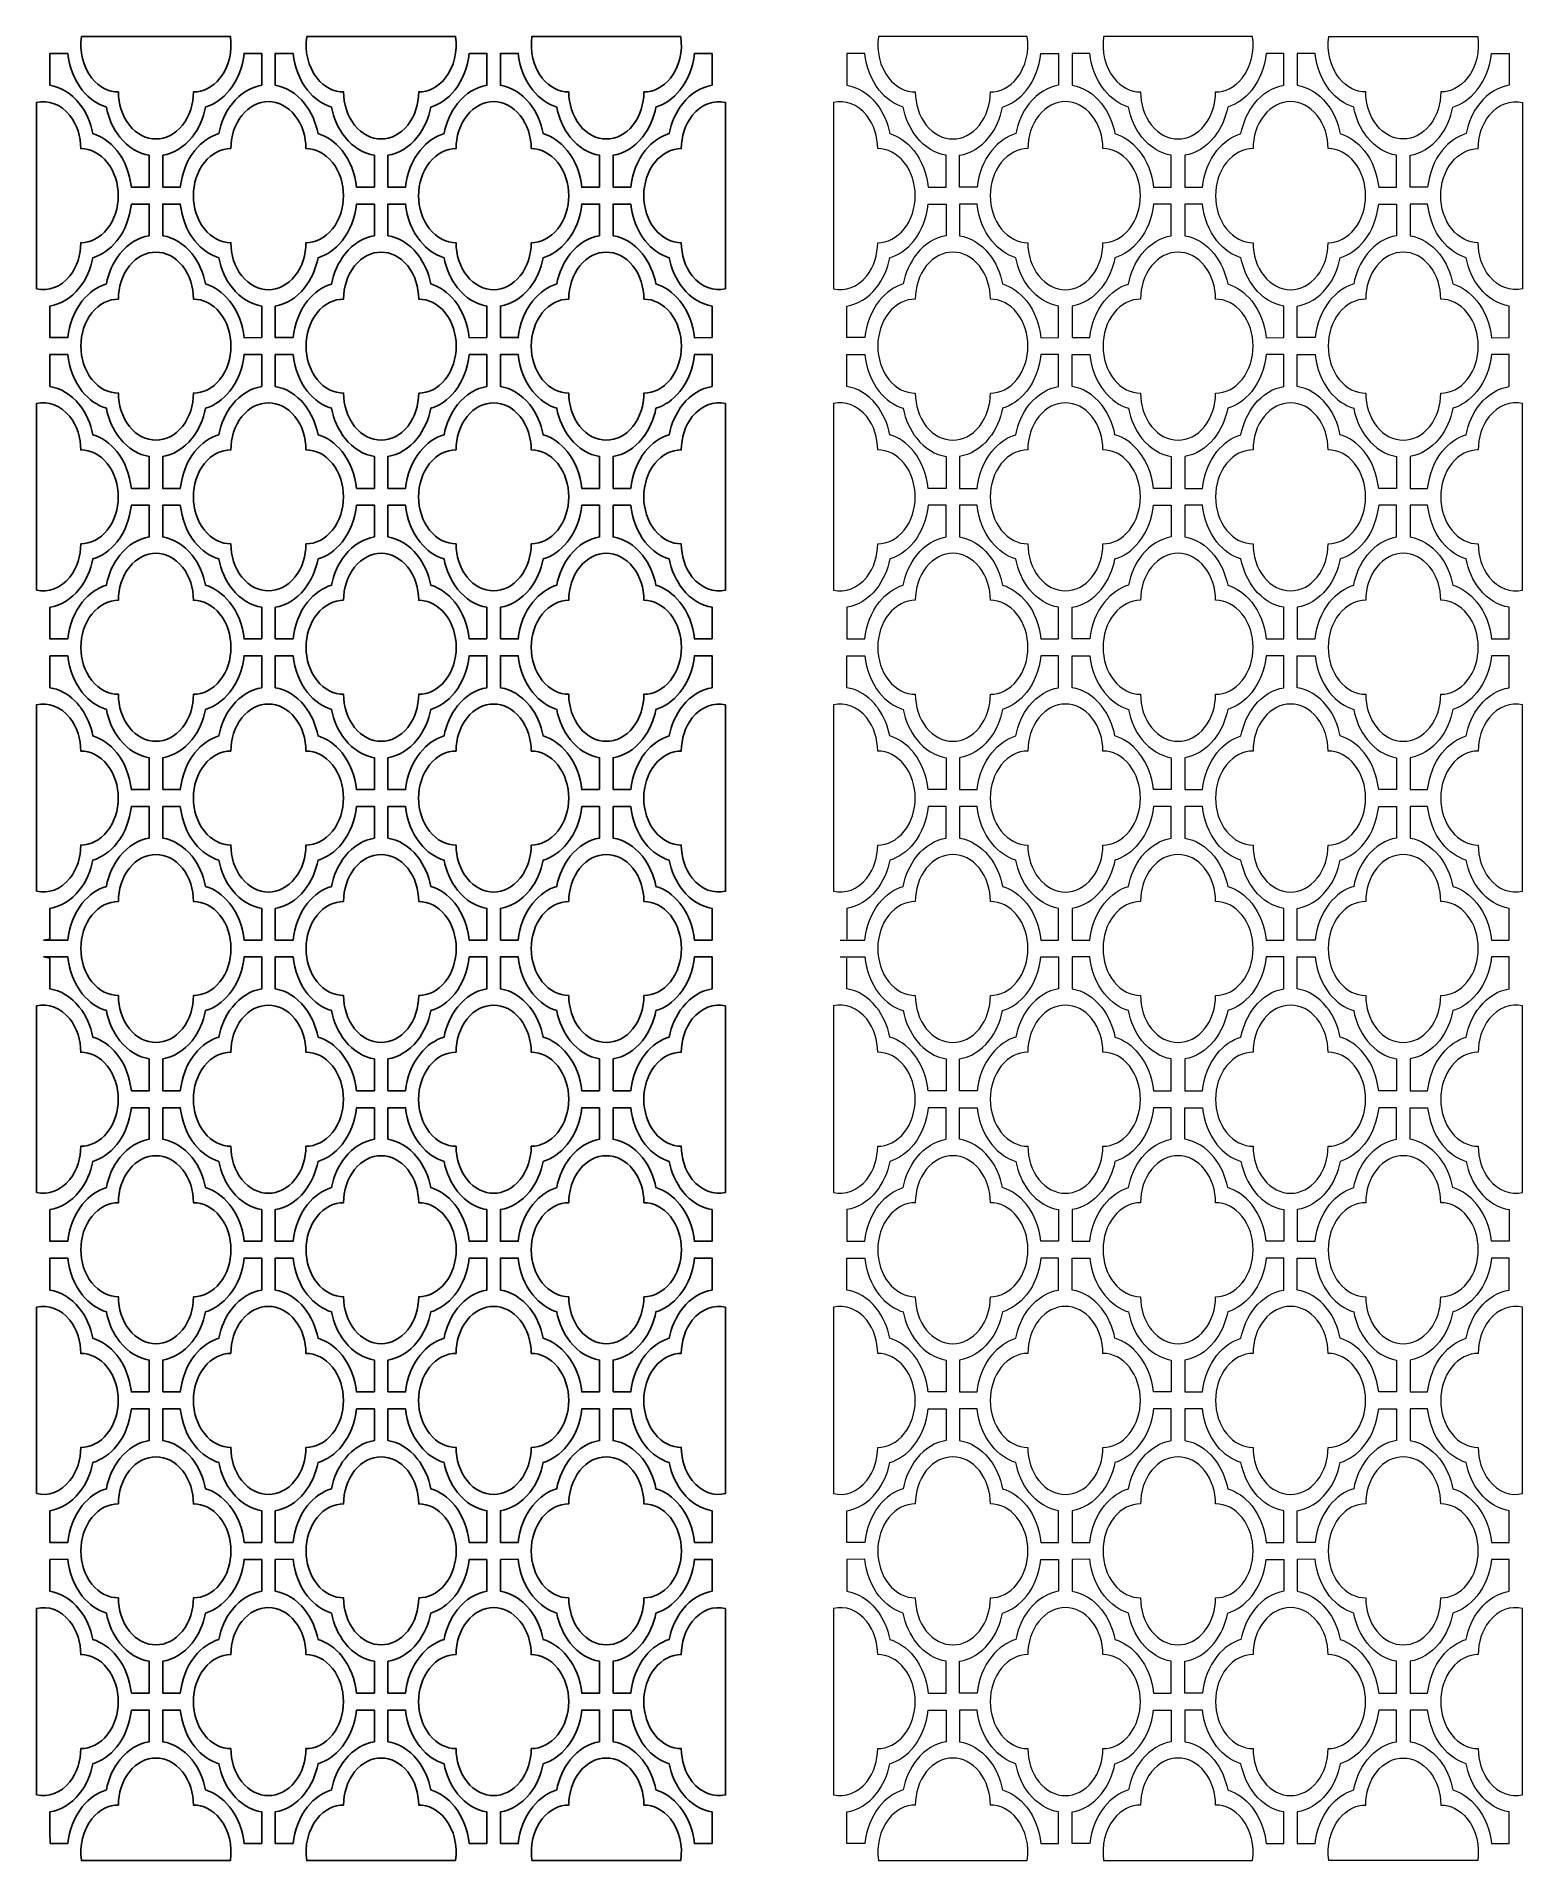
# Model space of a CAD drawing. Header units: centimetres. Extents: x -88 to 88, y -108 to 108.
import ezdxf

# ---------------------------------------------------------------- set-up
doc = ezdxf.new("R2010")
doc.units = ezdxf.units.CM
doc.header["$MEASUREMENT"] = 0
doc.layers.add('layer 1', color=7, linetype='Continuous')

msp = doc.modelspace()

# ---------------------------------------------------------------- linework, layer by layer
at = {"layer": 'layer 1', "color": 114}
for points, knots in [([(-75.00214, 90.56878), (-75.00214, 90.56878), (-77.12439, 90.56872), (-77.12439, 90.56872), (-77.12439, 90.56872), (-77.29389, 92.16781), (-77.86915, 93.7123), (-78.85013, 94.94077), (-78.85013, 94.94077), (-79.66751, 95.96437), (-80.6601, 96.63523), (-81.70715, 96.95332), (-81.70715, 96.95332), (-81.96114, 98.26448), (-82.49681, 99.50748), (-83.31419, 100.53107), (-83.31419, 100.53107), (-84.29518, 101.75955), (-85.52854, 102.47994), (-86.80551, 102.6922), (-86.80551, 102.6922), (-86.80551, 102.6922), (-86.8055, 106.48652), (-86.8055, 106.48652), (-86.8055, 106.48652), (-86.8055, 106.48652), (-84.68328, 106.48655), (-84.68328, 106.48655), (-84.68328, 106.48655), (-84.51381, 104.88736), (-83.93854, 103.34278), (-82.95751, 102.11424), (-82.95751, 102.11424), (-82.14013, 101.09065), (-81.14754, 100.41983), (-80.10052, 100.10175), (-80.10052, 100.10175), (-79.84653, 98.79055), (-79.31083, 97.54754), (-78.49344, 96.52394), (-78.49344, 96.52394), (-77.51245, 95.29546), (-76.27908, 94.57509), (-75.00214, 94.36283), (-75.00214, 94.36283), (-75.00214, 94.36283), (-75.00214, 90.56878), (-75.00214, 90.56878)], [0, 0, 0, 0, 0.076923077, 0.076923077, 0.076923077, 0.076923077, 0.153846154, 0.153846154, 0.153846154, 0.153846154, 0.230769231, 0.230769231, 0.230769231, 0.230769231, 0.307692308, 0.307692308, 0.307692308, 0.307692308, 0.384615385, 0.384615385, 0.384615385, 0.384615385, 0.461538462, 0.461538462, 0.461538462, 0.461538462, 0.538461538, 0.538461538, 0.538461538, 0.538461538, 0.615384615, 0.615384615, 0.615384615, 0.615384615, 0.692307692, 0.692307692, 0.692307692, 0.692307692, 0.769230769, 0.769230769, 0.769230769, 0.769230769, 0.846153846, 0.846153846, 0.846153846, 0.846153846, 1, 1, 1, 1]), ([(-83.05575, 108.49999), (-83.05575, 108.49999), (-65.34067, 108.49999), (-65.34067, 108.49999), (-65.34067, 108.49999), (-65.08697, 106.75468), (-65.49878, 104.8873), (-66.57605, 103.53824), (-66.57605, 103.53824), (-67.44749, 102.44695), (-68.58976, 101.90099), (-69.7322, 101.90038), (-69.7322, 101.90038), (-69.7327, 100.46972), (-70.16866, 99.03925), (-71.04011, 97.94796), (-71.04011, 97.94796), (-72.78399, 95.76411), (-75.61244, 95.76412), (-77.35631, 97.94796), (-77.35631, 97.94796), (-78.22775, 99.03925), (-78.66373, 100.4697), (-78.66422, 101.90038), (-78.66422, 101.90038), (-79.80666, 101.90099), (-80.94894, 102.44695), (-81.82038, 103.53824), (-81.82038, 103.53824), (-82.89765, 104.8873), (-83.30944, 106.75468), (-83.05575, 108.49999)], [0, 0, 0, 0, 0.111111111, 0.111111111, 0.111111111, 0.111111111, 0.222222222, 0.222222222, 0.222222222, 0.222222222, 0.333333333, 0.333333333, 0.333333333, 0.333333333, 0.444444444, 0.444444444, 0.444444444, 0.444444444, 0.555555556, 0.555555556, 0.555555556, 0.555555556, 0.666666667, 0.666666667, 0.666666667, 0.666666667, 0.777777778, 0.777777778, 0.777777778, 0.777777778, 1, 1, 1, 1]), ([(-73.39429, 90.56878), (-73.39429, 90.56878), (-71.29707, 90.56877), (-71.29707, 90.56877), (-71.29707, 90.56877), (-71.12759, 92.16794), (-70.55233, 93.71253), (-69.57131, 94.94105), (-69.57131, 94.94105), (-68.75393, 95.96464), (-67.76134, 96.63547), (-66.71431, 96.95354), (-66.71431, 96.95354), (-66.46031, 98.26472), (-65.92462, 99.50776), (-65.10725, 100.53134), (-65.10725, 100.53134), (-64.12626, 101.75983), (-62.89291, 102.48023), (-61.61594, 102.69248), (-61.61594, 102.69248), (-61.61594, 102.69248), (-61.61383, 106.48651), (-61.61383, 106.48651), (-61.61383, 106.48651), (-61.61383, 106.48651), (-63.71317, 106.48651), (-63.71317, 106.48651), (-63.71317, 106.48651), (-63.88265, 104.88733), (-64.45791, 103.34274), (-65.43892, 102.11423), (-65.43892, 102.11423), (-66.25631, 101.09064), (-67.2489, 100.41981), (-68.29593, 100.10174), (-68.29593, 100.10174), (-68.54992, 98.79055), (-69.08562, 97.54752), (-69.90298, 96.52394), (-69.90298, 96.52394), (-70.88397, 95.29545), (-72.11733, 94.57504), (-73.39429, 94.3628), (-73.39429, 94.3628), (-73.39429, 94.3628), (-73.39429, 90.56878), (-73.39429, 90.56878)], [0, 0, 0, 0, 0.076923077, 0.076923077, 0.076923077, 0.076923077, 0.153846154, 0.153846154, 0.153846154, 0.153846154, 0.230769231, 0.230769231, 0.230769231, 0.230769231, 0.307692308, 0.307692308, 0.307692308, 0.307692308, 0.384615385, 0.384615385, 0.384615385, 0.384615385, 0.461538462, 0.461538462, 0.461538462, 0.461538462, 0.538461538, 0.538461538, 0.538461538, 0.538461538, 0.615384615, 0.615384615, 0.615384615, 0.615384615, 0.692307692, 0.692307692, 0.692307692, 0.692307692, 0.769230769, 0.769230769, 0.769230769, 0.769230769, 0.846153846, 0.846153846, 0.846153846, 0.846153846, 1, 1, 1, 1]), ([(-48.20474, 90.56878), (-48.20474, 90.56878), (-50.32696, 90.56872), (-50.32696, 90.56872), (-50.32696, 90.56872), (-50.49643, 92.16791), (-51.07169, 93.7125), (-52.05273, 94.94104), (-52.05273, 94.94104), (-52.8701, 95.96463), (-53.8627, 96.63544), (-54.90972, 96.95353), (-54.90972, 96.95353), (-55.16371, 98.26472), (-55.69941, 99.50774), (-56.51679, 100.53134), (-56.51679, 100.53134), (-57.49778, 101.75982), (-58.73116, 102.48019), (-60.0081, 102.69244), (-60.0081, 102.69244), (-60.0081, 102.69244), (-60.00811, 106.48653), (-60.00811, 106.48653), (-60.00811, 106.48653), (-60.00811, 106.48653), (-57.88584, 106.48655), (-57.88584, 106.48655), (-57.88584, 106.48655), (-57.71634, 104.88747), (-57.14109, 103.34298), (-56.16011, 102.1145), (-56.16011, 102.1145), (-55.34273, 101.0909), (-54.35013, 100.42005), (-53.30309, 100.10196), (-53.30309, 100.10196), (-53.04909, 98.7908), (-52.51342, 97.5478), (-51.69605, 96.52421), (-51.69605, 96.52421), (-50.71506, 95.29573), (-49.4817, 94.57533), (-48.20473, 94.36308), (-48.20473, 94.36308), (-48.20473, 94.36308), (-48.20474, 91.57957), (-48.20474, 91.57957), (-48.20474, 91.57957), (-48.20474, 91.57957), (-48.20474, 90.56878), (-48.20474, 90.56878)], [0, 0, 0, 0, 0.071428571, 0.071428571, 0.071428571, 0.071428571, 0.142857143, 0.142857143, 0.142857143, 0.142857143, 0.214285714, 0.214285714, 0.214285714, 0.214285714, 0.285714286, 0.285714286, 0.285714286, 0.285714286, 0.357142857, 0.357142857, 0.357142857, 0.357142857, 0.428571429, 0.428571429, 0.428571429, 0.428571429, 0.5, 0.5, 0.5, 0.5, 0.571428571, 0.571428571, 0.571428571, 0.571428571, 0.642857143, 0.642857143, 0.642857143, 0.642857143, 0.714285714, 0.714285714, 0.714285714, 0.714285714, 0.785714286, 0.785714286, 0.785714286, 0.785714286, 0.857142857, 0.857142857, 0.857142857, 0.857142857, 1, 1, 1, 1]), ([(-56.25839, 108.49999), (-56.25839, 108.49999), (-38.54324, 108.49999), (-38.54324, 108.49999), (-38.54324, 108.49999), (-38.28963, 106.75476), (-38.70143, 104.88751), (-39.77865, 103.53852), (-39.77865, 103.53852), (-40.65003, 102.4473), (-41.79222, 101.90134), (-42.93458, 101.90066), (-42.93458, 101.90066), (-42.93507, 100.46992), (-43.37107, 99.03938), (-44.24256, 97.94802), (-44.24256, 97.94802), (-45.98652, 95.76407), (-48.81511, 95.7641), (-50.55908, 97.94803), (-50.55908, 97.94803), (-51.43056, 99.03938), (-51.86656, 100.4699), (-51.86704, 101.90064), (-51.86704, 101.90064), (-53.0094, 101.90132), (-54.1516, 102.4473), (-55.02298, 103.53852), (-55.02298, 103.53852), (-56.1002, 104.88751), (-56.512, 106.75476), (-56.25839, 108.49999)], [0, 0, 0, 0, 0.111111111, 0.111111111, 0.111111111, 0.111111111, 0.222222222, 0.222222222, 0.222222222, 0.222222222, 0.333333333, 0.333333333, 0.333333333, 0.333333333, 0.444444444, 0.444444444, 0.444444444, 0.444444444, 0.555555556, 0.555555556, 0.555555556, 0.555555556, 0.666666667, 0.666666667, 0.666666667, 0.666666667, 0.777777778, 0.777777778, 0.777777778, 0.777777778, 1, 1, 1, 1]), ([(-34.81854, 106.4865), (-34.81854, 106.4865), (-34.81855, 106.4865), (-34.81855, 106.4865), (-34.81855, 106.4865), (-34.81855, 106.4865), (-36.91575, 106.4865), (-36.91575, 106.4865), (-36.91575, 106.4865), (-37.08527, 104.88742), (-37.66056, 103.34295), (-38.64152, 102.1145), (-38.64152, 102.1145), (-39.45889, 101.09093), (-40.45148, 100.42005), (-41.49851, 100.10197), (-41.49851, 100.10197), (-41.75251, 98.7908), (-42.28822, 97.54779), (-43.10559, 96.52421), (-43.10559, 96.52421), (-44.08659, 95.2957), (-45.31996, 94.57531), (-46.59694, 94.36307), (-46.59694, 94.36307), (-46.59694, 94.36307), (-46.5969, 91.59986), (-46.5969, 91.59986), (-46.5969, 91.59986), (-46.5969, 91.59986), (-46.5969, 91.59044), (-46.5969, 91.59044), (-46.5969, 91.59044), (-46.5969, 91.59044), (-46.59689, 90.56878), (-46.59689, 90.56878), (-46.59689, 90.56878), (-46.59689, 90.56878), (-44.49969, 90.56878), (-44.49969, 90.56878), (-44.49969, 90.56878), (-44.33017, 92.16786), (-43.75488, 93.71232), (-42.77392, 94.94077), (-42.77392, 94.94077), (-41.95655, 95.96435), (-40.96396, 96.63523), (-39.91693, 96.95331), (-39.91693, 96.95331), (-39.66293, 98.26448), (-39.12722, 99.50749), (-38.30985, 100.53107), (-38.30985, 100.53107), (-37.32885, 101.75957), (-36.09548, 102.47996), (-34.8185, 102.69221), (-34.8185, 102.69221), (-34.8185, 102.69221), (-34.81854, 105.46338), (-34.81854, 105.46338), (-34.81854, 105.46338), (-34.81854, 105.46338), (-34.81854, 106.47523), (-34.81854, 106.47523), (-34.81854, 106.47523), (-34.81854, 106.47523), (-34.81854, 106.4865), (-34.81854, 106.4865), (-34.81854, 106.4865), (-34.81854, 106.4865), (-34.81855, 106.4865), (-34.81855, 106.4865), (-34.81855, 106.4865), (-34.81855, 106.4865), (-34.81854, 106.4865), (-34.81854, 106.4865)], [0, 0, 0, 0, 0.05, 0.05, 0.05, 0.05, 0.1, 0.1, 0.1, 0.1, 0.15, 0.15, 0.15, 0.15, 0.2, 0.2, 0.2, 0.2, 0.25, 0.25, 0.25, 0.25, 0.3, 0.3, 0.3, 0.3, 0.35, 0.35, 0.35, 0.35, 0.4, 0.4, 0.4, 0.4, 0.45, 0.45, 0.45, 0.45, 0.5, 0.5, 0.5, 0.5, 0.55, 0.55, 0.55, 0.55, 0.6, 0.6, 0.6, 0.6, 0.65, 0.65, 0.65, 0.65, 0.7, 0.7, 0.7, 0.7, 0.75, 0.75, 0.75, 0.75, 0.8, 0.8, 0.8, 0.8, 0.85, 0.85, 0.85, 0.85, 0.9, 0.9, 0.9, 0.9, 1, 1, 1, 1]), ([(-21.40734, 90.56877), (-21.40734, 90.56877), (-23.5296, 90.56872), (-23.5296, 90.56872), (-23.5296, 90.56872), (-23.6991, 92.16781), (-24.27435, 93.7123), (-25.25533, 94.94077), (-25.25533, 94.94077), (-26.07271, 95.96437), (-27.06531, 96.63523), (-28.11235, 96.95332), (-28.11235, 96.95332), (-28.36635, 98.26448), (-28.90202, 99.50748), (-29.71939, 100.53107), (-29.71939, 100.53107), (-30.70038, 101.75955), (-31.93374, 102.47994), (-33.21071, 102.6922), (-33.21071, 102.6922), (-33.21071, 102.6922), (-33.2107, 105.50591), (-33.2107, 105.50591), (-33.2107, 105.50591), (-33.2107, 105.50591), (-33.2107, 106.48652), (-33.2107, 106.48652), (-33.2107, 106.48652), (-33.2107, 106.48652), (-31.08848, 106.48655), (-31.08848, 106.48655), (-31.08848, 106.48655), (-30.91901, 104.88736), (-30.34375, 103.34278), (-29.36271, 102.11424), (-29.36271, 102.11424), (-28.54534, 101.09065), (-27.55274, 100.41983), (-26.50572, 100.10175), (-26.50572, 100.10175), (-26.25173, 98.79055), (-25.71603, 97.54754), (-24.89865, 96.52394), (-24.89865, 96.52394), (-23.91766, 95.29546), (-22.68428, 94.57509), (-21.40734, 94.36283), (-21.40734, 94.36283), (-21.40734, 94.36283), (-21.40734, 91.57033), (-21.40734, 91.57033), (-21.40734, 91.57033), (-21.40734, 91.57033), (-21.40734, 90.56877), (-21.40734, 90.56877)], [0, 0, 0, 0, 0.066666667, 0.066666667, 0.066666667, 0.066666667, 0.133333333, 0.133333333, 0.133333333, 0.133333333, 0.2, 0.2, 0.2, 0.2, 0.266666667, 0.266666667, 0.266666667, 0.266666667, 0.333333333, 0.333333333, 0.333333333, 0.333333333, 0.4, 0.4, 0.4, 0.4, 0.466666667, 0.466666667, 0.466666667, 0.466666667, 0.533333333, 0.533333333, 0.533333333, 0.533333333, 0.6, 0.6, 0.6, 0.6, 0.666666667, 0.666666667, 0.666666667, 0.666666667, 0.733333333, 0.733333333, 0.733333333, 0.733333333, 0.8, 0.8, 0.8, 0.8, 0.866666667, 0.866666667, 0.866666667, 0.866666667, 1, 1, 1, 1]), ([(-11.74587, 108.49999), (-11.74587, 108.49999), (-29.46095, 108.49999), (-29.46095, 108.49999), (-29.46095, 108.49999), (-29.71464, 106.75468), (-29.30285, 104.8873), (-28.22558, 103.53824), (-28.22558, 103.53824), (-27.35415, 102.44695), (-26.21186, 101.90099), (-25.06943, 101.90038), (-25.06943, 101.90038), (-25.06894, 100.4697), (-24.63295, 99.03925), (-23.76152, 97.94796), (-23.76152, 97.94796), (-22.01764, 95.76412), (-19.1892, 95.76411), (-17.44531, 97.94796), (-17.44531, 97.94796), (-16.57387, 99.03925), (-16.1379, 100.46972), (-16.13741, 101.90038), (-16.13741, 101.90038), (-14.99496, 101.90099), (-13.85269, 102.44695), (-12.98126, 103.53824), (-12.98126, 103.53824), (-11.90398, 104.8873), (-11.49218, 106.75468), (-11.74587, 108.49999)], [0, 0, 0, 0, 0.111111111, 0.111111111, 0.111111111, 0.111111111, 0.222222222, 0.222222222, 0.222222222, 0.222222222, 0.333333333, 0.333333333, 0.333333333, 0.333333333, 0.444444444, 0.444444444, 0.444444444, 0.444444444, 0.555555556, 0.555555556, 0.555555556, 0.555555556, 0.666666667, 0.666666667, 0.666666667, 0.666666667, 0.777777778, 0.777777778, 0.777777778, 0.777777778, 1, 1, 1, 1]), ([(-19.7995, 90.56877), (-19.7995, 90.56877), (-17.70227, 90.56877), (-17.70227, 90.56877), (-17.70227, 90.56877), (-17.53279, 92.16794), (-16.95753, 93.71253), (-15.97652, 94.94105), (-15.97652, 94.94105), (-15.15913, 95.96464), (-14.16654, 96.63547), (-13.11951, 96.95354), (-13.11951, 96.95354), (-12.86552, 98.26472), (-12.32982, 99.50776), (-11.51246, 100.53134), (-11.51246, 100.53134), (-10.53147, 101.75983), (-9.29811, 102.48023), (-8.02115, 102.69248), (-8.02115, 102.69248), (-8.02115, 102.69248), (-8.02115, 105.45363), (-8.02115, 105.45363), (-8.02115, 105.45363), (-8.02115, 105.45363), (-8.02116, 106.48651), (-8.02116, 106.48651), (-8.02116, 106.48651), (-8.02116, 106.48651), (-10.11837, 106.48651), (-10.11837, 106.48651), (-10.11837, 106.48651), (-10.28785, 104.88733), (-10.86311, 103.34274), (-11.84413, 102.11423), (-11.84413, 102.11423), (-12.66151, 101.09064), (-13.6541, 100.41981), (-14.70113, 100.10174), (-14.70113, 100.10174), (-14.95513, 98.79055), (-15.49082, 97.54752), (-16.30819, 96.52394), (-16.30819, 96.52394), (-17.28918, 95.29545), (-18.52253, 94.57504), (-19.7995, 94.3628), (-19.7995, 94.3628), (-19.7995, 94.3628), (-19.7995, 91.58071), (-19.7995, 91.58071), (-19.7995, 91.58071), (-19.7995, 91.58071), (-19.7995, 90.56877), (-19.7995, 90.56877)], [0, 0, 0, 0, 0.066666667, 0.066666667, 0.066666667, 0.066666667, 0.133333333, 0.133333333, 0.133333333, 0.133333333, 0.2, 0.2, 0.2, 0.2, 0.266666667, 0.266666667, 0.266666667, 0.266666667, 0.333333333, 0.333333333, 0.333333333, 0.333333333, 0.4, 0.4, 0.4, 0.4, 0.466666667, 0.466666667, 0.466666667, 0.466666667, 0.533333333, 0.533333333, 0.533333333, 0.533333333, 0.6, 0.6, 0.6, 0.6, 0.666666667, 0.666666667, 0.666666667, 0.666666667, 0.733333333, 0.733333333, 0.733333333, 0.733333333, 0.8, 0.8, 0.8, 0.8, 0.866666667, 0.866666667, 0.866666667, 0.866666667, 1, 1, 1, 1]), ([(-88.41334, 78.46969), (-88.41334, 78.46969), (-88.41334, 100.6544), (-88.41334, 100.6544), (-88.41334, 100.6544), (-87.01963, 100.97204), (-85.52845, 100.45631), (-84.45116, 99.10724), (-84.45116, 99.10724), (-83.57968, 98.0159), (-83.14368, 96.58537), (-83.14319, 95.15464), (-83.14319, 95.15464), (-82.00083, 95.15395), (-80.85864, 94.60798), (-79.98726, 93.51676), (-79.98726, 93.51676), (-78.24337, 91.33292), (-78.24337, 87.79089), (-79.98726, 85.60704), (-79.98726, 85.60704), (-80.85869, 84.51575), (-82.00096, 83.96978), (-83.14341, 83.96918), (-83.14341, 83.96918), (-83.1439, 82.53852), (-83.57987, 81.10805), (-84.45131, 80.01675), (-84.45131, 80.01675), (-85.52856, 78.66773), (-87.01967, 78.15205), (-88.41334, 78.46969)], [0, 0, 0, 0, 0.111111111, 0.111111111, 0.111111111, 0.111111111, 0.222222222, 0.222222222, 0.222222222, 0.222222222, 0.333333333, 0.333333333, 0.333333333, 0.333333333, 0.444444444, 0.444444444, 0.444444444, 0.444444444, 0.555555556, 0.555555556, 0.555555556, 0.555555556, 0.666666667, 0.666666667, 0.666666667, 0.666666667, 0.777777778, 0.777777778, 0.777777778, 0.777777778, 1, 1, 1, 1]), ([(-65.27803, 95.15489), (-65.27754, 96.58555), (-64.84157, 98.01602), (-63.97013, 99.10732), (-63.97013, 99.10732), (-62.22624, 101.29117), (-59.3978, 101.29116), (-57.65392, 99.10732), (-57.65392, 99.10732), (-56.78249, 98.01602), (-56.3465, 96.58558), (-56.34601, 95.15489), (-56.34601, 95.15489), (-55.20358, 95.15429), (-54.06129, 94.60832), (-53.18986, 93.51704), (-53.18986, 93.51704), (-51.44598, 91.33319), (-51.44598, 87.79115), (-53.18986, 85.60732), (-53.18986, 85.60732), (-54.06124, 84.5161), (-55.20342, 83.97014), (-56.34579, 83.96946), (-56.34579, 83.96946), (-56.34627, 82.53872), (-56.78227, 81.10817), (-57.65376, 80.01682), (-57.65376, 80.01682), (-59.39773, 77.83287), (-62.22632, 77.83289), (-63.97028, 80.01683), (-63.97028, 80.01683), (-64.84176, 81.10817), (-65.27776, 82.5387), (-65.27825, 83.96944), (-65.27825, 83.96944), (-66.42061, 83.97012), (-67.5628, 84.5161), (-68.43418, 85.60732), (-68.43418, 85.60732), (-70.17807, 87.79115), (-70.17807, 91.33319), (-68.43418, 93.51704), (-68.43418, 93.51704), (-67.56275, 94.60832), (-66.42048, 95.15429), (-65.27803, 95.15489)], [0, 0, 0, 0, 0.076923077, 0.076923077, 0.076923077, 0.076923077, 0.153846154, 0.153846154, 0.153846154, 0.153846154, 0.230769231, 0.230769231, 0.230769231, 0.230769231, 0.307692308, 0.307692308, 0.307692308, 0.307692308, 0.384615385, 0.384615385, 0.384615385, 0.384615385, 0.461538462, 0.461538462, 0.461538462, 0.461538462, 0.538461538, 0.538461538, 0.538461538, 0.538461538, 0.615384615, 0.615384615, 0.615384615, 0.615384615, 0.692307692, 0.692307692, 0.692307692, 0.692307692, 0.769230769, 0.769230769, 0.769230769, 0.769230769, 0.846153846, 0.846153846, 0.846153846, 0.846153846, 1, 1, 1, 1]), ([(-29.54861, 83.96918), (-29.5491, 82.53852), (-29.98507, 81.10805), (-30.85651, 80.01675), (-30.85651, 80.01675), (-32.6004, 77.83291), (-35.42885, 77.83292), (-37.17272, 80.01675), (-37.17272, 80.01675), (-38.04416, 81.10805), (-38.48014, 82.5385), (-38.48063, 83.96918), (-38.48063, 83.96918), (-39.62307, 83.96978), (-40.76535, 84.51575), (-41.63679, 85.60704), (-41.63679, 85.60704), (-43.38066, 87.79089), (-43.38066, 91.33292), (-41.63679, 93.51676), (-41.63679, 93.51676), (-40.76541, 94.60798), (-39.62322, 95.15393), (-38.48086, 95.15461), (-38.48086, 95.15461), (-38.48037, 96.58535), (-38.04437, 98.0159), (-37.17288, 99.10725), (-37.17288, 99.10725), (-35.42892, 101.2912), (-32.60033, 101.29118), (-30.85636, 99.10724), (-30.85636, 99.10724), (-29.98488, 98.0159), (-29.54888, 96.58537), (-29.5484, 95.15464), (-29.5484, 95.15464), (-28.40604, 95.15395), (-27.26384, 94.60798), (-26.39246, 93.51676), (-26.39246, 93.51676), (-24.64858, 91.33292), (-24.64858, 87.79089), (-26.39246, 85.60704), (-26.39246, 85.60704), (-27.26389, 84.51575), (-28.40617, 83.96978), (-29.54861, 83.96918)], [0, 0, 0, 0, 0.076923077, 0.076923077, 0.076923077, 0.076923077, 0.153846154, 0.153846154, 0.153846154, 0.153846154, 0.230769231, 0.230769231, 0.230769231, 0.230769231, 0.307692308, 0.307692308, 0.307692308, 0.307692308, 0.384615385, 0.384615385, 0.384615385, 0.384615385, 0.461538462, 0.461538462, 0.461538462, 0.461538462, 0.538461538, 0.538461538, 0.538461538, 0.538461538, 0.615384615, 0.615384615, 0.615384615, 0.615384615, 0.692307692, 0.692307692, 0.692307692, 0.692307692, 0.769230769, 0.769230769, 0.769230769, 0.769230769, 0.846153846, 0.846153846, 0.846153846, 0.846153846, 1, 1, 1, 1]), ([(-6.41334, 78.46967), (-6.41334, 78.46967), (-6.41334, 100.6544), (-6.41334, 100.6544), (-6.41334, 100.6544), (-7.80699, 100.97203), (-9.2981, 100.45633), (-10.37533, 99.10732), (-10.37533, 99.10732), (-11.24678, 98.01602), (-11.68274, 96.58555), (-11.68324, 95.15489), (-11.68324, 95.15489), (-12.82568, 95.15429), (-13.96795, 94.60832), (-14.83939, 93.51704), (-14.83939, 93.51704), (-16.58327, 91.33319), (-16.58327, 87.79115), (-14.83939, 85.60732), (-14.83939, 85.60732), (-13.96801, 84.5161), (-12.82581, 83.97012), (-11.68345, 83.96944), (-11.68345, 83.96944), (-11.68297, 82.5387), (-11.24696, 81.10817), (-10.37549, 80.01683), (-10.37549, 80.01683), (-9.29821, 78.66777), (-7.80706, 78.15205), (-6.41334, 78.46967)], [0, 0, 0, 0, 0.111111111, 0.111111111, 0.111111111, 0.111111111, 0.222222222, 0.222222222, 0.222222222, 0.222222222, 0.333333333, 0.333333333, 0.333333333, 0.333333333, 0.444444444, 0.444444444, 0.444444444, 0.444444444, 0.555555556, 0.555555556, 0.555555556, 0.555555556, 0.666666667, 0.666666667, 0.666666667, 0.666666667, 0.777777778, 0.777777778, 0.777777778, 0.777777778, 1, 1, 1, 1]), ([(-86.8055, 72.66889), (-86.8055, 72.66889), (-84.68326, 72.66889), (-84.68326, 72.66889), (-84.68326, 72.66889), (-84.51378, 74.26806), (-83.93852, 75.81265), (-82.95751, 77.04117), (-82.95751, 77.04117), (-82.14012, 78.06476), (-81.14753, 78.73558), (-80.1005, 79.05366), (-80.1005, 79.05366), (-79.84651, 80.36484), (-79.31081, 81.60788), (-78.49344, 82.63145), (-78.49344, 82.63145), (-77.51245, 83.85995), (-76.2791, 84.58035), (-75.00214, 84.79259), (-75.00214, 84.79259), (-75.00214, 84.79259), (-75.00214, 87.55374), (-75.00214, 87.55374), (-75.00214, 87.55374), (-75.00214, 87.55374), (-75.00214, 88.54338), (-75.00214, 88.54338), (-75.00214, 88.54338), (-75.00214, 88.54338), (-75.00214, 88.55531), (-75.00214, 88.55531), (-75.00214, 88.55531), (-75.00214, 88.55531), (-77.12437, 88.55531), (-77.12437, 88.55531), (-77.12437, 88.55531), (-77.29385, 86.95613), (-77.86911, 85.41154), (-78.85013, 84.18302), (-78.85013, 84.18302), (-79.66751, 83.15943), (-80.6601, 82.48861), (-81.70713, 82.17053), (-81.70713, 82.17053), (-81.96113, 80.85935), (-82.49682, 79.61632), (-83.31419, 78.59274), (-83.31419, 78.59274), (-84.29518, 77.36424), (-85.52853, 76.64384), (-86.8055, 76.4316), (-86.8055, 76.4316), (-86.8055, 76.4316), (-86.8055, 73.65658), (-86.8055, 73.65658), (-86.8055, 73.65658), (-86.8055, 73.65658), (-86.8055, 73.64949), (-86.8055, 73.64949), (-86.8055, 73.64949), (-86.8055, 73.64949), (-86.8055, 72.66889), (-86.8055, 72.66889)], [0, 0, 0, 0, 0.058823529, 0.058823529, 0.058823529, 0.058823529, 0.117647059, 0.117647059, 0.117647059, 0.117647059, 0.176470588, 0.176470588, 0.176470588, 0.176470588, 0.235294118, 0.235294118, 0.235294118, 0.235294118, 0.294117647, 0.294117647, 0.294117647, 0.294117647, 0.352941176, 0.352941176, 0.352941176, 0.352941176, 0.411764706, 0.411764706, 0.411764706, 0.411764706, 0.470588235, 0.470588235, 0.470588235, 0.470588235, 0.529411765, 0.529411765, 0.529411765, 0.529411765, 0.588235294, 0.588235294, 0.588235294, 0.588235294, 0.647058824, 0.647058824, 0.647058824, 0.647058824, 0.705882353, 0.705882353, 0.705882353, 0.705882353, 0.764705882, 0.764705882, 0.764705882, 0.764705882, 0.823529412, 0.823529412, 0.823529412, 0.823529412, 0.882352941, 0.882352941, 0.882352941, 0.882352941, 1, 1, 1, 1]), ([(-61.61594, 72.66889), (-61.61594, 72.66889), (-63.71315, 72.66884), (-63.71315, 72.66884), (-63.71315, 72.66884), (-63.88262, 74.26803), (-64.45789, 75.81262), (-65.43892, 77.04116), (-65.43892, 77.04116), (-66.2563, 78.06475), (-67.24889, 78.73556), (-68.29591, 79.05365), (-68.29591, 79.05365), (-68.5499, 80.36484), (-69.0856, 81.60785), (-69.90298, 82.63145), (-69.90298, 82.63145), (-70.88397, 83.85994), (-72.11735, 84.58031), (-73.39429, 84.79256), (-73.39429, 84.79256), (-73.39429, 84.79256), (-73.39429, 87.54336), (-73.39429, 87.54336), (-73.39429, 87.54336), (-73.39429, 87.54336), (-73.39428, 88.55533), (-73.39428, 88.55533), (-73.39428, 88.55533), (-73.39428, 88.55533), (-71.29705, 88.55535), (-71.29705, 88.55535), (-71.29705, 88.55535), (-71.12755, 86.95626), (-70.55229, 85.41177), (-69.57131, 84.1833), (-69.57131, 84.1833), (-68.75393, 83.1597), (-67.76134, 82.48884), (-66.71429, 82.17076), (-66.71429, 82.17076), (-66.4603, 80.8596), (-65.92463, 79.6166), (-65.10725, 78.59301), (-65.10725, 78.59301), (-64.12626, 77.36452), (-62.8929, 76.64413), (-61.61593, 76.43188), (-61.61593, 76.43188), (-61.61593, 76.43188), (-61.61594, 73.70923), (-61.61594, 73.70923), (-61.61594, 73.70923), (-61.61594, 73.70923), (-61.61594, 73.70175), (-61.61594, 73.70175), (-61.61594, 73.70175), (-61.61594, 73.70175), (-61.61594, 72.66889), (-61.61594, 72.66889)], [0, 0, 0, 0, 0.0625, 0.0625, 0.0625, 0.0625, 0.125, 0.125, 0.125, 0.125, 0.1875, 0.1875, 0.1875, 0.1875, 0.25, 0.25, 0.25, 0.25, 0.3125, 0.3125, 0.3125, 0.3125, 0.375, 0.375, 0.375, 0.375, 0.4375, 0.4375, 0.4375, 0.4375, 0.5, 0.5, 0.5, 0.5, 0.5625, 0.5625, 0.5625, 0.5625, 0.625, 0.625, 0.625, 0.625, 0.6875, 0.6875, 0.6875, 0.6875, 0.75, 0.75, 0.75, 0.75, 0.8125, 0.8125, 0.8125, 0.8125, 0.875, 0.875, 0.875, 0.875, 1, 1, 1, 1]), ([(-48.20473, 88.55529), (-48.20473, 88.55529), (-48.20474, 88.55529), (-48.20474, 88.55529), (-48.20474, 88.55529), (-48.20474, 88.55529), (-50.32696, 88.55529), (-50.32696, 88.55529), (-50.32696, 88.55529), (-50.49647, 86.95622), (-51.07177, 85.41175), (-52.05273, 84.1833), (-52.05273, 84.1833), (-52.87009, 83.15973), (-53.86269, 82.48884), (-54.90972, 82.17077), (-54.90972, 82.17077), (-55.16372, 80.8596), (-55.69943, 79.61658), (-56.51679, 78.59301), (-56.51679, 78.59301), (-57.4978, 77.3645), (-58.73117, 76.64411), (-60.00814, 76.43187), (-60.00814, 76.43187), (-60.00814, 76.43187), (-60.0081, 72.6689), (-60.0081, 72.6689), (-60.0081, 72.6689), (-60.0081, 72.6689), (-57.88588, 72.6689), (-57.88588, 72.6689), (-57.88588, 72.6689), (-57.71637, 74.26797), (-57.14107, 75.81244), (-56.16011, 77.04089), (-56.16011, 77.04089), (-55.34274, 78.06447), (-54.35015, 78.73535), (-53.30312, 79.05342), (-53.30312, 79.05342), (-53.04912, 80.36459), (-52.51341, 81.60761), (-51.69605, 82.63119), (-51.69605, 82.63119), (-50.71504, 83.85969), (-49.48167, 84.58008), (-48.20469, 84.79233), (-48.20469, 84.79233), (-48.20469, 84.79233), (-48.20473, 87.56352), (-48.20473, 87.56352), (-48.20473, 87.56352), (-48.20473, 87.56352), (-48.20473, 88.55529), (-48.20473, 88.55529), (-48.20473, 88.55529), (-48.20473, 88.55529), (-48.20474, 88.55529), (-48.20474, 88.55529), (-48.20474, 88.55529), (-48.20474, 88.55529), (-48.20473, 88.55529), (-48.20473, 88.55529)], [0, 0, 0, 0, 0.058823529, 0.058823529, 0.058823529, 0.058823529, 0.117647059, 0.117647059, 0.117647059, 0.117647059, 0.176470588, 0.176470588, 0.176470588, 0.176470588, 0.235294118, 0.235294118, 0.235294118, 0.235294118, 0.294117647, 0.294117647, 0.294117647, 0.294117647, 0.352941176, 0.352941176, 0.352941176, 0.352941176, 0.411764706, 0.411764706, 0.411764706, 0.411764706, 0.470588235, 0.470588235, 0.470588235, 0.470588235, 0.529411765, 0.529411765, 0.529411765, 0.529411765, 0.588235294, 0.588235294, 0.588235294, 0.588235294, 0.647058824, 0.647058824, 0.647058824, 0.647058824, 0.705882353, 0.705882353, 0.705882353, 0.705882353, 0.764705882, 0.764705882, 0.764705882, 0.764705882, 0.823529412, 0.823529412, 0.823529412, 0.823529412, 0.882352941, 0.882352941, 0.882352941, 0.882352941, 1, 1, 1, 1]), ([(-34.81855, 72.66889), (-34.81855, 72.66889), (-36.91579, 72.66884), (-36.91579, 72.66884), (-36.91579, 72.66884), (-37.08529, 74.26793), (-37.66054, 75.81242), (-38.64152, 77.04089), (-38.64152, 77.04089), (-39.45891, 78.06449), (-40.4515, 78.73535), (-41.49855, 79.05344), (-41.49855, 79.05344), (-41.75254, 80.36459), (-42.28821, 81.6076), (-43.10559, 82.63119), (-43.10559, 82.63119), (-44.08658, 83.85967), (-45.31994, 84.58006), (-46.5969, 84.79231), (-46.5969, 84.79231), (-46.5969, 84.79231), (-46.59689, 87.54336), (-46.59689, 87.54336), (-46.59689, 87.54336), (-46.59689, 87.54336), (-46.5969, 88.55533), (-46.5969, 88.55533), (-46.5969, 88.55533), (-46.5969, 88.55533), (-44.49969, 88.55535), (-44.49969, 88.55535), (-44.49969, 88.55535), (-44.33022, 86.95616), (-43.75495, 85.41157), (-42.77392, 84.18303), (-42.77392, 84.18303), (-41.95654, 83.15945), (-40.96395, 82.48863), (-39.91693, 82.17054), (-39.91693, 82.17054), (-39.66293, 80.85935), (-39.12724, 79.61634), (-38.30985, 78.59274), (-38.30985, 78.59274), (-37.32886, 77.36426), (-36.09549, 76.64389), (-34.81855, 76.43163), (-34.81855, 76.43163), (-34.81855, 76.43163), (-34.81855, 73.70176), (-34.81855, 73.70176), (-34.81855, 73.70176), (-34.81855, 73.70176), (-34.81855, 72.66889), (-34.81855, 72.66889)], [0, 0, 0, 0, 0.066666667, 0.066666667, 0.066666667, 0.066666667, 0.133333333, 0.133333333, 0.133333333, 0.133333333, 0.2, 0.2, 0.2, 0.2, 0.266666667, 0.266666667, 0.266666667, 0.266666667, 0.333333333, 0.333333333, 0.333333333, 0.333333333, 0.4, 0.4, 0.4, 0.4, 0.466666667, 0.466666667, 0.466666667, 0.466666667, 0.533333333, 0.533333333, 0.533333333, 0.533333333, 0.6, 0.6, 0.6, 0.6, 0.666666667, 0.666666667, 0.666666667, 0.666666667, 0.733333333, 0.733333333, 0.733333333, 0.733333333, 0.8, 0.8, 0.8, 0.8, 0.866666667, 0.866666667, 0.866666667, 0.866666667, 1, 1, 1, 1]), ([(-33.2107, 72.6689), (-33.2107, 72.6689), (-31.08846, 72.66889), (-31.08846, 72.66889), (-31.08846, 72.66889), (-30.91899, 74.26806), (-30.34373, 75.81265), (-29.36271, 77.04117), (-29.36271, 77.04117), (-28.54533, 78.06476), (-27.55273, 78.73558), (-26.50571, 79.05366), (-26.50571, 79.05366), (-26.25171, 80.36484), (-25.71601, 81.60788), (-24.89865, 82.63145), (-24.89865, 82.63145), (-23.91766, 83.85995), (-22.68431, 84.58035), (-21.40734, 84.79259), (-21.40734, 84.79259), (-21.40734, 84.79259), (-21.40734, 88.55531), (-21.40734, 88.55531), (-21.40734, 88.55531), (-21.40734, 88.55531), (-23.52958, 88.55531), (-23.52958, 88.55531), (-23.52958, 88.55531), (-23.69905, 86.95613), (-24.27431, 85.41154), (-25.25533, 84.18302), (-25.25533, 84.18302), (-26.07271, 83.15943), (-27.06531, 82.48861), (-28.11234, 82.17053), (-28.11234, 82.17053), (-28.36633, 80.85935), (-28.90203, 79.61632), (-29.71939, 78.59274), (-29.71939, 78.59274), (-30.70038, 77.36424), (-31.93373, 76.64384), (-33.2107, 76.4316), (-33.2107, 76.4316), (-33.2107, 76.4316), (-33.2107, 73.64949), (-33.2107, 73.64949), (-33.2107, 73.64949), (-33.2107, 73.64949), (-33.2107, 72.6689), (-33.2107, 72.6689)], [0, 0, 0, 0, 0.071428571, 0.071428571, 0.071428571, 0.071428571, 0.142857143, 0.142857143, 0.142857143, 0.142857143, 0.214285714, 0.214285714, 0.214285714, 0.214285714, 0.285714286, 0.285714286, 0.285714286, 0.285714286, 0.357142857, 0.357142857, 0.357142857, 0.357142857, 0.428571429, 0.428571429, 0.428571429, 0.428571429, 0.5, 0.5, 0.5, 0.5, 0.571428571, 0.571428571, 0.571428571, 0.571428571, 0.642857143, 0.642857143, 0.642857143, 0.642857143, 0.714285714, 0.714285714, 0.714285714, 0.714285714, 0.785714286, 0.785714286, 0.785714286, 0.785714286, 0.857142857, 0.857142857, 0.857142857, 0.857142857, 1, 1, 1, 1]), ([(-8.02115, 72.66888), (-8.02115, 72.66888), (-10.11836, 72.66884), (-10.11836, 72.66884), (-10.11836, 72.66884), (-10.28782, 74.26803), (-10.86309, 75.81262), (-11.84413, 77.04116), (-11.84413, 77.04116), (-12.6615, 78.06475), (-13.65409, 78.73556), (-14.70111, 79.05365), (-14.70111, 79.05365), (-14.95511, 80.36484), (-15.49081, 81.60785), (-16.30819, 82.63145), (-16.30819, 82.63145), (-17.28918, 83.85994), (-18.52256, 84.58031), (-19.7995, 84.79256), (-19.7995, 84.79256), (-19.7995, 84.79256), (-19.7995, 88.55533), (-19.7995, 88.55533), (-19.7995, 88.55533), (-19.7995, 88.55533), (-17.70225, 88.55535), (-17.70225, 88.55535), (-17.70225, 88.55535), (-17.53275, 86.95626), (-16.9575, 85.41177), (-15.97652, 84.1833), (-15.97652, 84.1833), (-15.15913, 83.1597), (-14.16654, 82.48884), (-13.1195, 82.17076), (-13.1195, 82.17076), (-12.8655, 80.8596), (-12.32983, 79.6166), (-11.51246, 78.59301), (-11.51246, 78.59301), (-10.53147, 77.36452), (-9.29811, 76.64413), (-8.02114, 76.43188), (-8.02114, 76.43188), (-8.02114, 76.43188), (-8.02115, 73.70176), (-8.02115, 73.70176), (-8.02115, 73.70176), (-8.02115, 73.70176), (-8.02115, 73.70175), (-8.02115, 73.70175), (-8.02115, 73.70175), (-8.02115, 73.70175), (-8.02115, 72.66888), (-8.02115, 72.66888)], [0, 0, 0, 0, 0.066666667, 0.066666667, 0.066666667, 0.066666667, 0.133333333, 0.133333333, 0.133333333, 0.133333333, 0.2, 0.2, 0.2, 0.2, 0.266666667, 0.266666667, 0.266666667, 0.266666667, 0.333333333, 0.333333333, 0.333333333, 0.333333333, 0.4, 0.4, 0.4, 0.4, 0.466666667, 0.466666667, 0.466666667, 0.466666667, 0.533333333, 0.533333333, 0.533333333, 0.533333333, 0.6, 0.6, 0.6, 0.6, 0.666666667, 0.666666667, 0.666666667, 0.666666667, 0.733333333, 0.733333333, 0.733333333, 0.733333333, 0.8, 0.8, 0.8, 0.8, 0.866666667, 0.866666667, 0.866666667, 0.866666667, 1, 1, 1, 1]), ([(-78.66422, 77.25501), (-78.66373, 78.68567), (-78.22777, 80.11614), (-77.35632, 81.20744), (-77.35632, 81.20744), (-75.61244, 83.39129), (-72.78399, 83.39128), (-71.04011, 81.20744), (-71.04011, 81.20744), (-70.16868, 80.11614), (-69.7327, 78.68569), (-69.7322, 77.25501), (-69.7322, 77.25501), (-68.58977, 77.25441), (-67.44749, 76.70844), (-66.57605, 75.61715), (-66.57605, 75.61715), (-64.83218, 73.43331), (-64.83218, 69.89127), (-66.57605, 67.70744), (-66.57605, 67.70744), (-67.44743, 66.61622), (-68.58962, 66.07026), (-69.73198, 66.06958), (-69.73198, 66.06958), (-69.73246, 64.63884), (-70.16847, 63.20829), (-71.03995, 62.11694), (-71.03995, 62.11694), (-72.78392, 59.93299), (-75.61251, 59.93301), (-77.35648, 62.11695), (-77.35648, 62.11695), (-78.22795, 63.20829), (-78.66396, 64.63882), (-78.66444, 66.06956), (-78.66444, 66.06956), (-79.8068, 66.07024), (-80.949, 66.61622), (-81.82038, 67.70744), (-81.82038, 67.70744), (-83.56426, 69.89127), (-83.56426, 73.43331), (-81.82038, 75.61715), (-81.82038, 75.61715), (-80.94894, 76.70844), (-79.80667, 77.25441), (-78.66422, 77.25501)], [0, 0, 0, 0, 0.076923077, 0.076923077, 0.076923077, 0.076923077, 0.153846154, 0.153846154, 0.153846154, 0.153846154, 0.230769231, 0.230769231, 0.230769231, 0.230769231, 0.307692308, 0.307692308, 0.307692308, 0.307692308, 0.384615385, 0.384615385, 0.384615385, 0.384615385, 0.461538462, 0.461538462, 0.461538462, 0.461538462, 0.538461538, 0.538461538, 0.538461538, 0.538461538, 0.615384615, 0.615384615, 0.615384615, 0.615384615, 0.692307692, 0.692307692, 0.692307692, 0.692307692, 0.769230769, 0.769230769, 0.769230769, 0.769230769, 0.846153846, 0.846153846, 0.846153846, 0.846153846, 1, 1, 1, 1]), ([(-42.93481, 66.0693), (-42.9353, 64.63864), (-43.37127, 63.20817), (-44.24271, 62.11687), (-44.24271, 62.11687), (-45.98659, 59.93302), (-48.81504, 59.93304), (-50.55892, 62.11687), (-50.55892, 62.11687), (-51.43035, 63.20817), (-51.86634, 64.63862), (-51.86683, 66.0693), (-51.86683, 66.0693), (-53.00926, 66.0699), (-54.15155, 66.61587), (-55.02298, 67.70716), (-55.02298, 67.70716), (-56.76686, 69.891), (-56.76686, 73.43304), (-55.02298, 75.61687), (-55.02298, 75.61687), (-54.1516, 76.70809), (-53.00941, 77.25405), (-51.86705, 77.25473), (-51.86705, 77.25473), (-51.86657, 78.68547), (-51.43056, 80.11602), (-50.55908, 81.20737), (-50.55908, 81.20737), (-48.81511, 83.39132), (-45.98652, 83.3913), (-44.24256, 81.20736), (-44.24256, 81.20736), (-43.37108, 80.11602), (-42.93508, 78.68549), (-42.93459, 77.25476), (-42.93459, 77.25476), (-41.79223, 77.25407), (-40.65003, 76.70809), (-39.77865, 75.61687), (-39.77865, 75.61687), (-38.03477, 73.43304), (-38.03477, 69.891), (-39.77865, 67.70716), (-39.77865, 67.70716), (-40.65009, 66.61587), (-41.79236, 66.0699), (-42.93481, 66.0693)], [0, 0, 0, 0, 0.076923077, 0.076923077, 0.076923077, 0.076923077, 0.153846154, 0.153846154, 0.153846154, 0.153846154, 0.230769231, 0.230769231, 0.230769231, 0.230769231, 0.307692308, 0.307692308, 0.307692308, 0.307692308, 0.384615385, 0.384615385, 0.384615385, 0.384615385, 0.461538462, 0.461538462, 0.461538462, 0.461538462, 0.538461538, 0.538461538, 0.538461538, 0.538461538, 0.615384615, 0.615384615, 0.615384615, 0.615384615, 0.692307692, 0.692307692, 0.692307692, 0.692307692, 0.769230769, 0.769230769, 0.769230769, 0.769230769, 0.846153846, 0.846153846, 0.846153846, 0.846153846, 1, 1, 1, 1]), ([(-25.06943, 77.25501), (-25.06894, 78.68567), (-24.63297, 80.11614), (-23.76153, 81.20744), (-23.76153, 81.20744), (-22.01764, 83.39129), (-19.1892, 83.39128), (-17.44532, 81.20744), (-17.44532, 81.20744), (-16.57389, 80.11614), (-16.1379, 78.68569), (-16.13741, 77.25501), (-16.13741, 77.25501), (-14.99497, 77.25441), (-13.85269, 76.70844), (-12.98126, 75.61715), (-12.98126, 75.61715), (-11.23738, 73.43331), (-11.23738, 69.89127), (-12.98126, 67.70744), (-12.98126, 67.70744), (-13.85264, 66.61622), (-14.99482, 66.07026), (-16.13719, 66.06958), (-16.13719, 66.06958), (-16.13767, 64.63884), (-16.57367, 63.20829), (-17.44516, 62.11694), (-17.44516, 62.11694), (-19.18912, 59.93299), (-22.01771, 59.93301), (-23.76168, 62.11695), (-23.76168, 62.11695), (-24.63316, 63.20829), (-25.06916, 64.63882), (-25.06964, 66.06956), (-25.06964, 66.06956), (-26.21201, 66.07024), (-27.3542, 66.61622), (-28.22558, 67.70744), (-28.22558, 67.70744), (-29.96947, 69.89127), (-29.96947, 73.43331), (-28.22558, 75.61715), (-28.22558, 75.61715), (-27.35415, 76.70844), (-26.21187, 77.25441), (-25.06943, 77.25501)], [0, 0, 0, 0, 0.076923077, 0.076923077, 0.076923077, 0.076923077, 0.153846154, 0.153846154, 0.153846154, 0.153846154, 0.230769231, 0.230769231, 0.230769231, 0.230769231, 0.307692308, 0.307692308, 0.307692308, 0.307692308, 0.384615385, 0.384615385, 0.384615385, 0.384615385, 0.461538462, 0.461538462, 0.461538462, 0.461538462, 0.538461538, 0.538461538, 0.538461538, 0.538461538, 0.615384615, 0.615384615, 0.615384615, 0.615384615, 0.692307692, 0.692307692, 0.692307692, 0.692307692, 0.769230769, 0.769230769, 0.769230769, 0.769230769, 0.846153846, 0.846153846, 0.846153846, 0.846153846, 1, 1, 1, 1]), ([(-75.00215, 54.73768), (-75.00215, 54.73768), (-75.00213, 58.532), (-75.00213, 58.532), (-75.00213, 58.532), (-76.27909, 58.74425), (-77.51245, 59.46464), (-78.49344, 60.69313), (-78.49344, 60.69313), (-79.31082, 61.71671), (-79.84649, 62.95972), (-80.10048, 64.27088), (-80.10048, 64.27088), (-81.14753, 64.58896), (-82.14012, 65.25982), (-82.95751, 66.28342), (-82.95751, 66.28342), (-83.93849, 67.51189), (-84.51374, 69.05638), (-84.68324, 70.65547), (-84.68324, 70.65547), (-84.68324, 70.65547), (-86.8055, 70.65545), (-86.8055, 70.65545), (-86.8055, 70.65545), (-86.8055, 70.65545), (-86.8055, 69.67482), (-86.8055, 69.67482), (-86.8055, 69.67482), (-86.8055, 69.67482), (-86.8055, 66.86136), (-86.8055, 66.86136), (-86.8055, 66.86136), (-85.52856, 66.6491), (-84.29518, 65.92873), (-83.31419, 64.70025), (-83.31419, 64.70025), (-82.49681, 63.67665), (-81.96111, 62.43364), (-81.70711, 61.12245), (-81.70711, 61.12245), (-80.66009, 60.80436), (-79.6675, 60.13354), (-78.85013, 59.10996), (-78.85013, 59.10996), (-77.86909, 57.88142), (-77.29382, 56.33683), (-77.12436, 54.73764), (-77.12436, 54.73764), (-77.12436, 54.73764), (-75.00215, 54.73768), (-75.00215, 54.73768)], [0, 0, 0, 0, 0.071428571, 0.071428571, 0.071428571, 0.071428571, 0.142857143, 0.142857143, 0.142857143, 0.142857143, 0.214285714, 0.214285714, 0.214285714, 0.214285714, 0.285714286, 0.285714286, 0.285714286, 0.285714286, 0.357142857, 0.357142857, 0.357142857, 0.357142857, 0.428571429, 0.428571429, 0.428571429, 0.428571429, 0.5, 0.5, 0.5, 0.5, 0.571428571, 0.571428571, 0.571428571, 0.571428571, 0.642857143, 0.642857143, 0.642857143, 0.642857143, 0.714285714, 0.714285714, 0.714285714, 0.714285714, 0.785714286, 0.785714286, 0.785714286, 0.785714286, 0.857142857, 0.857142857, 0.857142857, 0.857142857, 1, 1, 1, 1]), ([(-61.61593, 70.65541), (-61.61593, 70.65541), (-61.61594, 70.65541), (-61.61594, 70.65541), (-61.61594, 70.65541), (-61.61594, 70.65541), (-63.71315, 70.65541), (-63.71315, 70.65541), (-63.71315, 70.65541), (-63.88266, 69.05634), (-64.45796, 67.51187), (-65.43892, 66.28342), (-65.43892, 66.28342), (-66.25629, 65.25984), (-67.24888, 64.58896), (-68.29591, 64.27089), (-68.29591, 64.27089), (-68.54991, 62.95972), (-69.08562, 61.7167), (-69.90298, 60.69313), (-69.90298, 60.69313), (-70.88399, 59.46462), (-72.11736, 58.74423), (-73.39434, 58.53199), (-73.39434, 58.53199), (-73.39434, 58.53199), (-73.39429, 54.7377), (-73.39429, 54.7377), (-73.39429, 54.7377), (-73.39429, 54.7377), (-71.29708, 54.7377), (-71.29708, 54.7377), (-71.29708, 54.7377), (-71.12757, 56.33677), (-70.55228, 57.88124), (-69.57131, 59.10969), (-69.57131, 59.10969), (-68.75395, 60.13327), (-67.76135, 60.80415), (-66.71433, 61.12222), (-66.71433, 61.12222), (-66.46032, 62.43339), (-65.92462, 63.67641), (-65.10725, 64.69998), (-65.10725, 64.69998), (-64.12624, 65.92849), (-62.89287, 66.64888), (-61.6159, 66.86112), (-61.6159, 66.86112), (-61.6159, 66.86112), (-61.61593, 70.65541), (-61.61593, 70.65541), (-61.61593, 70.65541), (-61.61593, 70.65541), (-61.61594, 70.65541), (-61.61594, 70.65541), (-61.61594, 70.65541), (-61.61594, 70.65541), (-61.61593, 70.65541), (-61.61593, 70.65541)], [0, 0, 0, 0, 0.0625, 0.0625, 0.0625, 0.0625, 0.125, 0.125, 0.125, 0.125, 0.1875, 0.1875, 0.1875, 0.1875, 0.25, 0.25, 0.25, 0.25, 0.3125, 0.3125, 0.3125, 0.3125, 0.375, 0.375, 0.375, 0.375, 0.4375, 0.4375, 0.4375, 0.4375, 0.5, 0.5, 0.5, 0.5, 0.5625, 0.5625, 0.5625, 0.5625, 0.625, 0.625, 0.625, 0.625, 0.6875, 0.6875, 0.6875, 0.6875, 0.75, 0.75, 0.75, 0.75, 0.8125, 0.8125, 0.8125, 0.8125, 0.875, 0.875, 0.875, 0.875, 1, 1, 1, 1]), ([(-48.20475, 54.7377), (-48.20475, 54.7377), (-48.20474, 58.53175), (-48.20474, 58.53175), (-48.20474, 58.53175), (-49.48168, 58.74401), (-50.71506, 59.46437), (-51.69605, 60.69286), (-51.69605, 60.69286), (-52.51343, 61.71646), (-53.04913, 62.95947), (-53.30312, 64.27066), (-53.30312, 64.27066), (-54.35014, 64.58875), (-55.34273, 65.25956), (-56.16011, 66.28315), (-56.16011, 66.28315), (-57.14114, 67.51169), (-57.71641, 69.05628), (-57.88588, 70.65547), (-57.88588, 70.65547), (-57.88588, 70.65547), (-60.0081, 70.65544), (-60.0081, 70.65544), (-60.0081, 70.65544), (-60.0081, 70.65544), (-60.00811, 66.86111), (-60.00811, 66.86111), (-60.00811, 66.86111), (-58.73114, 66.64886), (-57.49778, 65.92847), (-56.51679, 64.69998), (-56.51679, 64.69998), (-55.69942, 63.67639), (-55.16375, 62.43339), (-54.90975, 61.12223), (-54.90975, 61.12223), (-53.86271, 60.80415), (-52.87011, 60.13329), (-52.05273, 59.10969), (-52.05273, 59.10969), (-51.07175, 57.88122), (-50.4965, 56.33673), (-50.32699, 54.73764), (-50.32699, 54.73764), (-50.32699, 54.73764), (-48.20475, 54.7377), (-48.20475, 54.7377)], [0, 0, 0, 0, 0.076923077, 0.076923077, 0.076923077, 0.076923077, 0.153846154, 0.153846154, 0.153846154, 0.153846154, 0.230769231, 0.230769231, 0.230769231, 0.230769231, 0.307692308, 0.307692308, 0.307692308, 0.307692308, 0.384615385, 0.384615385, 0.384615385, 0.384615385, 0.461538462, 0.461538462, 0.461538462, 0.461538462, 0.538461538, 0.538461538, 0.538461538, 0.538461538, 0.615384615, 0.615384615, 0.615384615, 0.615384615, 0.692307692, 0.692307692, 0.692307692, 0.692307692, 0.769230769, 0.769230769, 0.769230769, 0.769230769, 0.846153846, 0.846153846, 0.846153846, 0.846153846, 1, 1, 1, 1]), ([(-46.5969, 54.7377), (-46.5969, 54.7377), (-46.59689, 58.53172), (-46.59689, 58.53172), (-46.59689, 58.53172), (-45.31993, 58.74396), (-44.08658, 59.46436), (-43.10559, 60.69286), (-43.10559, 60.69286), (-42.28822, 61.71643), (-41.75252, 62.95947), (-41.49853, 64.27065), (-41.49853, 64.27065), (-40.4515, 64.58873), (-39.45891, 65.25955), (-38.64152, 66.28314), (-38.64152, 66.28314), (-37.66051, 67.51166), (-37.08525, 69.05625), (-36.91577, 70.65542), (-36.91577, 70.65542), (-36.91577, 70.65542), (-34.81855, 70.65542), (-34.81855, 70.65542), (-34.81855, 70.65542), (-34.81855, 70.65542), (-34.81855, 69.62255), (-34.81855, 69.62255), (-34.81855, 69.62255), (-34.81855, 69.62255), (-34.81855, 66.86139), (-34.81855, 66.86139), (-34.81855, 66.86139), (-36.09551, 66.64915), (-37.32886, 65.92875), (-38.30985, 64.70025), (-38.30985, 64.70025), (-39.12722, 63.67667), (-39.66292, 62.43364), (-39.91691, 61.12246), (-39.91691, 61.12246), (-40.96394, 60.80438), (-41.95653, 60.13356), (-42.77392, 59.10997), (-42.77392, 59.10997), (-43.75493, 57.88145), (-44.33019, 56.33686), (-44.49967, 54.73768), (-44.49967, 54.73768), (-44.49967, 54.73768), (-46.5969, 54.7377), (-46.5969, 54.7377)], [0, 0, 0, 0, 0.071428571, 0.071428571, 0.071428571, 0.071428571, 0.142857143, 0.142857143, 0.142857143, 0.142857143, 0.214285714, 0.214285714, 0.214285714, 0.214285714, 0.285714286, 0.285714286, 0.285714286, 0.285714286, 0.357142857, 0.357142857, 0.357142857, 0.357142857, 0.428571429, 0.428571429, 0.428571429, 0.428571429, 0.5, 0.5, 0.5, 0.5, 0.571428571, 0.571428571, 0.571428571, 0.571428571, 0.642857143, 0.642857143, 0.642857143, 0.642857143, 0.714285714, 0.714285714, 0.714285714, 0.714285714, 0.785714286, 0.785714286, 0.785714286, 0.785714286, 0.857142857, 0.857142857, 0.857142857, 0.857142857, 1, 1, 1, 1]), ([(-21.40734, 54.73768), (-21.40734, 54.73768), (-21.40733, 58.532), (-21.40733, 58.532), (-21.40733, 58.532), (-22.6843, 58.74425), (-23.91766, 59.46464), (-24.89865, 60.69313), (-24.89865, 60.69313), (-25.71602, 61.71671), (-26.25169, 62.95972), (-26.50569, 64.27088), (-26.50569, 64.27088), (-27.55273, 64.58896), (-28.54533, 65.25982), (-29.36271, 66.28342), (-29.36271, 66.28342), (-30.34369, 67.51189), (-30.91894, 69.05638), (-31.08845, 70.65547), (-31.08845, 70.65547), (-31.08845, 70.65547), (-33.2107, 70.65544), (-33.2107, 70.65544), (-33.2107, 70.65544), (-33.2107, 70.65544), (-33.2107, 69.67482), (-33.2107, 69.67482), (-33.2107, 69.67482), (-33.2107, 69.67482), (-33.2107, 66.86136), (-33.2107, 66.86136), (-33.2107, 66.86136), (-31.93376, 66.6491), (-30.70038, 65.92873), (-29.71939, 64.70025), (-29.71939, 64.70025), (-28.90201, 63.67665), (-28.36631, 62.43364), (-28.11232, 61.12245), (-28.11232, 61.12245), (-27.0653, 60.80436), (-26.07271, 60.13354), (-25.25533, 59.10996), (-25.25533, 59.10996), (-24.2743, 57.88142), (-23.69903, 56.33683), (-23.52956, 54.73764), (-23.52956, 54.73764), (-23.52956, 54.73764), (-21.40734, 54.73768), (-21.40734, 54.73768)], [0, 0, 0, 0, 0.071428571, 0.071428571, 0.071428571, 0.071428571, 0.142857143, 0.142857143, 0.142857143, 0.142857143, 0.214285714, 0.214285714, 0.214285714, 0.214285714, 0.285714286, 0.285714286, 0.285714286, 0.285714286, 0.357142857, 0.357142857, 0.357142857, 0.357142857, 0.428571429, 0.428571429, 0.428571429, 0.428571429, 0.5, 0.5, 0.5, 0.5, 0.571428571, 0.571428571, 0.571428571, 0.571428571, 0.642857143, 0.642857143, 0.642857143, 0.642857143, 0.714285714, 0.714285714, 0.714285714, 0.714285714, 0.785714286, 0.785714286, 0.785714286, 0.785714286, 0.857142857, 0.857142857, 0.857142857, 0.857142857, 1, 1, 1, 1]), ([(-19.7995, 54.7377), (-19.7995, 54.7377), (-19.79954, 58.53199), (-19.79954, 58.53199), (-19.79954, 58.53199), (-18.52257, 58.74423), (-17.2892, 59.46462), (-16.30819, 60.69313), (-16.30819, 60.69313), (-15.49082, 61.7167), (-14.95512, 62.95972), (-14.70111, 64.27089), (-14.70111, 64.27089), (-13.65409, 64.58896), (-12.66149, 65.25984), (-11.84413, 66.28342), (-11.84413, 66.28342), (-10.86316, 67.51187), (-10.28787, 69.05634), (-10.11836, 70.65541), (-10.11836, 70.65541), (-10.11836, 70.65541), (-8.02115, 70.65541), (-8.02115, 70.65541), (-8.02115, 70.65541), (-8.02115, 70.65541), (-8.02115, 70.65541), (-8.02115, 70.65541), (-8.02115, 70.65541), (-8.02115, 70.65541), (-8.02114, 69.63229), (-8.02114, 69.63229), (-8.02114, 69.63229), (-8.02114, 69.63229), (-8.0211, 66.86112), (-8.0211, 66.86112), (-8.0211, 66.86112), (-9.29808, 66.64888), (-10.53145, 65.92849), (-11.51246, 64.69998), (-11.51246, 64.69998), (-12.32982, 63.67641), (-12.86553, 62.43339), (-13.11953, 61.12222), (-13.11953, 61.12222), (-14.16656, 60.80415), (-15.15915, 60.13327), (-15.97652, 59.10969), (-15.97652, 59.10969), (-16.95748, 57.88124), (-17.53278, 56.33677), (-17.70229, 54.7377), (-17.70229, 54.7377), (-17.70229, 54.7377), (-19.7995, 54.7377), (-19.7995, 54.7377)], [0, 0, 0, 0, 0.066666667, 0.066666667, 0.066666667, 0.066666667, 0.133333333, 0.133333333, 0.133333333, 0.133333333, 0.2, 0.2, 0.2, 0.2, 0.266666667, 0.266666667, 0.266666667, 0.266666667, 0.333333333, 0.333333333, 0.333333333, 0.333333333, 0.4, 0.4, 0.4, 0.4, 0.466666667, 0.466666667, 0.466666667, 0.466666667, 0.533333333, 0.533333333, 0.533333333, 0.533333333, 0.6, 0.6, 0.6, 0.6, 0.666666667, 0.666666667, 0.666666667, 0.666666667, 0.733333333, 0.733333333, 0.733333333, 0.733333333, 0.8, 0.8, 0.8, 0.8, 0.866666667, 0.866666667, 0.866666667, 0.866666667, 1, 1, 1, 1]), ([(-88.41334, 42.6386), (-88.41334, 42.6386), (-88.41334, 64.82332), (-88.41334, 64.82332), (-88.41334, 64.82332), (-87.01969, 65.14096), (-85.52857, 64.62526), (-84.45132, 63.27624), (-84.45132, 63.27624), (-83.57989, 62.18494), (-83.1439, 60.75449), (-83.14341, 59.32381), (-83.14341, 59.32381), (-82.00097, 59.32321), (-80.85869, 58.77724), (-79.98726, 57.68595), (-79.98726, 57.68595), (-78.24338, 55.5021), (-78.24338, 51.96007), (-79.98726, 49.77623), (-79.98726, 49.77623), (-80.85864, 48.68501), (-82.00082, 48.13906), (-83.14319, 48.13838), (-83.14319, 48.13838), (-83.14367, 46.70764), (-83.57967, 45.27709), (-84.45116, 44.18574), (-84.45116, 44.18574), (-85.52845, 42.83666), (-87.01962, 42.32096), (-88.41334, 42.6386)], [0, 0, 0, 0, 0.111111111, 0.111111111, 0.111111111, 0.111111111, 0.222222222, 0.222222222, 0.222222222, 0.222222222, 0.333333333, 0.333333333, 0.333333333, 0.333333333, 0.444444444, 0.444444444, 0.444444444, 0.444444444, 0.555555556, 0.555555556, 0.555555556, 0.555555556, 0.666666667, 0.666666667, 0.666666667, 0.666666667, 0.777777778, 0.777777778, 0.777777778, 0.777777778, 1, 1, 1, 1]), ([(-56.34601, 48.1381), (-56.3465, 46.70744), (-56.78247, 45.27697), (-57.65391, 44.18567), (-57.65391, 44.18567), (-59.3978, 42.00182), (-62.22624, 42.00183), (-63.97012, 44.18567), (-63.97012, 44.18567), (-64.84155, 45.27697), (-65.27754, 46.70741), (-65.27803, 48.1381), (-65.27803, 48.1381), (-66.42047, 48.1387), (-67.56275, 48.68467), (-68.43418, 49.77595), (-68.43418, 49.77595), (-70.17806, 51.9598), (-70.17806, 55.50184), (-68.43418, 57.68567), (-68.43418, 57.68567), (-67.5628, 58.77689), (-66.42062, 59.32285), (-65.27825, 59.32353), (-65.27825, 59.32353), (-65.27777, 60.75427), (-64.84177, 62.18482), (-63.97028, 63.27617), (-63.97028, 63.27617), (-62.22632, 65.46012), (-59.39773, 65.4601), (-57.65376, 63.27616), (-57.65376, 63.27616), (-56.78228, 62.18482), (-56.34628, 60.75429), (-56.3458, 59.32355), (-56.3458, 59.32355), (-55.20343, 59.32287), (-54.06124, 58.77689), (-53.18986, 57.68567), (-53.18986, 57.68567), (-51.44597, 55.50184), (-51.44597, 51.9598), (-53.18986, 49.77595), (-53.18986, 49.77595), (-54.06129, 48.68467), (-55.20357, 48.1387), (-56.34601, 48.1381)], [0, 0, 0, 0, 0.076923077, 0.076923077, 0.076923077, 0.076923077, 0.153846154, 0.153846154, 0.153846154, 0.153846154, 0.230769231, 0.230769231, 0.230769231, 0.230769231, 0.307692308, 0.307692308, 0.307692308, 0.307692308, 0.384615385, 0.384615385, 0.384615385, 0.384615385, 0.461538462, 0.461538462, 0.461538462, 0.461538462, 0.538461538, 0.538461538, 0.538461538, 0.538461538, 0.615384615, 0.615384615, 0.615384615, 0.615384615, 0.692307692, 0.692307692, 0.692307692, 0.692307692, 0.769230769, 0.769230769, 0.769230769, 0.769230769, 0.846153846, 0.846153846, 0.846153846, 0.846153846, 1, 1, 1, 1]), ([(-38.48063, 59.32381), (-38.48014, 60.75447), (-38.04417, 62.18494), (-37.17273, 63.27624), (-37.17273, 63.27624), (-35.42885, 65.46008), (-32.6004, 65.46007), (-30.85652, 63.27624), (-30.85652, 63.27624), (-29.98509, 62.18494), (-29.5491, 60.75449), (-29.54861, 59.32381), (-29.54861, 59.32381), (-28.40618, 59.32321), (-27.26389, 58.77724), (-26.39246, 57.68595), (-26.39246, 57.68595), (-24.64858, 55.5021), (-24.64858, 51.96007), (-26.39246, 49.77623), (-26.39246, 49.77623), (-27.26384, 48.68501), (-28.40603, 48.13906), (-29.54839, 48.13838), (-29.54839, 48.13838), (-29.54887, 46.70764), (-29.98488, 45.27709), (-30.85636, 44.18574), (-30.85636, 44.18574), (-32.60033, 42.00179), (-35.42892, 42.00181), (-37.17288, 44.18575), (-37.17288, 44.18575), (-38.04436, 45.27709), (-38.48036, 46.70762), (-38.48085, 48.13835), (-38.48085, 48.13835), (-39.62321, 48.13904), (-40.76541, 48.68501), (-41.63679, 49.77623), (-41.63679, 49.77623), (-43.38067, 51.96007), (-43.38067, 55.5021), (-41.63679, 57.68595), (-41.63679, 57.68595), (-40.76535, 58.77724), (-39.62308, 59.32321), (-38.48063, 59.32381)], [0, 0, 0, 0, 0.076923077, 0.076923077, 0.076923077, 0.076923077, 0.153846154, 0.153846154, 0.153846154, 0.153846154, 0.230769231, 0.230769231, 0.230769231, 0.230769231, 0.307692308, 0.307692308, 0.307692308, 0.307692308, 0.384615385, 0.384615385, 0.384615385, 0.384615385, 0.461538462, 0.461538462, 0.461538462, 0.461538462, 0.538461538, 0.538461538, 0.538461538, 0.538461538, 0.615384615, 0.615384615, 0.615384615, 0.615384615, 0.692307692, 0.692307692, 0.692307692, 0.692307692, 0.769230769, 0.769230769, 0.769230769, 0.769230769, 0.846153846, 0.846153846, 0.846153846, 0.846153846, 1, 1, 1, 1]), ([(-6.41334, 64.82333), (-6.41334, 64.82333), (-6.41334, 42.63859), (-6.41334, 42.63859), (-6.41334, 42.63859), (-7.80699, 42.32097), (-9.2981, 42.83667), (-10.37533, 44.18567), (-10.37533, 44.18567), (-11.24676, 45.27697), (-11.68274, 46.70741), (-11.68324, 48.1381), (-11.68324, 48.1381), (-12.82567, 48.1387), (-13.96795, 48.68467), (-14.83939, 49.77595), (-14.83939, 49.77595), (-16.58326, 51.9598), (-16.58326, 55.50184), (-14.83939, 57.68567), (-14.83939, 57.68567), (-13.96801, 58.77689), (-12.82582, 59.32285), (-11.68346, 59.32353), (-11.68346, 59.32353), (-11.68298, 60.75427), (-11.24697, 62.18482), (-10.37549, 63.27617), (-10.37549, 63.27617), (-9.29821, 64.62523), (-7.80705, 65.14096), (-6.41334, 64.82333)], [0, 0, 0, 0, 0.111111111, 0.111111111, 0.111111111, 0.111111111, 0.222222222, 0.222222222, 0.222222222, 0.222222222, 0.333333333, 0.333333333, 0.333333333, 0.333333333, 0.444444444, 0.444444444, 0.444444444, 0.444444444, 0.555555556, 0.555555556, 0.555555556, 0.555555556, 0.666666667, 0.666666667, 0.666666667, 0.666666667, 0.777777778, 0.777777778, 0.777777778, 0.777777778, 1, 1, 1, 1]), ([(-86.80549, 36.83781), (-86.80549, 36.83781), (-86.79656, 36.83781), (-86.79656, 36.83781), (-86.79656, 36.83781), (-86.79656, 36.83781), (-84.68328, 36.83781), (-84.68328, 36.83781), (-84.68328, 36.83781), (-84.51377, 38.43689), (-83.93847, 39.98136), (-82.95751, 41.20981), (-82.95751, 41.20981), (-82.14014, 42.23338), (-81.14755, 42.90427), (-80.10052, 43.22234), (-80.10052, 43.22234), (-79.84652, 44.53351), (-79.31081, 45.77652), (-78.49344, 46.8001), (-78.49344, 46.8001), (-77.51244, 48.02861), (-76.27907, 48.749), (-75.00209, 48.96124), (-75.00209, 48.96124), (-75.00209, 50.21555), (-75.00212, 51.46989), (-75.00212, 52.72421), (-75.00212, 52.72421), (-75.00212, 52.72421), (-77.12436, 52.72421), (-77.12436, 52.72421), (-77.12436, 52.72421), (-77.29387, 51.12513), (-77.86916, 49.58067), (-78.85013, 48.35222), (-78.85013, 48.35222), (-79.66749, 47.32864), (-80.66009, 46.65776), (-81.70711, 46.33969), (-81.70711, 46.33969), (-81.96112, 45.02851), (-82.49682, 43.7855), (-83.31419, 42.76192), (-83.31419, 42.76192), (-84.2952, 41.53342), (-85.52857, 40.81303), (-86.80554, 40.60078), (-86.80554, 40.60078), (-86.80554, 40.60078), (-86.80549, 36.83781), (-86.80549, 36.83781), (-86.80549, 36.83781), (-86.80549, 36.83781), (-86.80549, 36.8378), (-86.80549, 36.8378), (-86.80549, 36.8378), (-86.80549, 36.8378), (-86.80549, 36.83781), (-86.80549, 36.83781)], [0, 0, 0, 0, 0.0625, 0.0625, 0.0625, 0.0625, 0.125, 0.125, 0.125, 0.125, 0.1875, 0.1875, 0.1875, 0.1875, 0.25, 0.25, 0.25, 0.25, 0.3125, 0.3125, 0.3125, 0.3125, 0.375, 0.375, 0.375, 0.375, 0.4375, 0.4375, 0.4375, 0.4375, 0.5, 0.5, 0.5, 0.5, 0.5625, 0.5625, 0.5625, 0.5625, 0.625, 0.625, 0.625, 0.625, 0.6875, 0.6875, 0.6875, 0.6875, 0.75, 0.75, 0.75, 0.75, 0.8125, 0.8125, 0.8125, 0.8125, 0.875, 0.875, 0.875, 0.875, 1, 1, 1, 1]), ([(-61.61594, 36.8378), (-61.61594, 36.8378), (-63.71319, 36.83776), (-63.71319, 36.83776), (-63.71319, 36.83776), (-63.88269, 38.43685), (-64.45794, 39.98133), (-65.43892, 41.20981), (-65.43892, 41.20981), (-66.25631, 42.23341), (-67.2489, 42.90427), (-68.29594, 43.22235), (-68.29594, 43.22235), (-68.54994, 44.53351), (-69.08561, 45.77651), (-69.90298, 46.8001), (-69.90298, 46.8001), (-70.88397, 48.02859), (-72.11733, 48.74898), (-73.3943, 48.96123), (-73.3943, 48.96123), (-73.3943, 48.96123), (-73.39431, 52.72423), (-73.39431, 52.72423), (-73.39431, 52.72423), (-73.39431, 52.72423), (-71.29708, 52.72427), (-71.29708, 52.72427), (-71.29708, 52.72427), (-71.12762, 51.12508), (-70.55235, 49.58049), (-69.57131, 48.35195), (-69.57131, 48.35195), (-68.75394, 47.32836), (-67.76135, 46.65755), (-66.71433, 46.33946), (-66.71433, 46.33946), (-66.46033, 45.02827), (-65.92463, 43.78526), (-65.10725, 42.76166), (-65.10725, 42.76166), (-64.12626, 41.53317), (-62.89288, 40.8128), (-61.61594, 40.60055), (-61.61594, 40.60055), (-61.61594, 40.60055), (-61.61594, 36.83781), (-61.61594, 36.83781), (-61.61594, 36.83781), (-61.61594, 36.83781), (-61.61594, 36.8378), (-61.61594, 36.8378)], [0, 0, 0, 0, 0.071428571, 0.071428571, 0.071428571, 0.071428571, 0.142857143, 0.142857143, 0.142857143, 0.142857143, 0.214285714, 0.214285714, 0.214285714, 0.214285714, 0.285714286, 0.285714286, 0.285714286, 0.285714286, 0.357142857, 0.357142857, 0.357142857, 0.357142857, 0.428571429, 0.428571429, 0.428571429, 0.428571429, 0.5, 0.5, 0.5, 0.5, 0.571428571, 0.571428571, 0.571428571, 0.571428571, 0.642857143, 0.642857143, 0.642857143, 0.642857143, 0.714285714, 0.714285714, 0.714285714, 0.714285714, 0.785714286, 0.785714286, 0.785714286, 0.785714286, 0.857142857, 0.857142857, 0.857142857, 0.857142857, 1, 1, 1, 1]), ([(-60.0081, 36.83781), (-60.0081, 36.83781), (-57.88586, 36.8378), (-57.88586, 36.8378), (-57.88586, 36.8378), (-57.71639, 38.43698), (-57.14113, 39.98157), (-56.16011, 41.21009), (-56.16011, 41.21009), (-55.34273, 42.23367), (-54.35013, 42.9045), (-53.3031, 43.22258), (-53.3031, 43.22258), (-53.04911, 44.53376), (-52.51341, 45.77679), (-51.69605, 46.80037), (-51.69605, 46.80037), (-50.71506, 48.02886), (-49.48171, 48.74927), (-48.20474, 48.96151), (-48.20474, 48.96151), (-48.20474, 48.96151), (-48.20474, 52.72422), (-48.20474, 52.72422), (-48.20474, 52.72422), (-48.20474, 52.72422), (-50.32698, 52.72422), (-50.32698, 52.72422), (-50.32698, 52.72422), (-50.49645, 51.12505), (-51.07171, 49.58046), (-52.05273, 48.35194), (-52.05273, 48.35194), (-52.87011, 47.32835), (-53.86271, 46.65752), (-54.90973, 46.33945), (-54.90973, 46.33945), (-55.16373, 45.02827), (-55.69943, 43.78523), (-56.51679, 42.76166), (-56.51679, 42.76166), (-57.49778, 41.53316), (-58.73113, 40.81276), (-60.0081, 40.60051), (-60.0081, 40.60051), (-60.0081, 40.60051), (-60.0081, 36.83781), (-60.0081, 36.83781)], [0, 0, 0, 0, 0.076923077, 0.076923077, 0.076923077, 0.076923077, 0.153846154, 0.153846154, 0.153846154, 0.153846154, 0.230769231, 0.230769231, 0.230769231, 0.230769231, 0.307692308, 0.307692308, 0.307692308, 0.307692308, 0.384615385, 0.384615385, 0.384615385, 0.384615385, 0.461538462, 0.461538462, 0.461538462, 0.461538462, 0.538461538, 0.538461538, 0.538461538, 0.538461538, 0.615384615, 0.615384615, 0.615384615, 0.615384615, 0.692307692, 0.692307692, 0.692307692, 0.692307692, 0.769230769, 0.769230769, 0.769230769, 0.769230769, 0.846153846, 0.846153846, 0.846153846, 0.846153846, 1, 1, 1, 1]), ([(-34.81855, 36.83781), (-34.81855, 36.83781), (-36.91575, 36.83776), (-36.91575, 36.83776), (-36.91575, 36.83776), (-37.08522, 38.43695), (-37.66049, 39.98154), (-38.64152, 41.21007), (-38.64152, 41.21007), (-39.4589, 42.23366), (-40.45149, 42.90448), (-41.49851, 43.22256), (-41.49851, 43.22256), (-41.75251, 44.53376), (-42.2882, 45.77677), (-43.10559, 46.80037), (-43.10559, 46.80037), (-44.08658, 48.02885), (-45.31995, 48.74922), (-46.59689, 48.96148), (-46.59689, 48.96148), (-46.59689, 48.96148), (-46.59691, 52.72424), (-46.59691, 52.72424), (-46.59691, 52.72424), (-46.59691, 52.72424), (-44.49965, 52.72427), (-44.49965, 52.72427), (-44.49965, 52.72427), (-44.33015, 51.12518), (-43.7549, 49.58069), (-42.77392, 48.35222), (-42.77392, 48.35222), (-41.95653, 47.32862), (-40.96394, 46.65776), (-39.91689, 46.33967), (-39.91689, 46.33967), (-39.6629, 45.02851), (-39.12723, 43.78551), (-38.30985, 42.76192), (-38.30985, 42.76192), (-37.32886, 41.53344), (-36.0955, 40.81305), (-34.81854, 40.60079), (-34.81854, 40.60079), (-34.81854, 40.60079), (-34.81855, 37.87068), (-34.81855, 37.87068), (-34.81855, 37.87068), (-34.81855, 37.87068), (-34.81855, 37.87067), (-34.81855, 37.87067), (-34.81855, 37.87067), (-34.81855, 37.87067), (-34.81855, 36.83781), (-34.81855, 36.83781)], [0, 0, 0, 0, 0.066666667, 0.066666667, 0.066666667, 0.066666667, 0.133333333, 0.133333333, 0.133333333, 0.133333333, 0.2, 0.2, 0.2, 0.2, 0.266666667, 0.266666667, 0.266666667, 0.266666667, 0.333333333, 0.333333333, 0.333333333, 0.333333333, 0.4, 0.4, 0.4, 0.4, 0.466666667, 0.466666667, 0.466666667, 0.466666667, 0.533333333, 0.533333333, 0.533333333, 0.533333333, 0.6, 0.6, 0.6, 0.6, 0.666666667, 0.666666667, 0.666666667, 0.666666667, 0.733333333, 0.733333333, 0.733333333, 0.733333333, 0.8, 0.8, 0.8, 0.8, 0.866666667, 0.866666667, 0.866666667, 0.866666667, 1, 1, 1, 1]), ([(-33.2107, 36.83781), (-33.21071, 38.09213), (-33.21074, 39.34647), (-33.21075, 40.60078), (-33.21075, 40.60078), (-31.93377, 40.81303), (-30.7004, 41.53342), (-29.71939, 42.76192), (-29.71939, 42.76192), (-28.90203, 43.7855), (-28.36632, 45.02851), (-28.11232, 46.33969), (-28.11232, 46.33969), (-27.06529, 46.65776), (-26.0727, 47.32864), (-25.25533, 48.35222), (-25.25533, 48.35222), (-24.27437, 49.58067), (-23.69907, 51.12513), (-23.52956, 52.72421), (-23.52956, 52.72421), (-23.52956, 52.72421), (-21.40734, 52.72421), (-21.40734, 52.72421), (-21.40734, 52.72421), (-21.40734, 52.72421), (-21.40734, 52.72421), (-21.40734, 52.72421), (-21.40734, 52.72421), (-21.40734, 52.72421), (-21.40733, 51.73244), (-21.40733, 51.73244), (-21.40733, 51.73244), (-21.40733, 51.73244), (-21.4073, 48.96124), (-21.4073, 48.96124), (-21.4073, 48.96124), (-22.68427, 48.749), (-23.91764, 48.02861), (-24.89865, 46.8001), (-24.89865, 46.8001), (-25.71601, 45.77652), (-26.25172, 44.53351), (-26.50572, 43.22234), (-26.50572, 43.22234), (-27.55275, 42.90427), (-28.54535, 42.23338), (-29.36271, 41.20981), (-29.36271, 41.20981), (-30.34367, 39.98136), (-30.91897, 38.43689), (-31.08848, 36.83781), (-31.08848, 36.83781), (-31.08848, 36.83781), (-33.2107, 36.83781), (-33.2107, 36.83781)], [0, 0, 0, 0, 0.066666667, 0.066666667, 0.066666667, 0.066666667, 0.133333333, 0.133333333, 0.133333333, 0.133333333, 0.2, 0.2, 0.2, 0.2, 0.266666667, 0.266666667, 0.266666667, 0.266666667, 0.333333333, 0.333333333, 0.333333333, 0.333333333, 0.4, 0.4, 0.4, 0.4, 0.466666667, 0.466666667, 0.466666667, 0.466666667, 0.533333333, 0.533333333, 0.533333333, 0.533333333, 0.6, 0.6, 0.6, 0.6, 0.666666667, 0.666666667, 0.666666667, 0.666666667, 0.733333333, 0.733333333, 0.733333333, 0.733333333, 0.8, 0.8, 0.8, 0.8, 0.866666667, 0.866666667, 0.866666667, 0.866666667, 1, 1, 1, 1]), ([(-8.02115, 36.8378), (-8.02115, 36.8378), (-10.11839, 36.83776), (-10.11839, 36.83776), (-10.11839, 36.83776), (-10.28789, 38.43685), (-10.86315, 39.98133), (-11.84413, 41.20981), (-11.84413, 41.20981), (-12.66151, 42.23341), (-13.6541, 42.90427), (-14.70115, 43.22235), (-14.70115, 43.22235), (-14.95514, 44.53351), (-15.49081, 45.77651), (-16.30819, 46.8001), (-16.30819, 46.8001), (-17.28918, 48.02859), (-18.52254, 48.74898), (-19.79951, 48.96123), (-19.79951, 48.96123), (-19.79951, 48.96123), (-19.7995, 51.71228), (-19.7995, 51.71228), (-19.7995, 51.71228), (-19.7995, 51.71228), (-19.7995, 52.72423), (-19.7995, 52.72423), (-19.7995, 52.72423), (-19.7995, 52.72423), (-17.70229, 52.72427), (-17.70229, 52.72427), (-17.70229, 52.72427), (-17.53282, 51.12508), (-16.95755, 49.58049), (-15.97652, 48.35195), (-15.97652, 48.35195), (-15.15914, 47.32836), (-14.16655, 46.65755), (-13.11953, 46.33946), (-13.11953, 46.33946), (-12.86554, 45.02827), (-12.32984, 43.78526), (-11.51246, 42.76166), (-11.51246, 42.76166), (-10.53147, 41.53317), (-9.29809, 40.8128), (-8.02115, 40.60055), (-8.02115, 40.60055), (-8.02115, 40.60055), (-8.02115, 37.87815), (-8.02115, 37.87815), (-8.02115, 37.87815), (-8.02115, 37.87815), (-8.02115, 37.87068), (-8.02115, 37.87068), (-8.02115, 37.87068), (-8.02115, 37.87068), (-8.02115, 36.83781), (-8.02115, 36.83781), (-8.02115, 36.83781), (-8.02115, 36.83781), (-8.02115, 36.8378), (-8.02115, 36.8378)], [0, 0, 0, 0, 0.058823529, 0.058823529, 0.058823529, 0.058823529, 0.117647059, 0.117647059, 0.117647059, 0.117647059, 0.176470588, 0.176470588, 0.176470588, 0.176470588, 0.235294118, 0.235294118, 0.235294118, 0.235294118, 0.294117647, 0.294117647, 0.294117647, 0.294117647, 0.352941176, 0.352941176, 0.352941176, 0.352941176, 0.411764706, 0.411764706, 0.411764706, 0.411764706, 0.470588235, 0.470588235, 0.470588235, 0.470588235, 0.529411765, 0.529411765, 0.529411765, 0.529411765, 0.588235294, 0.588235294, 0.588235294, 0.588235294, 0.647058824, 0.647058824, 0.647058824, 0.647058824, 0.705882353, 0.705882353, 0.705882353, 0.705882353, 0.764705882, 0.764705882, 0.764705882, 0.764705882, 0.823529412, 0.823529412, 0.823529412, 0.823529412, 0.882352941, 0.882352941, 0.882352941, 0.882352941, 1, 1, 1, 1]), ([(-69.7322, 30.23822), (-69.7327, 28.80756), (-70.16866, 27.37709), (-71.04011, 26.28579), (-71.04011, 26.28579), (-72.78399, 24.10194), (-75.61244, 24.10195), (-77.35631, 26.28579), (-77.35631, 26.28579), (-78.22775, 27.37709), (-78.66373, 28.80753), (-78.66422, 30.23822), (-78.66422, 30.23822), (-79.80666, 30.23882), (-80.94894, 30.78479), (-81.82038, 31.87607), (-81.82038, 31.87607), (-83.56425, 34.05992), (-83.56425, 37.60195), (-81.82038, 39.78579), (-81.82038, 39.78579), (-80.949, 40.87701), (-79.80681, 41.42297), (-78.66445, 41.42365), (-78.66445, 41.42365), (-78.66397, 42.85439), (-78.22796, 44.28493), (-77.35648, 45.37629), (-77.35648, 45.37629), (-75.61251, 47.56024), (-72.78392, 47.56021), (-71.03995, 45.37628), (-71.03995, 45.37628), (-70.16848, 44.28493), (-69.73247, 42.85441), (-69.73199, 41.42367), (-69.73199, 41.42367), (-68.58963, 41.42299), (-67.44743, 40.87701), (-66.57605, 39.78579), (-66.57605, 39.78579), (-64.83217, 37.60195), (-64.83217, 34.05992), (-66.57605, 31.87607), (-66.57605, 31.87607), (-67.44749, 30.78479), (-68.58976, 30.23882), (-69.7322, 30.23822)], [0, 0, 0, 0, 0.076923077, 0.076923077, 0.076923077, 0.076923077, 0.153846154, 0.153846154, 0.153846154, 0.153846154, 0.230769231, 0.230769231, 0.230769231, 0.230769231, 0.307692308, 0.307692308, 0.307692308, 0.307692308, 0.384615385, 0.384615385, 0.384615385, 0.384615385, 0.461538462, 0.461538462, 0.461538462, 0.461538462, 0.538461538, 0.538461538, 0.538461538, 0.538461538, 0.615384615, 0.615384615, 0.615384615, 0.615384615, 0.692307692, 0.692307692, 0.692307692, 0.692307692, 0.769230769, 0.769230769, 0.769230769, 0.769230769, 0.846153846, 0.846153846, 0.846153846, 0.846153846, 1, 1, 1, 1]), ([(-51.86683, 41.42393), (-51.86634, 42.85459), (-51.43037, 44.28506), (-50.55893, 45.37636), (-50.55893, 45.37636), (-48.81504, 47.5602), (-45.98659, 47.56019), (-44.24272, 45.37636), (-44.24272, 45.37636), (-43.37128, 44.28506), (-42.9353, 42.85461), (-42.93481, 41.42393), (-42.93481, 41.42393), (-41.79237, 41.42333), (-40.65009, 40.87736), (-39.77865, 39.78607), (-39.77865, 39.78607), (-38.03478, 37.60222), (-38.03478, 34.06019), (-39.77865, 31.87635), (-39.77865, 31.87635), (-40.65003, 30.78513), (-41.79222, 30.23918), (-42.93458, 30.23849), (-42.93458, 30.23849), (-42.93507, 28.80776), (-43.37107, 27.37721), (-44.24256, 26.28586), (-44.24256, 26.28586), (-45.98652, 24.10191), (-48.81511, 24.10193), (-50.55908, 26.28587), (-50.55908, 26.28587), (-51.43056, 27.37721), (-51.86656, 28.80773), (-51.86704, 30.23847), (-51.86704, 30.23847), (-53.0094, 30.23915), (-54.1516, 30.78513), (-55.02298, 31.87635), (-55.02298, 31.87635), (-56.76686, 34.06019), (-56.76686, 37.60222), (-55.02298, 39.78607), (-55.02298, 39.78607), (-54.15155, 40.87736), (-53.00927, 41.42333), (-51.86683, 41.42393)], [0, 0, 0, 0, 0.076923077, 0.076923077, 0.076923077, 0.076923077, 0.153846154, 0.153846154, 0.153846154, 0.153846154, 0.230769231, 0.230769231, 0.230769231, 0.230769231, 0.307692308, 0.307692308, 0.307692308, 0.307692308, 0.384615385, 0.384615385, 0.384615385, 0.384615385, 0.461538462, 0.461538462, 0.461538462, 0.461538462, 0.538461538, 0.538461538, 0.538461538, 0.538461538, 0.615384615, 0.615384615, 0.615384615, 0.615384615, 0.692307692, 0.692307692, 0.692307692, 0.692307692, 0.769230769, 0.769230769, 0.769230769, 0.769230769, 0.846153846, 0.846153846, 0.846153846, 0.846153846, 1, 1, 1, 1]), ([(-16.13741, 30.23822), (-16.1379, 28.80756), (-16.57387, 27.37709), (-17.44531, 26.28579), (-17.44531, 26.28579), (-19.1892, 24.10194), (-22.01764, 24.10195), (-23.76152, 26.28579), (-23.76152, 26.28579), (-24.63295, 27.37709), (-25.06894, 28.80753), (-25.06943, 30.23822), (-25.06943, 30.23822), (-26.21186, 30.23882), (-27.35415, 30.78479), (-28.22558, 31.87607), (-28.22558, 31.87607), (-29.96946, 34.05992), (-29.96946, 37.60195), (-28.22558, 39.78579), (-28.22558, 39.78579), (-27.3542, 40.87701), (-26.21202, 41.42297), (-25.06965, 41.42365), (-25.06965, 41.42365), (-25.06917, 42.85439), (-24.63317, 44.28493), (-23.76168, 45.37629), (-23.76168, 45.37629), (-22.01771, 47.56024), (-19.18912, 47.56021), (-17.44516, 45.37628), (-17.44516, 45.37628), (-16.57368, 44.28493), (-16.13768, 42.85441), (-16.13719, 41.42367), (-16.13719, 41.42367), (-14.99483, 41.42299), (-13.85264, 40.87701), (-12.98126, 39.78579), (-12.98126, 39.78579), (-11.23737, 37.60195), (-11.23737, 34.05992), (-12.98126, 31.87607), (-12.98126, 31.87607), (-13.85269, 30.78479), (-14.99496, 30.23882), (-16.13741, 30.23822)], [0, 0, 0, 0, 0.076923077, 0.076923077, 0.076923077, 0.076923077, 0.153846154, 0.153846154, 0.153846154, 0.153846154, 0.230769231, 0.230769231, 0.230769231, 0.230769231, 0.307692308, 0.307692308, 0.307692308, 0.307692308, 0.384615385, 0.384615385, 0.384615385, 0.384615385, 0.461538462, 0.461538462, 0.461538462, 0.461538462, 0.538461538, 0.538461538, 0.538461538, 0.538461538, 0.615384615, 0.615384615, 0.615384615, 0.615384615, 0.692307692, 0.692307692, 0.692307692, 0.692307692, 0.769230769, 0.769230769, 0.769230769, 0.769230769, 0.846153846, 0.846153846, 0.846153846, 0.846153846, 1, 1, 1, 1]), ([(-86.80551, 34.82439), (-86.80551, 34.82439), (-86.79658, 34.82439), (-86.79658, 34.82439), (-86.79658, 34.82439), (-86.79658, 34.82439), (-84.68328, 34.82439), (-84.68328, 34.82439), (-84.68328, 34.82439), (-84.51381, 33.2252), (-83.93854, 31.68061), (-82.95751, 30.45207), (-82.95751, 30.45207), (-82.14013, 29.42848), (-81.14754, 28.75767), (-80.10052, 28.43958), (-80.10052, 28.43958), (-79.84653, 27.12839), (-79.31083, 25.88537), (-78.49344, 24.86177), (-78.49344, 24.86177), (-77.51245, 23.63329), (-76.27908, 22.91292), (-75.00214, 22.70067), (-75.00214, 22.70067), (-75.00214, 22.70067), (-75.00214, 19.9174), (-75.00214, 19.9174), (-75.00214, 19.9174), (-75.00214, 19.9174), (-75.00214, 19.90816), (-75.00214, 19.90816), (-75.00214, 19.90816), (-75.00214, 19.90816), (-75.00214, 18.9066), (-75.00214, 18.9066), (-75.00214, 18.9066), (-75.00214, 18.9066), (-77.12439, 18.90656), (-77.12439, 18.90656), (-77.12439, 18.90656), (-77.29389, 20.50564), (-77.86915, 22.05013), (-78.85013, 23.2786), (-78.85013, 23.2786), (-79.66751, 24.3022), (-80.6601, 24.97306), (-81.70715, 25.29115), (-81.70715, 25.29115), (-81.93575, 26.4712), (-82.39253, 27.59603), (-83.07746, 28.55539), (-83.07746, 28.55539), (-83.07746, 28.55539), (-83.07747, 28.5554), (-83.07747, 28.5554), (-83.07747, 28.5554), (-83.15357, 28.66199), (-83.23246, 28.76655), (-83.31419, 28.8689), (-83.31419, 28.8689), (-83.48756, 29.08601), (-83.66883, 29.2872), (-83.85682, 29.47258), (-83.85682, 29.47258), (-83.85682, 29.47258), (-83.85684, 29.47259), (-83.85684, 29.47259), (-83.85684, 29.47259), (-84.73251, 30.33609), (-85.75423, 30.85529), (-86.80551, 31.03003), (-86.80551, 31.03003), (-86.80551, 32.2948), (-86.8055, 33.55959), (-86.8055, 34.82436), (-86.8055, 34.82436), (-86.8055, 34.82436), (-86.80551, 34.82439), (-86.80551, 34.82439)], [0, 0, 0, 0, 0.047619048, 0.047619048, 0.047619048, 0.047619048, 0.095238095, 0.095238095, 0.095238095, 0.095238095, 0.142857143, 0.142857143, 0.142857143, 0.142857143, 0.19047619, 0.19047619, 0.19047619, 0.19047619, 0.238095238, 0.238095238, 0.238095238, 0.238095238, 0.285714286, 0.285714286, 0.285714286, 0.285714286, 0.333333333, 0.333333333, 0.333333333, 0.333333333, 0.380952381, 0.380952381, 0.380952381, 0.380952381, 0.428571429, 0.428571429, 0.428571429, 0.428571429, 0.476190476, 0.476190476, 0.476190476, 0.476190476, 0.523809524, 0.523809524, 0.523809524, 0.523809524, 0.571428571, 0.571428571, 0.571428571, 0.571428571, 0.619047619, 0.619047619, 0.619047619, 0.619047619, 0.666666667, 0.666666667, 0.666666667, 0.666666667, 0.714285714, 0.714285714, 0.714285714, 0.714285714, 0.761904762, 0.761904762, 0.761904762, 0.761904762, 0.80952381, 0.80952381, 0.80952381, 0.80952381, 0.857142857, 0.857142857, 0.857142857, 0.857142857, 0.904761905, 0.904761905, 0.904761905, 0.904761905, 1, 1, 1, 1]), ([(-73.39429, 18.90661), (-73.39429, 18.90661), (-73.39429, 19.91855), (-73.39429, 19.91855), (-73.39429, 19.91855), (-73.39429, 19.91855), (-73.39429, 19.92787), (-73.39429, 19.92787), (-73.39429, 19.92787), (-73.39429, 19.92787), (-73.39429, 22.70063), (-73.39429, 22.70063), (-73.39429, 22.70063), (-72.11733, 22.91288), (-70.88397, 23.63328), (-69.90298, 24.86177), (-69.90298, 24.86177), (-69.08562, 25.88535), (-68.54992, 27.12839), (-68.29593, 28.43957), (-68.29593, 28.43957), (-67.2489, 28.75764), (-66.25631, 29.42847), (-65.43892, 30.45206), (-65.43892, 30.45206), (-64.45791, 31.68057), (-63.88265, 33.22516), (-63.71317, 34.82434), (-63.71317, 34.82434), (-63.71317, 34.82434), (-61.61594, 34.82433), (-61.61594, 34.82433), (-61.61594, 34.82433), (-61.61594, 34.82433), (-61.61594, 31.03031), (-61.61594, 31.03031), (-61.61594, 31.03031), (-62.89291, 30.81807), (-64.12626, 30.09766), (-65.10725, 28.86917), (-65.10725, 28.86917), (-65.92462, 27.84559), (-66.46031, 26.60255), (-66.71431, 25.29137), (-66.71431, 25.29137), (-67.76134, 24.9733), (-68.75393, 24.30247), (-69.57131, 23.27888), (-69.57131, 23.27888), (-70.55233, 22.05037), (-71.12759, 20.50578), (-71.29707, 18.9066), (-71.29707, 18.9066), (-71.29707, 18.9066), (-73.39429, 18.90661), (-73.39429, 18.90661)], [0, 0, 0, 0, 0.066666667, 0.066666667, 0.066666667, 0.066666667, 0.133333333, 0.133333333, 0.133333333, 0.133333333, 0.2, 0.2, 0.2, 0.2, 0.266666667, 0.266666667, 0.266666667, 0.266666667, 0.333333333, 0.333333333, 0.333333333, 0.333333333, 0.4, 0.4, 0.4, 0.4, 0.466666667, 0.466666667, 0.466666667, 0.466666667, 0.533333333, 0.533333333, 0.533333333, 0.533333333, 0.6, 0.6, 0.6, 0.6, 0.666666667, 0.666666667, 0.666666667, 0.666666667, 0.733333333, 0.733333333, 0.733333333, 0.733333333, 0.8, 0.8, 0.8, 0.8, 0.866666667, 0.866666667, 0.866666667, 0.866666667, 1, 1, 1, 1]), ([(-48.20473, 18.90661), (-48.20473, 18.90661), (-48.20474, 19.90816), (-48.20474, 19.90816), (-48.20474, 19.90816), (-48.20474, 19.90816), (-48.20474, 19.9174), (-48.20474, 19.9174), (-48.20474, 19.9174), (-48.20474, 19.9174), (-48.20473, 22.70091), (-48.20473, 22.70091), (-48.20473, 22.70091), (-49.4817, 22.91317), (-50.71506, 23.63356), (-51.69605, 24.86204), (-51.69605, 24.86204), (-52.51342, 25.88563), (-53.04909, 27.12863), (-53.30309, 28.43979), (-53.30309, 28.43979), (-54.35013, 28.75788), (-55.34273, 29.42874), (-56.16011, 30.45234), (-56.16011, 30.45234), (-57.14109, 31.68081), (-57.71634, 33.2253), (-57.88584, 34.82439), (-57.88584, 34.82439), (-57.88584, 34.82439), (-60.0081, 34.82434), (-60.0081, 34.82434), (-60.0081, 34.82434), (-60.0081, 34.82434), (-60.0081, 31.03028), (-60.0081, 31.03028), (-60.0081, 31.03028), (-58.73116, 30.81802), (-57.49778, 30.09765), (-56.51679, 28.86917), (-56.51679, 28.86917), (-55.69941, 27.84557), (-55.16371, 26.60255), (-54.90972, 25.29136), (-54.90972, 25.29136), (-53.8627, 24.97328), (-52.8701, 24.30246), (-52.05273, 23.27887), (-52.05273, 23.27887), (-51.07169, 22.05033), (-50.49643, 20.50574), (-50.32696, 18.90656), (-50.32696, 18.90656), (-50.32696, 18.90656), (-48.20473, 18.90661), (-48.20473, 18.90661)], [0, 0, 0, 0, 0.066666667, 0.066666667, 0.066666667, 0.066666667, 0.133333333, 0.133333333, 0.133333333, 0.133333333, 0.2, 0.2, 0.2, 0.2, 0.266666667, 0.266666667, 0.266666667, 0.266666667, 0.333333333, 0.333333333, 0.333333333, 0.333333333, 0.4, 0.4, 0.4, 0.4, 0.466666667, 0.466666667, 0.466666667, 0.466666667, 0.533333333, 0.533333333, 0.533333333, 0.533333333, 0.6, 0.6, 0.6, 0.6, 0.666666667, 0.666666667, 0.666666667, 0.666666667, 0.733333333, 0.733333333, 0.733333333, 0.733333333, 0.8, 0.8, 0.8, 0.8, 0.866666667, 0.866666667, 0.866666667, 0.866666667, 1, 1, 1, 1]), ([(-46.59689, 18.90661), (-46.59689, 18.90661), (-46.5969, 19.92828), (-46.5969, 19.92828), (-46.5969, 19.92828), (-46.5969, 19.92828), (-46.5969, 19.93893), (-46.5969, 19.93893), (-46.5969, 19.93893), (-46.5969, 19.93893), (-46.59694, 22.7009), (-46.59694, 22.7009), (-46.59694, 22.7009), (-45.31996, 22.91315), (-44.08659, 23.63354), (-43.10559, 24.86204), (-43.10559, 24.86204), (-42.28822, 25.88562), (-41.75251, 27.12863), (-41.49851, 28.4398), (-41.49851, 28.4398), (-40.45148, 28.75788), (-39.45889, 29.42876), (-38.64152, 30.45234), (-38.64152, 30.45234), (-37.66056, 31.68079), (-37.08527, 33.22525), (-36.91575, 34.82433), (-36.91575, 34.82433), (-36.91575, 34.82433), (-34.81855, 34.82433), (-34.81855, 34.82433), (-34.81855, 34.82433), (-34.81855, 34.82433), (-34.81854, 34.82433), (-34.81854, 34.82433), (-34.81854, 34.82433), (-34.81854, 34.82433), (-34.81854, 34.82433), (-34.81854, 34.82433), (-34.81854, 34.82433), (-34.81854, 34.82433), (-34.81854, 33.80121), (-34.81854, 33.80121), (-34.81854, 33.80121), (-34.81854, 33.80121), (-34.8185, 31.03004), (-34.8185, 31.03004), (-34.8185, 31.03004), (-36.09548, 30.8178), (-37.32885, 30.09741), (-38.30985, 28.8689), (-38.30985, 28.8689), (-39.12722, 27.84532), (-39.66293, 26.60231), (-39.91693, 25.29114), (-39.91693, 25.29114), (-40.96396, 24.97306), (-41.95655, 24.30218), (-42.77392, 23.2786), (-42.77392, 23.2786), (-43.75488, 22.05015), (-44.33017, 20.50569), (-44.49969, 18.90661), (-44.49969, 18.90661), (-44.49969, 18.90661), (-46.59689, 18.90661), (-46.59689, 18.90661)], [0, 0, 0, 0, 0.055555556, 0.055555556, 0.055555556, 0.055555556, 0.111111111, 0.111111111, 0.111111111, 0.111111111, 0.166666667, 0.166666667, 0.166666667, 0.166666667, 0.222222222, 0.222222222, 0.222222222, 0.222222222, 0.277777778, 0.277777778, 0.277777778, 0.277777778, 0.333333333, 0.333333333, 0.333333333, 0.333333333, 0.388888889, 0.388888889, 0.388888889, 0.388888889, 0.444444444, 0.444444444, 0.444444444, 0.444444444, 0.5, 0.5, 0.5, 0.5, 0.555555556, 0.555555556, 0.555555556, 0.555555556, 0.611111111, 0.611111111, 0.611111111, 0.611111111, 0.666666667, 0.666666667, 0.666666667, 0.666666667, 0.722222222, 0.722222222, 0.722222222, 0.722222222, 0.777777778, 0.777777778, 0.777777778, 0.777777778, 0.833333333, 0.833333333, 0.833333333, 0.833333333, 0.888888889, 0.888888889, 0.888888889, 0.888888889, 1, 1, 1, 1]), ([(-21.40734, 18.90661), (-21.40734, 18.90661), (-21.40734, 19.90816), (-21.40734, 19.90816), (-21.40734, 19.90816), (-21.40734, 19.90816), (-21.40734, 19.9174), (-21.40734, 19.9174), (-21.40734, 19.9174), (-21.40734, 19.9174), (-21.40734, 22.70067), (-21.40734, 22.70067), (-21.40734, 22.70067), (-22.68428, 22.91292), (-23.91766, 23.63329), (-24.89865, 24.86177), (-24.89865, 24.86177), (-25.71603, 25.88537), (-26.25173, 27.12839), (-26.50572, 28.43958), (-26.50572, 28.43958), (-27.55274, 28.75767), (-28.54534, 29.42848), (-29.36271, 30.45207), (-29.36271, 30.45207), (-30.34375, 31.68061), (-30.91901, 33.2252), (-31.08848, 34.82439), (-31.08848, 34.82439), (-31.08848, 34.82439), (-33.2107, 34.82435), (-33.2107, 34.82435), (-33.2107, 34.82435), (-33.2107, 34.82435), (-33.2107, 33.84374), (-33.2107, 33.84374), (-33.2107, 33.84374), (-33.2107, 33.84374), (-33.21071, 31.03003), (-33.21071, 31.03003), (-33.21071, 31.03003), (-31.93374, 30.81777), (-30.70038, 30.09738), (-29.71939, 28.8689), (-29.71939, 28.8689), (-28.90202, 27.84531), (-28.36635, 26.60231), (-28.11235, 25.29115), (-28.11235, 25.29115), (-27.06531, 24.97306), (-26.07271, 24.3022), (-25.25533, 23.2786), (-25.25533, 23.2786), (-24.27435, 22.05013), (-23.6991, 20.50564), (-23.5296, 18.90656), (-23.5296, 18.90656), (-23.5296, 18.90656), (-21.40734, 18.90661), (-21.40734, 18.90661)], [0, 0, 0, 0, 0.0625, 0.0625, 0.0625, 0.0625, 0.125, 0.125, 0.125, 0.125, 0.1875, 0.1875, 0.1875, 0.1875, 0.25, 0.25, 0.25, 0.25, 0.3125, 0.3125, 0.3125, 0.3125, 0.375, 0.375, 0.375, 0.375, 0.4375, 0.4375, 0.4375, 0.4375, 0.5, 0.5, 0.5, 0.5, 0.5625, 0.5625, 0.5625, 0.5625, 0.625, 0.625, 0.625, 0.625, 0.6875, 0.6875, 0.6875, 0.6875, 0.75, 0.75, 0.75, 0.75, 0.8125, 0.8125, 0.8125, 0.8125, 0.875, 0.875, 0.875, 0.875, 1, 1, 1, 1]), ([(-19.79951, 18.90661), (-19.79951, 18.90661), (-19.7995, 19.91855), (-19.7995, 19.91855), (-19.7995, 19.91855), (-19.7995, 19.91855), (-19.7995, 19.92787), (-19.7995, 19.92787), (-19.7995, 19.92787), (-19.7995, 19.92787), (-19.7995, 22.70063), (-19.7995, 22.70063), (-19.7995, 22.70063), (-18.52253, 22.91288), (-17.28918, 23.63328), (-16.30819, 24.86177), (-16.30819, 24.86177), (-15.49082, 25.88535), (-14.95513, 27.12839), (-14.70113, 28.43957), (-14.70113, 28.43957), (-13.6541, 28.75764), (-12.66151, 29.42847), (-11.84413, 30.45206), (-11.84413, 30.45206), (-10.86311, 31.68057), (-10.28785, 33.22516), (-10.11837, 34.82434), (-10.11837, 34.82434), (-10.11837, 34.82434), (-8.02115, 34.82434), (-8.02115, 34.82434), (-8.02115, 34.82434), (-8.02115, 34.82434), (-8.02115, 31.03031), (-8.02115, 31.03031), (-8.02115, 31.03031), (-9.29811, 30.81807), (-10.53147, 30.09766), (-11.51246, 28.86917), (-11.51246, 28.86917), (-12.32982, 27.84559), (-12.86552, 26.60255), (-13.11951, 25.29137), (-13.11951, 25.29137), (-14.16654, 24.9733), (-15.15913, 24.30247), (-15.97652, 23.27888), (-15.97652, 23.27888), (-16.95753, 22.05037), (-17.53279, 20.50578), (-17.70227, 18.9066), (-17.70227, 18.9066), (-17.70227, 18.9066), (-19.79951, 18.90661), (-19.79951, 18.90661)], [0, 0, 0, 0, 0.066666667, 0.066666667, 0.066666667, 0.066666667, 0.133333333, 0.133333333, 0.133333333, 0.133333333, 0.2, 0.2, 0.2, 0.2, 0.266666667, 0.266666667, 0.266666667, 0.266666667, 0.333333333, 0.333333333, 0.333333333, 0.333333333, 0.4, 0.4, 0.4, 0.4, 0.466666667, 0.466666667, 0.466666667, 0.466666667, 0.533333333, 0.533333333, 0.533333333, 0.533333333, 0.6, 0.6, 0.6, 0.6, 0.666666667, 0.666666667, 0.666666667, 0.666666667, 0.733333333, 0.733333333, 0.733333333, 0.733333333, 0.8, 0.8, 0.8, 0.8, 0.866666667, 0.866666667, 0.866666667, 0.866666667, 1, 1, 1, 1]), ([(-88.41334, 6.80753), (-88.41334, 6.80753), (-88.41334, 28.99224), (-88.41334, 28.99224), (-88.41334, 28.99224), (-87.01963, 29.30988), (-85.52845, 28.79414), (-84.45116, 27.44508), (-84.45116, 27.44508), (-83.57968, 26.35373), (-83.14368, 24.92321), (-83.14319, 23.49247), (-83.14319, 23.49247), (-82.00083, 23.49179), (-80.85864, 22.94581), (-79.98726, 21.85459), (-79.98726, 21.85459), (-78.24337, 19.67075), (-78.24337, 16.12872), (-79.98726, 13.94487), (-79.98726, 13.94487), (-80.85869, 12.85358), (-82.00096, 12.30762), (-83.14341, 12.30701), (-83.14341, 12.30701), (-83.1439, 10.87635), (-83.57987, 9.44588), (-84.45131, 8.35459), (-84.45131, 8.35459), (-85.52856, 7.00556), (-87.01967, 6.48989), (-88.41334, 6.80753)], [0, 0, 0, 0, 0.111111111, 0.111111111, 0.111111111, 0.111111111, 0.222222222, 0.222222222, 0.222222222, 0.222222222, 0.333333333, 0.333333333, 0.333333333, 0.333333333, 0.444444444, 0.444444444, 0.444444444, 0.444444444, 0.555555556, 0.555555556, 0.555555556, 0.555555556, 0.666666667, 0.666666667, 0.666666667, 0.666666667, 0.777777778, 0.777777778, 0.777777778, 0.777777778, 1, 1, 1, 1]), ([(-65.27803, 23.49273), (-65.27754, 24.92339), (-64.84157, 26.35386), (-63.97013, 27.44515), (-63.97013, 27.44515), (-62.22624, 29.629), (-59.3978, 29.62899), (-57.65392, 27.44515), (-57.65392, 27.44515), (-56.78249, 26.35386), (-56.3465, 24.92341), (-56.34601, 23.49273), (-56.34601, 23.49273), (-55.20358, 23.49212), (-54.06129, 22.94616), (-53.18986, 21.85487), (-53.18986, 21.85487), (-51.44598, 19.67102), (-51.44598, 16.12899), (-53.18986, 13.94515), (-53.18986, 13.94515), (-54.06124, 12.85393), (-55.20342, 12.30797), (-56.34579, 12.30729), (-56.34579, 12.30729), (-56.34627, 10.87655), (-56.78227, 9.44601), (-57.65376, 8.35465), (-57.65376, 8.35465), (-59.39773, 6.1707), (-62.22632, 6.17073), (-63.97028, 8.35466), (-63.97028, 8.35466), (-64.84176, 9.44601), (-65.27776, 10.87653), (-65.27825, 12.30727), (-65.27825, 12.30727), (-66.42061, 12.30795), (-67.5628, 12.85393), (-68.43418, 13.94515), (-68.43418, 13.94515), (-70.17807, 16.12899), (-70.17807, 19.67102), (-68.43418, 21.85487), (-68.43418, 21.85487), (-67.56275, 22.94616), (-66.42048, 23.49212), (-65.27803, 23.49273)], [0, 0, 0, 0, 0.076923077, 0.076923077, 0.076923077, 0.076923077, 0.153846154, 0.153846154, 0.153846154, 0.153846154, 0.230769231, 0.230769231, 0.230769231, 0.230769231, 0.307692308, 0.307692308, 0.307692308, 0.307692308, 0.384615385, 0.384615385, 0.384615385, 0.384615385, 0.461538462, 0.461538462, 0.461538462, 0.461538462, 0.538461538, 0.538461538, 0.538461538, 0.538461538, 0.615384615, 0.615384615, 0.615384615, 0.615384615, 0.692307692, 0.692307692, 0.692307692, 0.692307692, 0.769230769, 0.769230769, 0.769230769, 0.769230769, 0.846153846, 0.846153846, 0.846153846, 0.846153846, 1, 1, 1, 1]), ([(-29.54861, 12.30701), (-29.5491, 10.87635), (-29.98507, 9.44588), (-30.85651, 8.35459), (-30.85651, 8.35459), (-32.6004, 6.17074), (-35.42885, 6.17075), (-37.17272, 8.35459), (-37.17272, 8.35459), (-38.04416, 9.44588), (-38.48014, 10.87633), (-38.48063, 12.30701), (-38.48063, 12.30701), (-39.62307, 12.30762), (-40.76535, 12.85358), (-41.63679, 13.94487), (-41.63679, 13.94487), (-43.38066, 16.12872), (-43.38066, 19.67075), (-41.63679, 21.85459), (-41.63679, 21.85459), (-40.76541, 22.94581), (-39.62322, 23.49177), (-38.48086, 23.49245), (-38.48086, 23.49245), (-38.48037, 24.92319), (-38.04437, 26.35373), (-37.17288, 27.44509), (-37.17288, 27.44509), (-35.42892, 29.62904), (-32.60033, 29.62901), (-30.85636, 27.44508), (-30.85636, 27.44508), (-29.98488, 26.35373), (-29.54888, 24.92321), (-29.5484, 23.49247), (-29.5484, 23.49247), (-28.40604, 23.49179), (-27.26384, 22.94581), (-26.39246, 21.85459), (-26.39246, 21.85459), (-24.64858, 19.67075), (-24.64858, 16.12872), (-26.39246, 13.94487), (-26.39246, 13.94487), (-27.26389, 12.85358), (-28.40617, 12.30762), (-29.54861, 12.30701)], [0, 0, 0, 0, 0.076923077, 0.076923077, 0.076923077, 0.076923077, 0.153846154, 0.153846154, 0.153846154, 0.153846154, 0.230769231, 0.230769231, 0.230769231, 0.230769231, 0.307692308, 0.307692308, 0.307692308, 0.307692308, 0.384615385, 0.384615385, 0.384615385, 0.384615385, 0.461538462, 0.461538462, 0.461538462, 0.461538462, 0.538461538, 0.538461538, 0.538461538, 0.538461538, 0.615384615, 0.615384615, 0.615384615, 0.615384615, 0.692307692, 0.692307692, 0.692307692, 0.692307692, 0.769230769, 0.769230769, 0.769230769, 0.769230769, 0.846153846, 0.846153846, 0.846153846, 0.846153846, 1, 1, 1, 1]), ([(-6.41334, 28.99224), (-6.41334, 28.99224), (-6.41334, 6.8075), (-6.41334, 6.8075), (-6.41334, 6.8075), (-7.80706, 6.48989), (-9.29821, 7.00561), (-10.37549, 8.35466), (-10.37549, 8.35466), (-11.24696, 9.44601), (-11.68297, 10.87653), (-11.68345, 12.30727), (-11.68345, 12.30727), (-12.82581, 12.30795), (-13.96801, 12.85393), (-14.83939, 13.94515), (-14.83939, 13.94515), (-16.58327, 16.12899), (-16.58327, 19.67102), (-14.83939, 21.85487), (-14.83939, 21.85487), (-13.96795, 22.94616), (-12.82568, 23.49212), (-11.68324, 23.49273), (-11.68324, 23.49273), (-11.68274, 24.92339), (-11.24678, 26.35386), (-10.37533, 27.44515), (-10.37533, 27.44515), (-9.2981, 28.79417), (-7.80699, 29.30986), (-6.41334, 28.99224)], [0, 0, 0, 0, 0.111111111, 0.111111111, 0.111111111, 0.111111111, 0.222222222, 0.222222222, 0.222222222, 0.222222222, 0.333333333, 0.333333333, 0.333333333, 0.333333333, 0.444444444, 0.444444444, 0.444444444, 0.444444444, 0.555555556, 0.555555556, 0.555555556, 0.555555556, 0.666666667, 0.666666667, 0.666666667, 0.666666667, 0.777777778, 0.777777778, 0.777777778, 0.777777778, 1, 1, 1, 1]), ([(-87.59691, 1.00673), (-87.59691, 1.00673), (-84.68326, 1.00672), (-84.68326, 1.00672), (-84.68326, 1.00672), (-84.51378, 2.6059), (-83.93852, 4.15049), (-82.95751, 5.379), (-82.95751, 5.379), (-82.14012, 6.40259), (-81.14753, 7.07342), (-80.1005, 7.39149), (-80.1005, 7.39149), (-79.84651, 8.70267), (-79.31081, 9.94571), (-78.49344, 10.96929), (-78.49344, 10.96929), (-77.51245, 12.19778), (-76.2791, 12.91818), (-75.00214, 13.13043), (-75.00214, 13.13043), (-75.00214, 13.13043), (-75.00214, 16.89314), (-75.00214, 16.89314), (-75.00214, 16.89314), (-75.00214, 16.89314), (-77.12437, 16.89314), (-77.12437, 16.89314), (-77.12437, 16.89314), (-77.29385, 15.29396), (-77.86911, 13.74937), (-78.85013, 12.52086), (-78.85013, 12.52086), (-79.66751, 11.49727), (-80.6601, 10.82644), (-81.70713, 10.50837), (-81.70713, 10.50837), (-81.96113, 9.19719), (-82.49682, 7.95415), (-83.31419, 6.93057), (-83.31419, 6.93057), (-84.29518, 5.70208), (-85.52853, 4.98167), (-86.8055, 4.76943), (-86.8055, 4.76943), (-86.8055, 4.76943), (-86.8055, 1.98732), (-86.8055, 1.98732), (-86.8055, 1.98732), (-86.8055, 1.98732), (-86.8055, 1.12083), (-86.8055, 1.12083), (-86.8055, 1.12083), (-86.8055, 1.12083), (-87.59691, 1.00673), (-87.59691, 1.00673)], [0, 0, 0, 0, 0.066666667, 0.066666667, 0.066666667, 0.066666667, 0.133333333, 0.133333333, 0.133333333, 0.133333333, 0.2, 0.2, 0.2, 0.2, 0.266666667, 0.266666667, 0.266666667, 0.266666667, 0.333333333, 0.333333333, 0.333333333, 0.333333333, 0.4, 0.4, 0.4, 0.4, 0.466666667, 0.466666667, 0.466666667, 0.466666667, 0.533333333, 0.533333333, 0.533333333, 0.533333333, 0.6, 0.6, 0.6, 0.6, 0.666666667, 0.666666667, 0.666666667, 0.666666667, 0.733333333, 0.733333333, 0.733333333, 0.733333333, 0.8, 0.8, 0.8, 0.8, 0.866666667, 0.866666667, 0.866666667, 0.866666667, 1, 1, 1, 1]), ([(-61.61594, 1.00672), (-61.61594, 1.00672), (-63.71315, 1.00668), (-63.71315, 1.00668), (-63.71315, 1.00668), (-63.88262, 2.60586), (-64.45789, 4.15045), (-65.43892, 5.37899), (-65.43892, 5.37899), (-66.2563, 6.40258), (-67.24889, 7.0734), (-68.29591, 7.39148), (-68.29591, 7.39148), (-68.5499, 8.70267), (-69.0856, 9.94569), (-69.90298, 10.96929), (-69.90298, 10.96929), (-70.88397, 12.19777), (-72.11735, 12.91814), (-73.39429, 13.13039), (-73.39429, 13.13039), (-73.39429, 13.13039), (-73.39429, 16.89315), (-73.39429, 16.89315), (-73.39429, 16.89315), (-73.39429, 16.89315), (-71.29705, 16.89318), (-71.29705, 16.89318), (-71.29705, 16.89318), (-71.12755, 15.2941), (-70.55229, 13.74961), (-69.57131, 12.52114), (-69.57131, 12.52114), (-68.75393, 11.49754), (-67.76134, 10.82668), (-66.71429, 10.50859), (-66.71429, 10.50859), (-66.4603, 9.19743), (-65.92463, 7.95443), (-65.10725, 6.93084), (-65.10725, 6.93084), (-64.12626, 5.70236), (-62.8929, 4.98197), (-61.61593, 4.76971), (-61.61593, 4.76971), (-61.61593, 4.76971), (-61.61594, 2.03959), (-61.61594, 2.03959), (-61.61594, 2.03959), (-61.61594, 2.03959), (-61.61594, 2.03958), (-61.61594, 2.03958), (-61.61594, 2.03958), (-61.61594, 2.03958), (-61.61594, 1.00672), (-61.61594, 1.00672)], [0, 0, 0, 0, 0.066666667, 0.066666667, 0.066666667, 0.066666667, 0.133333333, 0.133333333, 0.133333333, 0.133333333, 0.2, 0.2, 0.2, 0.2, 0.266666667, 0.266666667, 0.266666667, 0.266666667, 0.333333333, 0.333333333, 0.333333333, 0.333333333, 0.4, 0.4, 0.4, 0.4, 0.466666667, 0.466666667, 0.466666667, 0.466666667, 0.533333333, 0.533333333, 0.533333333, 0.533333333, 0.6, 0.6, 0.6, 0.6, 0.666666667, 0.666666667, 0.666666667, 0.666666667, 0.733333333, 0.733333333, 0.733333333, 0.733333333, 0.8, 0.8, 0.8, 0.8, 0.866666667, 0.866666667, 0.866666667, 0.866666667, 1, 1, 1, 1]), ([(-48.20473, 16.89313), (-48.20473, 16.89313), (-48.20474, 16.89313), (-48.20474, 16.89313), (-48.20474, 16.89313), (-48.20474, 16.89313), (-50.32696, 16.89313), (-50.32696, 16.89313), (-50.32696, 16.89313), (-50.49647, 15.29405), (-51.07177, 13.74959), (-52.05273, 12.52114), (-52.05273, 12.52114), (-52.87009, 11.49756), (-53.86269, 10.82668), (-54.90972, 10.5086), (-54.90972, 10.5086), (-55.16372, 9.19743), (-55.69943, 7.95442), (-56.51679, 6.93084), (-56.51679, 6.93084), (-57.4978, 5.70233), (-58.73117, 4.98194), (-60.00814, 4.7697), (-60.00814, 4.7697), (-60.00814, 4.7697), (-60.00811, 2.00427), (-60.00811, 2.00427), (-60.00811, 2.00427), (-60.00811, 2.00427), (-60.00811, 1.9971), (-60.00811, 1.9971), (-60.00811, 1.9971), (-60.00811, 1.9971), (-60.0081, 1.00673), (-60.0081, 1.00673), (-60.0081, 1.00673), (-60.0081, 1.00673), (-57.88588, 1.00673), (-57.88588, 1.00673), (-57.88588, 1.00673), (-57.71637, 2.60581), (-57.14107, 4.15027), (-56.16011, 5.37872), (-56.16011, 5.37872), (-55.34274, 6.4023), (-54.35015, 7.07318), (-53.30312, 7.39126), (-53.30312, 7.39126), (-53.04912, 8.70243), (-52.51341, 9.94544), (-51.69605, 10.96902), (-51.69605, 10.96902), (-50.71504, 12.19752), (-49.48167, 12.91792), (-48.20469, 13.13016), (-48.20469, 13.13016), (-48.20469, 13.13016), (-48.20474, 16.88187), (-48.20474, 16.88187), (-48.20474, 16.88187), (-48.20474, 16.88187), (-48.20474, 16.89312), (-48.20474, 16.89312), (-48.20474, 16.89312), (-48.20474, 16.89312), (-48.20474, 16.89313), (-48.20474, 16.89313), (-48.20474, 16.89313), (-48.20474, 16.89313), (-48.20474, 16.89314), (-48.20474, 16.89314), (-48.20474, 16.89314), (-48.20474, 16.89314), (-48.20473, 16.89313), (-48.20473, 16.89313)], [0, 0, 0, 0, 0.05, 0.05, 0.05, 0.05, 0.1, 0.1, 0.1, 0.1, 0.15, 0.15, 0.15, 0.15, 0.2, 0.2, 0.2, 0.2, 0.25, 0.25, 0.25, 0.25, 0.3, 0.3, 0.3, 0.3, 0.35, 0.35, 0.35, 0.35, 0.4, 0.4, 0.4, 0.4, 0.45, 0.45, 0.45, 0.45, 0.5, 0.5, 0.5, 0.5, 0.55, 0.55, 0.55, 0.55, 0.6, 0.6, 0.6, 0.6, 0.65, 0.65, 0.65, 0.65, 0.7, 0.7, 0.7, 0.7, 0.75, 0.75, 0.75, 0.75, 0.8, 0.8, 0.8, 0.8, 0.85, 0.85, 0.85, 0.85, 0.9, 0.9, 0.9, 0.9, 1, 1, 1, 1]), ([(-34.81855, 1.00672), (-34.81855, 1.00672), (-36.91579, 1.00668), (-36.91579, 1.00668), (-36.91579, 1.00668), (-37.08529, 2.60576), (-37.66054, 4.15025), (-38.64152, 5.37872), (-38.64152, 5.37872), (-39.45891, 6.40232), (-40.4515, 7.07318), (-41.49855, 7.39127), (-41.49855, 7.39127), (-41.75254, 8.70243), (-42.28821, 9.94543), (-43.10559, 10.96902), (-43.10559, 10.96902), (-44.08658, 12.1975), (-45.31994, 12.91789), (-46.5969, 13.13015), (-46.5969, 13.13015), (-46.5969, 13.13015), (-46.59689, 15.88119), (-46.59689, 15.88119), (-46.59689, 15.88119), (-46.59689, 15.88119), (-46.59689, 16.89315), (-46.59689, 16.89315), (-46.59689, 16.89315), (-46.59689, 16.89315), (-44.49969, 16.89318), (-44.49969, 16.89318), (-44.49969, 16.89318), (-44.33022, 15.294), (-43.75495, 13.74941), (-42.77392, 12.52087), (-42.77392, 12.52087), (-41.95654, 11.49728), (-40.96395, 10.82646), (-39.91693, 10.50838), (-39.91693, 10.50838), (-39.66293, 9.19719), (-39.12724, 7.95417), (-38.30985, 6.93057), (-38.30985, 6.93057), (-37.32886, 5.70209), (-36.09549, 4.98172), (-34.81855, 4.76946), (-34.81855, 4.76946), (-34.81855, 4.76946), (-34.81855, 1.00672), (-34.81855, 1.00672)], [0, 0, 0, 0, 0.071428571, 0.071428571, 0.071428571, 0.071428571, 0.142857143, 0.142857143, 0.142857143, 0.142857143, 0.214285714, 0.214285714, 0.214285714, 0.214285714, 0.285714286, 0.285714286, 0.285714286, 0.285714286, 0.357142857, 0.357142857, 0.357142857, 0.357142857, 0.428571429, 0.428571429, 0.428571429, 0.428571429, 0.5, 0.5, 0.5, 0.5, 0.571428571, 0.571428571, 0.571428571, 0.571428571, 0.642857143, 0.642857143, 0.642857143, 0.642857143, 0.714285714, 0.714285714, 0.714285714, 0.714285714, 0.785714286, 0.785714286, 0.785714286, 0.785714286, 0.857142857, 0.857142857, 0.857142857, 0.857142857, 1, 1, 1, 1]), ([(-33.2107, 1.00673), (-33.2107, 1.00673), (-31.08846, 1.00672), (-31.08846, 1.00672), (-31.08846, 1.00672), (-30.91899, 2.6059), (-30.34373, 4.15049), (-29.36271, 5.379), (-29.36271, 5.379), (-28.54533, 6.40259), (-27.55273, 7.07342), (-26.50571, 7.39149), (-26.50571, 7.39149), (-26.25171, 8.70267), (-25.71601, 9.94571), (-24.89865, 10.96929), (-24.89865, 10.96929), (-23.91766, 12.19778), (-22.68431, 12.91818), (-21.40734, 13.13043), (-21.40734, 13.13043), (-21.40734, 13.13043), (-21.40734, 16.89314), (-21.40734, 16.89314), (-21.40734, 16.89314), (-21.40734, 16.89314), (-23.52958, 16.89314), (-23.52958, 16.89314), (-23.52958, 16.89314), (-23.69905, 15.29396), (-24.27431, 13.74937), (-25.25533, 12.52086), (-25.25533, 12.52086), (-26.07271, 11.49727), (-27.06531, 10.82644), (-28.11234, 10.50837), (-28.11234, 10.50837), (-28.36633, 9.19719), (-28.90203, 7.95415), (-29.71939, 6.93057), (-29.71939, 6.93057), (-30.70038, 5.70208), (-31.93373, 4.98167), (-33.2107, 4.76943), (-33.2107, 4.76943), (-33.2107, 4.76943), (-33.2107, 1.00673), (-33.2107, 1.00673)], [0, 0, 0, 0, 0.076923077, 0.076923077, 0.076923077, 0.076923077, 0.153846154, 0.153846154, 0.153846154, 0.153846154, 0.230769231, 0.230769231, 0.230769231, 0.230769231, 0.307692308, 0.307692308, 0.307692308, 0.307692308, 0.384615385, 0.384615385, 0.384615385, 0.384615385, 0.461538462, 0.461538462, 0.461538462, 0.461538462, 0.538461538, 0.538461538, 0.538461538, 0.538461538, 0.615384615, 0.615384615, 0.615384615, 0.615384615, 0.692307692, 0.692307692, 0.692307692, 0.692307692, 0.769230769, 0.769230769, 0.769230769, 0.769230769, 0.846153846, 0.846153846, 0.846153846, 0.846153846, 1, 1, 1, 1]), ([(-8.02115, 1.00672), (-8.02115, 1.00672), (-10.11836, 1.00668), (-10.11836, 1.00668), (-10.11836, 1.00668), (-10.28782, 2.60586), (-10.86309, 4.15045), (-11.84413, 5.37899), (-11.84413, 5.37899), (-12.6615, 6.40258), (-13.65409, 7.0734), (-14.70111, 7.39148), (-14.70111, 7.39148), (-14.95511, 8.70267), (-15.49081, 9.94569), (-16.30819, 10.96929), (-16.30819, 10.96929), (-17.28918, 12.19777), (-18.52256, 12.91814), (-19.7995, 13.13039), (-19.7995, 13.13039), (-19.7995, 13.13039), (-19.79951, 16.89315), (-19.79951, 16.89315), (-19.79951, 16.89315), (-19.79951, 16.89315), (-17.70225, 16.89318), (-17.70225, 16.89318), (-17.70225, 16.89318), (-17.53275, 15.2941), (-16.9575, 13.74961), (-15.97652, 12.52114), (-15.97652, 12.52114), (-15.15913, 11.49754), (-14.16654, 10.82668), (-13.1195, 10.50859), (-13.1195, 10.50859), (-12.8655, 9.19743), (-12.32983, 7.95443), (-11.51246, 6.93084), (-11.51246, 6.93084), (-10.53147, 5.70236), (-9.29811, 4.98197), (-8.02114, 4.76971), (-8.02114, 4.76971), (-8.02114, 4.76971), (-8.02115, 2.03959), (-8.02115, 2.03959), (-8.02115, 2.03959), (-8.02115, 2.03959), (-8.02115, 2.03958), (-8.02115, 2.03958), (-8.02115, 2.03958), (-8.02115, 2.03958), (-8.02115, 1.00672), (-8.02115, 1.00672)], [0, 0, 0, 0, 0.066666667, 0.066666667, 0.066666667, 0.066666667, 0.133333333, 0.133333333, 0.133333333, 0.133333333, 0.2, 0.2, 0.2, 0.2, 0.266666667, 0.266666667, 0.266666667, 0.266666667, 0.333333333, 0.333333333, 0.333333333, 0.333333333, 0.4, 0.4, 0.4, 0.4, 0.466666667, 0.466666667, 0.466666667, 0.466666667, 0.533333333, 0.533333333, 0.533333333, 0.533333333, 0.6, 0.6, 0.6, 0.6, 0.666666667, 0.666666667, 0.666666667, 0.666666667, 0.733333333, 0.733333333, 0.733333333, 0.733333333, 0.8, 0.8, 0.8, 0.8, 0.866666667, 0.866666667, 0.866666667, 0.866666667, 1, 1, 1, 1]), ([(-78.66422, 5.59285), (-78.66373, 7.02351), (-78.22777, 8.45397), (-77.35632, 9.54527), (-77.35632, 9.54527), (-75.61244, 11.72912), (-72.78399, 11.72911), (-71.04011, 9.54527), (-71.04011, 9.54527), (-70.16868, 8.45397), (-69.7327, 7.02353), (-69.7322, 5.59285), (-69.7322, 5.59285), (-68.58977, 5.59224), (-67.44749, 5.04627), (-66.57605, 3.95499), (-66.57605, 3.95499), (-64.83218, 1.77114), (-64.83218, -1.77089), (-66.57605, -3.95473), (-66.57605, -3.95473), (-67.44743, -5.04595), (-68.58962, -5.59191), (-69.73198, -5.59259), (-69.73198, -5.59259), (-69.73246, -7.02333), (-70.16847, -8.45387), (-71.03995, -9.54523), (-71.03995, -9.54523), (-72.78392, -11.72918), (-75.61251, -11.72915), (-77.35648, -9.54522), (-77.35648, -9.54522), (-78.22795, -8.45387), (-78.66396, -7.02335), (-78.66444, -5.59261), (-78.66444, -5.59261), (-79.8068, -5.59193), (-80.949, -5.04595), (-81.82038, -3.95473), (-81.82038, -3.95473), (-83.56426, -1.77089), (-83.56426, 1.77114), (-81.82038, 3.95499), (-81.82038, 3.95499), (-80.94894, 5.04627), (-79.80667, 5.59224), (-78.66422, 5.59285)], [0, 0, 0, 0, 0.076923077, 0.076923077, 0.076923077, 0.076923077, 0.153846154, 0.153846154, 0.153846154, 0.153846154, 0.230769231, 0.230769231, 0.230769231, 0.230769231, 0.307692308, 0.307692308, 0.307692308, 0.307692308, 0.384615385, 0.384615385, 0.384615385, 0.384615385, 0.461538462, 0.461538462, 0.461538462, 0.461538462, 0.538461538, 0.538461538, 0.538461538, 0.538461538, 0.615384615, 0.615384615, 0.615384615, 0.615384615, 0.692307692, 0.692307692, 0.692307692, 0.692307692, 0.769230769, 0.769230769, 0.769230769, 0.769230769, 0.846153846, 0.846153846, 0.846153846, 0.846153846, 1, 1, 1, 1]), ([(-42.93481, -5.59287), (-42.9353, -7.02353), (-43.37127, -8.454), (-44.24271, -9.54529), (-44.24271, -9.54529), (-45.98659, -11.72914), (-48.81504, -11.72913), (-50.55892, -9.54529), (-50.55892, -9.54529), (-51.43035, -8.454), (-51.86634, -7.02355), (-51.86683, -5.59287), (-51.86683, -5.59287), (-53.00926, -5.59226), (-54.15155, -5.0463), (-55.02298, -3.95501), (-55.02298, -3.95501), (-56.76686, -1.77116), (-56.76686, 1.77087), (-55.02298, 3.95471), (-55.02298, 3.95471), (-54.1516, 5.04593), (-53.00941, 5.59188), (-51.86705, 5.59257), (-51.86705, 5.59257), (-51.86657, 7.0233), (-51.43056, 8.45385), (-50.55908, 9.54521), (-50.55908, 9.54521), (-48.81511, 11.72915), (-45.98652, 11.72913), (-44.24256, 9.54519), (-44.24256, 9.54519), (-43.37108, 8.45385), (-42.93508, 7.02333), (-42.93459, 5.59259), (-42.93459, 5.59259), (-41.79223, 5.59191), (-40.65003, 5.04593), (-39.77865, 3.95471), (-39.77865, 3.95471), (-38.03477, 1.77087), (-38.03477, -1.77116), (-39.77865, -3.95501), (-39.77865, -3.95501), (-40.65009, -5.0463), (-41.79236, -5.59226), (-42.93481, -5.59287)], [0, 0, 0, 0, 0.076923077, 0.076923077, 0.076923077, 0.076923077, 0.153846154, 0.153846154, 0.153846154, 0.153846154, 0.230769231, 0.230769231, 0.230769231, 0.230769231, 0.307692308, 0.307692308, 0.307692308, 0.307692308, 0.384615385, 0.384615385, 0.384615385, 0.384615385, 0.461538462, 0.461538462, 0.461538462, 0.461538462, 0.538461538, 0.538461538, 0.538461538, 0.538461538, 0.615384615, 0.615384615, 0.615384615, 0.615384615, 0.692307692, 0.692307692, 0.692307692, 0.692307692, 0.769230769, 0.769230769, 0.769230769, 0.769230769, 0.846153846, 0.846153846, 0.846153846, 0.846153846, 1, 1, 1, 1]), ([(-25.06943, 5.59285), (-25.06894, 7.02351), (-24.63297, 8.45397), (-23.76153, 9.54527), (-23.76153, 9.54527), (-22.01764, 11.72912), (-19.1892, 11.72911), (-17.44532, 9.54527), (-17.44532, 9.54527), (-16.57389, 8.45397), (-16.1379, 7.02353), (-16.13741, 5.59285), (-16.13741, 5.59285), (-14.99497, 5.59224), (-13.85269, 5.04627), (-12.98126, 3.95499), (-12.98126, 3.95499), (-11.23738, 1.77114), (-11.23738, -1.77089), (-12.98126, -3.95473), (-12.98126, -3.95473), (-13.85264, -5.04595), (-14.99482, -5.59191), (-16.13719, -5.59259), (-16.13719, -5.59259), (-16.13767, -7.02333), (-16.57367, -8.45387), (-17.44516, -9.54523), (-17.44516, -9.54523), (-19.18912, -11.72918), (-22.01771, -11.72915), (-23.76168, -9.54522), (-23.76168, -9.54522), (-24.63316, -8.45387), (-25.06916, -7.02335), (-25.06964, -5.59261), (-25.06964, -5.59261), (-26.21201, -5.59193), (-27.3542, -5.04595), (-28.22558, -3.95473), (-28.22558, -3.95473), (-29.96947, -1.77089), (-29.96947, 1.77114), (-28.22558, 3.95499), (-28.22558, 3.95499), (-27.35415, 5.04627), (-26.21187, 5.59224), (-25.06943, 5.59285)], [0, 0, 0, 0, 0.076923077, 0.076923077, 0.076923077, 0.076923077, 0.153846154, 0.153846154, 0.153846154, 0.153846154, 0.230769231, 0.230769231, 0.230769231, 0.230769231, 0.307692308, 0.307692308, 0.307692308, 0.307692308, 0.384615385, 0.384615385, 0.384615385, 0.384615385, 0.461538462, 0.461538462, 0.461538462, 0.461538462, 0.538461538, 0.538461538, 0.538461538, 0.538461538, 0.615384615, 0.615384615, 0.615384615, 0.615384615, 0.692307692, 0.692307692, 0.692307692, 0.692307692, 0.769230769, 0.769230769, 0.769230769, 0.769230769, 0.846153846, 0.846153846, 0.846153846, 0.846153846, 1, 1, 1, 1]), ([(-87.59691, -1.00675), (-87.59691, -1.00675), (-84.68324, -1.0067), (-84.68324, -1.0067), (-84.68324, -1.0067), (-84.51374, -2.60579), (-83.93849, -4.15027), (-82.95751, -5.37875), (-82.95751, -5.37875), (-82.14012, -6.40235), (-81.14753, -7.0732), (-80.10048, -7.39129), (-80.10048, -7.39129), (-79.84649, -8.70245), (-79.31082, -9.94545), (-78.49344, -10.96904), (-78.49344, -10.96904), (-77.51245, -12.19752), (-76.27909, -12.91792), (-75.00213, -13.13017), (-75.00213, -13.13017), (-75.00213, -13.13017), (-75.00214, -16.92447), (-75.00214, -16.92447), (-75.00214, -16.92447), (-75.00214, -16.92447), (-77.12436, -16.92453), (-77.12436, -16.92453), (-77.12436, -16.92453), (-77.29382, -15.32534), (-77.86909, -13.78075), (-78.85013, -12.55221), (-78.85013, -12.55221), (-79.6675, -11.52862), (-80.66009, -10.85781), (-81.70711, -10.53972), (-81.70711, -10.53972), (-81.96111, -9.22853), (-82.49681, -7.98551), (-83.31419, -6.96192), (-83.31419, -6.96192), (-84.29518, -5.73343), (-85.52856, -5.01306), (-86.8055, -4.80081), (-86.8055, -4.80081), (-86.8055, -4.80081), (-86.8055, -1.98734), (-86.8055, -1.98734), (-86.8055, -1.98734), (-86.8055, -1.98734), (-86.8055, -1.15217), (-86.8055, -1.15217), (-86.8055, -1.15217), (-86.8055, -1.15217), (-87.59691, -1.00675), (-87.59691, -1.00675)], [0, 0, 0, 0, 0.066666667, 0.066666667, 0.066666667, 0.066666667, 0.133333333, 0.133333333, 0.133333333, 0.133333333, 0.2, 0.2, 0.2, 0.2, 0.266666667, 0.266666667, 0.266666667, 0.266666667, 0.333333333, 0.333333333, 0.333333333, 0.333333333, 0.4, 0.4, 0.4, 0.4, 0.466666667, 0.466666667, 0.466666667, 0.466666667, 0.533333333, 0.533333333, 0.533333333, 0.533333333, 0.6, 0.6, 0.6, 0.6, 0.666666667, 0.666666667, 0.666666667, 0.666666667, 0.733333333, 0.733333333, 0.733333333, 0.733333333, 0.8, 0.8, 0.8, 0.8, 0.866666667, 0.866666667, 0.866666667, 0.866666667, 1, 1, 1, 1]), ([(-61.61593, -1.00676), (-61.61593, -1.00676), (-63.71315, -1.00675), (-63.71315, -1.00675), (-63.71315, -1.00675), (-63.88266, -2.60583), (-64.45796, -4.1503), (-65.43892, -5.37875), (-65.43892, -5.37875), (-66.25629, -6.40232), (-67.24888, -7.0732), (-68.29591, -7.39128), (-68.29591, -7.39128), (-68.54991, -8.70245), (-69.08562, -9.94546), (-69.90298, -10.96904), (-69.90298, -10.96904), (-70.88399, -12.19755), (-72.11736, -12.91794), (-73.39434, -13.13018), (-73.39434, -13.13018), (-73.39434, -13.13018), (-73.39429, -16.92447), (-73.39429, -16.92447), (-73.39429, -16.92447), (-73.39429, -16.92447), (-71.29708, -16.92447), (-71.29708, -16.92447), (-71.29708, -16.92447), (-71.12757, -15.32539), (-70.55228, -13.78093), (-69.57131, -12.55248), (-69.57131, -12.55248), (-68.75395, -11.5289), (-67.76135, -10.85802), (-66.71433, -10.53994), (-66.71433, -10.53994), (-66.46032, -9.22877), (-65.92462, -7.98576), (-65.10725, -6.96218), (-65.10725, -6.96218), (-64.12624, -5.73368), (-62.89287, -5.01329), (-61.6159, -4.80104), (-61.6159, -4.80104), (-61.6159, -4.80104), (-61.61593, -2.02987), (-61.61593, -2.02987), (-61.61593, -2.02987), (-61.61593, -2.02987), (-61.61593, -1.00676), (-61.61593, -1.00676)], [0, 0, 0, 0, 0.071428571, 0.071428571, 0.071428571, 0.071428571, 0.142857143, 0.142857143, 0.142857143, 0.142857143, 0.214285714, 0.214285714, 0.214285714, 0.214285714, 0.285714286, 0.285714286, 0.285714286, 0.285714286, 0.357142857, 0.357142857, 0.357142857, 0.357142857, 0.428571429, 0.428571429, 0.428571429, 0.428571429, 0.5, 0.5, 0.5, 0.5, 0.571428571, 0.571428571, 0.571428571, 0.571428571, 0.642857143, 0.642857143, 0.642857143, 0.642857143, 0.714285714, 0.714285714, 0.714285714, 0.714285714, 0.785714286, 0.785714286, 0.785714286, 0.785714286, 0.857142857, 0.857142857, 0.857142857, 0.857142857, 1, 1, 1, 1]), ([(-60.00811, -1.00672), (-60.00811, -1.00672), (-57.88588, -1.0067), (-57.88588, -1.0067), (-57.88588, -1.0067), (-57.71641, -2.60589), (-57.14114, -4.15047), (-56.16011, -5.37901), (-56.16011, -5.37901), (-55.34273, -6.4026), (-54.35014, -7.07342), (-53.30312, -7.3915), (-53.30312, -7.3915), (-53.04913, -8.7027), (-52.51343, -9.94571), (-51.69605, -10.96931), (-51.69605, -10.96931), (-50.71506, -12.19779), (-49.48168, -12.91816), (-48.20474, -13.13042), (-48.20474, -13.13042), (-48.20474, -13.13042), (-48.21026, -16.92448), (-48.21026, -16.92448), (-48.21026, -16.92448), (-48.21026, -16.92448), (-50.32699, -16.92453), (-50.32699, -16.92453), (-50.32699, -16.92453), (-50.4965, -15.32544), (-51.07175, -13.78095), (-52.05273, -12.55248), (-52.05273, -12.55248), (-52.87011, -11.52888), (-53.86271, -10.85802), (-54.90975, -10.53993), (-54.90975, -10.53993), (-55.16375, -9.22877), (-55.69942, -7.98577), (-56.51679, -6.96218), (-56.51679, -6.96218), (-57.49778, -5.7337), (-58.73114, -5.01331), (-60.00811, -4.80105), (-60.00811, -4.80105), (-60.00811, -4.80105), (-60.0081, -1.98734), (-60.0081, -1.98734), (-60.0081, -1.98734), (-60.0081, -1.98734), (-60.00811, -1.00672), (-60.00811, -1.00672)], [0, 0, 0, 0, 0.071428571, 0.071428571, 0.071428571, 0.071428571, 0.142857143, 0.142857143, 0.142857143, 0.142857143, 0.214285714, 0.214285714, 0.214285714, 0.214285714, 0.285714286, 0.285714286, 0.285714286, 0.285714286, 0.357142857, 0.357142857, 0.357142857, 0.357142857, 0.428571429, 0.428571429, 0.428571429, 0.428571429, 0.5, 0.5, 0.5, 0.5, 0.571428571, 0.571428571, 0.571428571, 0.571428571, 0.642857143, 0.642857143, 0.642857143, 0.642857143, 0.714285714, 0.714285714, 0.714285714, 0.714285714, 0.785714286, 0.785714286, 0.785714286, 0.785714286, 0.857142857, 0.857142857, 0.857142857, 0.857142857, 1, 1, 1, 1]), ([(-46.59689, -16.92447), (-46.59689, -15.6598), (-46.59689, -14.39512), (-46.59689, -13.13045), (-46.59689, -13.13045), (-45.31993, -12.91821), (-44.08658, -12.1978), (-43.10559, -10.96931), (-43.10559, -10.96931), (-42.28822, -9.94573), (-41.75252, -8.7027), (-41.49853, -7.39151), (-41.49853, -7.39151), (-40.4515, -7.07344), (-39.45891, -6.40261), (-38.64152, -5.37903), (-38.64152, -5.37903), (-37.66051, -4.15051), (-37.08525, -2.60592), (-36.91577, -1.00674), (-36.91577, -1.00674), (-36.91577, -1.00674), (-34.81855, -1.00674), (-34.81855, -1.00674), (-34.81855, -1.00674), (-34.81855, -1.00674), (-34.81855, -4.80077), (-34.81855, -4.80077), (-34.81855, -4.80077), (-36.09551, -5.01302), (-37.32886, -5.73342), (-38.30985, -6.96192), (-38.30985, -6.96192), (-39.12722, -7.98549), (-39.66292, -9.22853), (-39.91691, -10.53971), (-39.91691, -10.53971), (-40.96394, -10.85778), (-41.95653, -11.52861), (-42.77392, -12.5522), (-42.77392, -12.5522), (-43.75493, -13.78072), (-44.33019, -15.32531), (-44.49967, -16.92448), (-44.49967, -16.92448), (-44.49967, -16.92448), (-46.59689, -16.92447), (-46.59689, -16.92447)], [0, 0, 0, 0, 0.076923077, 0.076923077, 0.076923077, 0.076923077, 0.153846154, 0.153846154, 0.153846154, 0.153846154, 0.230769231, 0.230769231, 0.230769231, 0.230769231, 0.307692308, 0.307692308, 0.307692308, 0.307692308, 0.384615385, 0.384615385, 0.384615385, 0.384615385, 0.461538462, 0.461538462, 0.461538462, 0.461538462, 0.538461538, 0.538461538, 0.538461538, 0.538461538, 0.615384615, 0.615384615, 0.615384615, 0.615384615, 0.692307692, 0.692307692, 0.692307692, 0.692307692, 0.769230769, 0.769230769, 0.769230769, 0.769230769, 0.846153846, 0.846153846, 0.846153846, 0.846153846, 1, 1, 1, 1]), ([(-21.40733, -16.92447), (-21.40734, -15.65971), (-21.40733, -14.39493), (-21.40733, -13.13017), (-21.40733, -13.13017), (-22.6843, -12.91792), (-23.91766, -12.19752), (-24.89865, -10.96904), (-24.89865, -10.96904), (-25.71602, -9.94545), (-26.25169, -8.70245), (-26.50569, -7.39129), (-26.50569, -7.39129), (-27.55273, -7.0732), (-28.54533, -6.40235), (-29.36271, -5.37875), (-29.36271, -5.37875), (-30.34369, -4.15027), (-30.91894, -2.60579), (-31.08845, -1.0067), (-31.08845, -1.0067), (-31.08845, -1.0067), (-33.2107, -1.00674), (-33.2107, -1.00674), (-33.2107, -1.00674), (-33.2107, -1.00674), (-33.2107, -4.80081), (-33.2107, -4.80081), (-33.2107, -4.80081), (-31.93376, -5.01306), (-30.70038, -5.73343), (-29.71939, -6.96192), (-29.71939, -6.96192), (-28.90201, -7.98551), (-28.36631, -9.22853), (-28.11232, -10.53972), (-28.11232, -10.53972), (-27.0653, -10.85781), (-26.07271, -11.52862), (-25.25533, -12.55221), (-25.25533, -12.55221), (-24.2743, -13.78075), (-23.69903, -15.32534), (-23.52956, -16.92453), (-23.52956, -16.92453), (-23.52956, -16.92453), (-21.40733, -16.92447), (-21.40733, -16.92447)], [0, 0, 0, 0, 0.076923077, 0.076923077, 0.076923077, 0.076923077, 0.153846154, 0.153846154, 0.153846154, 0.153846154, 0.230769231, 0.230769231, 0.230769231, 0.230769231, 0.307692308, 0.307692308, 0.307692308, 0.307692308, 0.384615385, 0.384615385, 0.384615385, 0.384615385, 0.461538462, 0.461538462, 0.461538462, 0.461538462, 0.538461538, 0.538461538, 0.538461538, 0.538461538, 0.615384615, 0.615384615, 0.615384615, 0.615384615, 0.692307692, 0.692307692, 0.692307692, 0.692307692, 0.769230769, 0.769230769, 0.769230769, 0.769230769, 0.846153846, 0.846153846, 0.846153846, 0.846153846, 1, 1, 1, 1]), ([(-19.7995, -16.92447), (-19.79951, -15.65971), (-19.79953, -14.39494), (-19.79954, -13.13018), (-19.79954, -13.13018), (-18.52257, -12.91794), (-17.2892, -12.19755), (-16.30819, -10.96904), (-16.30819, -10.96904), (-15.49082, -9.94546), (-14.95512, -8.70245), (-14.70111, -7.39128), (-14.70111, -7.39128), (-13.65409, -7.0732), (-12.66149, -6.40232), (-11.84413, -5.37875), (-11.84413, -5.37875), (-10.86316, -4.1503), (-10.28787, -2.60583), (-10.11836, -1.00675), (-10.11836, -1.00675), (-10.11836, -1.00675), (-8.02114, -1.00675), (-8.02114, -1.00675), (-8.02114, -1.00675), (-8.02114, -1.00675), (-8.02114, -1.00676), (-8.02114, -1.00676), (-8.02114, -1.00676), (-8.02114, -1.00676), (-8.0211, -4.80104), (-8.0211, -4.80104), (-8.0211, -4.80104), (-9.29808, -5.01329), (-10.53145, -5.73368), (-11.51246, -6.96218), (-11.51246, -6.96218), (-12.32982, -7.98576), (-12.86553, -9.22877), (-13.11953, -10.53994), (-13.11953, -10.53994), (-14.16656, -10.85802), (-15.15915, -11.5289), (-15.97652, -12.55248), (-15.97652, -12.55248), (-16.95748, -13.78093), (-17.53278, -15.32539), (-17.70229, -16.92447), (-17.70229, -16.92447), (-17.70229, -16.92447), (-19.7995, -16.92447), (-19.7995, -16.92447)], [0, 0, 0, 0, 0.071428571, 0.071428571, 0.071428571, 0.071428571, 0.142857143, 0.142857143, 0.142857143, 0.142857143, 0.214285714, 0.214285714, 0.214285714, 0.214285714, 0.285714286, 0.285714286, 0.285714286, 0.285714286, 0.357142857, 0.357142857, 0.357142857, 0.357142857, 0.428571429, 0.428571429, 0.428571429, 0.428571429, 0.5, 0.5, 0.5, 0.5, 0.571428571, 0.571428571, 0.571428571, 0.571428571, 0.642857143, 0.642857143, 0.642857143, 0.642857143, 0.714285714, 0.714285714, 0.714285714, 0.714285714, 0.785714286, 0.785714286, 0.785714286, 0.785714286, 0.857142857, 0.857142857, 0.857142857, 0.857142857, 1, 1, 1, 1]), ([(-56.34601, -23.52407), (-56.3465, -24.95473), (-56.78247, -26.3852), (-57.65391, -27.4765), (-57.65391, -27.4765), (-59.3978, -29.66034), (-62.22624, -29.66033), (-63.97012, -27.4765), (-63.97012, -27.4765), (-64.84155, -26.3852), (-65.27754, -24.95475), (-65.27803, -23.52407), (-65.27803, -23.52407), (-66.42047, -23.52347), (-67.56275, -22.9775), (-68.43418, -21.88621), (-68.43418, -21.88621), (-70.17806, -19.70236), (-70.17806, -16.16033), (-68.43418, -13.97649), (-68.43418, -13.97649), (-67.5628, -12.88527), (-66.42062, -12.33932), (-65.27825, -12.33864), (-65.27825, -12.33864), (-65.27777, -10.9079), (-64.84177, -9.47735), (-63.97028, -8.386), (-63.97028, -8.386), (-62.22632, -6.20205), (-59.39773, -6.20207), (-57.65376, -8.38601), (-57.65376, -8.38601), (-56.78228, -9.47735), (-56.34628, -10.90788), (-56.3458, -12.33861), (-56.3458, -12.33861), (-55.20343, -12.3393), (-54.06124, -12.88527), (-53.18986, -13.97649), (-53.18986, -13.97649), (-51.44597, -16.16033), (-51.44597, -19.70236), (-53.18986, -21.88621), (-53.18986, -21.88621), (-54.06129, -22.9775), (-55.20357, -23.52347), (-56.34601, -23.52407)], [0, 0, 0, 0, 0.076923077, 0.076923077, 0.076923077, 0.076923077, 0.153846154, 0.153846154, 0.153846154, 0.153846154, 0.230769231, 0.230769231, 0.230769231, 0.230769231, 0.307692308, 0.307692308, 0.307692308, 0.307692308, 0.384615385, 0.384615385, 0.384615385, 0.384615385, 0.461538462, 0.461538462, 0.461538462, 0.461538462, 0.538461538, 0.538461538, 0.538461538, 0.538461538, 0.615384615, 0.615384615, 0.615384615, 0.615384615, 0.692307692, 0.692307692, 0.692307692, 0.692307692, 0.769230769, 0.769230769, 0.769230769, 0.769230769, 0.846153846, 0.846153846, 0.846153846, 0.846153846, 1, 1, 1, 1]), ([(-38.48063, -12.33836), (-38.48014, -10.9077), (-38.04417, -9.47723), (-37.17273, -8.38593), (-37.17273, -8.38593), (-35.42885, -6.20208), (-32.6004, -6.20209), (-30.85652, -8.38593), (-30.85652, -8.38593), (-29.98509, -9.47723), (-29.5491, -10.90767), (-29.54861, -12.33836), (-29.54861, -12.33836), (-28.40618, -12.33896), (-27.26389, -12.88493), (-26.39246, -13.97621), (-26.39246, -13.97621), (-24.64858, -16.16006), (-24.64858, -19.7021), (-26.39246, -21.88593), (-26.39246, -21.88593), (-27.26384, -22.97715), (-28.40603, -23.52311), (-29.54839, -23.52379), (-29.54839, -23.52379), (-29.54887, -24.95453), (-29.98488, -26.38508), (-30.85636, -27.47643), (-30.85636, -27.47643), (-32.60033, -29.66038), (-35.42892, -29.66036), (-37.17288, -27.47642), (-37.17288, -27.47642), (-38.04436, -26.38508), (-38.48036, -24.95455), (-38.48085, -23.52381), (-38.48085, -23.52381), (-39.62321, -23.52313), (-40.76541, -22.97715), (-41.63679, -21.88593), (-41.63679, -21.88593), (-43.38067, -19.7021), (-43.38067, -16.16006), (-41.63679, -13.97621), (-41.63679, -13.97621), (-40.76535, -12.88493), (-39.62308, -12.33896), (-38.48063, -12.33836)], [0, 0, 0, 0, 0.076923077, 0.076923077, 0.076923077, 0.076923077, 0.153846154, 0.153846154, 0.153846154, 0.153846154, 0.230769231, 0.230769231, 0.230769231, 0.230769231, 0.307692308, 0.307692308, 0.307692308, 0.307692308, 0.384615385, 0.384615385, 0.384615385, 0.384615385, 0.461538462, 0.461538462, 0.461538462, 0.461538462, 0.538461538, 0.538461538, 0.538461538, 0.538461538, 0.615384615, 0.615384615, 0.615384615, 0.615384615, 0.692307692, 0.692307692, 0.692307692, 0.692307692, 0.769230769, 0.769230769, 0.769230769, 0.769230769, 0.846153846, 0.846153846, 0.846153846, 0.846153846, 1, 1, 1, 1]), ([(-88.41334, -29.02357), (-88.41334, -29.02357), (-88.41334, -6.83885), (-88.41334, -6.83885), (-88.41334, -6.83885), (-87.01969, -6.52121), (-85.52857, -7.03691), (-84.45132, -8.38593), (-84.45132, -8.38593), (-83.57989, -9.47723), (-83.1439, -10.90767), (-83.14341, -12.33836), (-83.14341, -12.33836), (-82.00097, -12.33896), (-80.85869, -12.88493), (-79.98726, -13.97621), (-79.98726, -13.97621), (-78.24338, -16.16006), (-78.24338, -19.7021), (-79.98726, -21.88593), (-79.98726, -21.88593), (-80.85864, -22.97715), (-82.00082, -23.52311), (-83.14319, -23.52379), (-83.14319, -23.52379), (-83.14367, -24.95453), (-83.57967, -26.38508), (-84.45116, -27.47643), (-84.45116, -27.47643), (-85.52845, -28.82551), (-87.01962, -29.34121), (-88.41334, -29.02357)], [0, 0, 0, 0, 0.111111111, 0.111111111, 0.111111111, 0.111111111, 0.222222222, 0.222222222, 0.222222222, 0.222222222, 0.333333333, 0.333333333, 0.333333333, 0.333333333, 0.444444444, 0.444444444, 0.444444444, 0.444444444, 0.555555556, 0.555555556, 0.555555556, 0.555555556, 0.666666667, 0.666666667, 0.666666667, 0.666666667, 0.777777778, 0.777777778, 0.777777778, 0.777777778, 1, 1, 1, 1]), ([(-6.41334, -6.83884), (-6.41334, -6.83884), (-6.41334, -29.02358), (-6.41334, -29.02358), (-6.41334, -29.02358), (-7.80699, -29.3412), (-9.29811, -28.8255), (-10.37533, -27.4765), (-10.37533, -27.4765), (-11.24676, -26.38521), (-11.68274, -24.95475), (-11.68324, -23.52407), (-11.68324, -23.52407), (-12.82567, -23.52347), (-13.96795, -22.9775), (-14.83939, -21.88621), (-14.83939, -21.88621), (-16.58326, -19.70236), (-16.58326, -16.16033), (-14.83939, -13.97649), (-14.83939, -13.97649), (-13.96801, -12.88527), (-12.82582, -12.33932), (-11.68346, -12.33864), (-11.68346, -12.33864), (-11.68298, -10.9079), (-11.24697, -9.47735), (-10.37549, -8.386), (-10.37549, -8.386), (-9.29821, -7.03694), (-7.80705, -6.52121), (-6.41334, -6.83884)], [0, 0, 0, 0, 0.111111111, 0.111111111, 0.111111111, 0.111111111, 0.222222222, 0.222222222, 0.222222222, 0.222222222, 0.333333333, 0.333333333, 0.333333333, 0.333333333, 0.444444444, 0.444444444, 0.444444444, 0.444444444, 0.555555556, 0.555555556, 0.555555556, 0.555555556, 0.666666667, 0.666666667, 0.666666667, 0.666666667, 0.777777778, 0.777777778, 0.777777778, 0.777777778, 1, 1, 1, 1]), ([(-75.00213, -18.93796), (-75.00213, -18.93796), (-75.00214, -19.06323), (-75.00214, -19.06323), (-75.00214, -19.06323), (-75.00214, -19.06323), (-75.00214, -19.06398), (-75.00214, -19.06398), (-75.00214, -19.06398), (-75.00213, -20.27629), (-75.0021, -21.48862), (-75.00209, -22.70092), (-75.00209, -22.70092), (-76.27907, -22.91317), (-77.51244, -23.63356), (-78.49344, -24.86206), (-78.49344, -24.86206), (-79.31081, -25.88564), (-79.84652, -27.12866), (-80.10052, -28.43983), (-80.10052, -28.43983), (-81.14755, -28.7579), (-82.14014, -29.42878), (-82.95751, -30.45236), (-82.95751, -30.45236), (-83.93847, -31.68081), (-84.51377, -33.22528), (-84.68328, -34.82435), (-84.68328, -34.82435), (-84.68328, -34.82435), (-86.8055, -34.82434), (-86.8055, -34.82434), (-86.8055, -34.82434), (-86.8055, -34.82434), (-86.80554, -31.06138), (-86.80554, -31.06138), (-86.80554, -31.06138), (-85.52857, -30.84914), (-84.2952, -30.12875), (-83.31419, -28.90024), (-83.31419, -28.90024), (-82.49682, -27.87667), (-81.96112, -26.63365), (-81.70711, -25.32248), (-81.70711, -25.32248), (-80.66009, -25.00441), (-79.66749, -24.33352), (-78.85013, -23.30995), (-78.85013, -23.30995), (-77.86916, -22.0815), (-77.29387, -20.53703), (-77.12436, -18.93796), (-77.12436, -18.93796), (-77.12436, -18.93796), (-75.00213, -18.93796), (-75.00213, -18.93796)], [0, 0, 0, 0, 0.066666667, 0.066666667, 0.066666667, 0.066666667, 0.133333333, 0.133333333, 0.133333333, 0.133333333, 0.2, 0.2, 0.2, 0.2, 0.266666667, 0.266666667, 0.266666667, 0.266666667, 0.333333333, 0.333333333, 0.333333333, 0.333333333, 0.4, 0.4, 0.4, 0.4, 0.466666667, 0.466666667, 0.466666667, 0.466666667, 0.533333333, 0.533333333, 0.533333333, 0.533333333, 0.6, 0.6, 0.6, 0.6, 0.666666667, 0.666666667, 0.666666667, 0.666666667, 0.733333333, 0.733333333, 0.733333333, 0.733333333, 0.8, 0.8, 0.8, 0.8, 0.866666667, 0.866666667, 0.866666667, 0.866666667, 1, 1, 1, 1]), ([(-73.39429, -18.93793), (-73.39429, -18.93793), (-73.3943, -22.70094), (-73.3943, -22.70094), (-73.3943, -22.70094), (-72.11733, -22.91319), (-70.88397, -23.63358), (-69.90298, -24.86206), (-69.90298, -24.86206), (-69.08561, -25.88565), (-68.54994, -27.12866), (-68.29594, -28.43982), (-68.29594, -28.43982), (-67.2489, -28.7579), (-66.25631, -29.42876), (-65.43892, -30.45236), (-65.43892, -30.45236), (-64.45794, -31.68083), (-63.88269, -33.22532), (-63.71319, -34.82441), (-63.71319, -34.82441), (-63.71319, -34.82441), (-61.61594, -34.82436), (-61.61594, -34.82436), (-61.61594, -34.82436), (-61.61594, -34.82436), (-61.61594, -31.06162), (-61.61594, -31.06162), (-61.61594, -31.06162), (-62.89288, -30.84936), (-64.12626, -30.12899), (-65.10725, -28.90051), (-65.10725, -28.90051), (-65.92463, -27.87691), (-66.46033, -26.6339), (-66.71433, -25.32271), (-66.71433, -25.32271), (-67.76135, -25.00462), (-68.75394, -24.3338), (-69.57131, -23.31022), (-69.57131, -23.31022), (-70.55235, -22.08168), (-71.12762, -20.53709), (-71.29708, -18.9379), (-71.29708, -18.9379), (-71.29708, -18.9379), (-73.39429, -18.93793), (-73.39429, -18.93793)], [0, 0, 0, 0, 0.076923077, 0.076923077, 0.076923077, 0.076923077, 0.153846154, 0.153846154, 0.153846154, 0.153846154, 0.230769231, 0.230769231, 0.230769231, 0.230769231, 0.307692308, 0.307692308, 0.307692308, 0.307692308, 0.384615385, 0.384615385, 0.384615385, 0.384615385, 0.461538462, 0.461538462, 0.461538462, 0.461538462, 0.538461538, 0.538461538, 0.538461538, 0.538461538, 0.615384615, 0.615384615, 0.615384615, 0.615384615, 0.692307692, 0.692307692, 0.692307692, 0.692307692, 0.769230769, 0.769230769, 0.769230769, 0.769230769, 0.846153846, 0.846153846, 0.846153846, 0.846153846, 1, 1, 1, 1]), ([(-48.20474, -18.93794), (-48.20474, -18.93794), (-48.20474, -22.70066), (-48.20474, -22.70066), (-48.20474, -22.70066), (-49.48171, -22.9129), (-50.71506, -23.6333), (-51.69605, -24.8618), (-51.69605, -24.8618), (-52.51341, -25.88537), (-53.04911, -27.12841), (-53.3031, -28.43959), (-53.3031, -28.43959), (-54.35013, -28.75767), (-55.34273, -29.42849), (-56.16011, -30.45208), (-56.16011, -30.45208), (-57.14113, -31.6806), (-57.71639, -33.22519), (-57.88586, -34.82436), (-57.88586, -34.82436), (-57.88586, -34.82436), (-60.0081, -34.82436), (-60.0081, -34.82436), (-60.0081, -34.82436), (-60.0081, -34.82436), (-60.0081, -31.06165), (-60.0081, -31.06165), (-60.0081, -31.06165), (-58.73113, -30.84941), (-57.49778, -30.12901), (-56.51679, -28.90051), (-56.51679, -28.90051), (-55.69943, -27.87693), (-55.16373, -26.6339), (-54.90973, -25.32272), (-54.90973, -25.32272), (-53.86271, -25.00464), (-52.87011, -24.33382), (-52.05273, -23.31023), (-52.05273, -23.31023), (-51.07171, -22.08171), (-50.49645, -20.53712), (-50.32698, -18.93794), (-50.32698, -18.93794), (-50.32698, -18.93794), (-48.20474, -18.93794), (-48.20474, -18.93794)], [0, 0, 0, 0, 0.076923077, 0.076923077, 0.076923077, 0.076923077, 0.153846154, 0.153846154, 0.153846154, 0.153846154, 0.230769231, 0.230769231, 0.230769231, 0.230769231, 0.307692308, 0.307692308, 0.307692308, 0.307692308, 0.384615385, 0.384615385, 0.384615385, 0.384615385, 0.461538462, 0.461538462, 0.461538462, 0.461538462, 0.538461538, 0.538461538, 0.538461538, 0.538461538, 0.615384615, 0.615384615, 0.615384615, 0.615384615, 0.692307692, 0.692307692, 0.692307692, 0.692307692, 0.769230769, 0.769230769, 0.769230769, 0.769230769, 0.846153846, 0.846153846, 0.846153846, 0.846153846, 1, 1, 1, 1]), ([(-46.59689, -18.93793), (-46.59689, -20.19218), (-46.59689, -21.44644), (-46.59689, -22.70069), (-46.59689, -22.70069), (-45.31995, -22.91294), (-44.08658, -23.63331), (-43.10559, -24.8618), (-43.10559, -24.8618), (-42.2882, -25.8854), (-41.75251, -27.12841), (-41.49851, -28.4396), (-41.49851, -28.4396), (-40.45149, -28.75769), (-39.4589, -29.4285), (-38.64152, -30.45209), (-38.64152, -30.45209), (-37.66049, -31.68063), (-37.08522, -33.22522), (-36.91575, -34.82441), (-36.91575, -34.82441), (-36.91575, -34.82441), (-34.81855, -34.82436), (-34.81855, -34.82436), (-34.81855, -34.82436), (-34.81855, -34.82436), (-34.81855, -34.82435), (-34.81855, -34.82435), (-34.81855, -34.82435), (-34.81855, -34.82435), (-34.81855, -33.7915), (-34.81855, -33.7915), (-34.81855, -33.7915), (-34.81855, -33.7915), (-34.81855, -33.79149), (-34.81855, -33.79149), (-34.81855, -33.79149), (-34.81855, -33.79149), (-34.81854, -31.06137), (-34.81854, -31.06137), (-34.81854, -31.06137), (-36.0955, -30.84912), (-37.32886, -30.12873), (-38.30985, -28.90024), (-38.30985, -28.90024), (-39.12723, -27.87665), (-39.6629, -26.63365), (-39.91689, -25.32249), (-39.91689, -25.32249), (-40.96394, -25.00441), (-41.95653, -24.33355), (-42.77392, -23.30995), (-42.77392, -23.30995), (-43.7549, -22.08148), (-44.33015, -20.53699), (-44.49965, -18.9379), (-44.49965, -18.9379), (-44.49965, -18.9379), (-46.59689, -18.93793), (-46.59689, -18.93793)], [0, 0, 0, 0, 0.0625, 0.0625, 0.0625, 0.0625, 0.125, 0.125, 0.125, 0.125, 0.1875, 0.1875, 0.1875, 0.1875, 0.25, 0.25, 0.25, 0.25, 0.3125, 0.3125, 0.3125, 0.3125, 0.375, 0.375, 0.375, 0.375, 0.4375, 0.4375, 0.4375, 0.4375, 0.5, 0.5, 0.5, 0.5, 0.5625, 0.5625, 0.5625, 0.5625, 0.625, 0.625, 0.625, 0.625, 0.6875, 0.6875, 0.6875, 0.6875, 0.75, 0.75, 0.75, 0.75, 0.8125, 0.8125, 0.8125, 0.8125, 0.875, 0.875, 0.875, 0.875, 1, 1, 1, 1]), ([(-21.40733, -18.93796), (-21.40733, -18.93796), (-21.40733, -19.92973), (-21.40733, -19.92973), (-21.40733, -19.92973), (-21.40733, -19.92973), (-21.40733, -19.9369), (-21.40733, -19.9369), (-21.40733, -19.9369), (-21.40733, -19.9369), (-21.4073, -22.70092), (-21.4073, -22.70092), (-21.4073, -22.70092), (-22.68427, -22.91317), (-23.91764, -23.63356), (-24.89865, -24.86206), (-24.89865, -24.86206), (-25.71601, -25.88564), (-26.25172, -27.12866), (-26.50572, -28.43983), (-26.50572, -28.43983), (-27.55275, -28.7579), (-28.54535, -29.42878), (-29.36271, -30.45236), (-29.36271, -30.45236), (-30.34367, -31.68081), (-30.91897, -33.22528), (-31.08848, -34.82435), (-31.08848, -34.82435), (-31.08848, -34.82435), (-33.2107, -34.82436), (-33.2107, -34.82436), (-33.2107, -34.82436), (-33.2107, -34.82436), (-33.21075, -31.06138), (-33.21075, -31.06138), (-33.21075, -31.06138), (-31.93377, -30.84914), (-30.7004, -30.12875), (-29.71939, -28.90024), (-29.71939, -28.90024), (-28.90203, -27.87667), (-28.36632, -26.63365), (-28.11232, -25.32248), (-28.11232, -25.32248), (-27.06529, -25.00441), (-26.0727, -24.33352), (-25.25533, -23.30995), (-25.25533, -23.30995), (-24.27437, -22.0815), (-23.69907, -20.53703), (-23.52956, -18.93796), (-23.52956, -18.93796), (-23.52956, -18.93796), (-21.40733, -18.93796), (-21.40733, -18.93796)], [0, 0, 0, 0, 0.066666667, 0.066666667, 0.066666667, 0.066666667, 0.133333333, 0.133333333, 0.133333333, 0.133333333, 0.2, 0.2, 0.2, 0.2, 0.266666667, 0.266666667, 0.266666667, 0.266666667, 0.333333333, 0.333333333, 0.333333333, 0.333333333, 0.4, 0.4, 0.4, 0.4, 0.466666667, 0.466666667, 0.466666667, 0.466666667, 0.533333333, 0.533333333, 0.533333333, 0.533333333, 0.6, 0.6, 0.6, 0.6, 0.666666667, 0.666666667, 0.666666667, 0.666666667, 0.733333333, 0.733333333, 0.733333333, 0.733333333, 0.8, 0.8, 0.8, 0.8, 0.866666667, 0.866666667, 0.866666667, 0.866666667, 1, 1, 1, 1]), ([(-19.7995, -18.93792), (-19.7995, -18.93792), (-19.79951, -22.70094), (-19.79951, -22.70094), (-19.79951, -22.70094), (-18.52254, -22.91319), (-17.28918, -23.63358), (-16.30819, -24.86206), (-16.30819, -24.86206), (-15.49081, -25.88565), (-14.95514, -27.12866), (-14.70115, -28.43982), (-14.70115, -28.43982), (-13.6541, -28.7579), (-12.66151, -29.42876), (-11.84413, -30.45236), (-11.84413, -30.45236), (-10.86315, -31.68083), (-10.28789, -33.22532), (-10.11839, -34.82441), (-10.11839, -34.82441), (-10.11839, -34.82441), (-8.02115, -34.82436), (-8.02115, -34.82436), (-8.02115, -34.82436), (-8.02115, -34.82436), (-8.02115, -31.06162), (-8.02115, -31.06162), (-8.02115, -31.06162), (-9.29809, -30.84936), (-10.53147, -30.12899), (-11.51246, -28.90051), (-11.51246, -28.90051), (-12.32984, -27.87691), (-12.86554, -26.6339), (-13.11953, -25.32271), (-13.11953, -25.32271), (-14.16655, -25.00462), (-15.15914, -24.3338), (-15.97652, -23.31022), (-15.97652, -23.31022), (-16.95755, -22.08168), (-17.53282, -20.53709), (-17.70229, -18.9379), (-17.70229, -18.9379), (-17.70229, -18.9379), (-19.7995, -18.93792), (-19.7995, -18.93792)], [0, 0, 0, 0, 0.076923077, 0.076923077, 0.076923077, 0.076923077, 0.153846154, 0.153846154, 0.153846154, 0.153846154, 0.230769231, 0.230769231, 0.230769231, 0.230769231, 0.307692308, 0.307692308, 0.307692308, 0.307692308, 0.384615385, 0.384615385, 0.384615385, 0.384615385, 0.461538462, 0.461538462, 0.461538462, 0.461538462, 0.538461538, 0.538461538, 0.538461538, 0.538461538, 0.615384615, 0.615384615, 0.615384615, 0.615384615, 0.692307692, 0.692307692, 0.692307692, 0.692307692, 0.769230769, 0.769230769, 0.769230769, 0.769230769, 0.846153846, 0.846153846, 0.846153846, 0.846153846, 1, 1, 1, 1]), ([(-69.7322, -41.42395), (-69.7327, -42.85461), (-70.16866, -44.28508), (-71.04011, -45.37638), (-71.04011, -45.37638), (-72.78399, -47.56023), (-75.61244, -47.56021), (-77.35631, -45.37638), (-77.35631, -45.37638), (-78.22775, -44.28508), (-78.66373, -42.85463), (-78.66422, -41.42395), (-78.66422, -41.42395), (-79.80666, -41.42335), (-80.94894, -40.87738), (-81.82038, -39.78609), (-81.82038, -39.78609), (-83.56425, -37.60225), (-83.56425, -34.06021), (-81.82038, -31.87638), (-81.82038, -31.87638), (-80.949, -30.78516), (-79.80681, -30.2392), (-78.66445, -30.23852), (-78.66445, -30.23852), (-78.66397, -28.80778), (-78.22796, -27.37723), (-77.35648, -26.28588), (-77.35648, -26.28588), (-75.61251, -24.10193), (-72.78392, -24.10195), (-71.03995, -26.28589), (-71.03995, -26.28589), (-70.16848, -27.37723), (-69.73247, -28.80776), (-69.73199, -30.23849), (-69.73199, -30.23849), (-68.58963, -30.23918), (-67.44743, -30.78516), (-66.57605, -31.87638), (-66.57605, -31.87638), (-64.83217, -34.06021), (-64.83217, -37.60225), (-66.57605, -39.78609), (-66.57605, -39.78609), (-67.44749, -40.87738), (-68.58976, -41.42335), (-69.7322, -41.42395)], [0, 0, 0, 0, 0.076923077, 0.076923077, 0.076923077, 0.076923077, 0.153846154, 0.153846154, 0.153846154, 0.153846154, 0.230769231, 0.230769231, 0.230769231, 0.230769231, 0.307692308, 0.307692308, 0.307692308, 0.307692308, 0.384615385, 0.384615385, 0.384615385, 0.384615385, 0.461538462, 0.461538462, 0.461538462, 0.461538462, 0.538461538, 0.538461538, 0.538461538, 0.538461538, 0.615384615, 0.615384615, 0.615384615, 0.615384615, 0.692307692, 0.692307692, 0.692307692, 0.692307692, 0.769230769, 0.769230769, 0.769230769, 0.769230769, 0.846153846, 0.846153846, 0.846153846, 0.846153846, 1, 1, 1, 1]), ([(-51.86683, -30.23824), (-51.86634, -28.80758), (-51.43037, -27.37711), (-50.55893, -26.28581), (-50.55893, -26.28581), (-48.81504, -24.10196), (-45.98659, -24.10197), (-44.24272, -26.28581), (-44.24272, -26.28581), (-43.37128, -27.37711), (-42.9353, -28.80756), (-42.93481, -30.23824), (-42.93481, -30.23824), (-41.79237, -30.23884), (-40.65009, -30.78481), (-39.77865, -31.8761), (-39.77865, -31.8761), (-38.03478, -34.05994), (-38.03478, -37.60198), (-39.77865, -39.78581), (-39.77865, -39.78581), (-40.65003, -40.87703), (-41.79222, -41.42299), (-42.93458, -41.42367), (-42.93458, -41.42367), (-42.93507, -42.85441), (-43.37107, -44.28496), (-44.24256, -45.37631), (-44.24256, -45.37631), (-45.98652, -47.56026), (-48.81511, -47.56024), (-50.55908, -45.3763), (-50.55908, -45.3763), (-51.43056, -44.28496), (-51.86656, -42.85443), (-51.86704, -41.42369), (-51.86704, -41.42369), (-53.0094, -41.42301), (-54.1516, -40.87703), (-55.02298, -39.78581), (-55.02298, -39.78581), (-56.76686, -37.60198), (-56.76686, -34.05994), (-55.02298, -31.8761), (-55.02298, -31.8761), (-54.15155, -30.78481), (-53.00927, -30.23884), (-51.86683, -30.23824)], [0, 0, 0, 0, 0.076923077, 0.076923077, 0.076923077, 0.076923077, 0.153846154, 0.153846154, 0.153846154, 0.153846154, 0.230769231, 0.230769231, 0.230769231, 0.230769231, 0.307692308, 0.307692308, 0.307692308, 0.307692308, 0.384615385, 0.384615385, 0.384615385, 0.384615385, 0.461538462, 0.461538462, 0.461538462, 0.461538462, 0.538461538, 0.538461538, 0.538461538, 0.538461538, 0.615384615, 0.615384615, 0.615384615, 0.615384615, 0.692307692, 0.692307692, 0.692307692, 0.692307692, 0.769230769, 0.769230769, 0.769230769, 0.769230769, 0.846153846, 0.846153846, 0.846153846, 0.846153846, 1, 1, 1, 1]), ([(-16.13741, -41.42395), (-16.1379, -42.85461), (-16.57387, -44.28508), (-17.44531, -45.37638), (-17.44531, -45.37638), (-19.1892, -47.56023), (-22.01764, -47.56021), (-23.76152, -45.37638), (-23.76152, -45.37638), (-24.63295, -44.28508), (-25.06894, -42.85463), (-25.06943, -41.42395), (-25.06943, -41.42395), (-26.21186, -41.42335), (-27.35415, -40.87738), (-28.22558, -39.78609), (-28.22558, -39.78609), (-29.96946, -37.60225), (-29.96946, -34.06021), (-28.22558, -31.87638), (-28.22558, -31.87638), (-27.3542, -30.78516), (-26.21202, -30.2392), (-25.06965, -30.23852), (-25.06965, -30.23852), (-25.06917, -28.80778), (-24.63317, -27.37723), (-23.76168, -26.28588), (-23.76168, -26.28588), (-22.01771, -24.10193), (-19.18912, -24.10195), (-17.44516, -26.28589), (-17.44516, -26.28589), (-16.57368, -27.37723), (-16.13768, -28.80776), (-16.13719, -30.23849), (-16.13719, -30.23849), (-14.99483, -30.23918), (-13.85264, -30.78516), (-12.98126, -31.87638), (-12.98126, -31.87638), (-11.23737, -34.06021), (-11.23737, -37.60225), (-12.98126, -39.78609), (-12.98126, -39.78609), (-13.85269, -40.87738), (-14.99496, -41.42335), (-16.13741, -41.42395)], [0, 0, 0, 0, 0.076923077, 0.076923077, 0.076923077, 0.076923077, 0.153846154, 0.153846154, 0.153846154, 0.153846154, 0.230769231, 0.230769231, 0.230769231, 0.230769231, 0.307692308, 0.307692308, 0.307692308, 0.307692308, 0.384615385, 0.384615385, 0.384615385, 0.384615385, 0.461538462, 0.461538462, 0.461538462, 0.461538462, 0.538461538, 0.538461538, 0.538461538, 0.538461538, 0.615384615, 0.615384615, 0.615384615, 0.615384615, 0.692307692, 0.692307692, 0.692307692, 0.692307692, 0.769230769, 0.769230769, 0.769230769, 0.769230769, 0.846153846, 0.846153846, 0.846153846, 0.846153846, 1, 1, 1, 1]), ([(-75.00214, -52.75555), (-75.00214, -52.75555), (-75.00214, -51.75463), (-75.00214, -51.75463), (-75.00214, -51.75463), (-75.00214, -51.75463), (-75.00214, -51.754), (-75.00214, -51.754), (-75.00214, -51.754), (-75.00214, -51.754), (-75.00214, -48.9615), (-75.00214, -48.9615), (-75.00214, -48.9615), (-76.27908, -48.74924), (-77.51245, -48.02888), (-78.49344, -46.80039), (-78.49344, -46.80039), (-79.31083, -45.77679), (-79.84653, -44.53378), (-80.10052, -43.22259), (-80.10052, -43.22259), (-81.14754, -42.9045), (-82.14013, -42.23369), (-82.95751, -41.2101), (-82.95751, -41.2101), (-83.93854, -39.98156), (-84.51381, -38.43697), (-84.68328, -36.83778), (-84.68328, -36.83778), (-84.68328, -36.83778), (-86.79656, -36.83781), (-86.79656, -36.83781), (-86.79656, -36.83781), (-86.79656, -36.83781), (-86.79657, -36.83781), (-86.79657, -36.83781), (-86.79657, -36.83781), (-86.79657, -36.83781), (-86.8055, -36.83781), (-86.8055, -36.83781), (-86.8055, -36.83781), (-86.8055, -36.83781), (-86.8055, -36.83781), (-86.8055, -36.83781), (-86.8055, -36.83781), (-86.8055, -36.83781), (-86.80551, -40.63214), (-86.80551, -40.63214), (-86.80551, -40.63214), (-85.52854, -40.84439), (-84.29518, -41.56478), (-83.31419, -42.79327), (-83.31419, -42.79327), (-82.49681, -43.81686), (-81.96114, -45.05986), (-81.70715, -46.37102), (-81.70715, -46.37102), (-80.6601, -46.6891), (-79.66751, -47.35996), (-78.85013, -48.38356), (-78.85013, -48.38356), (-77.86915, -49.61203), (-77.29389, -51.15652), (-77.12439, -52.75561), (-77.12439, -52.75561), (-77.12439, -52.75561), (-75.00214, -52.75555), (-75.00214, -52.75555)], [0, 0, 0, 0, 0.055555556, 0.055555556, 0.055555556, 0.055555556, 0.111111111, 0.111111111, 0.111111111, 0.111111111, 0.166666667, 0.166666667, 0.166666667, 0.166666667, 0.222222222, 0.222222222, 0.222222222, 0.222222222, 0.277777778, 0.277777778, 0.277777778, 0.277777778, 0.333333333, 0.333333333, 0.333333333, 0.333333333, 0.388888889, 0.388888889, 0.388888889, 0.388888889, 0.444444444, 0.444444444, 0.444444444, 0.444444444, 0.5, 0.5, 0.5, 0.5, 0.555555556, 0.555555556, 0.555555556, 0.555555556, 0.611111111, 0.611111111, 0.611111111, 0.611111111, 0.666666667, 0.666666667, 0.666666667, 0.666666667, 0.722222222, 0.722222222, 0.722222222, 0.722222222, 0.777777778, 0.777777778, 0.777777778, 0.777777778, 0.833333333, 0.833333333, 0.833333333, 0.833333333, 0.888888889, 0.888888889, 0.888888889, 0.888888889, 1, 1, 1, 1]), ([(-73.39429, -52.75555), (-73.39429, -52.75555), (-73.39429, -48.96153), (-73.39429, -48.96153), (-73.39429, -48.96153), (-72.11733, -48.74929), (-70.88397, -48.02889), (-69.90298, -46.80039), (-69.90298, -46.80039), (-69.08562, -45.77682), (-68.54992, -44.53378), (-68.29593, -43.2226), (-68.29593, -43.2226), (-67.2489, -42.90452), (-66.25631, -42.2337), (-65.43892, -41.21011), (-65.43892, -41.21011), (-64.45791, -39.98159), (-63.88265, -38.437), (-63.71317, -36.83783), (-63.71317, -36.83783), (-63.71317, -36.83783), (-61.61594, -36.83784), (-61.61594, -36.83784), (-61.61594, -36.83784), (-61.61594, -36.83784), (-61.61594, -40.63186), (-61.61594, -40.63186), (-61.61594, -40.63186), (-62.89291, -40.8441), (-64.12626, -41.5645), (-65.10725, -42.793), (-65.10725, -42.793), (-65.92462, -43.81658), (-66.46031, -45.05961), (-66.71431, -46.37079), (-66.71431, -46.37079), (-67.76134, -46.68887), (-68.75393, -47.35969), (-69.57131, -48.38328), (-69.57131, -48.38328), (-70.55233, -49.6118), (-71.12759, -51.15639), (-71.29707, -52.75557), (-71.29707, -52.75557), (-71.29707, -52.75557), (-73.39429, -52.75555), (-73.39429, -52.75555)], [0, 0, 0, 0, 0.076923077, 0.076923077, 0.076923077, 0.076923077, 0.153846154, 0.153846154, 0.153846154, 0.153846154, 0.230769231, 0.230769231, 0.230769231, 0.230769231, 0.307692308, 0.307692308, 0.307692308, 0.307692308, 0.384615385, 0.384615385, 0.384615385, 0.384615385, 0.461538462, 0.461538462, 0.461538462, 0.461538462, 0.538461538, 0.538461538, 0.538461538, 0.538461538, 0.615384615, 0.615384615, 0.615384615, 0.615384615, 0.692307692, 0.692307692, 0.692307692, 0.692307692, 0.769230769, 0.769230769, 0.769230769, 0.769230769, 0.846153846, 0.846153846, 0.846153846, 0.846153846, 1, 1, 1, 1]), ([(-48.20475, -52.75555), (-48.20475, -52.75555), (-48.20473, -48.96125), (-48.20473, -48.96125), (-48.20473, -48.96125), (-49.4817, -48.749), (-50.71506, -48.02861), (-51.69605, -46.80012), (-51.69605, -46.80012), (-52.51342, -45.77654), (-53.04909, -44.53353), (-53.30309, -43.22237), (-53.30309, -43.22237), (-54.35013, -42.90429), (-55.34273, -42.23343), (-56.16011, -41.20983), (-56.16011, -41.20983), (-57.14109, -39.98136), (-57.71634, -38.43687), (-57.88584, -36.83778), (-57.88584, -36.83778), (-57.88584, -36.83778), (-60.0081, -36.83781), (-60.0081, -36.83781), (-60.0081, -36.83781), (-60.0081, -36.83781), (-60.0081, -40.63189), (-60.0081, -40.63189), (-60.0081, -40.63189), (-58.73116, -40.84415), (-57.49778, -41.56452), (-56.51679, -42.793), (-56.51679, -42.793), (-55.69941, -43.8166), (-55.16371, -45.05961), (-54.90972, -46.3708), (-54.90972, -46.3708), (-53.8627, -46.68889), (-52.8701, -47.35971), (-52.05273, -48.38329), (-52.05273, -48.38329), (-51.07169, -49.61183), (-50.49643, -51.15642), (-50.32696, -52.75561), (-50.32696, -52.75561), (-50.32696, -52.75561), (-48.20475, -52.75555), (-48.20475, -52.75555)], [0, 0, 0, 0, 0.076923077, 0.076923077, 0.076923077, 0.076923077, 0.153846154, 0.153846154, 0.153846154, 0.153846154, 0.230769231, 0.230769231, 0.230769231, 0.230769231, 0.307692308, 0.307692308, 0.307692308, 0.307692308, 0.384615385, 0.384615385, 0.384615385, 0.384615385, 0.461538462, 0.461538462, 0.461538462, 0.461538462, 0.538461538, 0.538461538, 0.538461538, 0.538461538, 0.615384615, 0.615384615, 0.615384615, 0.615384615, 0.692307692, 0.692307692, 0.692307692, 0.692307692, 0.769230769, 0.769230769, 0.769230769, 0.769230769, 0.846153846, 0.846153846, 0.846153846, 0.846153846, 1, 1, 1, 1]), ([(-46.5969, -52.75555), (-46.59691, -51.49079), (-46.59693, -50.22602), (-46.59694, -48.96126), (-46.59694, -48.96126), (-45.31996, -48.74902), (-44.08659, -48.02863), (-43.10559, -46.80012), (-43.10559, -46.80012), (-42.28822, -45.77655), (-41.75251, -44.53353), (-41.49851, -43.22236), (-41.49851, -43.22236), (-40.45148, -42.90429), (-39.45889, -42.23341), (-38.64152, -41.20983), (-38.64152, -41.20983), (-37.66056, -39.98138), (-37.08527, -38.43691), (-36.91575, -36.83784), (-36.91575, -36.83784), (-36.91575, -36.83784), (-34.81855, -36.83784), (-34.81855, -36.83784), (-34.81855, -36.83784), (-34.81855, -36.83784), (-34.81855, -36.83784), (-34.81855, -36.83784), (-34.81855, -36.83784), (-34.81855, -36.83784), (-34.81855, -36.83785), (-34.81855, -36.83785), (-34.81855, -36.83785), (-34.81855, -36.83785), (-34.8185, -40.63213), (-34.8185, -40.63213), (-34.8185, -40.63213), (-36.09548, -40.84437), (-37.32885, -41.56476), (-38.30985, -42.79327), (-38.30985, -42.79327), (-39.12722, -43.81684), (-39.66293, -45.05986), (-39.91693, -46.37103), (-39.91693, -46.37103), (-40.96396, -46.6891), (-41.95655, -47.35999), (-42.77392, -48.38356), (-42.77392, -48.38356), (-43.75488, -49.61201), (-44.33017, -51.15648), (-44.49969, -52.75555), (-44.49969, -52.75555), (-44.49969, -52.75555), (-46.5969, -52.75555), (-46.5969, -52.75555)], [0, 0, 0, 0, 0.066666667, 0.066666667, 0.066666667, 0.066666667, 0.133333333, 0.133333333, 0.133333333, 0.133333333, 0.2, 0.2, 0.2, 0.2, 0.266666667, 0.266666667, 0.266666667, 0.266666667, 0.333333333, 0.333333333, 0.333333333, 0.333333333, 0.4, 0.4, 0.4, 0.4, 0.466666667, 0.466666667, 0.466666667, 0.466666667, 0.533333333, 0.533333333, 0.533333333, 0.533333333, 0.6, 0.6, 0.6, 0.6, 0.666666667, 0.666666667, 0.666666667, 0.666666667, 0.733333333, 0.733333333, 0.733333333, 0.733333333, 0.8, 0.8, 0.8, 0.8, 0.866666667, 0.866666667, 0.866666667, 0.866666667, 1, 1, 1, 1]), ([(-21.40734, -52.75555), (-21.40734, -52.75555), (-21.40734, -51.754), (-21.40734, -51.754), (-21.40734, -51.754), (-21.40734, -51.754), (-21.40734, -51.74476), (-21.40734, -51.74476), (-21.40734, -51.74476), (-21.40734, -51.74476), (-21.40734, -48.9615), (-21.40734, -48.9615), (-21.40734, -48.9615), (-22.68428, -48.74924), (-23.91766, -48.02888), (-24.89865, -46.80039), (-24.89865, -46.80039), (-25.71603, -45.77679), (-26.25173, -44.53378), (-26.50572, -43.22259), (-26.50572, -43.22259), (-27.55274, -42.9045), (-28.54534, -42.23369), (-29.36271, -41.2101), (-29.36271, -41.2101), (-30.34375, -39.98156), (-30.91901, -38.43697), (-31.08848, -36.83778), (-31.08848, -36.83778), (-31.08848, -36.83778), (-33.2107, -36.83781), (-33.2107, -36.83781), (-33.2107, -36.83781), (-33.2107, -36.83781), (-33.21071, -40.63214), (-33.21071, -40.63214), (-33.21071, -40.63214), (-31.93374, -40.84439), (-30.70038, -41.56478), (-29.71939, -42.79327), (-29.71939, -42.79327), (-28.90202, -43.81686), (-28.36635, -45.05986), (-28.11235, -46.37102), (-28.11235, -46.37102), (-27.06531, -46.6891), (-26.07271, -47.35996), (-25.25533, -48.38356), (-25.25533, -48.38356), (-24.27435, -49.61203), (-23.6991, -51.15652), (-23.5296, -52.75561), (-23.5296, -52.75561), (-23.5296, -52.75561), (-21.40734, -52.75555), (-21.40734, -52.75555)], [0, 0, 0, 0, 0.066666667, 0.066666667, 0.066666667, 0.066666667, 0.133333333, 0.133333333, 0.133333333, 0.133333333, 0.2, 0.2, 0.2, 0.2, 0.266666667, 0.266666667, 0.266666667, 0.266666667, 0.333333333, 0.333333333, 0.333333333, 0.333333333, 0.4, 0.4, 0.4, 0.4, 0.466666667, 0.466666667, 0.466666667, 0.466666667, 0.533333333, 0.533333333, 0.533333333, 0.533333333, 0.6, 0.6, 0.6, 0.6, 0.666666667, 0.666666667, 0.666666667, 0.666666667, 0.733333333, 0.733333333, 0.733333333, 0.733333333, 0.8, 0.8, 0.8, 0.8, 0.866666667, 0.866666667, 0.866666667, 0.866666667, 1, 1, 1, 1]), ([(-19.7995, -52.75555), (-19.7995, -52.75555), (-19.7995, -48.96153), (-19.7995, -48.96153), (-19.7995, -48.96153), (-18.52253, -48.74929), (-17.28918, -48.02889), (-16.30819, -46.80039), (-16.30819, -46.80039), (-15.49082, -45.77682), (-14.95513, -44.53378), (-14.70113, -43.2226), (-14.70113, -43.2226), (-13.6541, -42.90452), (-12.66151, -42.2337), (-11.84413, -41.21011), (-11.84413, -41.21011), (-10.86311, -39.98159), (-10.28785, -38.437), (-10.11837, -36.83783), (-10.11837, -36.83783), (-10.11837, -36.83783), (-8.02115, -36.83783), (-8.02115, -36.83783), (-8.02115, -36.83783), (-8.02115, -36.83783), (-8.02115, -40.63186), (-8.02115, -40.63186), (-8.02115, -40.63186), (-9.29811, -40.8441), (-10.53147, -41.5645), (-11.51246, -42.793), (-11.51246, -42.793), (-12.32982, -43.81658), (-12.86552, -45.05961), (-13.11951, -46.37079), (-13.11951, -46.37079), (-14.16654, -46.68887), (-15.15913, -47.35969), (-15.97652, -48.38328), (-15.97652, -48.38328), (-16.95753, -49.6118), (-17.53279, -51.15639), (-17.70227, -52.75557), (-17.70227, -52.75557), (-17.70227, -52.75557), (-19.7995, -52.75555), (-19.7995, -52.75555)], [0, 0, 0, 0, 0.076923077, 0.076923077, 0.076923077, 0.076923077, 0.153846154, 0.153846154, 0.153846154, 0.153846154, 0.230769231, 0.230769231, 0.230769231, 0.230769231, 0.307692308, 0.307692308, 0.307692308, 0.307692308, 0.384615385, 0.384615385, 0.384615385, 0.384615385, 0.461538462, 0.461538462, 0.461538462, 0.461538462, 0.538461538, 0.538461538, 0.538461538, 0.538461538, 0.615384615, 0.615384615, 0.615384615, 0.615384615, 0.692307692, 0.692307692, 0.692307692, 0.692307692, 0.769230769, 0.769230769, 0.769230769, 0.769230769, 0.846153846, 0.846153846, 0.846153846, 0.846153846, 1, 1, 1, 1]), ([(-88.41334, -64.85464), (-88.41334, -64.85464), (-88.41334, -42.66993), (-88.41334, -42.66993), (-88.41334, -42.66993), (-87.01963, -42.35229), (-85.52845, -42.86802), (-84.45116, -44.21709), (-84.45116, -44.21709), (-83.57968, -45.30843), (-83.14368, -46.73896), (-83.14319, -48.1697), (-83.14319, -48.1697), (-82.00083, -48.17038), (-80.85864, -48.71636), (-79.98726, -49.80758), (-79.98726, -49.80758), (-78.24337, -51.99141), (-78.24337, -55.53345), (-79.98726, -57.7173), (-79.98726, -57.7173), (-80.85869, -58.80858), (-82.00096, -59.35455), (-83.14341, -59.35515), (-83.14341, -59.35515), (-83.1439, -60.78581), (-83.57987, -62.21628), (-84.45131, -63.30758), (-84.45131, -63.30758), (-85.52856, -64.6566), (-87.01967, -65.17228), (-88.41334, -64.85464)], [0, 0, 0, 0, 0.111111111, 0.111111111, 0.111111111, 0.111111111, 0.222222222, 0.222222222, 0.222222222, 0.222222222, 0.333333333, 0.333333333, 0.333333333, 0.333333333, 0.444444444, 0.444444444, 0.444444444, 0.444444444, 0.555555556, 0.555555556, 0.555555556, 0.555555556, 0.666666667, 0.666666667, 0.666666667, 0.666666667, 0.777777778, 0.777777778, 0.777777778, 0.777777778, 1, 1, 1, 1]), ([(-65.27803, -48.16944), (-65.27754, -46.73878), (-64.84157, -45.30831), (-63.97013, -44.21701), (-63.97013, -44.21701), (-62.22624, -42.03317), (-59.3978, -42.03318), (-57.65392, -44.21701), (-57.65392, -44.21701), (-56.78249, -45.30831), (-56.3465, -46.73876), (-56.34601, -48.16944), (-56.34601, -48.16944), (-55.20358, -48.17004), (-54.06129, -48.71601), (-53.18986, -49.8073), (-53.18986, -49.8073), (-51.44598, -51.99115), (-51.44598, -55.53318), (-53.18986, -57.71702), (-53.18986, -57.71702), (-54.06124, -58.80824), (-55.20342, -59.35419), (-56.34579, -59.35487), (-56.34579, -59.35487), (-56.34627, -60.78561), (-56.78227, -62.21616), (-57.65376, -63.30751), (-57.65376, -63.30751), (-59.39773, -65.49146), (-62.22632, -65.49144), (-63.97028, -63.3075), (-63.97028, -63.3075), (-64.84176, -62.21616), (-65.27776, -60.78563), (-65.27825, -59.3549), (-65.27825, -59.3549), (-66.42061, -59.35421), (-67.5628, -58.80824), (-68.43418, -57.71702), (-68.43418, -57.71702), (-70.17807, -55.53318), (-70.17807, -51.99115), (-68.43418, -49.8073), (-68.43418, -49.8073), (-67.56275, -48.71601), (-66.42048, -48.17004), (-65.27803, -48.16944)], [0, 0, 0, 0, 0.076923077, 0.076923077, 0.076923077, 0.076923077, 0.153846154, 0.153846154, 0.153846154, 0.153846154, 0.230769231, 0.230769231, 0.230769231, 0.230769231, 0.307692308, 0.307692308, 0.307692308, 0.307692308, 0.384615385, 0.384615385, 0.384615385, 0.384615385, 0.461538462, 0.461538462, 0.461538462, 0.461538462, 0.538461538, 0.538461538, 0.538461538, 0.538461538, 0.615384615, 0.615384615, 0.615384615, 0.615384615, 0.692307692, 0.692307692, 0.692307692, 0.692307692, 0.769230769, 0.769230769, 0.769230769, 0.769230769, 0.846153846, 0.846153846, 0.846153846, 0.846153846, 1, 1, 1, 1]), ([(-29.54861, -59.35515), (-29.5491, -60.78581), (-29.98507, -62.21628), (-30.85651, -63.30758), (-30.85651, -63.30758), (-32.6004, -65.49143), (-35.42885, -65.49142), (-37.17272, -63.30758), (-37.17272, -63.30758), (-38.04416, -62.21628), (-38.48014, -60.78584), (-38.48063, -59.35515), (-38.48063, -59.35515), (-39.62307, -59.35455), (-40.76535, -58.80858), (-41.63679, -57.7173), (-41.63679, -57.7173), (-43.38066, -55.53345), (-43.38066, -51.99141), (-41.63679, -49.80758), (-41.63679, -49.80758), (-40.76541, -48.71636), (-39.62322, -48.1704), (-38.48086, -48.16972), (-38.48086, -48.16972), (-38.48037, -46.73898), (-38.04437, -45.30843), (-37.17288, -44.21708), (-37.17288, -44.21708), (-35.42892, -42.03313), (-32.60033, -42.03315), (-30.85636, -44.21709), (-30.85636, -44.21709), (-29.98488, -45.30843), (-29.54888, -46.73896), (-29.5484, -48.1697), (-29.5484, -48.1697), (-28.40604, -48.17038), (-27.26384, -48.71636), (-26.39246, -49.80758), (-26.39246, -49.80758), (-24.64858, -51.99141), (-24.64858, -55.53345), (-26.39246, -57.7173), (-26.39246, -57.7173), (-27.26389, -58.80858), (-28.40617, -59.35455), (-29.54861, -59.35515)], [0, 0, 0, 0, 0.076923077, 0.076923077, 0.076923077, 0.076923077, 0.153846154, 0.153846154, 0.153846154, 0.153846154, 0.230769231, 0.230769231, 0.230769231, 0.230769231, 0.307692308, 0.307692308, 0.307692308, 0.307692308, 0.384615385, 0.384615385, 0.384615385, 0.384615385, 0.461538462, 0.461538462, 0.461538462, 0.461538462, 0.538461538, 0.538461538, 0.538461538, 0.538461538, 0.615384615, 0.615384615, 0.615384615, 0.615384615, 0.692307692, 0.692307692, 0.692307692, 0.692307692, 0.769230769, 0.769230769, 0.769230769, 0.769230769, 0.846153846, 0.846153846, 0.846153846, 0.846153846, 1, 1, 1, 1]), ([(-6.41334, -42.66993), (-6.41334, -42.66993), (-6.41334, -64.85466), (-6.41334, -64.85466), (-6.41334, -64.85466), (-7.80706, -65.17228), (-9.29821, -64.65656), (-10.37549, -63.3075), (-10.37549, -63.3075), (-11.24696, -62.21616), (-11.68297, -60.78563), (-11.68345, -59.3549), (-11.68345, -59.3549), (-12.82581, -59.35421), (-13.96801, -58.80824), (-14.83939, -57.71702), (-14.83939, -57.71702), (-16.58327, -55.53318), (-16.58327, -51.99115), (-14.83939, -49.8073), (-14.83939, -49.8073), (-13.96795, -48.71601), (-12.82568, -48.17004), (-11.68324, -48.16944), (-11.68324, -48.16944), (-11.68274, -46.73878), (-11.24678, -45.30831), (-10.37533, -44.21701), (-10.37533, -44.21701), (-9.2981, -42.868), (-7.80699, -42.3523), (-6.41334, -42.66993)], [0, 0, 0, 0, 0.111111111, 0.111111111, 0.111111111, 0.111111111, 0.222222222, 0.222222222, 0.222222222, 0.222222222, 0.333333333, 0.333333333, 0.333333333, 0.333333333, 0.444444444, 0.444444444, 0.444444444, 0.444444444, 0.555555556, 0.555555556, 0.555555556, 0.555555556, 0.666666667, 0.666666667, 0.666666667, 0.666666667, 0.777777778, 0.777777778, 0.777777778, 0.777777778, 1, 1, 1, 1]), ([(-86.8055, -70.65544), (-86.8055, -70.65544), (-84.68326, -70.65545), (-84.68326, -70.65545), (-84.68326, -70.65545), (-84.51378, -69.05627), (-83.93852, -67.51168), (-82.95751, -66.28316), (-82.95751, -66.28316), (-82.14012, -65.25958), (-81.14753, -64.58875), (-80.1005, -64.27067), (-80.1005, -64.27067), (-79.84651, -62.95949), (-79.31081, -61.71646), (-78.49344, -60.69288), (-78.49344, -60.69288), (-77.51245, -59.46439), (-76.2791, -58.74398), (-75.00214, -58.53174), (-75.00214, -58.53174), (-75.00214, -58.53174), (-75.00213, -54.76903), (-75.00213, -54.76903), (-75.00213, -54.76903), (-75.00213, -54.76903), (-75.00214, -54.76903), (-75.00214, -54.76903), (-75.00214, -54.76903), (-75.00214, -54.76903), (-77.12437, -54.76903), (-77.12437, -54.76903), (-77.12437, -54.76903), (-77.29385, -56.3682), (-77.86911, -57.91279), (-78.85013, -59.14131), (-78.85013, -59.14131), (-79.66751, -60.1649), (-80.6601, -60.83573), (-81.70713, -61.1538), (-81.70713, -61.1538), (-81.96113, -62.46498), (-82.49682, -63.70802), (-83.31419, -64.73159), (-83.31419, -64.73159), (-84.29518, -65.96009), (-85.52853, -66.68049), (-86.8055, -66.89274), (-86.8055, -66.89274), (-86.8055, -68.14696), (-86.8055, -69.4012), (-86.8055, -70.65544)], [0, 0, 0, 0, 0.071428571, 0.071428571, 0.071428571, 0.071428571, 0.142857143, 0.142857143, 0.142857143, 0.142857143, 0.214285714, 0.214285714, 0.214285714, 0.214285714, 0.285714286, 0.285714286, 0.285714286, 0.285714286, 0.357142857, 0.357142857, 0.357142857, 0.357142857, 0.428571429, 0.428571429, 0.428571429, 0.428571429, 0.5, 0.5, 0.5, 0.5, 0.571428571, 0.571428571, 0.571428571, 0.571428571, 0.642857143, 0.642857143, 0.642857143, 0.642857143, 0.714285714, 0.714285714, 0.714285714, 0.714285714, 0.785714286, 0.785714286, 0.785714286, 0.785714286, 0.857142857, 0.857142857, 0.857142857, 0.857142857, 1, 1, 1, 1]), ([(-61.61594, -70.65544), (-61.61594, -70.65544), (-63.71315, -70.65549), (-63.71315, -70.65549), (-63.71315, -70.65549), (-63.88262, -69.0563), (-64.45789, -67.51171), (-65.43892, -66.28318), (-65.43892, -66.28318), (-66.2563, -65.25959), (-67.24889, -64.58877), (-68.29591, -64.27069), (-68.29591, -64.27069), (-68.5499, -62.95949), (-69.0856, -61.71648), (-69.90298, -60.69288), (-69.90298, -60.69288), (-70.88397, -59.4644), (-72.11735, -58.74403), (-73.39429, -58.53177), (-73.39429, -58.53177), (-73.39429, -58.53177), (-73.3943, -54.76902), (-73.3943, -54.76902), (-73.3943, -54.76902), (-73.3943, -54.76902), (-71.29705, -54.76898), (-71.29705, -54.76898), (-71.29705, -54.76898), (-71.12755, -56.36807), (-70.55229, -57.91256), (-69.57131, -59.14103), (-69.57131, -59.14103), (-68.75393, -60.16463), (-67.76134, -60.83549), (-66.71429, -61.15358), (-66.71429, -61.15358), (-66.4603, -62.46474), (-65.92463, -63.70774), (-65.10725, -64.73133), (-65.10725, -64.73133), (-64.12626, -65.95981), (-62.8929, -66.6802), (-61.61593, -66.89246), (-61.61593, -66.89246), (-61.61593, -68.14678), (-61.61594, -69.40111), (-61.61594, -70.65544)], [0, 0, 0, 0, 0.076923077, 0.076923077, 0.076923077, 0.076923077, 0.153846154, 0.153846154, 0.153846154, 0.153846154, 0.230769231, 0.230769231, 0.230769231, 0.230769231, 0.307692308, 0.307692308, 0.307692308, 0.307692308, 0.384615385, 0.384615385, 0.384615385, 0.384615385, 0.461538462, 0.461538462, 0.461538462, 0.461538462, 0.538461538, 0.538461538, 0.538461538, 0.538461538, 0.615384615, 0.615384615, 0.615384615, 0.615384615, 0.692307692, 0.692307692, 0.692307692, 0.692307692, 0.769230769, 0.769230769, 0.769230769, 0.769230769, 0.846153846, 0.846153846, 0.846153846, 0.846153846, 1, 1, 1, 1]), ([(-60.01701, -70.65545), (-60.01701, -70.65545), (-60.00814, -66.89247), (-60.00814, -66.89247), (-60.00814, -66.89247), (-58.73117, -66.68022), (-57.4978, -65.95983), (-56.51679, -64.73133), (-56.51679, -64.73133), (-55.69943, -63.70775), (-55.16372, -62.46474), (-54.90972, -61.15357), (-54.90972, -61.15357), (-53.86269, -60.83549), (-52.87009, -60.16461), (-52.05273, -59.14103), (-52.05273, -59.14103), (-51.07177, -57.91258), (-50.49647, -56.36812), (-50.32696, -54.76904), (-50.32696, -54.76904), (-50.32696, -54.76904), (-48.20474, -54.76904), (-48.20474, -54.76904), (-48.20474, -54.76904), (-48.20474, -54.76904), (-48.20469, -58.53201), (-48.20469, -58.53201), (-48.20469, -58.53201), (-49.48167, -58.74425), (-50.71504, -59.46464), (-51.69605, -60.69315), (-51.69605, -60.69315), (-52.51341, -61.71673), (-53.04912, -62.95974), (-53.30312, -64.27091), (-53.30312, -64.27091), (-54.35015, -64.58898), (-55.34274, -65.25987), (-56.16011, -66.28344), (-56.16011, -66.28344), (-57.14107, -67.51189), (-57.71637, -69.05636), (-57.88588, -70.65544), (-57.88588, -70.65544), (-57.88588, -70.65544), (-60.01701, -70.65545), (-60.01701, -70.65545)], [0, 0, 0, 0, 0.076923077, 0.076923077, 0.076923077, 0.076923077, 0.153846154, 0.153846154, 0.153846154, 0.153846154, 0.230769231, 0.230769231, 0.230769231, 0.230769231, 0.307692308, 0.307692308, 0.307692308, 0.307692308, 0.384615385, 0.384615385, 0.384615385, 0.384615385, 0.461538462, 0.461538462, 0.461538462, 0.461538462, 0.538461538, 0.538461538, 0.538461538, 0.538461538, 0.615384615, 0.615384615, 0.615384615, 0.615384615, 0.692307692, 0.692307692, 0.692307692, 0.692307692, 0.769230769, 0.769230769, 0.769230769, 0.769230769, 0.846153846, 0.846153846, 0.846153846, 0.846153846, 1, 1, 1, 1]), ([(-34.81855, -70.65545), (-34.81855, -70.65545), (-36.91579, -70.65549), (-36.91579, -70.65549), (-36.91579, -70.65549), (-37.08529, -69.0564), (-37.66054, -67.51192), (-38.64152, -66.28344), (-38.64152, -66.28344), (-39.45891, -65.25984), (-40.4515, -64.58898), (-41.49855, -64.2709), (-41.49855, -64.2709), (-41.75254, -62.95974), (-42.28821, -61.71674), (-43.10559, -60.69315), (-43.10559, -60.69315), (-44.08658, -59.46467), (-45.31994, -58.74427), (-46.5969, -58.53202), (-46.5969, -58.53202), (-46.5969, -58.53202), (-46.59689, -54.76902), (-46.59689, -54.76902), (-46.59689, -54.76902), (-46.59689, -54.76902), (-44.49969, -54.76898), (-44.49969, -54.76898), (-44.49969, -54.76898), (-44.33022, -56.36817), (-43.75495, -57.91276), (-42.77392, -59.1413), (-42.77392, -59.1413), (-41.95654, -60.16489), (-40.96395, -60.8357), (-39.91693, -61.15379), (-39.91693, -61.15379), (-39.66293, -62.46498), (-39.12724, -63.708), (-38.30985, -64.73159), (-38.30985, -64.73159), (-37.32886, -65.96008), (-36.09549, -66.68045), (-34.81855, -66.8927), (-34.81855, -66.8927), (-34.81855, -66.8927), (-34.81855, -69.62257), (-34.81855, -69.62257), (-34.81855, -69.62257), (-34.81855, -69.62257), (-34.81855, -70.65545), (-34.81855, -70.65545)], [0, 0, 0, 0, 0.071428571, 0.071428571, 0.071428571, 0.071428571, 0.142857143, 0.142857143, 0.142857143, 0.142857143, 0.214285714, 0.214285714, 0.214285714, 0.214285714, 0.285714286, 0.285714286, 0.285714286, 0.285714286, 0.357142857, 0.357142857, 0.357142857, 0.357142857, 0.428571429, 0.428571429, 0.428571429, 0.428571429, 0.5, 0.5, 0.5, 0.5, 0.571428571, 0.571428571, 0.571428571, 0.571428571, 0.642857143, 0.642857143, 0.642857143, 0.642857143, 0.714285714, 0.714285714, 0.714285714, 0.714285714, 0.785714286, 0.785714286, 0.785714286, 0.785714286, 0.857142857, 0.857142857, 0.857142857, 0.857142857, 1, 1, 1, 1]), ([(-33.2107, -70.65545), (-33.2107, -70.65545), (-31.08846, -70.65545), (-31.08846, -70.65545), (-31.08846, -70.65545), (-30.91899, -69.05627), (-30.34373, -67.51168), (-29.36271, -66.28316), (-29.36271, -66.28316), (-28.54533, -65.25958), (-27.55273, -64.58875), (-26.50571, -64.27067), (-26.50571, -64.27067), (-26.25171, -62.95949), (-25.71601, -61.71646), (-24.89865, -60.69288), (-24.89865, -60.69288), (-23.91766, -59.46439), (-22.68431, -58.74398), (-21.40734, -58.53174), (-21.40734, -58.53174), (-21.40734, -58.53174), (-21.40734, -54.76903), (-21.40734, -54.76903), (-21.40734, -54.76903), (-21.40734, -54.76903), (-23.52958, -54.76903), (-23.52958, -54.76903), (-23.52958, -54.76903), (-23.69905, -56.3682), (-24.27431, -57.91279), (-25.25533, -59.14131), (-25.25533, -59.14131), (-26.07271, -60.1649), (-27.06531, -60.83573), (-28.11234, -61.1538), (-28.11234, -61.1538), (-28.36633, -62.46498), (-28.90203, -63.70802), (-29.71939, -64.73159), (-29.71939, -64.73159), (-30.70038, -65.96009), (-31.93373, -66.68049), (-33.2107, -66.89274), (-33.2107, -66.89274), (-33.2107, -66.89274), (-33.2107, -69.67485), (-33.2107, -69.67485), (-33.2107, -69.67485), (-33.2107, -69.67485), (-33.2107, -70.65545), (-33.2107, -70.65545)], [0, 0, 0, 0, 0.071428571, 0.071428571, 0.071428571, 0.071428571, 0.142857143, 0.142857143, 0.142857143, 0.142857143, 0.214285714, 0.214285714, 0.214285714, 0.214285714, 0.285714286, 0.285714286, 0.285714286, 0.285714286, 0.357142857, 0.357142857, 0.357142857, 0.357142857, 0.428571429, 0.428571429, 0.428571429, 0.428571429, 0.5, 0.5, 0.5, 0.5, 0.571428571, 0.571428571, 0.571428571, 0.571428571, 0.642857143, 0.642857143, 0.642857143, 0.642857143, 0.714285714, 0.714285714, 0.714285714, 0.714285714, 0.785714286, 0.785714286, 0.785714286, 0.785714286, 0.857142857, 0.857142857, 0.857142857, 0.857142857, 1, 1, 1, 1]), ([(-8.02115, -70.65545), (-8.02115, -70.65545), (-10.11836, -70.65549), (-10.11836, -70.65549), (-10.11836, -70.65549), (-10.28782, -69.0563), (-10.86309, -67.51171), (-11.84413, -66.28318), (-11.84413, -66.28318), (-12.6615, -65.25959), (-13.65409, -64.58877), (-14.70111, -64.27069), (-14.70111, -64.27069), (-14.95511, -62.95949), (-15.49081, -61.71648), (-16.30819, -60.69288), (-16.30819, -60.69288), (-17.28918, -59.4644), (-18.52256, -58.74403), (-19.7995, -58.53177), (-19.7995, -58.53177), (-19.7995, -58.53177), (-19.7995, -54.76902), (-19.7995, -54.76902), (-19.7995, -54.76902), (-19.7995, -54.76902), (-17.70225, -54.76898), (-17.70225, -54.76898), (-17.70225, -54.76898), (-17.53275, -56.36807), (-16.9575, -57.91256), (-15.97652, -59.14103), (-15.97652, -59.14103), (-15.15913, -60.16463), (-14.16654, -60.83549), (-13.1195, -61.15358), (-13.1195, -61.15358), (-12.8655, -62.46474), (-12.32983, -63.70774), (-11.51246, -64.73133), (-11.51246, -64.73133), (-10.53147, -65.95981), (-9.29811, -66.6802), (-8.02114, -66.89246), (-8.02114, -66.89246), (-8.02114, -66.89246), (-8.02115, -69.62257), (-8.02115, -69.62257), (-8.02115, -69.62257), (-8.02115, -69.62257), (-8.02115, -69.62258), (-8.02115, -69.62258), (-8.02115, -69.62258), (-8.02115, -69.62258), (-8.02115, -70.65544), (-8.02115, -70.65544), (-8.02115, -70.65544), (-8.02115, -70.65544), (-8.02115, -70.65545), (-8.02115, -70.65545)], [0, 0, 0, 0, 0.0625, 0.0625, 0.0625, 0.0625, 0.125, 0.125, 0.125, 0.125, 0.1875, 0.1875, 0.1875, 0.1875, 0.25, 0.25, 0.25, 0.25, 0.3125, 0.3125, 0.3125, 0.3125, 0.375, 0.375, 0.375, 0.375, 0.4375, 0.4375, 0.4375, 0.4375, 0.5, 0.5, 0.5, 0.5, 0.5625, 0.5625, 0.5625, 0.5625, 0.625, 0.625, 0.625, 0.625, 0.6875, 0.6875, 0.6875, 0.6875, 0.75, 0.75, 0.75, 0.75, 0.8125, 0.8125, 0.8125, 0.8125, 0.875, 0.875, 0.875, 0.875, 1, 1, 1, 1]), ([(-78.66422, -66.06932), (-78.66373, -64.63866), (-78.22777, -63.20819), (-77.35632, -62.11689), (-77.35632, -62.11689), (-75.61244, -59.93305), (-72.78399, -59.93306), (-71.04011, -62.11689), (-71.04011, -62.11689), (-70.16868, -63.20819), (-69.7327, -64.63864), (-69.7322, -66.06932), (-69.7322, -66.06932), (-68.58977, -66.06992), (-67.44749, -66.61589), (-66.57605, -67.70718), (-66.57605, -67.70718), (-64.83218, -69.89103), (-64.83218, -73.43306), (-66.57605, -75.6169), (-66.57605, -75.6169), (-67.44743, -76.70812), (-68.58962, -77.25407), (-69.73198, -77.25476), (-69.73198, -77.25476), (-69.73246, -78.68549), (-70.16847, -80.11604), (-71.03995, -81.20739), (-71.03995, -81.20739), (-72.78392, -83.39134), (-75.61251, -83.39132), (-77.35648, -81.20738), (-77.35648, -81.20738), (-78.22795, -80.11604), (-78.66396, -78.68552), (-78.66444, -77.25478), (-78.66444, -77.25478), (-79.8068, -77.2541), (-80.949, -76.70812), (-81.82038, -75.6169), (-81.82038, -75.6169), (-83.56426, -73.43306), (-83.56426, -69.89103), (-81.82038, -67.70718), (-81.82038, -67.70718), (-80.94894, -66.61589), (-79.80667, -66.06992), (-78.66422, -66.06932)], [0, 0, 0, 0, 0.076923077, 0.076923077, 0.076923077, 0.076923077, 0.153846154, 0.153846154, 0.153846154, 0.153846154, 0.230769231, 0.230769231, 0.230769231, 0.230769231, 0.307692308, 0.307692308, 0.307692308, 0.307692308, 0.384615385, 0.384615385, 0.384615385, 0.384615385, 0.461538462, 0.461538462, 0.461538462, 0.461538462, 0.538461538, 0.538461538, 0.538461538, 0.538461538, 0.615384615, 0.615384615, 0.615384615, 0.615384615, 0.692307692, 0.692307692, 0.692307692, 0.692307692, 0.769230769, 0.769230769, 0.769230769, 0.769230769, 0.846153846, 0.846153846, 0.846153846, 0.846153846, 1, 1, 1, 1]), ([(-42.93481, -77.25504), (-42.9353, -78.68569), (-43.37127, -80.11616), (-44.24271, -81.20746), (-44.24271, -81.20746), (-45.98659, -83.39131), (-48.81504, -83.3913), (-50.55892, -81.20746), (-50.55892, -81.20746), (-51.43035, -80.11616), (-51.86634, -78.68572), (-51.86683, -77.25504), (-51.86683, -77.25504), (-53.00926, -77.25443), (-54.15155, -76.70846), (-55.02298, -75.61718), (-55.02298, -75.61718), (-56.76686, -73.43333), (-56.76686, -69.8913), (-55.02298, -67.70746), (-55.02298, -67.70746), (-54.1516, -66.61624), (-53.00941, -66.07028), (-51.86705, -66.0696), (-51.86705, -66.0696), (-51.86657, -64.63886), (-51.43056, -63.20832), (-50.55908, -62.11696), (-50.55908, -62.11696), (-48.81511, -59.93301), (-45.98652, -59.93304), (-44.24256, -62.11697), (-44.24256, -62.11697), (-43.37108, -63.20832), (-42.93508, -64.63884), (-42.93459, -66.06958), (-42.93459, -66.06958), (-41.79223, -66.07026), (-40.65003, -66.61624), (-39.77865, -67.70746), (-39.77865, -67.70746), (-38.03477, -69.8913), (-38.03477, -73.43333), (-39.77865, -75.61718), (-39.77865, -75.61718), (-40.65009, -76.70846), (-41.79236, -77.25443), (-42.93481, -77.25504)], [0, 0, 0, 0, 0.076923077, 0.076923077, 0.076923077, 0.076923077, 0.153846154, 0.153846154, 0.153846154, 0.153846154, 0.230769231, 0.230769231, 0.230769231, 0.230769231, 0.307692308, 0.307692308, 0.307692308, 0.307692308, 0.384615385, 0.384615385, 0.384615385, 0.384615385, 0.461538462, 0.461538462, 0.461538462, 0.461538462, 0.538461538, 0.538461538, 0.538461538, 0.538461538, 0.615384615, 0.615384615, 0.615384615, 0.615384615, 0.692307692, 0.692307692, 0.692307692, 0.692307692, 0.769230769, 0.769230769, 0.769230769, 0.769230769, 0.846153846, 0.846153846, 0.846153846, 0.846153846, 1, 1, 1, 1]), ([(-25.06943, -66.06932), (-25.06894, -64.63866), (-24.63297, -63.20819), (-23.76153, -62.11689), (-23.76153, -62.11689), (-22.01764, -59.93305), (-19.1892, -59.93306), (-17.44532, -62.11689), (-17.44532, -62.11689), (-16.57389, -63.20819), (-16.1379, -64.63864), (-16.13741, -66.06932), (-16.13741, -66.06932), (-14.99497, -66.06992), (-13.85269, -66.61589), (-12.98126, -67.70718), (-12.98126, -67.70718), (-11.23738, -69.89103), (-11.23738, -73.43306), (-12.98126, -75.6169), (-12.98126, -75.6169), (-13.85264, -76.70812), (-14.99482, -77.25407), (-16.13719, -77.25476), (-16.13719, -77.25476), (-16.13767, -78.68549), (-16.57367, -80.11604), (-17.44516, -81.20739), (-17.44516, -81.20739), (-19.18912, -83.39134), (-22.01771, -83.39132), (-23.76168, -81.20738), (-23.76168, -81.20738), (-24.63316, -80.11604), (-25.06916, -78.68552), (-25.06964, -77.25478), (-25.06964, -77.25478), (-26.21201, -77.2541), (-27.3542, -76.70812), (-28.22558, -75.6169), (-28.22558, -75.6169), (-29.96947, -73.43306), (-29.96947, -69.89103), (-28.22558, -67.70718), (-28.22558, -67.70718), (-27.35415, -66.61589), (-26.21187, -66.06992), (-25.06943, -66.06932)], [0, 0, 0, 0, 0.076923077, 0.076923077, 0.076923077, 0.076923077, 0.153846154, 0.153846154, 0.153846154, 0.153846154, 0.230769231, 0.230769231, 0.230769231, 0.230769231, 0.307692308, 0.307692308, 0.307692308, 0.307692308, 0.384615385, 0.384615385, 0.384615385, 0.384615385, 0.461538462, 0.461538462, 0.461538462, 0.461538462, 0.538461538, 0.538461538, 0.538461538, 0.538461538, 0.615384615, 0.615384615, 0.615384615, 0.615384615, 0.692307692, 0.692307692, 0.692307692, 0.692307692, 0.769230769, 0.769230769, 0.769230769, 0.769230769, 0.846153846, 0.846153846, 0.846153846, 0.846153846, 1, 1, 1, 1]), ([(-86.8055, -72.6689), (-86.8055, -72.6689), (-84.68324, -72.66886), (-84.68324, -72.66886), (-84.68324, -72.66886), (-84.51374, -74.26795), (-83.93849, -75.81244), (-82.95751, -77.04091), (-82.95751, -77.04091), (-82.14012, -78.06451), (-81.14753, -78.73537), (-80.10048, -79.05346), (-80.10048, -79.05346), (-79.84649, -80.36462), (-79.31082, -81.60762), (-78.49344, -82.63121), (-78.49344, -82.63121), (-77.51245, -83.85969), (-76.27909, -84.58008), (-75.00213, -84.79234), (-75.00213, -84.79234), (-75.00213, -84.79234), (-75.00213, -88.58664), (-75.00213, -88.58664), (-75.00213, -88.58664), (-75.00213, -88.58664), (-75.00214, -88.58664), (-75.00214, -88.58664), (-75.00214, -88.58664), (-75.00214, -88.58664), (-75.00215, -88.58664), (-75.00215, -88.58664), (-75.00215, -88.58664), (-75.00215, -88.58664), (-77.12436, -88.58669), (-77.12436, -88.58669), (-77.12436, -88.58669), (-77.29382, -86.98751), (-77.86909, -85.44292), (-78.85013, -84.21438), (-78.85013, -84.21438), (-79.6675, -83.19079), (-80.66009, -82.51997), (-81.70711, -82.20189), (-81.70711, -82.20189), (-81.96111, -80.8907), (-82.49681, -79.64768), (-83.31419, -78.62408), (-83.31419, -78.62408), (-84.29518, -77.3956), (-85.52856, -76.67523), (-86.8055, -76.46297), (-86.8055, -76.46297), (-86.8055, -75.19829), (-86.8055, -73.93358), (-86.8055, -72.6689)], [0, 0, 0, 0, 0.066666667, 0.066666667, 0.066666667, 0.066666667, 0.133333333, 0.133333333, 0.133333333, 0.133333333, 0.2, 0.2, 0.2, 0.2, 0.266666667, 0.266666667, 0.266666667, 0.266666667, 0.333333333, 0.333333333, 0.333333333, 0.333333333, 0.4, 0.4, 0.4, 0.4, 0.466666667, 0.466666667, 0.466666667, 0.466666667, 0.533333333, 0.533333333, 0.533333333, 0.533333333, 0.6, 0.6, 0.6, 0.6, 0.666666667, 0.666666667, 0.666666667, 0.666666667, 0.733333333, 0.733333333, 0.733333333, 0.733333333, 0.8, 0.8, 0.8, 0.8, 0.866666667, 0.866666667, 0.866666667, 0.866666667, 1, 1, 1, 1]), ([(-61.61594, -72.66892), (-61.61594, -72.66892), (-63.71315, -72.66892), (-63.71315, -72.66892), (-63.71315, -72.66892), (-63.88266, -74.268), (-64.45796, -75.81246), (-65.43892, -77.04091), (-65.43892, -77.04091), (-66.25629, -78.06449), (-67.24888, -78.73537), (-68.29591, -79.05345), (-68.29591, -79.05345), (-68.54991, -80.36462), (-69.08562, -81.60763), (-69.90298, -82.63121), (-69.90298, -82.63121), (-70.88399, -83.85971), (-72.11736, -84.5801), (-73.39434, -84.79235), (-73.39434, -84.79235), (-73.39434, -84.79235), (-73.38907, -88.58662), (-73.38907, -88.58662), (-73.38907, -88.58662), (-73.38907, -88.58662), (-73.38907, -88.58664), (-73.38907, -88.58664), (-73.38907, -88.58664), (-73.38907, -88.58664), (-71.29708, -88.58664), (-71.29708, -88.58664), (-71.29708, -88.58664), (-71.12757, -86.98756), (-70.55228, -85.4431), (-69.57131, -84.21465), (-69.57131, -84.21465), (-68.75395, -83.19107), (-67.76135, -82.52019), (-66.71433, -82.20211), (-66.71433, -82.20211), (-66.46032, -80.89094), (-65.92462, -79.64793), (-65.10725, -78.62435), (-65.10725, -78.62435), (-64.12624, -77.39584), (-62.89287, -76.67545), (-61.6159, -76.46321), (-61.6159, -76.46321), (-61.61591, -75.25091), (-61.61593, -74.03859), (-61.61594, -72.8263), (-61.61594, -72.8263), (-61.61594, -72.8263), (-61.61594, -72.82551), (-61.61594, -72.82551), (-61.61594, -72.82551), (-61.61594, -72.82551), (-61.61594, -72.66892), (-61.61594, -72.66892)], [0, 0, 0, 0, 0.0625, 0.0625, 0.0625, 0.0625, 0.125, 0.125, 0.125, 0.125, 0.1875, 0.1875, 0.1875, 0.1875, 0.25, 0.25, 0.25, 0.25, 0.3125, 0.3125, 0.3125, 0.3125, 0.375, 0.375, 0.375, 0.375, 0.4375, 0.4375, 0.4375, 0.4375, 0.5, 0.5, 0.5, 0.5, 0.5625, 0.5625, 0.5625, 0.5625, 0.625, 0.625, 0.625, 0.625, 0.6875, 0.6875, 0.6875, 0.6875, 0.75, 0.75, 0.75, 0.75, 0.8125, 0.8125, 0.8125, 0.8125, 0.875, 0.875, 0.875, 0.875, 1, 1, 1, 1]), ([(-60.0081, -72.6689), (-60.0081, -72.6689), (-57.88588, -72.66886), (-57.88588, -72.66886), (-57.88588, -72.66886), (-57.71641, -74.26805), (-57.14114, -75.81264), (-56.16011, -77.04118), (-56.16011, -77.04118), (-55.34273, -78.06477), (-54.35014, -78.73558), (-53.30312, -79.05367), (-53.30312, -79.05367), (-53.04913, -80.36486), (-52.51343, -81.60788), (-51.69605, -82.63148), (-51.69605, -82.63148), (-50.71506, -83.85996), (-49.48168, -84.58033), (-48.20474, -84.79258), (-48.20474, -84.79258), (-48.20474, -84.79258), (-48.20473, -88.58664), (-48.20473, -88.58664), (-48.20473, -88.58664), (-48.20473, -88.58664), (-50.32699, -88.58669), (-50.32699, -88.58669), (-50.32699, -88.58669), (-50.4965, -86.98761), (-51.07175, -85.44312), (-52.05273, -84.21465), (-52.05273, -84.21465), (-52.87011, -83.19105), (-53.86271, -82.52019), (-54.90975, -82.2021), (-54.90975, -82.2021), (-55.16375, -80.89094), (-55.69942, -79.64794), (-56.51679, -78.62435), (-56.51679, -78.62435), (-57.49778, -77.39587), (-58.73114, -76.67548), (-60.00811, -76.46322), (-60.00811, -76.46322), (-60.00811, -76.46322), (-60.0081, -72.6689), (-60.0081, -72.6689)], [0, 0, 0, 0, 0.076923077, 0.076923077, 0.076923077, 0.076923077, 0.153846154, 0.153846154, 0.153846154, 0.153846154, 0.230769231, 0.230769231, 0.230769231, 0.230769231, 0.307692308, 0.307692308, 0.307692308, 0.307692308, 0.384615385, 0.384615385, 0.384615385, 0.384615385, 0.461538462, 0.461538462, 0.461538462, 0.461538462, 0.538461538, 0.538461538, 0.538461538, 0.538461538, 0.615384615, 0.615384615, 0.615384615, 0.615384615, 0.692307692, 0.692307692, 0.692307692, 0.692307692, 0.769230769, 0.769230769, 0.769230769, 0.769230769, 0.846153846, 0.846153846, 0.846153846, 0.846153846, 1, 1, 1, 1]), ([(-34.81855, -72.66891), (-34.81855, -72.66891), (-36.91577, -72.66891), (-36.91577, -72.66891), (-36.91577, -72.66891), (-37.08525, -74.26809), (-37.66051, -75.81268), (-38.64152, -77.04119), (-38.64152, -77.04119), (-39.45891, -78.06478), (-40.4515, -78.73561), (-41.49853, -79.05368), (-41.49853, -79.05368), (-41.75252, -80.36486), (-42.28822, -81.6079), (-43.10559, -82.63148), (-43.10559, -82.63148), (-44.08658, -83.85997), (-45.31993, -84.58037), (-46.59689, -84.79262), (-46.59689, -84.79262), (-46.59689, -84.79262), (-46.5969, -88.58664), (-46.5969, -88.58664), (-46.5969, -88.58664), (-46.5969, -88.58664), (-44.49967, -88.58665), (-44.49967, -88.58665), (-44.49967, -88.58665), (-44.33019, -86.98747), (-43.75493, -85.44288), (-42.77392, -84.21437), (-42.77392, -84.21437), (-41.95653, -83.19078), (-40.96394, -82.51995), (-39.91691, -82.20188), (-39.91691, -82.20188), (-39.66292, -80.8907), (-39.12722, -79.64766), (-38.30985, -78.62408), (-38.30985, -78.62408), (-37.32886, -77.39559), (-36.09551, -76.67518), (-34.81855, -76.46294), (-34.81855, -76.46294), (-34.81855, -76.46294), (-34.81855, -73.70178), (-34.81855, -73.70178), (-34.81855, -73.70178), (-34.81855, -73.70178), (-34.81855, -72.66891), (-34.81855, -72.66891)], [0, 0, 0, 0, 0.071428571, 0.071428571, 0.071428571, 0.071428571, 0.142857143, 0.142857143, 0.142857143, 0.142857143, 0.214285714, 0.214285714, 0.214285714, 0.214285714, 0.285714286, 0.285714286, 0.285714286, 0.285714286, 0.357142857, 0.357142857, 0.357142857, 0.357142857, 0.428571429, 0.428571429, 0.428571429, 0.428571429, 0.5, 0.5, 0.5, 0.5, 0.571428571, 0.571428571, 0.571428571, 0.571428571, 0.642857143, 0.642857143, 0.642857143, 0.642857143, 0.714285714, 0.714285714, 0.714285714, 0.714285714, 0.785714286, 0.785714286, 0.785714286, 0.785714286, 0.857142857, 0.857142857, 0.857142857, 0.857142857, 1, 1, 1, 1]), ([(-33.2107, -72.66891), (-33.2107, -72.66891), (-31.08845, -72.66886), (-31.08845, -72.66886), (-31.08845, -72.66886), (-30.91894, -74.26795), (-30.34369, -75.81244), (-29.36271, -77.04091), (-29.36271, -77.04091), (-28.54533, -78.06451), (-27.55273, -78.73537), (-26.50569, -79.05346), (-26.50569, -79.05346), (-26.25169, -80.36462), (-25.71602, -81.60762), (-24.89865, -82.63121), (-24.89865, -82.63121), (-23.91766, -83.85969), (-22.6843, -84.58008), (-21.40733, -84.79234), (-21.40733, -84.79234), (-21.40733, -84.79234), (-21.40733, -88.57471), (-21.40733, -88.57471), (-21.40733, -88.57471), (-21.40733, -88.57471), (-21.40733, -88.58664), (-21.40733, -88.58664), (-21.40733, -88.58664), (-21.40733, -88.58664), (-21.40733, -88.58664), (-21.40733, -88.58664), (-21.40733, -88.58664), (-21.40733, -88.58664), (-21.40735, -88.58664), (-21.40735, -88.58664), (-21.40735, -88.58664), (-21.40735, -88.58664), (-23.52956, -88.58669), (-23.52956, -88.58669), (-23.52956, -88.58669), (-23.69903, -86.98751), (-24.2743, -85.44292), (-25.25533, -84.21438), (-25.25533, -84.21438), (-26.07271, -83.19079), (-27.0653, -82.51997), (-28.11232, -82.20189), (-28.11232, -82.20189), (-28.36631, -80.8907), (-28.90201, -79.64768), (-29.71939, -78.62408), (-29.71939, -78.62408), (-30.70038, -77.3956), (-31.93376, -76.67523), (-33.2107, -76.46297), (-33.2107, -76.46297), (-33.2107, -76.46297), (-33.2107, -73.65855), (-33.2107, -73.65855), (-33.2107, -73.65855), (-33.2107, -73.65855), (-33.2107, -73.64951), (-33.2107, -73.64951), (-33.2107, -73.64951), (-33.2107, -73.64951), (-33.2107, -72.66891), (-33.2107, -72.66891)], [0, 0, 0, 0, 0.055555556, 0.055555556, 0.055555556, 0.055555556, 0.111111111, 0.111111111, 0.111111111, 0.111111111, 0.166666667, 0.166666667, 0.166666667, 0.166666667, 0.222222222, 0.222222222, 0.222222222, 0.222222222, 0.277777778, 0.277777778, 0.277777778, 0.277777778, 0.333333333, 0.333333333, 0.333333333, 0.333333333, 0.388888889, 0.388888889, 0.388888889, 0.388888889, 0.444444444, 0.444444444, 0.444444444, 0.444444444, 0.5, 0.5, 0.5, 0.5, 0.555555556, 0.555555556, 0.555555556, 0.555555556, 0.611111111, 0.611111111, 0.611111111, 0.611111111, 0.666666667, 0.666666667, 0.666666667, 0.666666667, 0.722222222, 0.722222222, 0.722222222, 0.722222222, 0.777777778, 0.777777778, 0.777777778, 0.777777778, 0.833333333, 0.833333333, 0.833333333, 0.833333333, 0.888888889, 0.888888889, 0.888888889, 0.888888889, 1, 1, 1, 1]), ([(-19.7995, -88.58663), (-19.7995, -87.32186), (-19.79954, -86.0571), (-19.79954, -84.79235), (-19.79954, -84.79235), (-18.52257, -84.5801), (-17.2892, -83.85971), (-16.30819, -82.63121), (-16.30819, -82.63121), (-15.49082, -81.60763), (-14.95512, -80.36462), (-14.70111, -79.05345), (-14.70111, -79.05345), (-13.65409, -78.73537), (-12.66149, -78.06449), (-11.84413, -77.04091), (-11.84413, -77.04091), (-10.86316, -75.81246), (-10.28787, -74.268), (-10.11836, -72.66892), (-10.11836, -72.66892), (-10.11836, -72.66892), (-8.02115, -72.66892), (-8.02115, -72.66892), (-8.02115, -72.66892), (-8.02115, -72.66892), (-8.02115, -72.66893), (-8.02115, -72.66893), (-8.02115, -72.66893), (-8.02115, -72.66893), (-8.0211, -76.46321), (-8.0211, -76.46321), (-8.0211, -76.46321), (-9.29808, -76.67545), (-10.53145, -77.39584), (-11.51246, -78.62435), (-11.51246, -78.62435), (-12.32982, -79.64793), (-12.86553, -80.89094), (-13.11953, -82.20211), (-13.11953, -82.20211), (-14.16656, -82.52019), (-15.15915, -83.19107), (-15.97652, -84.21465), (-15.97652, -84.21465), (-16.95748, -85.4431), (-17.53278, -86.98756), (-17.70229, -88.58664), (-17.70229, -88.58664), (-17.70229, -88.58664), (-19.7995, -88.58663), (-19.7995, -88.58663)], [0, 0, 0, 0, 0.071428571, 0.071428571, 0.071428571, 0.071428571, 0.142857143, 0.142857143, 0.142857143, 0.142857143, 0.214285714, 0.214285714, 0.214285714, 0.214285714, 0.285714286, 0.285714286, 0.285714286, 0.285714286, 0.357142857, 0.357142857, 0.357142857, 0.357142857, 0.428571429, 0.428571429, 0.428571429, 0.428571429, 0.5, 0.5, 0.5, 0.5, 0.571428571, 0.571428571, 0.571428571, 0.571428571, 0.642857143, 0.642857143, 0.642857143, 0.642857143, 0.714285714, 0.714285714, 0.714285714, 0.714285714, 0.785714286, 0.785714286, 0.785714286, 0.785714286, 0.857142857, 0.857142857, 0.857142857, 0.857142857, 1, 1, 1, 1]), ([(-56.34601, -95.18624), (-56.3465, -96.6169), (-56.78247, -98.04737), (-57.65391, -99.13866), (-57.65391, -99.13866), (-59.3978, -101.32251), (-62.22624, -101.3225), (-63.97012, -99.13866), (-63.97012, -99.13866), (-64.84155, -98.04737), (-65.27754, -96.61692), (-65.27803, -95.18624), (-65.27803, -95.18624), (-66.42047, -95.18563), (-67.56275, -94.63967), (-68.43418, -93.54838), (-68.43418, -93.54838), (-70.17806, -91.36453), (-70.17806, -87.8225), (-68.43418, -85.63866), (-68.43418, -85.63866), (-67.5628, -84.54744), (-66.42062, -84.00148), (-65.27825, -84.0008), (-65.27825, -84.0008), (-65.27777, -82.57006), (-64.84177, -81.13952), (-63.97028, -80.04816), (-63.97028, -80.04816), (-62.22632, -77.86421), (-59.39773, -77.86424), (-57.65376, -80.04817), (-57.65376, -80.04817), (-56.78228, -81.13952), (-56.34628, -82.57004), (-56.3458, -84.00078), (-56.3458, -84.00078), (-55.20343, -84.00146), (-54.06124, -84.54744), (-53.18986, -85.63866), (-53.18986, -85.63866), (-51.44597, -87.8225), (-51.44597, -91.36453), (-53.18986, -93.54838), (-53.18986, -93.54838), (-54.06129, -94.63967), (-55.20357, -95.18563), (-56.34601, -95.18624)], [0, 0, 0, 0, 0.076923077, 0.076923077, 0.076923077, 0.076923077, 0.153846154, 0.153846154, 0.153846154, 0.153846154, 0.230769231, 0.230769231, 0.230769231, 0.230769231, 0.307692308, 0.307692308, 0.307692308, 0.307692308, 0.384615385, 0.384615385, 0.384615385, 0.384615385, 0.461538462, 0.461538462, 0.461538462, 0.461538462, 0.538461538, 0.538461538, 0.538461538, 0.538461538, 0.615384615, 0.615384615, 0.615384615, 0.615384615, 0.692307692, 0.692307692, 0.692307692, 0.692307692, 0.769230769, 0.769230769, 0.769230769, 0.769230769, 0.846153846, 0.846153846, 0.846153846, 0.846153846, 1, 1, 1, 1]), ([(-38.48063, -84.00052), (-38.48014, -82.56986), (-38.04417, -81.13939), (-37.17273, -80.0481), (-37.17273, -80.0481), (-35.42885, -77.86425), (-32.6004, -77.86426), (-30.85652, -80.0481), (-30.85652, -80.0481), (-29.98509, -81.13939), (-29.5491, -82.56984), (-29.54861, -84.00052), (-29.54861, -84.00052), (-28.40618, -84.00113), (-27.26389, -84.54709), (-26.39246, -85.63838), (-26.39246, -85.63838), (-24.64858, -87.82223), (-24.64858, -91.36426), (-26.39246, -93.5481), (-26.39246, -93.5481), (-27.26384, -94.63932), (-28.40603, -95.18528), (-29.54839, -95.18596), (-29.54839, -95.18596), (-29.54887, -96.6167), (-29.98488, -98.04724), (-30.85636, -99.1386), (-30.85636, -99.1386), (-32.60033, -101.32255), (-35.42892, -101.32252), (-37.17288, -99.13859), (-37.17288, -99.13859), (-38.04436, -98.04724), (-38.48036, -96.61672), (-38.48085, -95.18598), (-38.48085, -95.18598), (-39.62321, -95.1853), (-40.76541, -94.63932), (-41.63679, -93.5481), (-41.63679, -93.5481), (-43.38067, -91.36426), (-43.38067, -87.82223), (-41.63679, -85.63838), (-41.63679, -85.63838), (-40.76535, -84.54709), (-39.62308, -84.00113), (-38.48063, -84.00052)], [0, 0, 0, 0, 0.076923077, 0.076923077, 0.076923077, 0.076923077, 0.153846154, 0.153846154, 0.153846154, 0.153846154, 0.230769231, 0.230769231, 0.230769231, 0.230769231, 0.307692308, 0.307692308, 0.307692308, 0.307692308, 0.384615385, 0.384615385, 0.384615385, 0.384615385, 0.461538462, 0.461538462, 0.461538462, 0.461538462, 0.538461538, 0.538461538, 0.538461538, 0.538461538, 0.615384615, 0.615384615, 0.615384615, 0.615384615, 0.692307692, 0.692307692, 0.692307692, 0.692307692, 0.769230769, 0.769230769, 0.769230769, 0.769230769, 0.846153846, 0.846153846, 0.846153846, 0.846153846, 1, 1, 1, 1]), ([(-88.41334, -100.68574), (-88.41334, -100.68574), (-88.41334, -78.50101), (-88.41334, -78.50101), (-88.41334, -78.50101), (-87.01969, -78.18337), (-85.52857, -78.69907), (-84.45132, -80.0481), (-84.45132, -80.0481), (-83.57989, -81.13939), (-83.1439, -82.56984), (-83.14341, -84.00052), (-83.14341, -84.00052), (-82.00097, -84.00113), (-80.85869, -84.54709), (-79.98726, -85.63838), (-79.98726, -85.63838), (-78.24338, -87.82223), (-78.24338, -91.36426), (-79.98726, -93.5481), (-79.98726, -93.5481), (-80.85864, -94.63932), (-82.00082, -95.18528), (-83.14319, -95.18596), (-83.14319, -95.18596), (-83.14367, -96.6167), (-83.57967, -98.04724), (-84.45116, -99.1386), (-84.45116, -99.1386), (-85.52845, -100.48768), (-87.01962, -101.00337), (-88.41334, -100.68574)], [0, 0, 0, 0, 0.111111111, 0.111111111, 0.111111111, 0.111111111, 0.222222222, 0.222222222, 0.222222222, 0.222222222, 0.333333333, 0.333333333, 0.333333333, 0.333333333, 0.444444444, 0.444444444, 0.444444444, 0.444444444, 0.555555556, 0.555555556, 0.555555556, 0.555555556, 0.666666667, 0.666666667, 0.666666667, 0.666666667, 0.777777778, 0.777777778, 0.777777778, 0.777777778, 1, 1, 1, 1]), ([(-6.41334, -78.501), (-6.41334, -78.501), (-6.41334, -100.68575), (-6.41334, -100.68575), (-6.41334, -100.68575), (-7.80699, -101.00336), (-9.2981, -100.48766), (-10.37533, -99.13866), (-10.37533, -99.13866), (-11.24676, -98.04737), (-11.68274, -96.61692), (-11.68324, -95.18624), (-11.68324, -95.18624), (-12.82567, -95.18563), (-13.96795, -94.63967), (-14.83939, -93.54838), (-14.83939, -93.54838), (-16.58326, -91.36453), (-16.58326, -87.8225), (-14.83939, -85.63866), (-14.83939, -85.63866), (-13.96801, -84.54744), (-12.82582, -84.00148), (-11.68346, -84.0008), (-11.68346, -84.0008), (-11.68298, -82.57006), (-11.24697, -81.13952), (-10.37549, -80.04816), (-10.37549, -80.04816), (-9.29821, -78.69911), (-7.80705, -78.18337), (-6.41334, -78.501)], [0, 0, 0, 0, 0.111111111, 0.111111111, 0.111111111, 0.111111111, 0.222222222, 0.222222222, 0.222222222, 0.222222222, 0.333333333, 0.333333333, 0.333333333, 0.333333333, 0.444444444, 0.444444444, 0.444444444, 0.444444444, 0.555555556, 0.555555556, 0.555555556, 0.555555556, 0.666666667, 0.666666667, 0.666666667, 0.666666667, 0.777777778, 0.777777778, 0.777777778, 0.777777778, 1, 1, 1, 1]), ([(-86.8008, -106.48652), (-86.8008, -106.48652), (-84.68328, -106.48652), (-84.68328, -106.48652), (-84.68328, -106.48652), (-84.51377, -104.88744), (-83.93847, -103.34298), (-82.95751, -102.11453), (-82.95751, -102.11453), (-82.14014, -101.09095), (-81.14755, -100.42007), (-80.10052, -100.10199), (-80.10052, -100.10199), (-79.84652, -98.79082), (-79.31081, -97.54781), (-78.49344, -96.52423), (-78.49344, -96.52423), (-77.51244, -95.29573), (-76.27907, -94.57533), (-75.00209, -94.36309), (-75.00209, -94.36309), (-75.00209, -94.36309), (-75.00214, -90.60012), (-75.00214, -90.60012), (-75.00214, -90.60012), (-75.00214, -90.60012), (-77.12436, -90.60012), (-77.12436, -90.60012), (-77.12436, -90.60012), (-77.29387, -92.1992), (-77.86916, -93.74366), (-78.85013, -94.97211), (-78.85013, -94.97211), (-79.66749, -95.99569), (-80.66009, -96.66657), (-81.70711, -96.98465), (-81.70711, -96.98465), (-81.96112, -98.29582), (-82.49682, -99.53883), (-83.31419, -100.56241), (-83.31419, -100.56241), (-84.2952, -101.79092), (-85.52857, -102.51131), (-86.80554, -102.72355), (-86.80554, -102.72355), (-86.80553, -103.97794), (-86.80676, -105.23217), (-86.8008, -106.48652)], [0, 0, 0, 0, 0.076923077, 0.076923077, 0.076923077, 0.076923077, 0.153846154, 0.153846154, 0.153846154, 0.153846154, 0.230769231, 0.230769231, 0.230769231, 0.230769231, 0.307692308, 0.307692308, 0.307692308, 0.307692308, 0.384615385, 0.384615385, 0.384615385, 0.384615385, 0.461538462, 0.461538462, 0.461538462, 0.461538462, 0.538461538, 0.538461538, 0.538461538, 0.538461538, 0.615384615, 0.615384615, 0.615384615, 0.615384615, 0.692307692, 0.692307692, 0.692307692, 0.692307692, 0.769230769, 0.769230769, 0.769230769, 0.769230769, 0.846153846, 0.846153846, 0.846153846, 0.846153846, 1, 1, 1, 1]), ([(-61.61594, -106.48653), (-61.61594, -106.48653), (-63.71319, -106.48657), (-63.71319, -106.48657), (-63.71319, -106.48657), (-63.88269, -104.88749), (-64.45794, -103.343), (-65.43892, -102.11453), (-65.43892, -102.11453), (-66.25631, -101.09093), (-67.2489, -100.42007), (-68.29594, -100.10198), (-68.29594, -100.10198), (-68.54994, -98.79082), (-69.08561, -97.54782), (-69.90298, -96.52423), (-69.90298, -96.52423), (-70.88397, -95.29575), (-72.11733, -94.57536), (-73.3943, -94.3631), (-73.3943, -94.3631), (-73.3943, -94.3631), (-73.39429, -90.60011), (-73.39429, -90.60011), (-73.39429, -90.60011), (-73.39429, -90.60011), (-73.39428, -90.60011), (-73.39428, -90.60011), (-73.39428, -90.60011), (-73.39428, -90.60011), (-71.29708, -90.60007), (-71.29708, -90.60007), (-71.29708, -90.60007), (-71.12762, -92.19925), (-70.55235, -93.74384), (-69.57131, -94.97238), (-69.57131, -94.97238), (-68.75394, -95.99597), (-67.76135, -96.66679), (-66.71433, -96.98487), (-66.71433, -96.98487), (-66.46033, -98.29606), (-65.92463, -99.53908), (-65.10725, -100.56268), (-65.10725, -100.56268), (-64.12626, -101.79116), (-62.89288, -102.51153), (-61.61594, -102.72379), (-61.61594, -102.72379), (-61.61594, -102.72379), (-61.61594, -105.44618), (-61.61594, -105.44618), (-61.61594, -105.44618), (-61.61594, -105.44618), (-61.61594, -105.45366), (-61.61594, -105.45366), (-61.61594, -105.45366), (-61.61594, -105.45366), (-61.61594, -106.48653), (-61.61594, -106.48653)], [0, 0, 0, 0, 0.0625, 0.0625, 0.0625, 0.0625, 0.125, 0.125, 0.125, 0.125, 0.1875, 0.1875, 0.1875, 0.1875, 0.25, 0.25, 0.25, 0.25, 0.3125, 0.3125, 0.3125, 0.3125, 0.375, 0.375, 0.375, 0.375, 0.4375, 0.4375, 0.4375, 0.4375, 0.5, 0.5, 0.5, 0.5, 0.5625, 0.5625, 0.5625, 0.5625, 0.625, 0.625, 0.625, 0.625, 0.6875, 0.6875, 0.6875, 0.6875, 0.75, 0.75, 0.75, 0.75, 0.8125, 0.8125, 0.8125, 0.8125, 0.875, 0.875, 0.875, 0.875, 1, 1, 1, 1]), ([(-60.0081, -106.48652), (-60.0081, -106.48652), (-57.88586, -106.48653), (-57.88586, -106.48653), (-57.88586, -106.48653), (-57.71639, -104.88735), (-57.14113, -103.34276), (-56.16011, -102.11425), (-56.16011, -102.11425), (-55.34273, -101.09066), (-54.35013, -100.41983), (-53.3031, -100.10176), (-53.3031, -100.10176), (-53.04911, -98.79058), (-52.51341, -97.54754), (-51.69605, -96.52396), (-51.69605, -96.52396), (-50.71506, -95.29547), (-49.48171, -94.57507), (-48.20474, -94.36282), (-48.20474, -94.36282), (-48.20474, -94.36282), (-48.20474, -90.60011), (-48.20474, -90.60011), (-48.20474, -90.60011), (-48.20474, -90.60011), (-50.32698, -90.60011), (-50.32698, -90.60011), (-50.32698, -90.60011), (-50.49645, -92.19929), (-51.07171, -93.74388), (-52.05273, -94.97239), (-52.05273, -94.97239), (-52.87011, -95.99598), (-53.86271, -96.66681), (-54.90973, -96.98488), (-54.90973, -96.98488), (-55.16373, -98.29606), (-55.69943, -99.5391), (-56.51679, -100.56268), (-56.51679, -100.56268), (-57.49778, -101.79117), (-58.73113, -102.51158), (-60.0081, -102.72382), (-60.0081, -102.72382), (-60.0081, -102.72382), (-60.0081, -106.48652), (-60.0081, -106.48652)], [0, 0, 0, 0, 0.076923077, 0.076923077, 0.076923077, 0.076923077, 0.153846154, 0.153846154, 0.153846154, 0.153846154, 0.230769231, 0.230769231, 0.230769231, 0.230769231, 0.307692308, 0.307692308, 0.307692308, 0.307692308, 0.384615385, 0.384615385, 0.384615385, 0.384615385, 0.461538462, 0.461538462, 0.461538462, 0.461538462, 0.538461538, 0.538461538, 0.538461538, 0.538461538, 0.615384615, 0.615384615, 0.615384615, 0.615384615, 0.692307692, 0.692307692, 0.692307692, 0.692307692, 0.769230769, 0.769230769, 0.769230769, 0.769230769, 0.846153846, 0.846153846, 0.846153846, 0.846153846, 1, 1, 1, 1]), ([(-34.81855, -106.48653), (-34.81855, -106.48653), (-36.91575, -106.48657), (-36.91575, -106.48657), (-36.91575, -106.48657), (-37.08522, -104.88739), (-37.66049, -103.3428), (-38.64152, -102.11426), (-38.64152, -102.11426), (-39.4589, -101.09067), (-40.45149, -100.41986), (-41.49851, -100.10177), (-41.49851, -100.10177), (-41.75251, -98.79058), (-42.2882, -97.54756), (-43.10559, -96.52396), (-43.10559, -96.52396), (-44.08658, -95.29548), (-45.31995, -94.57511), (-46.59689, -94.36286), (-46.59689, -94.36286), (-46.59689, -94.36286), (-46.5969, -90.6001), (-46.5969, -90.6001), (-46.5969, -90.6001), (-46.5969, -90.6001), (-44.49965, -90.60007), (-44.49965, -90.60007), (-44.49965, -90.60007), (-44.33015, -92.19915), (-43.7549, -93.74364), (-42.77392, -94.97211), (-42.77392, -94.97211), (-41.95653, -95.99571), (-40.96394, -96.66657), (-39.91689, -96.98466), (-39.91689, -96.98466), (-39.6629, -98.29582), (-39.12723, -99.53882), (-38.30985, -100.56241), (-38.30985, -100.56241), (-37.32886, -101.79089), (-36.0955, -102.51128), (-34.81854, -102.72354), (-34.81854, -102.72354), (-34.81854, -102.72354), (-34.81855, -105.45366), (-34.81855, -105.45366), (-34.81855, -105.45366), (-34.81855, -105.45366), (-34.81855, -105.45367), (-34.81855, -105.45367), (-34.81855, -105.45367), (-34.81855, -105.45367), (-34.81855, -106.48653), (-34.81855, -106.48653)], [0, 0, 0, 0, 0.066666667, 0.066666667, 0.066666667, 0.066666667, 0.133333333, 0.133333333, 0.133333333, 0.133333333, 0.2, 0.2, 0.2, 0.2, 0.266666667, 0.266666667, 0.266666667, 0.266666667, 0.333333333, 0.333333333, 0.333333333, 0.333333333, 0.4, 0.4, 0.4, 0.4, 0.466666667, 0.466666667, 0.466666667, 0.466666667, 0.533333333, 0.533333333, 0.533333333, 0.533333333, 0.6, 0.6, 0.6, 0.6, 0.666666667, 0.666666667, 0.666666667, 0.666666667, 0.733333333, 0.733333333, 0.733333333, 0.733333333, 0.8, 0.8, 0.8, 0.8, 0.866666667, 0.866666667, 0.866666667, 0.866666667, 1, 1, 1, 1]), ([(-33.21071, -106.48652), (-33.21071, -106.48652), (-33.21071, -105.49615), (-33.21071, -105.49615), (-33.21071, -105.49615), (-33.21071, -105.49615), (-33.21071, -105.48898), (-33.21071, -105.48898), (-33.21071, -105.48898), (-33.21071, -105.48898), (-33.21075, -102.72355), (-33.21075, -102.72355), (-33.21075, -102.72355), (-31.93377, -102.51131), (-30.7004, -101.79092), (-29.71939, -100.56241), (-29.71939, -100.56241), (-28.90203, -99.53883), (-28.36632, -98.29582), (-28.11232, -96.98465), (-28.11232, -96.98465), (-27.06529, -96.66657), (-26.0727, -95.99569), (-25.25533, -94.97211), (-25.25533, -94.97211), (-24.27437, -93.74366), (-23.69907, -92.1992), (-23.52956, -90.60012), (-23.52956, -90.60012), (-23.52956, -90.60012), (-21.40734, -90.60012), (-21.40734, -90.60012), (-21.40734, -90.60012), (-21.40734, -90.60012), (-21.40734, -90.60012), (-21.40734, -90.60012), (-21.40734, -90.60012), (-21.40734, -90.60012), (-21.4073, -94.36309), (-21.4073, -94.36309), (-21.4073, -94.36309), (-22.68427, -94.57533), (-23.91764, -95.29573), (-24.89865, -96.52423), (-24.89865, -96.52423), (-25.71601, -97.54781), (-26.25172, -98.79082), (-26.50572, -100.10199), (-26.50572, -100.10199), (-27.55275, -100.42007), (-28.54535, -101.09095), (-29.36271, -102.11453), (-29.36271, -102.11453), (-30.34367, -103.34298), (-30.91897, -104.88744), (-31.08848, -106.48652), (-31.08848, -106.48652), (-31.08848, -106.48652), (-33.21071, -106.48652), (-33.21071, -106.48652)], [0, 0, 0, 0, 0.0625, 0.0625, 0.0625, 0.0625, 0.125, 0.125, 0.125, 0.125, 0.1875, 0.1875, 0.1875, 0.1875, 0.25, 0.25, 0.25, 0.25, 0.3125, 0.3125, 0.3125, 0.3125, 0.375, 0.375, 0.375, 0.375, 0.4375, 0.4375, 0.4375, 0.4375, 0.5, 0.5, 0.5, 0.5, 0.5625, 0.5625, 0.5625, 0.5625, 0.625, 0.625, 0.625, 0.625, 0.6875, 0.6875, 0.6875, 0.6875, 0.75, 0.75, 0.75, 0.75, 0.8125, 0.8125, 0.8125, 0.8125, 0.875, 0.875, 0.875, 0.875, 1, 1, 1, 1]), ([(-8.02115, -106.48654), (-8.02115, -106.48654), (-10.11839, -106.48657), (-10.11839, -106.48657), (-10.11839, -106.48657), (-10.28789, -104.88749), (-10.86315, -103.343), (-11.84413, -102.11453), (-11.84413, -102.11453), (-12.66151, -101.09093), (-13.6541, -100.42007), (-14.70115, -100.10198), (-14.70115, -100.10198), (-14.95514, -98.79082), (-15.49081, -97.54782), (-16.30819, -96.52423), (-16.30819, -96.52423), (-17.28918, -95.29575), (-18.52254, -94.57536), (-19.79951, -94.3631), (-19.79951, -94.3631), (-19.79951, -94.3631), (-19.7995, -90.6001), (-19.7995, -90.6001), (-19.7995, -90.6001), (-19.7995, -90.6001), (-17.70229, -90.60007), (-17.70229, -90.60007), (-17.70229, -90.60007), (-17.53282, -92.19925), (-16.95755, -93.74384), (-15.97652, -94.97238), (-15.97652, -94.97238), (-15.15914, -95.99597), (-14.16655, -96.66679), (-13.11953, -96.98487), (-13.11953, -96.98487), (-12.86554, -98.29606), (-12.32984, -99.53908), (-11.51246, -100.56268), (-11.51246, -100.56268), (-10.53147, -101.79116), (-9.29809, -102.51153), (-8.02115, -102.72379), (-8.02115, -102.72379), (-8.02115, -102.72379), (-8.02115, -105.44618), (-8.02115, -105.44618), (-8.02115, -105.44618), (-8.02115, -105.44618), (-8.02115, -105.45366), (-8.02115, -105.45366), (-8.02115, -105.45366), (-8.02115, -105.45366), (-8.02115, -106.48654), (-8.02115, -106.48654)], [0, 0, 0, 0, 0.066666667, 0.066666667, 0.066666667, 0.066666667, 0.133333333, 0.133333333, 0.133333333, 0.133333333, 0.2, 0.2, 0.2, 0.2, 0.266666667, 0.266666667, 0.266666667, 0.266666667, 0.333333333, 0.333333333, 0.333333333, 0.333333333, 0.4, 0.4, 0.4, 0.4, 0.466666667, 0.466666667, 0.466666667, 0.466666667, 0.533333333, 0.533333333, 0.533333333, 0.533333333, 0.6, 0.6, 0.6, 0.6, 0.666666667, 0.666666667, 0.666666667, 0.666666667, 0.733333333, 0.733333333, 0.733333333, 0.733333333, 0.8, 0.8, 0.8, 0.8, 0.866666667, 0.866666667, 0.866666667, 0.866666667, 1, 1, 1, 1]), ([(-65.34063, -108.49999), (-65.34063, -108.49999), (-83.05579, -108.49999), (-83.05579, -108.49999), (-83.05579, -108.49999), (-83.30939, -106.75477), (-82.89759, -104.88752), (-81.82038, -103.53854), (-81.82038, -103.53854), (-80.949, -102.44732), (-79.80681, -101.90137), (-78.66445, -101.90068), (-78.66445, -101.90068), (-78.66397, -100.46995), (-78.22796, -99.0394), (-77.35648, -97.94805), (-77.35648, -97.94805), (-75.61251, -95.7641), (-72.78392, -95.76412), (-71.03995, -97.94806), (-71.03995, -97.94806), (-70.16848, -99.0394), (-69.73247, -100.46992), (-69.73199, -101.90066), (-69.73199, -101.90066), (-68.58963, -101.90134), (-67.44743, -102.44733), (-66.57605, -103.53854), (-66.57605, -103.53854), (-65.49884, -104.88752), (-65.08703, -106.75477), (-65.34063, -108.49999)], [0, 0, 0, 0, 0.111111111, 0.111111111, 0.111111111, 0.111111111, 0.222222222, 0.222222222, 0.222222222, 0.222222222, 0.333333333, 0.333333333, 0.333333333, 0.333333333, 0.444444444, 0.444444444, 0.444444444, 0.444444444, 0.555555556, 0.555555556, 0.555555556, 0.555555556, 0.666666667, 0.666666667, 0.666666667, 0.666666667, 0.777777778, 0.777777778, 0.777777778, 0.777777778, 1, 1, 1, 1]), ([(-38.54328, -108.5), (-38.54328, -108.5), (-56.25836, -108.49999), (-56.25836, -108.49999), (-56.25836, -108.49999), (-56.51205, -106.7547), (-56.10025, -104.88732), (-55.02298, -103.53826), (-55.02298, -103.53826), (-54.15155, -102.44698), (-53.00927, -101.90101), (-51.86683, -101.9004), (-51.86683, -101.9004), (-51.86634, -100.46974), (-51.43037, -99.03928), (-50.55893, -97.94798), (-50.55893, -97.94798), (-48.81504, -95.76413), (-45.98659, -95.76414), (-44.24272, -97.94798), (-44.24272, -97.94798), (-43.37128, -99.03928), (-42.9353, -100.46972), (-42.93481, -101.9004), (-42.93481, -101.9004), (-41.79237, -101.90101), (-40.65009, -102.44698), (-39.77865, -103.53826), (-39.77865, -103.53826), (-38.70138, -104.88732), (-38.28959, -106.7547), (-38.54328, -108.5)], [0, 0, 0, 0, 0.111111111, 0.111111111, 0.111111111, 0.111111111, 0.222222222, 0.222222222, 0.222222222, 0.222222222, 0.333333333, 0.333333333, 0.333333333, 0.333333333, 0.444444444, 0.444444444, 0.444444444, 0.444444444, 0.555555556, 0.555555556, 0.555555556, 0.555555556, 0.666666667, 0.666666667, 0.666666667, 0.666666667, 0.777777778, 0.777777778, 0.777777778, 0.777777778, 1, 1, 1, 1]), ([(-29.461, -108.49999), (-29.461, -108.49999), (-11.74583, -108.49999), (-11.74583, -108.49999), (-11.74583, -108.49999), (-11.49223, -106.75477), (-11.90404, -104.88752), (-12.98126, -103.53854), (-12.98126, -103.53854), (-13.85264, -102.44732), (-14.99483, -101.90134), (-16.13719, -101.90066), (-16.13719, -101.90066), (-16.13768, -100.46992), (-16.57368, -99.0394), (-17.44516, -97.94806), (-17.44516, -97.94806), (-19.18912, -95.76412), (-22.01771, -95.7641), (-23.76168, -97.94805), (-23.76168, -97.94805), (-24.63317, -99.0394), (-25.06917, -100.46995), (-25.06965, -101.90068), (-25.06965, -101.90068), (-26.21202, -101.90137), (-27.3542, -102.44732), (-28.22558, -103.53854), (-28.22558, -103.53854), (-29.30279, -104.88752), (-29.7146, -106.75477), (-29.461, -108.49999)], [0, 0, 0, 0, 0.111111111, 0.111111111, 0.111111111, 0.111111111, 0.222222222, 0.222222222, 0.222222222, 0.222222222, 0.333333333, 0.333333333, 0.333333333, 0.333333333, 0.444444444, 0.444444444, 0.444444444, 0.444444444, 0.555555556, 0.555555556, 0.555555556, 0.555555556, 0.666666667, 0.666666667, 0.666666667, 0.666666667, 0.777777778, 0.777777778, 0.777777778, 0.777777778, 1, 1, 1, 1])]:
    msp.add_open_spline(points, degree=3, knots=knots, dxfattribs=at)
at = {"layer": 'layer 1', "color": 250, "lineweight": 9}
for points, knots in [([(-75.00214, 90.56878), (-75.00214, 90.56878), (-77.12439, 90.56872), (-77.12439, 90.56872), (-77.12439, 90.56872), (-77.29389, 92.16781), (-77.86915, 93.7123), (-78.85013, 94.94077), (-78.85013, 94.94077), (-79.66751, 95.96437), (-80.6601, 96.63523), (-81.70715, 96.95332), (-81.70715, 96.95332), (-81.96114, 98.26448), (-82.49681, 99.50748), (-83.31419, 100.53107), (-83.31419, 100.53107), (-84.29518, 101.75955), (-85.52854, 102.47994), (-86.80551, 102.6922), (-86.80551, 102.6922), (-86.80551, 102.6922), (-86.8055, 106.48652), (-86.8055, 106.48652), (-86.8055, 106.48652), (-86.8055, 106.48652), (-84.68328, 106.48655), (-84.68328, 106.48655), (-84.68328, 106.48655), (-84.51381, 104.88736), (-83.93854, 103.34278), (-82.95751, 102.11424), (-82.95751, 102.11424), (-82.14013, 101.09065), (-81.14754, 100.41983), (-80.10052, 100.10175), (-80.10052, 100.10175), (-79.84653, 98.79055), (-79.31083, 97.54754), (-78.49344, 96.52394), (-78.49344, 96.52394), (-77.51245, 95.29546), (-76.27908, 94.57509), (-75.00214, 94.36283), (-75.00214, 94.36283), (-75.00214, 94.36283), (-75.00214, 90.56878), (-75.00214, 90.56878)], [0, 0, 0, 0, 0.076923077, 0.076923077, 0.076923077, 0.076923077, 0.153846154, 0.153846154, 0.153846154, 0.153846154, 0.230769231, 0.230769231, 0.230769231, 0.230769231, 0.307692308, 0.307692308, 0.307692308, 0.307692308, 0.384615385, 0.384615385, 0.384615385, 0.384615385, 0.461538462, 0.461538462, 0.461538462, 0.461538462, 0.538461538, 0.538461538, 0.538461538, 0.538461538, 0.615384615, 0.615384615, 0.615384615, 0.615384615, 0.692307692, 0.692307692, 0.692307692, 0.692307692, 0.769230769, 0.769230769, 0.769230769, 0.769230769, 0.846153846, 0.846153846, 0.846153846, 0.846153846, 1, 1, 1, 1]), ([(-83.05575, 108.49999), (-83.05575, 108.49999), (-65.34067, 108.49999), (-65.34067, 108.49999), (-65.34067, 108.49999), (-65.08697, 106.75468), (-65.49878, 104.8873), (-66.57605, 103.53824), (-66.57605, 103.53824), (-67.44749, 102.44695), (-68.58976, 101.90099), (-69.7322, 101.90038), (-69.7322, 101.90038), (-69.7327, 100.46972), (-70.16866, 99.03925), (-71.04011, 97.94796), (-71.04011, 97.94796), (-72.78399, 95.76411), (-75.61244, 95.76412), (-77.35631, 97.94796), (-77.35631, 97.94796), (-78.22775, 99.03925), (-78.66373, 100.4697), (-78.66422, 101.90038), (-78.66422, 101.90038), (-79.80666, 101.90099), (-80.94894, 102.44695), (-81.82038, 103.53824), (-81.82038, 103.53824), (-82.89765, 104.8873), (-83.30944, 106.75468), (-83.05575, 108.49999)], [0, 0, 0, 0, 0.111111111, 0.111111111, 0.111111111, 0.111111111, 0.222222222, 0.222222222, 0.222222222, 0.222222222, 0.333333333, 0.333333333, 0.333333333, 0.333333333, 0.444444444, 0.444444444, 0.444444444, 0.444444444, 0.555555556, 0.555555556, 0.555555556, 0.555555556, 0.666666667, 0.666666667, 0.666666667, 0.666666667, 0.777777778, 0.777777778, 0.777777778, 0.777777778, 1, 1, 1, 1]), ([(-73.39429, 90.56878), (-73.39429, 90.56878), (-71.29707, 90.56877), (-71.29707, 90.56877), (-71.29707, 90.56877), (-71.12759, 92.16794), (-70.55233, 93.71253), (-69.57131, 94.94105), (-69.57131, 94.94105), (-68.75393, 95.96464), (-67.76134, 96.63547), (-66.71431, 96.95354), (-66.71431, 96.95354), (-66.46031, 98.26472), (-65.92462, 99.50776), (-65.10725, 100.53134), (-65.10725, 100.53134), (-64.12626, 101.75983), (-62.89291, 102.48023), (-61.61594, 102.69248), (-61.61594, 102.69248), (-61.61594, 102.69248), (-61.61383, 106.48651), (-61.61383, 106.48651), (-61.61383, 106.48651), (-61.61383, 106.48651), (-63.71317, 106.48651), (-63.71317, 106.48651), (-63.71317, 106.48651), (-63.88265, 104.88733), (-64.45791, 103.34274), (-65.43892, 102.11423), (-65.43892, 102.11423), (-66.25631, 101.09064), (-67.2489, 100.41981), (-68.29593, 100.10174), (-68.29593, 100.10174), (-68.54992, 98.79055), (-69.08562, 97.54752), (-69.90298, 96.52394), (-69.90298, 96.52394), (-70.88397, 95.29545), (-72.11733, 94.57504), (-73.39429, 94.3628), (-73.39429, 94.3628), (-73.39429, 94.3628), (-73.39429, 90.56878), (-73.39429, 90.56878)], [0, 0, 0, 0, 0.076923077, 0.076923077, 0.076923077, 0.076923077, 0.153846154, 0.153846154, 0.153846154, 0.153846154, 0.230769231, 0.230769231, 0.230769231, 0.230769231, 0.307692308, 0.307692308, 0.307692308, 0.307692308, 0.384615385, 0.384615385, 0.384615385, 0.384615385, 0.461538462, 0.461538462, 0.461538462, 0.461538462, 0.538461538, 0.538461538, 0.538461538, 0.538461538, 0.615384615, 0.615384615, 0.615384615, 0.615384615, 0.692307692, 0.692307692, 0.692307692, 0.692307692, 0.769230769, 0.769230769, 0.769230769, 0.769230769, 0.846153846, 0.846153846, 0.846153846, 0.846153846, 1, 1, 1, 1]), ([(-48.20474, 90.56878), (-48.20474, 90.56878), (-50.32696, 90.56872), (-50.32696, 90.56872), (-50.32696, 90.56872), (-50.49643, 92.16791), (-51.07169, 93.7125), (-52.05273, 94.94104), (-52.05273, 94.94104), (-52.8701, 95.96463), (-53.8627, 96.63544), (-54.90972, 96.95353), (-54.90972, 96.95353), (-55.16371, 98.26472), (-55.69941, 99.50774), (-56.51679, 100.53134), (-56.51679, 100.53134), (-57.49778, 101.75982), (-58.73116, 102.48019), (-60.0081, 102.69244), (-60.0081, 102.69244), (-60.0081, 102.69244), (-60.00811, 106.48653), (-60.00811, 106.48653), (-60.00811, 106.48653), (-60.00811, 106.48653), (-57.88584, 106.48655), (-57.88584, 106.48655), (-57.88584, 106.48655), (-57.71634, 104.88747), (-57.14109, 103.34298), (-56.16011, 102.1145), (-56.16011, 102.1145), (-55.34273, 101.0909), (-54.35013, 100.42005), (-53.30309, 100.10196), (-53.30309, 100.10196), (-53.04909, 98.7908), (-52.51342, 97.5478), (-51.69605, 96.52421), (-51.69605, 96.52421), (-50.71506, 95.29573), (-49.4817, 94.57533), (-48.20473, 94.36308), (-48.20473, 94.36308), (-48.20473, 94.36308), (-48.20474, 91.57957), (-48.20474, 91.57957), (-48.20474, 91.57957), (-48.20474, 91.57957), (-48.20474, 90.56878), (-48.20474, 90.56878)], [0, 0, 0, 0, 0.071428571, 0.071428571, 0.071428571, 0.071428571, 0.142857143, 0.142857143, 0.142857143, 0.142857143, 0.214285714, 0.214285714, 0.214285714, 0.214285714, 0.285714286, 0.285714286, 0.285714286, 0.285714286, 0.357142857, 0.357142857, 0.357142857, 0.357142857, 0.428571429, 0.428571429, 0.428571429, 0.428571429, 0.5, 0.5, 0.5, 0.5, 0.571428571, 0.571428571, 0.571428571, 0.571428571, 0.642857143, 0.642857143, 0.642857143, 0.642857143, 0.714285714, 0.714285714, 0.714285714, 0.714285714, 0.785714286, 0.785714286, 0.785714286, 0.785714286, 0.857142857, 0.857142857, 0.857142857, 0.857142857, 1, 1, 1, 1]), ([(-56.25839, 108.49999), (-56.25839, 108.49999), (-38.54324, 108.49999), (-38.54324, 108.49999), (-38.54324, 108.49999), (-38.28963, 106.75476), (-38.70143, 104.88751), (-39.77865, 103.53852), (-39.77865, 103.53852), (-40.65003, 102.4473), (-41.79222, 101.90134), (-42.93458, 101.90066), (-42.93458, 101.90066), (-42.93507, 100.46992), (-43.37107, 99.03938), (-44.24256, 97.94802), (-44.24256, 97.94802), (-45.98652, 95.76407), (-48.81511, 95.7641), (-50.55908, 97.94803), (-50.55908, 97.94803), (-51.43056, 99.03938), (-51.86656, 100.4699), (-51.86704, 101.90064), (-51.86704, 101.90064), (-53.0094, 101.90132), (-54.1516, 102.4473), (-55.02298, 103.53852), (-55.02298, 103.53852), (-56.1002, 104.88751), (-56.512, 106.75476), (-56.25839, 108.49999)], [0, 0, 0, 0, 0.111111111, 0.111111111, 0.111111111, 0.111111111, 0.222222222, 0.222222222, 0.222222222, 0.222222222, 0.333333333, 0.333333333, 0.333333333, 0.333333333, 0.444444444, 0.444444444, 0.444444444, 0.444444444, 0.555555556, 0.555555556, 0.555555556, 0.555555556, 0.666666667, 0.666666667, 0.666666667, 0.666666667, 0.777777778, 0.777777778, 0.777777778, 0.777777778, 1, 1, 1, 1]), ([(-34.81854, 106.4865), (-34.81854, 106.4865), (-34.81855, 106.4865), (-34.81855, 106.4865), (-34.81855, 106.4865), (-34.81855, 106.4865), (-36.91575, 106.4865), (-36.91575, 106.4865), (-36.91575, 106.4865), (-37.08527, 104.88742), (-37.66056, 103.34295), (-38.64152, 102.1145), (-38.64152, 102.1145), (-39.45889, 101.09093), (-40.45148, 100.42005), (-41.49851, 100.10197), (-41.49851, 100.10197), (-41.75251, 98.7908), (-42.28822, 97.54779), (-43.10559, 96.52421), (-43.10559, 96.52421), (-44.08659, 95.2957), (-45.31996, 94.57531), (-46.59694, 94.36307), (-46.59694, 94.36307), (-46.59694, 94.36307), (-46.5969, 91.59986), (-46.5969, 91.59986), (-46.5969, 91.59986), (-46.5969, 91.59986), (-46.5969, 91.59044), (-46.5969, 91.59044), (-46.5969, 91.59044), (-46.5969, 91.59044), (-46.59689, 90.56878), (-46.59689, 90.56878), (-46.59689, 90.56878), (-46.59689, 90.56878), (-44.49969, 90.56878), (-44.49969, 90.56878), (-44.49969, 90.56878), (-44.33017, 92.16786), (-43.75488, 93.71232), (-42.77392, 94.94077), (-42.77392, 94.94077), (-41.95655, 95.96435), (-40.96396, 96.63523), (-39.91693, 96.95331), (-39.91693, 96.95331), (-39.66293, 98.26448), (-39.12722, 99.50749), (-38.30985, 100.53107), (-38.30985, 100.53107), (-37.32885, 101.75957), (-36.09548, 102.47996), (-34.8185, 102.69221), (-34.8185, 102.69221), (-34.8185, 102.69221), (-34.81854, 105.46338), (-34.81854, 105.46338), (-34.81854, 105.46338), (-34.81854, 105.46338), (-34.81854, 106.47523), (-34.81854, 106.47523), (-34.81854, 106.47523), (-34.81854, 106.47523), (-34.81854, 106.4865), (-34.81854, 106.4865), (-34.81854, 106.4865), (-34.81854, 106.4865), (-34.81855, 106.4865), (-34.81855, 106.4865)], [0, 0, 0, 0, 0.052631579, 0.052631579, 0.052631579, 0.052631579, 0.105263158, 0.105263158, 0.105263158, 0.105263158, 0.157894737, 0.157894737, 0.157894737, 0.157894737, 0.210526316, 0.210526316, 0.210526316, 0.210526316, 0.263157895, 0.263157895, 0.263157895, 0.263157895, 0.315789474, 0.315789474, 0.315789474, 0.315789474, 0.368421053, 0.368421053, 0.368421053, 0.368421053, 0.421052632, 0.421052632, 0.421052632, 0.421052632, 0.473684211, 0.473684211, 0.473684211, 0.473684211, 0.526315789, 0.526315789, 0.526315789, 0.526315789, 0.578947368, 0.578947368, 0.578947368, 0.578947368, 0.631578947, 0.631578947, 0.631578947, 0.631578947, 0.684210526, 0.684210526, 0.684210526, 0.684210526, 0.736842105, 0.736842105, 0.736842105, 0.736842105, 0.789473684, 0.789473684, 0.789473684, 0.789473684, 0.842105263, 0.842105263, 0.842105263, 0.842105263, 0.894736842, 0.894736842, 0.894736842, 0.894736842, 1, 1, 1, 1]), ([(-21.40734, 90.56877), (-21.40734, 90.56877), (-23.5296, 90.56872), (-23.5296, 90.56872), (-23.5296, 90.56872), (-23.6991, 92.16781), (-24.27435, 93.7123), (-25.25533, 94.94077), (-25.25533, 94.94077), (-26.07271, 95.96437), (-27.06531, 96.63523), (-28.11235, 96.95332), (-28.11235, 96.95332), (-28.36635, 98.26448), (-28.90202, 99.50748), (-29.71939, 100.53107), (-29.71939, 100.53107), (-30.70038, 101.75955), (-31.93374, 102.47994), (-33.21071, 102.6922), (-33.21071, 102.6922), (-33.21071, 102.6922), (-33.2107, 105.50591), (-33.2107, 105.50591), (-33.2107, 105.50591), (-33.2107, 105.50591), (-33.2107, 106.48652), (-33.2107, 106.48652), (-33.2107, 106.48652), (-33.2107, 106.48652), (-31.08848, 106.48655), (-31.08848, 106.48655), (-31.08848, 106.48655), (-30.91901, 104.88736), (-30.34375, 103.34278), (-29.36271, 102.11424), (-29.36271, 102.11424), (-28.54534, 101.09065), (-27.55274, 100.41983), (-26.50572, 100.10175), (-26.50572, 100.10175), (-26.25173, 98.79055), (-25.71603, 97.54754), (-24.89865, 96.52394), (-24.89865, 96.52394), (-23.91766, 95.29546), (-22.68428, 94.57509), (-21.40734, 94.36283), (-21.40734, 94.36283), (-21.40734, 94.36283), (-21.40734, 91.57033), (-21.40734, 91.57033), (-21.40734, 91.57033), (-21.40734, 91.57033), (-21.40734, 90.56877), (-21.40734, 90.56877)], [0, 0, 0, 0, 0.066666667, 0.066666667, 0.066666667, 0.066666667, 0.133333333, 0.133333333, 0.133333333, 0.133333333, 0.2, 0.2, 0.2, 0.2, 0.266666667, 0.266666667, 0.266666667, 0.266666667, 0.333333333, 0.333333333, 0.333333333, 0.333333333, 0.4, 0.4, 0.4, 0.4, 0.466666667, 0.466666667, 0.466666667, 0.466666667, 0.533333333, 0.533333333, 0.533333333, 0.533333333, 0.6, 0.6, 0.6, 0.6, 0.666666667, 0.666666667, 0.666666667, 0.666666667, 0.733333333, 0.733333333, 0.733333333, 0.733333333, 0.8, 0.8, 0.8, 0.8, 0.866666667, 0.866666667, 0.866666667, 0.866666667, 1, 1, 1, 1]), ([(-11.74587, 108.49999), (-11.74587, 108.49999), (-29.46095, 108.49999), (-29.46095, 108.49999), (-29.46095, 108.49999), (-29.71464, 106.75468), (-29.30285, 104.8873), (-28.22558, 103.53824), (-28.22558, 103.53824), (-27.35415, 102.44695), (-26.21186, 101.90099), (-25.06943, 101.90038), (-25.06943, 101.90038), (-25.06894, 100.4697), (-24.63295, 99.03925), (-23.76152, 97.94796), (-23.76152, 97.94796), (-22.01764, 95.76412), (-19.1892, 95.76411), (-17.44531, 97.94796), (-17.44531, 97.94796), (-16.57387, 99.03925), (-16.1379, 100.46972), (-16.13741, 101.90038), (-16.13741, 101.90038), (-14.99496, 101.90099), (-13.85269, 102.44695), (-12.98126, 103.53824), (-12.98126, 103.53824), (-11.90398, 104.8873), (-11.49218, 106.75468), (-11.74587, 108.49999)], [0, 0, 0, 0, 0.111111111, 0.111111111, 0.111111111, 0.111111111, 0.222222222, 0.222222222, 0.222222222, 0.222222222, 0.333333333, 0.333333333, 0.333333333, 0.333333333, 0.444444444, 0.444444444, 0.444444444, 0.444444444, 0.555555556, 0.555555556, 0.555555556, 0.555555556, 0.666666667, 0.666666667, 0.666666667, 0.666666667, 0.777777778, 0.777777778, 0.777777778, 0.777777778, 1, 1, 1, 1]), ([(-19.7995, 90.56877), (-19.7995, 90.56877), (-17.70227, 90.56877), (-17.70227, 90.56877), (-17.70227, 90.56877), (-17.53279, 92.16794), (-16.95753, 93.71253), (-15.97652, 94.94105), (-15.97652, 94.94105), (-15.15913, 95.96464), (-14.16654, 96.63547), (-13.11951, 96.95354), (-13.11951, 96.95354), (-12.86552, 98.26472), (-12.32982, 99.50776), (-11.51246, 100.53134), (-11.51246, 100.53134), (-10.53147, 101.75983), (-9.29811, 102.48023), (-8.02115, 102.69248), (-8.02115, 102.69248), (-8.02115, 102.69248), (-8.02115, 105.45363), (-8.02115, 105.45363), (-8.02115, 105.45363), (-8.02115, 105.45363), (-8.02116, 106.48651), (-8.02116, 106.48651), (-8.02116, 106.48651), (-8.02116, 106.48651), (-10.11837, 106.48651), (-10.11837, 106.48651), (-10.11837, 106.48651), (-10.28785, 104.88733), (-10.86311, 103.34274), (-11.84413, 102.11423), (-11.84413, 102.11423), (-12.66151, 101.09064), (-13.6541, 100.41981), (-14.70113, 100.10174), (-14.70113, 100.10174), (-14.95513, 98.79055), (-15.49082, 97.54752), (-16.30819, 96.52394), (-16.30819, 96.52394), (-17.28918, 95.29545), (-18.52253, 94.57504), (-19.7995, 94.3628), (-19.7995, 94.3628), (-19.7995, 94.3628), (-19.7995, 91.58071), (-19.7995, 91.58071), (-19.7995, 91.58071), (-19.7995, 91.58071), (-19.7995, 90.56877), (-19.7995, 90.56877)], [0, 0, 0, 0, 0.066666667, 0.066666667, 0.066666667, 0.066666667, 0.133333333, 0.133333333, 0.133333333, 0.133333333, 0.2, 0.2, 0.2, 0.2, 0.266666667, 0.266666667, 0.266666667, 0.266666667, 0.333333333, 0.333333333, 0.333333333, 0.333333333, 0.4, 0.4, 0.4, 0.4, 0.466666667, 0.466666667, 0.466666667, 0.466666667, 0.533333333, 0.533333333, 0.533333333, 0.533333333, 0.6, 0.6, 0.6, 0.6, 0.666666667, 0.666666667, 0.666666667, 0.666666667, 0.733333333, 0.733333333, 0.733333333, 0.733333333, 0.8, 0.8, 0.8, 0.8, 0.866666667, 0.866666667, 0.866666667, 0.866666667, 1, 1, 1, 1]), ([(-88.41334, 78.46969), (-88.41334, 78.46969), (-88.41334, 100.6544), (-88.41334, 100.6544), (-88.41334, 100.6544), (-87.01963, 100.97204), (-85.52845, 100.45631), (-84.45116, 99.10724), (-84.45116, 99.10724), (-83.57968, 98.0159), (-83.14368, 96.58537), (-83.14319, 95.15464), (-83.14319, 95.15464), (-82.00083, 95.15395), (-80.85864, 94.60798), (-79.98726, 93.51676), (-79.98726, 93.51676), (-78.24337, 91.33292), (-78.24337, 87.79089), (-79.98726, 85.60704), (-79.98726, 85.60704), (-80.85869, 84.51575), (-82.00096, 83.96978), (-83.14341, 83.96918), (-83.14341, 83.96918), (-83.1439, 82.53852), (-83.57987, 81.10805), (-84.45131, 80.01675), (-84.45131, 80.01675), (-85.52856, 78.66773), (-87.01967, 78.15205), (-88.41334, 78.46969)], [0, 0, 0, 0, 0.111111111, 0.111111111, 0.111111111, 0.111111111, 0.222222222, 0.222222222, 0.222222222, 0.222222222, 0.333333333, 0.333333333, 0.333333333, 0.333333333, 0.444444444, 0.444444444, 0.444444444, 0.444444444, 0.555555556, 0.555555556, 0.555555556, 0.555555556, 0.666666667, 0.666666667, 0.666666667, 0.666666667, 0.777777778, 0.777777778, 0.777777778, 0.777777778, 1, 1, 1, 1]), ([(-65.27803, 95.15489), (-65.27754, 96.58555), (-64.84157, 98.01602), (-63.97013, 99.10732), (-63.97013, 99.10732), (-62.22624, 101.29117), (-59.3978, 101.29116), (-57.65392, 99.10732), (-57.65392, 99.10732), (-56.78249, 98.01602), (-56.3465, 96.58558), (-56.34601, 95.15489), (-56.34601, 95.15489), (-55.20358, 95.15429), (-54.06129, 94.60832), (-53.18986, 93.51704), (-53.18986, 93.51704), (-51.44598, 91.33319), (-51.44598, 87.79115), (-53.18986, 85.60732), (-53.18986, 85.60732), (-54.06124, 84.5161), (-55.20342, 83.97014), (-56.34579, 83.96946), (-56.34579, 83.96946), (-56.34627, 82.53872), (-56.78227, 81.10817), (-57.65376, 80.01682), (-57.65376, 80.01682), (-59.39773, 77.83287), (-62.22632, 77.83289), (-63.97028, 80.01683), (-63.97028, 80.01683), (-64.84176, 81.10817), (-65.27776, 82.5387), (-65.27825, 83.96944), (-65.27825, 83.96944), (-66.42061, 83.97012), (-67.5628, 84.5161), (-68.43418, 85.60732), (-68.43418, 85.60732), (-70.17807, 87.79115), (-70.17807, 91.33319), (-68.43418, 93.51704), (-68.43418, 93.51704), (-67.56275, 94.60832), (-66.42048, 95.15429), (-65.27803, 95.15489)], [0, 0, 0, 0, 0.076923077, 0.076923077, 0.076923077, 0.076923077, 0.153846154, 0.153846154, 0.153846154, 0.153846154, 0.230769231, 0.230769231, 0.230769231, 0.230769231, 0.307692308, 0.307692308, 0.307692308, 0.307692308, 0.384615385, 0.384615385, 0.384615385, 0.384615385, 0.461538462, 0.461538462, 0.461538462, 0.461538462, 0.538461538, 0.538461538, 0.538461538, 0.538461538, 0.615384615, 0.615384615, 0.615384615, 0.615384615, 0.692307692, 0.692307692, 0.692307692, 0.692307692, 0.769230769, 0.769230769, 0.769230769, 0.769230769, 0.846153846, 0.846153846, 0.846153846, 0.846153846, 1, 1, 1, 1]), ([(-29.54861, 83.96918), (-29.5491, 82.53852), (-29.98507, 81.10805), (-30.85651, 80.01675), (-30.85651, 80.01675), (-32.6004, 77.83291), (-35.42885, 77.83292), (-37.17272, 80.01675), (-37.17272, 80.01675), (-38.04416, 81.10805), (-38.48014, 82.5385), (-38.48063, 83.96918), (-38.48063, 83.96918), (-39.62307, 83.96978), (-40.76535, 84.51575), (-41.63679, 85.60704), (-41.63679, 85.60704), (-43.38066, 87.79089), (-43.38066, 91.33292), (-41.63679, 93.51676), (-41.63679, 93.51676), (-40.76541, 94.60798), (-39.62322, 95.15393), (-38.48086, 95.15461), (-38.48086, 95.15461), (-38.48037, 96.58535), (-38.04437, 98.0159), (-37.17288, 99.10725), (-37.17288, 99.10725), (-35.42892, 101.2912), (-32.60033, 101.29118), (-30.85636, 99.10724), (-30.85636, 99.10724), (-29.98488, 98.0159), (-29.54888, 96.58537), (-29.5484, 95.15464), (-29.5484, 95.15464), (-28.40604, 95.15395), (-27.26384, 94.60798), (-26.39246, 93.51676), (-26.39246, 93.51676), (-24.64858, 91.33292), (-24.64858, 87.79089), (-26.39246, 85.60704), (-26.39246, 85.60704), (-27.26389, 84.51575), (-28.40617, 83.96978), (-29.54861, 83.96918)], [0, 0, 0, 0, 0.076923077, 0.076923077, 0.076923077, 0.076923077, 0.153846154, 0.153846154, 0.153846154, 0.153846154, 0.230769231, 0.230769231, 0.230769231, 0.230769231, 0.307692308, 0.307692308, 0.307692308, 0.307692308, 0.384615385, 0.384615385, 0.384615385, 0.384615385, 0.461538462, 0.461538462, 0.461538462, 0.461538462, 0.538461538, 0.538461538, 0.538461538, 0.538461538, 0.615384615, 0.615384615, 0.615384615, 0.615384615, 0.692307692, 0.692307692, 0.692307692, 0.692307692, 0.769230769, 0.769230769, 0.769230769, 0.769230769, 0.846153846, 0.846153846, 0.846153846, 0.846153846, 1, 1, 1, 1]), ([(-6.41334, 78.46967), (-6.41334, 78.46967), (-6.41334, 100.6544), (-6.41334, 100.6544), (-6.41334, 100.6544), (-7.80699, 100.97203), (-9.2981, 100.45633), (-10.37533, 99.10732), (-10.37533, 99.10732), (-11.24678, 98.01602), (-11.68274, 96.58555), (-11.68324, 95.15489), (-11.68324, 95.15489), (-12.82568, 95.15429), (-13.96795, 94.60832), (-14.83939, 93.51704), (-14.83939, 93.51704), (-16.58327, 91.33319), (-16.58327, 87.79115), (-14.83939, 85.60732), (-14.83939, 85.60732), (-13.96801, 84.5161), (-12.82581, 83.97012), (-11.68345, 83.96944), (-11.68345, 83.96944), (-11.68297, 82.5387), (-11.24696, 81.10817), (-10.37549, 80.01683), (-10.37549, 80.01683), (-9.29821, 78.66777), (-7.80706, 78.15205), (-6.41334, 78.46967)], [0, 0, 0, 0, 0.111111111, 0.111111111, 0.111111111, 0.111111111, 0.222222222, 0.222222222, 0.222222222, 0.222222222, 0.333333333, 0.333333333, 0.333333333, 0.333333333, 0.444444444, 0.444444444, 0.444444444, 0.444444444, 0.555555556, 0.555555556, 0.555555556, 0.555555556, 0.666666667, 0.666666667, 0.666666667, 0.666666667, 0.777777778, 0.777777778, 0.777777778, 0.777777778, 1, 1, 1, 1]), ([(-86.8055, 72.66889), (-86.8055, 72.66889), (-84.68326, 72.66889), (-84.68326, 72.66889), (-84.68326, 72.66889), (-84.51378, 74.26806), (-83.93852, 75.81265), (-82.95751, 77.04117), (-82.95751, 77.04117), (-82.14012, 78.06476), (-81.14753, 78.73558), (-80.1005, 79.05366), (-80.1005, 79.05366), (-79.84651, 80.36484), (-79.31081, 81.60788), (-78.49344, 82.63145), (-78.49344, 82.63145), (-77.51245, 83.85995), (-76.2791, 84.58035), (-75.00214, 84.79259), (-75.00214, 84.79259), (-75.00214, 84.79259), (-75.00214, 87.55374), (-75.00214, 87.55374), (-75.00214, 87.55374), (-75.00214, 87.55374), (-75.00214, 88.54338), (-75.00214, 88.54338), (-75.00214, 88.54338), (-75.00214, 88.54338), (-75.00214, 88.55531), (-75.00214, 88.55531), (-75.00214, 88.55531), (-75.00214, 88.55531), (-77.12437, 88.55531), (-77.12437, 88.55531), (-77.12437, 88.55531), (-77.29385, 86.95613), (-77.86911, 85.41154), (-78.85013, 84.18302), (-78.85013, 84.18302), (-79.66751, 83.15943), (-80.6601, 82.48861), (-81.70713, 82.17053), (-81.70713, 82.17053), (-81.96113, 80.85935), (-82.49682, 79.61632), (-83.31419, 78.59274), (-83.31419, 78.59274), (-84.29518, 77.36424), (-85.52853, 76.64384), (-86.8055, 76.4316), (-86.8055, 76.4316), (-86.8055, 76.4316), (-86.8055, 73.65658), (-86.8055, 73.65658), (-86.8055, 73.65658), (-86.8055, 73.65658), (-86.8055, 73.64949), (-86.8055, 73.64949), (-86.8055, 73.64949), (-86.8055, 73.64949), (-86.8055, 72.66889), (-86.8055, 72.66889)], [0, 0, 0, 0, 0.058823529, 0.058823529, 0.058823529, 0.058823529, 0.117647059, 0.117647059, 0.117647059, 0.117647059, 0.176470588, 0.176470588, 0.176470588, 0.176470588, 0.235294118, 0.235294118, 0.235294118, 0.235294118, 0.294117647, 0.294117647, 0.294117647, 0.294117647, 0.352941176, 0.352941176, 0.352941176, 0.352941176, 0.411764706, 0.411764706, 0.411764706, 0.411764706, 0.470588235, 0.470588235, 0.470588235, 0.470588235, 0.529411765, 0.529411765, 0.529411765, 0.529411765, 0.588235294, 0.588235294, 0.588235294, 0.588235294, 0.647058824, 0.647058824, 0.647058824, 0.647058824, 0.705882353, 0.705882353, 0.705882353, 0.705882353, 0.764705882, 0.764705882, 0.764705882, 0.764705882, 0.823529412, 0.823529412, 0.823529412, 0.823529412, 0.882352941, 0.882352941, 0.882352941, 0.882352941, 1, 1, 1, 1]), ([(-61.61594, 72.66889), (-61.61594, 72.66889), (-63.71315, 72.66884), (-63.71315, 72.66884), (-63.71315, 72.66884), (-63.88262, 74.26803), (-64.45789, 75.81262), (-65.43892, 77.04116), (-65.43892, 77.04116), (-66.2563, 78.06475), (-67.24889, 78.73556), (-68.29591, 79.05365), (-68.29591, 79.05365), (-68.5499, 80.36484), (-69.0856, 81.60785), (-69.90298, 82.63145), (-69.90298, 82.63145), (-70.88397, 83.85994), (-72.11735, 84.58031), (-73.39429, 84.79256), (-73.39429, 84.79256), (-73.39429, 84.79256), (-73.39429, 87.54336), (-73.39429, 87.54336), (-73.39429, 87.54336), (-73.39429, 87.54336), (-73.39428, 88.55533), (-73.39428, 88.55533), (-73.39428, 88.55533), (-73.39428, 88.55533), (-71.29705, 88.55535), (-71.29705, 88.55535), (-71.29705, 88.55535), (-71.12755, 86.95626), (-70.55229, 85.41177), (-69.57131, 84.1833), (-69.57131, 84.1833), (-68.75393, 83.1597), (-67.76134, 82.48884), (-66.71429, 82.17076), (-66.71429, 82.17076), (-66.4603, 80.8596), (-65.92463, 79.6166), (-65.10725, 78.59301), (-65.10725, 78.59301), (-64.12626, 77.36452), (-62.8929, 76.64413), (-61.61593, 76.43188), (-61.61593, 76.43188), (-61.61593, 76.43188), (-61.61594, 73.70923), (-61.61594, 73.70923), (-61.61594, 73.70923), (-61.61594, 73.70923), (-61.61594, 73.70175), (-61.61594, 73.70175), (-61.61594, 73.70175), (-61.61594, 73.70175), (-61.61594, 72.66889), (-61.61594, 72.66889)], [0, 0, 0, 0, 0.0625, 0.0625, 0.0625, 0.0625, 0.125, 0.125, 0.125, 0.125, 0.1875, 0.1875, 0.1875, 0.1875, 0.25, 0.25, 0.25, 0.25, 0.3125, 0.3125, 0.3125, 0.3125, 0.375, 0.375, 0.375, 0.375, 0.4375, 0.4375, 0.4375, 0.4375, 0.5, 0.5, 0.5, 0.5, 0.5625, 0.5625, 0.5625, 0.5625, 0.625, 0.625, 0.625, 0.625, 0.6875, 0.6875, 0.6875, 0.6875, 0.75, 0.75, 0.75, 0.75, 0.8125, 0.8125, 0.8125, 0.8125, 0.875, 0.875, 0.875, 0.875, 1, 1, 1, 1]), ([(-48.20473, 88.55529), (-48.20473, 88.55529), (-48.20474, 88.55529), (-48.20474, 88.55529), (-48.20474, 88.55529), (-48.20474, 88.55529), (-50.32696, 88.55529), (-50.32696, 88.55529), (-50.32696, 88.55529), (-50.49647, 86.95622), (-51.07177, 85.41175), (-52.05273, 84.1833), (-52.05273, 84.1833), (-52.87009, 83.15973), (-53.86269, 82.48884), (-54.90972, 82.17077), (-54.90972, 82.17077), (-55.16372, 80.8596), (-55.69943, 79.61658), (-56.51679, 78.59301), (-56.51679, 78.59301), (-57.4978, 77.3645), (-58.73117, 76.64411), (-60.00814, 76.43187), (-60.00814, 76.43187), (-60.00814, 76.43187), (-60.0081, 72.6689), (-60.0081, 72.6689), (-60.0081, 72.6689), (-60.0081, 72.6689), (-57.88588, 72.6689), (-57.88588, 72.6689), (-57.88588, 72.6689), (-57.71637, 74.26797), (-57.14107, 75.81244), (-56.16011, 77.04089), (-56.16011, 77.04089), (-55.34274, 78.06447), (-54.35015, 78.73535), (-53.30312, 79.05342), (-53.30312, 79.05342), (-53.04912, 80.36459), (-52.51341, 81.60761), (-51.69605, 82.63119), (-51.69605, 82.63119), (-50.71504, 83.85969), (-49.48167, 84.58008), (-48.20469, 84.79233), (-48.20469, 84.79233), (-48.20469, 84.79233), (-48.20473, 87.56352), (-48.20473, 87.56352), (-48.20473, 87.56352), (-48.20473, 87.56352), (-48.20473, 88.55529), (-48.20473, 88.55529), (-48.20473, 88.55529), (-48.20473, 88.55529), (-48.20474, 88.55529), (-48.20474, 88.55529)], [0, 0, 0, 0, 0.0625, 0.0625, 0.0625, 0.0625, 0.125, 0.125, 0.125, 0.125, 0.1875, 0.1875, 0.1875, 0.1875, 0.25, 0.25, 0.25, 0.25, 0.3125, 0.3125, 0.3125, 0.3125, 0.375, 0.375, 0.375, 0.375, 0.4375, 0.4375, 0.4375, 0.4375, 0.5, 0.5, 0.5, 0.5, 0.5625, 0.5625, 0.5625, 0.5625, 0.625, 0.625, 0.625, 0.625, 0.6875, 0.6875, 0.6875, 0.6875, 0.75, 0.75, 0.75, 0.75, 0.8125, 0.8125, 0.8125, 0.8125, 0.875, 0.875, 0.875, 0.875, 1, 1, 1, 1]), ([(-34.81855, 72.66889), (-34.81855, 72.66889), (-36.91579, 72.66884), (-36.91579, 72.66884), (-36.91579, 72.66884), (-37.08529, 74.26793), (-37.66054, 75.81242), (-38.64152, 77.04089), (-38.64152, 77.04089), (-39.45891, 78.06449), (-40.4515, 78.73535), (-41.49855, 79.05344), (-41.49855, 79.05344), (-41.75254, 80.36459), (-42.28821, 81.6076), (-43.10559, 82.63119), (-43.10559, 82.63119), (-44.08658, 83.85967), (-45.31994, 84.58006), (-46.5969, 84.79231), (-46.5969, 84.79231), (-46.5969, 84.79231), (-46.59689, 87.54336), (-46.59689, 87.54336), (-46.59689, 87.54336), (-46.59689, 87.54336), (-46.5969, 88.55533), (-46.5969, 88.55533), (-46.5969, 88.55533), (-46.5969, 88.55533), (-44.49969, 88.55535), (-44.49969, 88.55535), (-44.49969, 88.55535), (-44.33022, 86.95616), (-43.75495, 85.41157), (-42.77392, 84.18303), (-42.77392, 84.18303), (-41.95654, 83.15945), (-40.96395, 82.48863), (-39.91693, 82.17054), (-39.91693, 82.17054), (-39.66293, 80.85935), (-39.12724, 79.61634), (-38.30985, 78.59274), (-38.30985, 78.59274), (-37.32886, 77.36426), (-36.09549, 76.64389), (-34.81855, 76.43163), (-34.81855, 76.43163), (-34.81855, 76.43163), (-34.81855, 73.70176), (-34.81855, 73.70176), (-34.81855, 73.70176), (-34.81855, 73.70176), (-34.81855, 72.66889), (-34.81855, 72.66889)], [0, 0, 0, 0, 0.066666667, 0.066666667, 0.066666667, 0.066666667, 0.133333333, 0.133333333, 0.133333333, 0.133333333, 0.2, 0.2, 0.2, 0.2, 0.266666667, 0.266666667, 0.266666667, 0.266666667, 0.333333333, 0.333333333, 0.333333333, 0.333333333, 0.4, 0.4, 0.4, 0.4, 0.466666667, 0.466666667, 0.466666667, 0.466666667, 0.533333333, 0.533333333, 0.533333333, 0.533333333, 0.6, 0.6, 0.6, 0.6, 0.666666667, 0.666666667, 0.666666667, 0.666666667, 0.733333333, 0.733333333, 0.733333333, 0.733333333, 0.8, 0.8, 0.8, 0.8, 0.866666667, 0.866666667, 0.866666667, 0.866666667, 1, 1, 1, 1]), ([(-33.2107, 72.6689), (-33.2107, 72.6689), (-31.08846, 72.66889), (-31.08846, 72.66889), (-31.08846, 72.66889), (-30.91899, 74.26806), (-30.34373, 75.81265), (-29.36271, 77.04117), (-29.36271, 77.04117), (-28.54533, 78.06476), (-27.55273, 78.73558), (-26.50571, 79.05366), (-26.50571, 79.05366), (-26.25171, 80.36484), (-25.71601, 81.60788), (-24.89865, 82.63145), (-24.89865, 82.63145), (-23.91766, 83.85995), (-22.68431, 84.58035), (-21.40734, 84.79259), (-21.40734, 84.79259), (-21.40734, 84.79259), (-21.40734, 88.55531), (-21.40734, 88.55531), (-21.40734, 88.55531), (-21.40734, 88.55531), (-23.52958, 88.55531), (-23.52958, 88.55531), (-23.52958, 88.55531), (-23.69905, 86.95613), (-24.27431, 85.41154), (-25.25533, 84.18302), (-25.25533, 84.18302), (-26.07271, 83.15943), (-27.06531, 82.48861), (-28.11234, 82.17053), (-28.11234, 82.17053), (-28.36633, 80.85935), (-28.90203, 79.61632), (-29.71939, 78.59274), (-29.71939, 78.59274), (-30.70038, 77.36424), (-31.93373, 76.64384), (-33.2107, 76.4316), (-33.2107, 76.4316), (-33.2107, 76.4316), (-33.2107, 73.64949), (-33.2107, 73.64949), (-33.2107, 73.64949), (-33.2107, 73.64949), (-33.2107, 72.6689), (-33.2107, 72.6689)], [0, 0, 0, 0, 0.071428571, 0.071428571, 0.071428571, 0.071428571, 0.142857143, 0.142857143, 0.142857143, 0.142857143, 0.214285714, 0.214285714, 0.214285714, 0.214285714, 0.285714286, 0.285714286, 0.285714286, 0.285714286, 0.357142857, 0.357142857, 0.357142857, 0.357142857, 0.428571429, 0.428571429, 0.428571429, 0.428571429, 0.5, 0.5, 0.5, 0.5, 0.571428571, 0.571428571, 0.571428571, 0.571428571, 0.642857143, 0.642857143, 0.642857143, 0.642857143, 0.714285714, 0.714285714, 0.714285714, 0.714285714, 0.785714286, 0.785714286, 0.785714286, 0.785714286, 0.857142857, 0.857142857, 0.857142857, 0.857142857, 1, 1, 1, 1]), ([(-8.02115, 72.66888), (-8.02115, 72.66888), (-10.11836, 72.66884), (-10.11836, 72.66884), (-10.11836, 72.66884), (-10.28782, 74.26803), (-10.86309, 75.81262), (-11.84413, 77.04116), (-11.84413, 77.04116), (-12.6615, 78.06475), (-13.65409, 78.73556), (-14.70111, 79.05365), (-14.70111, 79.05365), (-14.95511, 80.36484), (-15.49081, 81.60785), (-16.30819, 82.63145), (-16.30819, 82.63145), (-17.28918, 83.85994), (-18.52256, 84.58031), (-19.7995, 84.79256), (-19.7995, 84.79256), (-19.7995, 84.79256), (-19.7995, 88.55533), (-19.7995, 88.55533), (-19.7995, 88.55533), (-19.7995, 88.55533), (-17.70225, 88.55535), (-17.70225, 88.55535), (-17.70225, 88.55535), (-17.53275, 86.95626), (-16.9575, 85.41177), (-15.97652, 84.1833), (-15.97652, 84.1833), (-15.15913, 83.1597), (-14.16654, 82.48884), (-13.1195, 82.17076), (-13.1195, 82.17076), (-12.8655, 80.8596), (-12.32983, 79.6166), (-11.51246, 78.59301), (-11.51246, 78.59301), (-10.53147, 77.36452), (-9.29811, 76.64413), (-8.02114, 76.43188), (-8.02114, 76.43188), (-8.02114, 76.43188), (-8.02115, 73.70176), (-8.02115, 73.70176), (-8.02115, 73.70176), (-8.02115, 73.70176), (-8.02115, 73.70175), (-8.02115, 73.70175), (-8.02115, 73.70175), (-8.02115, 73.70175), (-8.02115, 72.66888), (-8.02115, 72.66888)], [0, 0, 0, 0, 0.066666667, 0.066666667, 0.066666667, 0.066666667, 0.133333333, 0.133333333, 0.133333333, 0.133333333, 0.2, 0.2, 0.2, 0.2, 0.266666667, 0.266666667, 0.266666667, 0.266666667, 0.333333333, 0.333333333, 0.333333333, 0.333333333, 0.4, 0.4, 0.4, 0.4, 0.466666667, 0.466666667, 0.466666667, 0.466666667, 0.533333333, 0.533333333, 0.533333333, 0.533333333, 0.6, 0.6, 0.6, 0.6, 0.666666667, 0.666666667, 0.666666667, 0.666666667, 0.733333333, 0.733333333, 0.733333333, 0.733333333, 0.8, 0.8, 0.8, 0.8, 0.866666667, 0.866666667, 0.866666667, 0.866666667, 1, 1, 1, 1]), ([(-78.66422, 77.25501), (-78.66373, 78.68567), (-78.22777, 80.11614), (-77.35632, 81.20744), (-77.35632, 81.20744), (-75.61244, 83.39129), (-72.78399, 83.39128), (-71.04011, 81.20744), (-71.04011, 81.20744), (-70.16868, 80.11614), (-69.7327, 78.68569), (-69.7322, 77.25501), (-69.7322, 77.25501), (-68.58977, 77.25441), (-67.44749, 76.70844), (-66.57605, 75.61715), (-66.57605, 75.61715), (-64.83218, 73.43331), (-64.83218, 69.89127), (-66.57605, 67.70744), (-66.57605, 67.70744), (-67.44743, 66.61622), (-68.58962, 66.07026), (-69.73198, 66.06958), (-69.73198, 66.06958), (-69.73246, 64.63884), (-70.16847, 63.20829), (-71.03995, 62.11694), (-71.03995, 62.11694), (-72.78392, 59.93299), (-75.61251, 59.93301), (-77.35648, 62.11695), (-77.35648, 62.11695), (-78.22795, 63.20829), (-78.66396, 64.63882), (-78.66444, 66.06956), (-78.66444, 66.06956), (-79.8068, 66.07024), (-80.949, 66.61622), (-81.82038, 67.70744), (-81.82038, 67.70744), (-83.56426, 69.89127), (-83.56426, 73.43331), (-81.82038, 75.61715), (-81.82038, 75.61715), (-80.94894, 76.70844), (-79.80667, 77.25441), (-78.66422, 77.25501)], [0, 0, 0, 0, 0.076923077, 0.076923077, 0.076923077, 0.076923077, 0.153846154, 0.153846154, 0.153846154, 0.153846154, 0.230769231, 0.230769231, 0.230769231, 0.230769231, 0.307692308, 0.307692308, 0.307692308, 0.307692308, 0.384615385, 0.384615385, 0.384615385, 0.384615385, 0.461538462, 0.461538462, 0.461538462, 0.461538462, 0.538461538, 0.538461538, 0.538461538, 0.538461538, 0.615384615, 0.615384615, 0.615384615, 0.615384615, 0.692307692, 0.692307692, 0.692307692, 0.692307692, 0.769230769, 0.769230769, 0.769230769, 0.769230769, 0.846153846, 0.846153846, 0.846153846, 0.846153846, 1, 1, 1, 1]), ([(-42.93481, 66.0693), (-42.9353, 64.63864), (-43.37127, 63.20817), (-44.24271, 62.11687), (-44.24271, 62.11687), (-45.98659, 59.93302), (-48.81504, 59.93304), (-50.55892, 62.11687), (-50.55892, 62.11687), (-51.43035, 63.20817), (-51.86634, 64.63862), (-51.86683, 66.0693), (-51.86683, 66.0693), (-53.00926, 66.0699), (-54.15155, 66.61587), (-55.02298, 67.70716), (-55.02298, 67.70716), (-56.76686, 69.891), (-56.76686, 73.43304), (-55.02298, 75.61687), (-55.02298, 75.61687), (-54.1516, 76.70809), (-53.00941, 77.25405), (-51.86705, 77.25473), (-51.86705, 77.25473), (-51.86657, 78.68547), (-51.43056, 80.11602), (-50.55908, 81.20737), (-50.55908, 81.20737), (-48.81511, 83.39132), (-45.98652, 83.3913), (-44.24256, 81.20736), (-44.24256, 81.20736), (-43.37108, 80.11602), (-42.93508, 78.68549), (-42.93459, 77.25476), (-42.93459, 77.25476), (-41.79223, 77.25407), (-40.65003, 76.70809), (-39.77865, 75.61687), (-39.77865, 75.61687), (-38.03477, 73.43304), (-38.03477, 69.891), (-39.77865, 67.70716), (-39.77865, 67.70716), (-40.65009, 66.61587), (-41.79236, 66.0699), (-42.93481, 66.0693)], [0, 0, 0, 0, 0.076923077, 0.076923077, 0.076923077, 0.076923077, 0.153846154, 0.153846154, 0.153846154, 0.153846154, 0.230769231, 0.230769231, 0.230769231, 0.230769231, 0.307692308, 0.307692308, 0.307692308, 0.307692308, 0.384615385, 0.384615385, 0.384615385, 0.384615385, 0.461538462, 0.461538462, 0.461538462, 0.461538462, 0.538461538, 0.538461538, 0.538461538, 0.538461538, 0.615384615, 0.615384615, 0.615384615, 0.615384615, 0.692307692, 0.692307692, 0.692307692, 0.692307692, 0.769230769, 0.769230769, 0.769230769, 0.769230769, 0.846153846, 0.846153846, 0.846153846, 0.846153846, 1, 1, 1, 1]), ([(-25.06943, 77.25501), (-25.06894, 78.68567), (-24.63297, 80.11614), (-23.76153, 81.20744), (-23.76153, 81.20744), (-22.01764, 83.39129), (-19.1892, 83.39128), (-17.44532, 81.20744), (-17.44532, 81.20744), (-16.57389, 80.11614), (-16.1379, 78.68569), (-16.13741, 77.25501), (-16.13741, 77.25501), (-14.99497, 77.25441), (-13.85269, 76.70844), (-12.98126, 75.61715), (-12.98126, 75.61715), (-11.23738, 73.43331), (-11.23738, 69.89127), (-12.98126, 67.70744), (-12.98126, 67.70744), (-13.85264, 66.61622), (-14.99482, 66.07026), (-16.13719, 66.06958), (-16.13719, 66.06958), (-16.13767, 64.63884), (-16.57367, 63.20829), (-17.44516, 62.11694), (-17.44516, 62.11694), (-19.18912, 59.93299), (-22.01771, 59.93301), (-23.76168, 62.11695), (-23.76168, 62.11695), (-24.63316, 63.20829), (-25.06916, 64.63882), (-25.06964, 66.06956), (-25.06964, 66.06956), (-26.21201, 66.07024), (-27.3542, 66.61622), (-28.22558, 67.70744), (-28.22558, 67.70744), (-29.96947, 69.89127), (-29.96947, 73.43331), (-28.22558, 75.61715), (-28.22558, 75.61715), (-27.35415, 76.70844), (-26.21187, 77.25441), (-25.06943, 77.25501)], [0, 0, 0, 0, 0.076923077, 0.076923077, 0.076923077, 0.076923077, 0.153846154, 0.153846154, 0.153846154, 0.153846154, 0.230769231, 0.230769231, 0.230769231, 0.230769231, 0.307692308, 0.307692308, 0.307692308, 0.307692308, 0.384615385, 0.384615385, 0.384615385, 0.384615385, 0.461538462, 0.461538462, 0.461538462, 0.461538462, 0.538461538, 0.538461538, 0.538461538, 0.538461538, 0.615384615, 0.615384615, 0.615384615, 0.615384615, 0.692307692, 0.692307692, 0.692307692, 0.692307692, 0.769230769, 0.769230769, 0.769230769, 0.769230769, 0.846153846, 0.846153846, 0.846153846, 0.846153846, 1, 1, 1, 1]), ([(-75.00215, 54.73768), (-75.00215, 54.73768), (-75.00213, 58.532), (-75.00213, 58.532), (-75.00213, 58.532), (-76.27909, 58.74425), (-77.51245, 59.46464), (-78.49344, 60.69313), (-78.49344, 60.69313), (-79.31082, 61.71671), (-79.84649, 62.95972), (-80.10048, 64.27088), (-80.10048, 64.27088), (-81.14753, 64.58896), (-82.14012, 65.25982), (-82.95751, 66.28342), (-82.95751, 66.28342), (-83.93849, 67.51189), (-84.51374, 69.05638), (-84.68324, 70.65547), (-84.68324, 70.65547), (-84.68324, 70.65547), (-86.8055, 70.65545), (-86.8055, 70.65545), (-86.8055, 70.65545), (-86.8055, 70.65545), (-86.8055, 69.67482), (-86.8055, 69.67482), (-86.8055, 69.67482), (-86.8055, 69.67482), (-86.8055, 66.86136), (-86.8055, 66.86136), (-86.8055, 66.86136), (-85.52856, 66.6491), (-84.29518, 65.92873), (-83.31419, 64.70025), (-83.31419, 64.70025), (-82.49681, 63.67665), (-81.96111, 62.43364), (-81.70711, 61.12245), (-81.70711, 61.12245), (-80.66009, 60.80436), (-79.6675, 60.13354), (-78.85013, 59.10996), (-78.85013, 59.10996), (-77.86909, 57.88142), (-77.29382, 56.33683), (-77.12436, 54.73764), (-77.12436, 54.73764), (-77.12436, 54.73764), (-75.00215, 54.73768), (-75.00215, 54.73768)], [0, 0, 0, 0, 0.071428571, 0.071428571, 0.071428571, 0.071428571, 0.142857143, 0.142857143, 0.142857143, 0.142857143, 0.214285714, 0.214285714, 0.214285714, 0.214285714, 0.285714286, 0.285714286, 0.285714286, 0.285714286, 0.357142857, 0.357142857, 0.357142857, 0.357142857, 0.428571429, 0.428571429, 0.428571429, 0.428571429, 0.5, 0.5, 0.5, 0.5, 0.571428571, 0.571428571, 0.571428571, 0.571428571, 0.642857143, 0.642857143, 0.642857143, 0.642857143, 0.714285714, 0.714285714, 0.714285714, 0.714285714, 0.785714286, 0.785714286, 0.785714286, 0.785714286, 0.857142857, 0.857142857, 0.857142857, 0.857142857, 1, 1, 1, 1]), ([(-61.61593, 70.65541), (-61.61593, 70.65541), (-61.61594, 70.65541), (-61.61594, 70.65541), (-61.61594, 70.65541), (-61.61594, 70.65541), (-63.71315, 70.65541), (-63.71315, 70.65541), (-63.71315, 70.65541), (-63.88266, 69.05634), (-64.45796, 67.51187), (-65.43892, 66.28342), (-65.43892, 66.28342), (-66.25629, 65.25984), (-67.24888, 64.58896), (-68.29591, 64.27089), (-68.29591, 64.27089), (-68.54991, 62.95972), (-69.08562, 61.7167), (-69.90298, 60.69313), (-69.90298, 60.69313), (-70.88399, 59.46462), (-72.11736, 58.74423), (-73.39434, 58.53199), (-73.39434, 58.53199), (-73.39434, 58.53199), (-73.39429, 54.7377), (-73.39429, 54.7377), (-73.39429, 54.7377), (-73.39429, 54.7377), (-71.29708, 54.7377), (-71.29708, 54.7377), (-71.29708, 54.7377), (-71.12757, 56.33677), (-70.55228, 57.88124), (-69.57131, 59.10969), (-69.57131, 59.10969), (-68.75395, 60.13327), (-67.76135, 60.80415), (-66.71433, 61.12222), (-66.71433, 61.12222), (-66.46032, 62.43339), (-65.92462, 63.67641), (-65.10725, 64.69998), (-65.10725, 64.69998), (-64.12624, 65.92849), (-62.89287, 66.64888), (-61.6159, 66.86112), (-61.6159, 66.86112), (-61.6159, 66.86112), (-61.61593, 70.65541), (-61.61593, 70.65541), (-61.61593, 70.65541), (-61.61593, 70.65541), (-61.61594, 70.65541), (-61.61594, 70.65541)], [0, 0, 0, 0, 0.066666667, 0.066666667, 0.066666667, 0.066666667, 0.133333333, 0.133333333, 0.133333333, 0.133333333, 0.2, 0.2, 0.2, 0.2, 0.266666667, 0.266666667, 0.266666667, 0.266666667, 0.333333333, 0.333333333, 0.333333333, 0.333333333, 0.4, 0.4, 0.4, 0.4, 0.466666667, 0.466666667, 0.466666667, 0.466666667, 0.533333333, 0.533333333, 0.533333333, 0.533333333, 0.6, 0.6, 0.6, 0.6, 0.666666667, 0.666666667, 0.666666667, 0.666666667, 0.733333333, 0.733333333, 0.733333333, 0.733333333, 0.8, 0.8, 0.8, 0.8, 0.866666667, 0.866666667, 0.866666667, 0.866666667, 1, 1, 1, 1]), ([(-48.20475, 54.7377), (-48.20475, 54.7377), (-48.20474, 58.53175), (-48.20474, 58.53175), (-48.20474, 58.53175), (-49.48168, 58.74401), (-50.71506, 59.46437), (-51.69605, 60.69286), (-51.69605, 60.69286), (-52.51343, 61.71646), (-53.04913, 62.95947), (-53.30312, 64.27066), (-53.30312, 64.27066), (-54.35014, 64.58875), (-55.34273, 65.25956), (-56.16011, 66.28315), (-56.16011, 66.28315), (-57.14114, 67.51169), (-57.71641, 69.05628), (-57.88588, 70.65547), (-57.88588, 70.65547), (-57.88588, 70.65547), (-60.0081, 70.65544), (-60.0081, 70.65544), (-60.0081, 70.65544), (-60.0081, 70.65544), (-60.00811, 66.86111), (-60.00811, 66.86111), (-60.00811, 66.86111), (-58.73114, 66.64886), (-57.49778, 65.92847), (-56.51679, 64.69998), (-56.51679, 64.69998), (-55.69942, 63.67639), (-55.16375, 62.43339), (-54.90975, 61.12223), (-54.90975, 61.12223), (-53.86271, 60.80415), (-52.87011, 60.13329), (-52.05273, 59.10969), (-52.05273, 59.10969), (-51.07175, 57.88122), (-50.4965, 56.33673), (-50.32699, 54.73764), (-50.32699, 54.73764), (-50.32699, 54.73764), (-48.20475, 54.7377), (-48.20475, 54.7377)], [0, 0, 0, 0, 0.076923077, 0.076923077, 0.076923077, 0.076923077, 0.153846154, 0.153846154, 0.153846154, 0.153846154, 0.230769231, 0.230769231, 0.230769231, 0.230769231, 0.307692308, 0.307692308, 0.307692308, 0.307692308, 0.384615385, 0.384615385, 0.384615385, 0.384615385, 0.461538462, 0.461538462, 0.461538462, 0.461538462, 0.538461538, 0.538461538, 0.538461538, 0.538461538, 0.615384615, 0.615384615, 0.615384615, 0.615384615, 0.692307692, 0.692307692, 0.692307692, 0.692307692, 0.769230769, 0.769230769, 0.769230769, 0.769230769, 0.846153846, 0.846153846, 0.846153846, 0.846153846, 1, 1, 1, 1]), ([(-46.5969, 54.7377), (-46.5969, 54.7377), (-46.59689, 58.53172), (-46.59689, 58.53172), (-46.59689, 58.53172), (-45.31993, 58.74396), (-44.08658, 59.46436), (-43.10559, 60.69286), (-43.10559, 60.69286), (-42.28822, 61.71643), (-41.75252, 62.95947), (-41.49853, 64.27065), (-41.49853, 64.27065), (-40.4515, 64.58873), (-39.45891, 65.25955), (-38.64152, 66.28314), (-38.64152, 66.28314), (-37.66051, 67.51166), (-37.08525, 69.05625), (-36.91577, 70.65542), (-36.91577, 70.65542), (-36.91577, 70.65542), (-34.81855, 70.65542), (-34.81855, 70.65542), (-34.81855, 70.65542), (-34.81855, 70.65542), (-34.81855, 69.62255), (-34.81855, 69.62255), (-34.81855, 69.62255), (-34.81855, 69.62255), (-34.81855, 66.86139), (-34.81855, 66.86139), (-34.81855, 66.86139), (-36.09551, 66.64915), (-37.32886, 65.92875), (-38.30985, 64.70025), (-38.30985, 64.70025), (-39.12722, 63.67667), (-39.66292, 62.43364), (-39.91691, 61.12246), (-39.91691, 61.12246), (-40.96394, 60.80438), (-41.95653, 60.13356), (-42.77392, 59.10997), (-42.77392, 59.10997), (-43.75493, 57.88145), (-44.33019, 56.33686), (-44.49967, 54.73768), (-44.49967, 54.73768), (-44.49967, 54.73768), (-46.5969, 54.7377), (-46.5969, 54.7377)], [0, 0, 0, 0, 0.071428571, 0.071428571, 0.071428571, 0.071428571, 0.142857143, 0.142857143, 0.142857143, 0.142857143, 0.214285714, 0.214285714, 0.214285714, 0.214285714, 0.285714286, 0.285714286, 0.285714286, 0.285714286, 0.357142857, 0.357142857, 0.357142857, 0.357142857, 0.428571429, 0.428571429, 0.428571429, 0.428571429, 0.5, 0.5, 0.5, 0.5, 0.571428571, 0.571428571, 0.571428571, 0.571428571, 0.642857143, 0.642857143, 0.642857143, 0.642857143, 0.714285714, 0.714285714, 0.714285714, 0.714285714, 0.785714286, 0.785714286, 0.785714286, 0.785714286, 0.857142857, 0.857142857, 0.857142857, 0.857142857, 1, 1, 1, 1]), ([(-21.40734, 54.73768), (-21.40734, 54.73768), (-21.40733, 58.532), (-21.40733, 58.532), (-21.40733, 58.532), (-22.6843, 58.74425), (-23.91766, 59.46464), (-24.89865, 60.69313), (-24.89865, 60.69313), (-25.71602, 61.71671), (-26.25169, 62.95972), (-26.50569, 64.27088), (-26.50569, 64.27088), (-27.55273, 64.58896), (-28.54533, 65.25982), (-29.36271, 66.28342), (-29.36271, 66.28342), (-30.34369, 67.51189), (-30.91894, 69.05638), (-31.08845, 70.65547), (-31.08845, 70.65547), (-31.08845, 70.65547), (-33.2107, 70.65544), (-33.2107, 70.65544), (-33.2107, 70.65544), (-33.2107, 70.65544), (-33.2107, 69.67482), (-33.2107, 69.67482), (-33.2107, 69.67482), (-33.2107, 69.67482), (-33.2107, 66.86136), (-33.2107, 66.86136), (-33.2107, 66.86136), (-31.93376, 66.6491), (-30.70038, 65.92873), (-29.71939, 64.70025), (-29.71939, 64.70025), (-28.90201, 63.67665), (-28.36631, 62.43364), (-28.11232, 61.12245), (-28.11232, 61.12245), (-27.0653, 60.80436), (-26.07271, 60.13354), (-25.25533, 59.10996), (-25.25533, 59.10996), (-24.2743, 57.88142), (-23.69903, 56.33683), (-23.52956, 54.73764), (-23.52956, 54.73764), (-23.52956, 54.73764), (-21.40734, 54.73768), (-21.40734, 54.73768)], [0, 0, 0, 0, 0.071428571, 0.071428571, 0.071428571, 0.071428571, 0.142857143, 0.142857143, 0.142857143, 0.142857143, 0.214285714, 0.214285714, 0.214285714, 0.214285714, 0.285714286, 0.285714286, 0.285714286, 0.285714286, 0.357142857, 0.357142857, 0.357142857, 0.357142857, 0.428571429, 0.428571429, 0.428571429, 0.428571429, 0.5, 0.5, 0.5, 0.5, 0.571428571, 0.571428571, 0.571428571, 0.571428571, 0.642857143, 0.642857143, 0.642857143, 0.642857143, 0.714285714, 0.714285714, 0.714285714, 0.714285714, 0.785714286, 0.785714286, 0.785714286, 0.785714286, 0.857142857, 0.857142857, 0.857142857, 0.857142857, 1, 1, 1, 1]), ([(-19.7995, 54.7377), (-19.7995, 54.7377), (-19.79954, 58.53199), (-19.79954, 58.53199), (-19.79954, 58.53199), (-18.52257, 58.74423), (-17.2892, 59.46462), (-16.30819, 60.69313), (-16.30819, 60.69313), (-15.49082, 61.7167), (-14.95512, 62.95972), (-14.70111, 64.27089), (-14.70111, 64.27089), (-13.65409, 64.58896), (-12.66149, 65.25984), (-11.84413, 66.28342), (-11.84413, 66.28342), (-10.86316, 67.51187), (-10.28787, 69.05634), (-10.11836, 70.65541), (-10.11836, 70.65541), (-10.11836, 70.65541), (-8.02115, 70.65541), (-8.02115, 70.65541), (-8.02115, 70.65541), (-8.02115, 70.65541), (-8.02115, 70.65541), (-8.02115, 70.65541), (-8.02115, 70.65541), (-8.02115, 70.65541), (-8.02114, 69.63229), (-8.02114, 69.63229), (-8.02114, 69.63229), (-8.02114, 69.63229), (-8.0211, 66.86112), (-8.0211, 66.86112), (-8.0211, 66.86112), (-9.29808, 66.64888), (-10.53145, 65.92849), (-11.51246, 64.69998), (-11.51246, 64.69998), (-12.32982, 63.67641), (-12.86553, 62.43339), (-13.11953, 61.12222), (-13.11953, 61.12222), (-14.16656, 60.80415), (-15.15915, 60.13327), (-15.97652, 59.10969), (-15.97652, 59.10969), (-16.95748, 57.88124), (-17.53278, 56.33677), (-17.70229, 54.7377), (-17.70229, 54.7377), (-17.70229, 54.7377), (-19.7995, 54.7377), (-19.7995, 54.7377)], [0, 0, 0, 0, 0.066666667, 0.066666667, 0.066666667, 0.066666667, 0.133333333, 0.133333333, 0.133333333, 0.133333333, 0.2, 0.2, 0.2, 0.2, 0.266666667, 0.266666667, 0.266666667, 0.266666667, 0.333333333, 0.333333333, 0.333333333, 0.333333333, 0.4, 0.4, 0.4, 0.4, 0.466666667, 0.466666667, 0.466666667, 0.466666667, 0.533333333, 0.533333333, 0.533333333, 0.533333333, 0.6, 0.6, 0.6, 0.6, 0.666666667, 0.666666667, 0.666666667, 0.666666667, 0.733333333, 0.733333333, 0.733333333, 0.733333333, 0.8, 0.8, 0.8, 0.8, 0.866666667, 0.866666667, 0.866666667, 0.866666667, 1, 1, 1, 1]), ([(-88.41334, 42.6386), (-88.41334, 42.6386), (-88.41334, 64.82332), (-88.41334, 64.82332), (-88.41334, 64.82332), (-87.01969, 65.14096), (-85.52857, 64.62526), (-84.45132, 63.27624), (-84.45132, 63.27624), (-83.57989, 62.18494), (-83.1439, 60.75449), (-83.14341, 59.32381), (-83.14341, 59.32381), (-82.00097, 59.32321), (-80.85869, 58.77724), (-79.98726, 57.68595), (-79.98726, 57.68595), (-78.24338, 55.5021), (-78.24338, 51.96007), (-79.98726, 49.77623), (-79.98726, 49.77623), (-80.85864, 48.68501), (-82.00082, 48.13906), (-83.14319, 48.13838), (-83.14319, 48.13838), (-83.14367, 46.70764), (-83.57967, 45.27709), (-84.45116, 44.18574), (-84.45116, 44.18574), (-85.52845, 42.83666), (-87.01962, 42.32096), (-88.41334, 42.6386)], [0, 0, 0, 0, 0.111111111, 0.111111111, 0.111111111, 0.111111111, 0.222222222, 0.222222222, 0.222222222, 0.222222222, 0.333333333, 0.333333333, 0.333333333, 0.333333333, 0.444444444, 0.444444444, 0.444444444, 0.444444444, 0.555555556, 0.555555556, 0.555555556, 0.555555556, 0.666666667, 0.666666667, 0.666666667, 0.666666667, 0.777777778, 0.777777778, 0.777777778, 0.777777778, 1, 1, 1, 1]), ([(-56.34601, 48.1381), (-56.3465, 46.70744), (-56.78247, 45.27697), (-57.65391, 44.18567), (-57.65391, 44.18567), (-59.3978, 42.00182), (-62.22624, 42.00183), (-63.97012, 44.18567), (-63.97012, 44.18567), (-64.84155, 45.27697), (-65.27754, 46.70741), (-65.27803, 48.1381), (-65.27803, 48.1381), (-66.42047, 48.1387), (-67.56275, 48.68467), (-68.43418, 49.77595), (-68.43418, 49.77595), (-70.17806, 51.9598), (-70.17806, 55.50184), (-68.43418, 57.68567), (-68.43418, 57.68567), (-67.5628, 58.77689), (-66.42062, 59.32285), (-65.27825, 59.32353), (-65.27825, 59.32353), (-65.27777, 60.75427), (-64.84177, 62.18482), (-63.97028, 63.27617), (-63.97028, 63.27617), (-62.22632, 65.46012), (-59.39773, 65.4601), (-57.65376, 63.27616), (-57.65376, 63.27616), (-56.78228, 62.18482), (-56.34628, 60.75429), (-56.3458, 59.32355), (-56.3458, 59.32355), (-55.20343, 59.32287), (-54.06124, 58.77689), (-53.18986, 57.68567), (-53.18986, 57.68567), (-51.44597, 55.50184), (-51.44597, 51.9598), (-53.18986, 49.77595), (-53.18986, 49.77595), (-54.06129, 48.68467), (-55.20357, 48.1387), (-56.34601, 48.1381)], [0, 0, 0, 0, 0.076923077, 0.076923077, 0.076923077, 0.076923077, 0.153846154, 0.153846154, 0.153846154, 0.153846154, 0.230769231, 0.230769231, 0.230769231, 0.230769231, 0.307692308, 0.307692308, 0.307692308, 0.307692308, 0.384615385, 0.384615385, 0.384615385, 0.384615385, 0.461538462, 0.461538462, 0.461538462, 0.461538462, 0.538461538, 0.538461538, 0.538461538, 0.538461538, 0.615384615, 0.615384615, 0.615384615, 0.615384615, 0.692307692, 0.692307692, 0.692307692, 0.692307692, 0.769230769, 0.769230769, 0.769230769, 0.769230769, 0.846153846, 0.846153846, 0.846153846, 0.846153846, 1, 1, 1, 1]), ([(-38.48063, 59.32381), (-38.48014, 60.75447), (-38.04417, 62.18494), (-37.17273, 63.27624), (-37.17273, 63.27624), (-35.42885, 65.46008), (-32.6004, 65.46007), (-30.85652, 63.27624), (-30.85652, 63.27624), (-29.98509, 62.18494), (-29.5491, 60.75449), (-29.54861, 59.32381), (-29.54861, 59.32381), (-28.40618, 59.32321), (-27.26389, 58.77724), (-26.39246, 57.68595), (-26.39246, 57.68595), (-24.64858, 55.5021), (-24.64858, 51.96007), (-26.39246, 49.77623), (-26.39246, 49.77623), (-27.26384, 48.68501), (-28.40603, 48.13906), (-29.54839, 48.13838), (-29.54839, 48.13838), (-29.54887, 46.70764), (-29.98488, 45.27709), (-30.85636, 44.18574), (-30.85636, 44.18574), (-32.60033, 42.00179), (-35.42892, 42.00181), (-37.17288, 44.18575), (-37.17288, 44.18575), (-38.04436, 45.27709), (-38.48036, 46.70762), (-38.48085, 48.13835), (-38.48085, 48.13835), (-39.62321, 48.13904), (-40.76541, 48.68501), (-41.63679, 49.77623), (-41.63679, 49.77623), (-43.38067, 51.96007), (-43.38067, 55.5021), (-41.63679, 57.68595), (-41.63679, 57.68595), (-40.76535, 58.77724), (-39.62308, 59.32321), (-38.48063, 59.32381)], [0, 0, 0, 0, 0.076923077, 0.076923077, 0.076923077, 0.076923077, 0.153846154, 0.153846154, 0.153846154, 0.153846154, 0.230769231, 0.230769231, 0.230769231, 0.230769231, 0.307692308, 0.307692308, 0.307692308, 0.307692308, 0.384615385, 0.384615385, 0.384615385, 0.384615385, 0.461538462, 0.461538462, 0.461538462, 0.461538462, 0.538461538, 0.538461538, 0.538461538, 0.538461538, 0.615384615, 0.615384615, 0.615384615, 0.615384615, 0.692307692, 0.692307692, 0.692307692, 0.692307692, 0.769230769, 0.769230769, 0.769230769, 0.769230769, 0.846153846, 0.846153846, 0.846153846, 0.846153846, 1, 1, 1, 1]), ([(-6.41334, 64.82333), (-6.41334, 64.82333), (-6.41334, 42.63859), (-6.41334, 42.63859), (-6.41334, 42.63859), (-7.80699, 42.32097), (-9.2981, 42.83667), (-10.37533, 44.18567), (-10.37533, 44.18567), (-11.24676, 45.27697), (-11.68274, 46.70741), (-11.68324, 48.1381), (-11.68324, 48.1381), (-12.82567, 48.1387), (-13.96795, 48.68467), (-14.83939, 49.77595), (-14.83939, 49.77595), (-16.58326, 51.9598), (-16.58326, 55.50184), (-14.83939, 57.68567), (-14.83939, 57.68567), (-13.96801, 58.77689), (-12.82582, 59.32285), (-11.68346, 59.32353), (-11.68346, 59.32353), (-11.68298, 60.75427), (-11.24697, 62.18482), (-10.37549, 63.27617), (-10.37549, 63.27617), (-9.29821, 64.62523), (-7.80705, 65.14096), (-6.41334, 64.82333)], [0, 0, 0, 0, 0.111111111, 0.111111111, 0.111111111, 0.111111111, 0.222222222, 0.222222222, 0.222222222, 0.222222222, 0.333333333, 0.333333333, 0.333333333, 0.333333333, 0.444444444, 0.444444444, 0.444444444, 0.444444444, 0.555555556, 0.555555556, 0.555555556, 0.555555556, 0.666666667, 0.666666667, 0.666666667, 0.666666667, 0.777777778, 0.777777778, 0.777777778, 0.777777778, 1, 1, 1, 1]), ([(-86.80549, 36.83781), (-86.80549, 36.83781), (-86.79656, 36.83781), (-86.79656, 36.83781), (-86.79656, 36.83781), (-86.79656, 36.83781), (-84.68328, 36.83781), (-84.68328, 36.83781), (-84.68328, 36.83781), (-84.51377, 38.43689), (-83.93847, 39.98136), (-82.95751, 41.20981), (-82.95751, 41.20981), (-82.14014, 42.23338), (-81.14755, 42.90427), (-80.10052, 43.22234), (-80.10052, 43.22234), (-79.84652, 44.53351), (-79.31081, 45.77652), (-78.49344, 46.8001), (-78.49344, 46.8001), (-77.51244, 48.02861), (-76.27907, 48.749), (-75.00209, 48.96124), (-75.00209, 48.96124), (-75.00209, 50.21555), (-75.00212, 51.46989), (-75.00212, 52.72421), (-75.00212, 52.72421), (-75.00212, 52.72421), (-77.12436, 52.72421), (-77.12436, 52.72421), (-77.12436, 52.72421), (-77.29387, 51.12513), (-77.86916, 49.58067), (-78.85013, 48.35222), (-78.85013, 48.35222), (-79.66749, 47.32864), (-80.66009, 46.65776), (-81.70711, 46.33969), (-81.70711, 46.33969), (-81.96112, 45.02851), (-82.49682, 43.7855), (-83.31419, 42.76192), (-83.31419, 42.76192), (-84.2952, 41.53342), (-85.52857, 40.81303), (-86.80554, 40.60078), (-86.80554, 40.60078), (-86.80554, 40.60078), (-86.80549, 36.83781), (-86.80549, 36.83781), (-86.80549, 36.83781), (-86.80549, 36.83781), (-86.80549, 36.8378), (-86.80549, 36.8378)], [0, 0, 0, 0, 0.066666667, 0.066666667, 0.066666667, 0.066666667, 0.133333333, 0.133333333, 0.133333333, 0.133333333, 0.2, 0.2, 0.2, 0.2, 0.266666667, 0.266666667, 0.266666667, 0.266666667, 0.333333333, 0.333333333, 0.333333333, 0.333333333, 0.4, 0.4, 0.4, 0.4, 0.466666667, 0.466666667, 0.466666667, 0.466666667, 0.533333333, 0.533333333, 0.533333333, 0.533333333, 0.6, 0.6, 0.6, 0.6, 0.666666667, 0.666666667, 0.666666667, 0.666666667, 0.733333333, 0.733333333, 0.733333333, 0.733333333, 0.8, 0.8, 0.8, 0.8, 0.866666667, 0.866666667, 0.866666667, 0.866666667, 1, 1, 1, 1]), ([(-61.61594, 36.8378), (-61.61594, 36.8378), (-63.71319, 36.83776), (-63.71319, 36.83776), (-63.71319, 36.83776), (-63.88269, 38.43685), (-64.45794, 39.98133), (-65.43892, 41.20981), (-65.43892, 41.20981), (-66.25631, 42.23341), (-67.2489, 42.90427), (-68.29594, 43.22235), (-68.29594, 43.22235), (-68.54994, 44.53351), (-69.08561, 45.77651), (-69.90298, 46.8001), (-69.90298, 46.8001), (-70.88397, 48.02859), (-72.11733, 48.74898), (-73.3943, 48.96123), (-73.3943, 48.96123), (-73.3943, 48.96123), (-73.39431, 52.72423), (-73.39431, 52.72423), (-73.39431, 52.72423), (-73.39431, 52.72423), (-71.29708, 52.72427), (-71.29708, 52.72427), (-71.29708, 52.72427), (-71.12762, 51.12508), (-70.55235, 49.58049), (-69.57131, 48.35195), (-69.57131, 48.35195), (-68.75394, 47.32836), (-67.76135, 46.65755), (-66.71433, 46.33946), (-66.71433, 46.33946), (-66.46033, 45.02827), (-65.92463, 43.78526), (-65.10725, 42.76166), (-65.10725, 42.76166), (-64.12626, 41.53317), (-62.89288, 40.8128), (-61.61594, 40.60055), (-61.61594, 40.60055), (-61.61594, 40.60055), (-61.61594, 36.83781), (-61.61594, 36.83781), (-61.61594, 36.83781), (-61.61594, 36.83781), (-61.61594, 36.8378), (-61.61594, 36.8378)], [0, 0, 0, 0, 0.071428571, 0.071428571, 0.071428571, 0.071428571, 0.142857143, 0.142857143, 0.142857143, 0.142857143, 0.214285714, 0.214285714, 0.214285714, 0.214285714, 0.285714286, 0.285714286, 0.285714286, 0.285714286, 0.357142857, 0.357142857, 0.357142857, 0.357142857, 0.428571429, 0.428571429, 0.428571429, 0.428571429, 0.5, 0.5, 0.5, 0.5, 0.571428571, 0.571428571, 0.571428571, 0.571428571, 0.642857143, 0.642857143, 0.642857143, 0.642857143, 0.714285714, 0.714285714, 0.714285714, 0.714285714, 0.785714286, 0.785714286, 0.785714286, 0.785714286, 0.857142857, 0.857142857, 0.857142857, 0.857142857, 1, 1, 1, 1]), ([(-60.0081, 36.83781), (-60.0081, 36.83781), (-57.88586, 36.8378), (-57.88586, 36.8378), (-57.88586, 36.8378), (-57.71639, 38.43698), (-57.14113, 39.98157), (-56.16011, 41.21009), (-56.16011, 41.21009), (-55.34273, 42.23367), (-54.35013, 42.9045), (-53.3031, 43.22258), (-53.3031, 43.22258), (-53.04911, 44.53376), (-52.51341, 45.77679), (-51.69605, 46.80037), (-51.69605, 46.80037), (-50.71506, 48.02886), (-49.48171, 48.74927), (-48.20474, 48.96151), (-48.20474, 48.96151), (-48.20474, 48.96151), (-48.20474, 52.72422), (-48.20474, 52.72422), (-48.20474, 52.72422), (-48.20474, 52.72422), (-50.32698, 52.72422), (-50.32698, 52.72422), (-50.32698, 52.72422), (-50.49645, 51.12505), (-51.07171, 49.58046), (-52.05273, 48.35194), (-52.05273, 48.35194), (-52.87011, 47.32835), (-53.86271, 46.65752), (-54.90973, 46.33945), (-54.90973, 46.33945), (-55.16373, 45.02827), (-55.69943, 43.78523), (-56.51679, 42.76166), (-56.51679, 42.76166), (-57.49778, 41.53316), (-58.73113, 40.81276), (-60.0081, 40.60051), (-60.0081, 40.60051), (-60.0081, 40.60051), (-60.0081, 36.83781), (-60.0081, 36.83781)], [0, 0, 0, 0, 0.076923077, 0.076923077, 0.076923077, 0.076923077, 0.153846154, 0.153846154, 0.153846154, 0.153846154, 0.230769231, 0.230769231, 0.230769231, 0.230769231, 0.307692308, 0.307692308, 0.307692308, 0.307692308, 0.384615385, 0.384615385, 0.384615385, 0.384615385, 0.461538462, 0.461538462, 0.461538462, 0.461538462, 0.538461538, 0.538461538, 0.538461538, 0.538461538, 0.615384615, 0.615384615, 0.615384615, 0.615384615, 0.692307692, 0.692307692, 0.692307692, 0.692307692, 0.769230769, 0.769230769, 0.769230769, 0.769230769, 0.846153846, 0.846153846, 0.846153846, 0.846153846, 1, 1, 1, 1]), ([(-34.81855, 36.83781), (-34.81855, 36.83781), (-36.91575, 36.83776), (-36.91575, 36.83776), (-36.91575, 36.83776), (-37.08522, 38.43695), (-37.66049, 39.98154), (-38.64152, 41.21007), (-38.64152, 41.21007), (-39.4589, 42.23366), (-40.45149, 42.90448), (-41.49851, 43.22256), (-41.49851, 43.22256), (-41.75251, 44.53376), (-42.2882, 45.77677), (-43.10559, 46.80037), (-43.10559, 46.80037), (-44.08658, 48.02885), (-45.31995, 48.74922), (-46.59689, 48.96148), (-46.59689, 48.96148), (-46.59689, 48.96148), (-46.59691, 52.72424), (-46.59691, 52.72424), (-46.59691, 52.72424), (-46.59691, 52.72424), (-44.49965, 52.72427), (-44.49965, 52.72427), (-44.49965, 52.72427), (-44.33015, 51.12518), (-43.7549, 49.58069), (-42.77392, 48.35222), (-42.77392, 48.35222), (-41.95653, 47.32862), (-40.96394, 46.65776), (-39.91689, 46.33967), (-39.91689, 46.33967), (-39.6629, 45.02851), (-39.12723, 43.78551), (-38.30985, 42.76192), (-38.30985, 42.76192), (-37.32886, 41.53344), (-36.0955, 40.81305), (-34.81854, 40.60079), (-34.81854, 40.60079), (-34.81854, 40.60079), (-34.81855, 37.87068), (-34.81855, 37.87068), (-34.81855, 37.87068), (-34.81855, 37.87068), (-34.81855, 37.87067), (-34.81855, 37.87067), (-34.81855, 37.87067), (-34.81855, 37.87067), (-34.81855, 36.83781), (-34.81855, 36.83781)], [0, 0, 0, 0, 0.066666667, 0.066666667, 0.066666667, 0.066666667, 0.133333333, 0.133333333, 0.133333333, 0.133333333, 0.2, 0.2, 0.2, 0.2, 0.266666667, 0.266666667, 0.266666667, 0.266666667, 0.333333333, 0.333333333, 0.333333333, 0.333333333, 0.4, 0.4, 0.4, 0.4, 0.466666667, 0.466666667, 0.466666667, 0.466666667, 0.533333333, 0.533333333, 0.533333333, 0.533333333, 0.6, 0.6, 0.6, 0.6, 0.666666667, 0.666666667, 0.666666667, 0.666666667, 0.733333333, 0.733333333, 0.733333333, 0.733333333, 0.8, 0.8, 0.8, 0.8, 0.866666667, 0.866666667, 0.866666667, 0.866666667, 1, 1, 1, 1]), ([(-33.2107, 36.83781), (-33.21071, 38.09213), (-33.21074, 39.34647), (-33.21075, 40.60078), (-33.21075, 40.60078), (-31.93377, 40.81303), (-30.7004, 41.53342), (-29.71939, 42.76192), (-29.71939, 42.76192), (-28.90203, 43.7855), (-28.36632, 45.02851), (-28.11232, 46.33969), (-28.11232, 46.33969), (-27.06529, 46.65776), (-26.0727, 47.32864), (-25.25533, 48.35222), (-25.25533, 48.35222), (-24.27437, 49.58067), (-23.69907, 51.12513), (-23.52956, 52.72421), (-23.52956, 52.72421), (-23.52956, 52.72421), (-21.40734, 52.72421), (-21.40734, 52.72421), (-21.40734, 52.72421), (-21.40734, 52.72421), (-21.40734, 52.72421), (-21.40734, 52.72421), (-21.40734, 52.72421), (-21.40734, 52.72421), (-21.40733, 51.73244), (-21.40733, 51.73244), (-21.40733, 51.73244), (-21.40733, 51.73244), (-21.4073, 48.96124), (-21.4073, 48.96124), (-21.4073, 48.96124), (-22.68427, 48.749), (-23.91764, 48.02861), (-24.89865, 46.8001), (-24.89865, 46.8001), (-25.71601, 45.77652), (-26.25172, 44.53351), (-26.50572, 43.22234), (-26.50572, 43.22234), (-27.55275, 42.90427), (-28.54535, 42.23338), (-29.36271, 41.20981), (-29.36271, 41.20981), (-30.34367, 39.98136), (-30.91897, 38.43689), (-31.08848, 36.83781), (-31.08848, 36.83781), (-31.08848, 36.83781), (-33.2107, 36.83781), (-33.2107, 36.83781)], [0, 0, 0, 0, 0.066666667, 0.066666667, 0.066666667, 0.066666667, 0.133333333, 0.133333333, 0.133333333, 0.133333333, 0.2, 0.2, 0.2, 0.2, 0.266666667, 0.266666667, 0.266666667, 0.266666667, 0.333333333, 0.333333333, 0.333333333, 0.333333333, 0.4, 0.4, 0.4, 0.4, 0.466666667, 0.466666667, 0.466666667, 0.466666667, 0.533333333, 0.533333333, 0.533333333, 0.533333333, 0.6, 0.6, 0.6, 0.6, 0.666666667, 0.666666667, 0.666666667, 0.666666667, 0.733333333, 0.733333333, 0.733333333, 0.733333333, 0.8, 0.8, 0.8, 0.8, 0.866666667, 0.866666667, 0.866666667, 0.866666667, 1, 1, 1, 1]), ([(-8.02115, 36.8378), (-8.02115, 36.8378), (-10.11839, 36.83776), (-10.11839, 36.83776), (-10.11839, 36.83776), (-10.28789, 38.43685), (-10.86315, 39.98133), (-11.84413, 41.20981), (-11.84413, 41.20981), (-12.66151, 42.23341), (-13.6541, 42.90427), (-14.70115, 43.22235), (-14.70115, 43.22235), (-14.95514, 44.53351), (-15.49081, 45.77651), (-16.30819, 46.8001), (-16.30819, 46.8001), (-17.28918, 48.02859), (-18.52254, 48.74898), (-19.79951, 48.96123), (-19.79951, 48.96123), (-19.79951, 48.96123), (-19.7995, 51.71228), (-19.7995, 51.71228), (-19.7995, 51.71228), (-19.7995, 51.71228), (-19.7995, 52.72423), (-19.7995, 52.72423), (-19.7995, 52.72423), (-19.7995, 52.72423), (-17.70229, 52.72427), (-17.70229, 52.72427), (-17.70229, 52.72427), (-17.53282, 51.12508), (-16.95755, 49.58049), (-15.97652, 48.35195), (-15.97652, 48.35195), (-15.15914, 47.32836), (-14.16655, 46.65755), (-13.11953, 46.33946), (-13.11953, 46.33946), (-12.86554, 45.02827), (-12.32984, 43.78526), (-11.51246, 42.76166), (-11.51246, 42.76166), (-10.53147, 41.53317), (-9.29809, 40.8128), (-8.02115, 40.60055), (-8.02115, 40.60055), (-8.02115, 40.60055), (-8.02115, 37.87815), (-8.02115, 37.87815), (-8.02115, 37.87815), (-8.02115, 37.87815), (-8.02115, 37.87068), (-8.02115, 37.87068), (-8.02115, 37.87068), (-8.02115, 37.87068), (-8.02115, 36.83781), (-8.02115, 36.83781), (-8.02115, 36.83781), (-8.02115, 36.83781), (-8.02115, 36.8378), (-8.02115, 36.8378)], [0, 0, 0, 0, 0.058823529, 0.058823529, 0.058823529, 0.058823529, 0.117647059, 0.117647059, 0.117647059, 0.117647059, 0.176470588, 0.176470588, 0.176470588, 0.176470588, 0.235294118, 0.235294118, 0.235294118, 0.235294118, 0.294117647, 0.294117647, 0.294117647, 0.294117647, 0.352941176, 0.352941176, 0.352941176, 0.352941176, 0.411764706, 0.411764706, 0.411764706, 0.411764706, 0.470588235, 0.470588235, 0.470588235, 0.470588235, 0.529411765, 0.529411765, 0.529411765, 0.529411765, 0.588235294, 0.588235294, 0.588235294, 0.588235294, 0.647058824, 0.647058824, 0.647058824, 0.647058824, 0.705882353, 0.705882353, 0.705882353, 0.705882353, 0.764705882, 0.764705882, 0.764705882, 0.764705882, 0.823529412, 0.823529412, 0.823529412, 0.823529412, 0.882352941, 0.882352941, 0.882352941, 0.882352941, 1, 1, 1, 1]), ([(-69.7322, 30.23822), (-69.7327, 28.80756), (-70.16866, 27.37709), (-71.04011, 26.28579), (-71.04011, 26.28579), (-72.78399, 24.10194), (-75.61244, 24.10195), (-77.35631, 26.28579), (-77.35631, 26.28579), (-78.22775, 27.37709), (-78.66373, 28.80753), (-78.66422, 30.23822), (-78.66422, 30.23822), (-79.80666, 30.23882), (-80.94894, 30.78479), (-81.82038, 31.87607), (-81.82038, 31.87607), (-83.56425, 34.05992), (-83.56425, 37.60195), (-81.82038, 39.78579), (-81.82038, 39.78579), (-80.949, 40.87701), (-79.80681, 41.42297), (-78.66445, 41.42365), (-78.66445, 41.42365), (-78.66397, 42.85439), (-78.22796, 44.28493), (-77.35648, 45.37629), (-77.35648, 45.37629), (-75.61251, 47.56024), (-72.78392, 47.56021), (-71.03995, 45.37628), (-71.03995, 45.37628), (-70.16848, 44.28493), (-69.73247, 42.85441), (-69.73199, 41.42367), (-69.73199, 41.42367), (-68.58963, 41.42299), (-67.44743, 40.87701), (-66.57605, 39.78579), (-66.57605, 39.78579), (-64.83217, 37.60195), (-64.83217, 34.05992), (-66.57605, 31.87607), (-66.57605, 31.87607), (-67.44749, 30.78479), (-68.58976, 30.23882), (-69.7322, 30.23822)], [0, 0, 0, 0, 0.076923077, 0.076923077, 0.076923077, 0.076923077, 0.153846154, 0.153846154, 0.153846154, 0.153846154, 0.230769231, 0.230769231, 0.230769231, 0.230769231, 0.307692308, 0.307692308, 0.307692308, 0.307692308, 0.384615385, 0.384615385, 0.384615385, 0.384615385, 0.461538462, 0.461538462, 0.461538462, 0.461538462, 0.538461538, 0.538461538, 0.538461538, 0.538461538, 0.615384615, 0.615384615, 0.615384615, 0.615384615, 0.692307692, 0.692307692, 0.692307692, 0.692307692, 0.769230769, 0.769230769, 0.769230769, 0.769230769, 0.846153846, 0.846153846, 0.846153846, 0.846153846, 1, 1, 1, 1]), ([(-51.86683, 41.42393), (-51.86634, 42.85459), (-51.43037, 44.28506), (-50.55893, 45.37636), (-50.55893, 45.37636), (-48.81504, 47.5602), (-45.98659, 47.56019), (-44.24272, 45.37636), (-44.24272, 45.37636), (-43.37128, 44.28506), (-42.9353, 42.85461), (-42.93481, 41.42393), (-42.93481, 41.42393), (-41.79237, 41.42333), (-40.65009, 40.87736), (-39.77865, 39.78607), (-39.77865, 39.78607), (-38.03478, 37.60222), (-38.03478, 34.06019), (-39.77865, 31.87635), (-39.77865, 31.87635), (-40.65003, 30.78513), (-41.79222, 30.23918), (-42.93458, 30.23849), (-42.93458, 30.23849), (-42.93507, 28.80776), (-43.37107, 27.37721), (-44.24256, 26.28586), (-44.24256, 26.28586), (-45.98652, 24.10191), (-48.81511, 24.10193), (-50.55908, 26.28587), (-50.55908, 26.28587), (-51.43056, 27.37721), (-51.86656, 28.80773), (-51.86704, 30.23847), (-51.86704, 30.23847), (-53.0094, 30.23915), (-54.1516, 30.78513), (-55.02298, 31.87635), (-55.02298, 31.87635), (-56.76686, 34.06019), (-56.76686, 37.60222), (-55.02298, 39.78607), (-55.02298, 39.78607), (-54.15155, 40.87736), (-53.00927, 41.42333), (-51.86683, 41.42393)], [0, 0, 0, 0, 0.076923077, 0.076923077, 0.076923077, 0.076923077, 0.153846154, 0.153846154, 0.153846154, 0.153846154, 0.230769231, 0.230769231, 0.230769231, 0.230769231, 0.307692308, 0.307692308, 0.307692308, 0.307692308, 0.384615385, 0.384615385, 0.384615385, 0.384615385, 0.461538462, 0.461538462, 0.461538462, 0.461538462, 0.538461538, 0.538461538, 0.538461538, 0.538461538, 0.615384615, 0.615384615, 0.615384615, 0.615384615, 0.692307692, 0.692307692, 0.692307692, 0.692307692, 0.769230769, 0.769230769, 0.769230769, 0.769230769, 0.846153846, 0.846153846, 0.846153846, 0.846153846, 1, 1, 1, 1]), ([(-16.13741, 30.23822), (-16.1379, 28.80756), (-16.57387, 27.37709), (-17.44531, 26.28579), (-17.44531, 26.28579), (-19.1892, 24.10194), (-22.01764, 24.10195), (-23.76152, 26.28579), (-23.76152, 26.28579), (-24.63295, 27.37709), (-25.06894, 28.80753), (-25.06943, 30.23822), (-25.06943, 30.23822), (-26.21186, 30.23882), (-27.35415, 30.78479), (-28.22558, 31.87607), (-28.22558, 31.87607), (-29.96946, 34.05992), (-29.96946, 37.60195), (-28.22558, 39.78579), (-28.22558, 39.78579), (-27.3542, 40.87701), (-26.21202, 41.42297), (-25.06965, 41.42365), (-25.06965, 41.42365), (-25.06917, 42.85439), (-24.63317, 44.28493), (-23.76168, 45.37629), (-23.76168, 45.37629), (-22.01771, 47.56024), (-19.18912, 47.56021), (-17.44516, 45.37628), (-17.44516, 45.37628), (-16.57368, 44.28493), (-16.13768, 42.85441), (-16.13719, 41.42367), (-16.13719, 41.42367), (-14.99483, 41.42299), (-13.85264, 40.87701), (-12.98126, 39.78579), (-12.98126, 39.78579), (-11.23737, 37.60195), (-11.23737, 34.05992), (-12.98126, 31.87607), (-12.98126, 31.87607), (-13.85269, 30.78479), (-14.99496, 30.23882), (-16.13741, 30.23822)], [0, 0, 0, 0, 0.076923077, 0.076923077, 0.076923077, 0.076923077, 0.153846154, 0.153846154, 0.153846154, 0.153846154, 0.230769231, 0.230769231, 0.230769231, 0.230769231, 0.307692308, 0.307692308, 0.307692308, 0.307692308, 0.384615385, 0.384615385, 0.384615385, 0.384615385, 0.461538462, 0.461538462, 0.461538462, 0.461538462, 0.538461538, 0.538461538, 0.538461538, 0.538461538, 0.615384615, 0.615384615, 0.615384615, 0.615384615, 0.692307692, 0.692307692, 0.692307692, 0.692307692, 0.769230769, 0.769230769, 0.769230769, 0.769230769, 0.846153846, 0.846153846, 0.846153846, 0.846153846, 1, 1, 1, 1]), ([(-86.80551, 34.82439), (-86.80551, 34.82439), (-86.79658, 34.82439), (-86.79658, 34.82439), (-86.79658, 34.82439), (-86.79658, 34.82439), (-84.68328, 34.82439), (-84.68328, 34.82439), (-84.68328, 34.82439), (-84.51381, 33.2252), (-83.93854, 31.68061), (-82.95751, 30.45207), (-82.95751, 30.45207), (-82.14013, 29.42848), (-81.14754, 28.75767), (-80.10052, 28.43958), (-80.10052, 28.43958), (-79.84653, 27.12839), (-79.31083, 25.88537), (-78.49344, 24.86177), (-78.49344, 24.86177), (-77.51245, 23.63329), (-76.27908, 22.91292), (-75.00214, 22.70067), (-75.00214, 22.70067), (-75.00214, 22.70067), (-75.00214, 19.9174), (-75.00214, 19.9174), (-75.00214, 19.9174), (-75.00214, 19.9174), (-75.00214, 19.90816), (-75.00214, 19.90816), (-75.00214, 19.90816), (-75.00214, 19.90816), (-75.00214, 18.9066), (-75.00214, 18.9066), (-75.00214, 18.9066), (-75.00214, 18.9066), (-77.12439, 18.90656), (-77.12439, 18.90656), (-77.12439, 18.90656), (-77.29389, 20.50564), (-77.86915, 22.05013), (-78.85013, 23.2786), (-78.85013, 23.2786), (-79.66751, 24.3022), (-80.6601, 24.97306), (-81.70715, 25.29115), (-81.70715, 25.29115), (-81.93575, 26.4712), (-82.39253, 27.59603), (-83.07746, 28.55539), (-83.07746, 28.55539), (-83.07746, 28.55539), (-83.07747, 28.5554), (-83.07747, 28.5554), (-83.07747, 28.5554), (-83.15357, 28.66199), (-83.23246, 28.76655), (-83.31419, 28.8689), (-83.31419, 28.8689), (-83.48756, 29.08601), (-83.66883, 29.2872), (-83.85682, 29.47258), (-83.85682, 29.47258), (-83.85682, 29.47258), (-83.85684, 29.47259), (-83.85684, 29.47259), (-83.85684, 29.47259), (-84.73251, 30.33609), (-85.75423, 30.85529), (-86.80551, 31.03003), (-86.80551, 31.03003), (-86.80551, 32.2948), (-86.8055, 33.55959), (-86.8055, 34.82436)], [0, 0, 0, 0, 0.05, 0.05, 0.05, 0.05, 0.1, 0.1, 0.1, 0.1, 0.15, 0.15, 0.15, 0.15, 0.2, 0.2, 0.2, 0.2, 0.25, 0.25, 0.25, 0.25, 0.3, 0.3, 0.3, 0.3, 0.35, 0.35, 0.35, 0.35, 0.4, 0.4, 0.4, 0.4, 0.45, 0.45, 0.45, 0.45, 0.5, 0.5, 0.5, 0.5, 0.55, 0.55, 0.55, 0.55, 0.6, 0.6, 0.6, 0.6, 0.65, 0.65, 0.65, 0.65, 0.7, 0.7, 0.7, 0.7, 0.75, 0.75, 0.75, 0.75, 0.8, 0.8, 0.8, 0.8, 0.85, 0.85, 0.85, 0.85, 0.9, 0.9, 0.9, 0.9, 1, 1, 1, 1]), ([(-73.39429, 18.90661), (-73.39429, 18.90661), (-73.39429, 19.91855), (-73.39429, 19.91855), (-73.39429, 19.91855), (-73.39429, 19.91855), (-73.39429, 19.92787), (-73.39429, 19.92787), (-73.39429, 19.92787), (-73.39429, 19.92787), (-73.39429, 22.70063), (-73.39429, 22.70063), (-73.39429, 22.70063), (-72.11733, 22.91288), (-70.88397, 23.63328), (-69.90298, 24.86177), (-69.90298, 24.86177), (-69.08562, 25.88535), (-68.54992, 27.12839), (-68.29593, 28.43957), (-68.29593, 28.43957), (-67.2489, 28.75764), (-66.25631, 29.42847), (-65.43892, 30.45206), (-65.43892, 30.45206), (-64.45791, 31.68057), (-63.88265, 33.22516), (-63.71317, 34.82434), (-63.71317, 34.82434), (-63.71317, 34.82434), (-61.61594, 34.82433), (-61.61594, 34.82433), (-61.61594, 34.82433), (-61.61594, 34.82433), (-61.61594, 31.03031), (-61.61594, 31.03031), (-61.61594, 31.03031), (-62.89291, 30.81807), (-64.12626, 30.09766), (-65.10725, 28.86917), (-65.10725, 28.86917), (-65.92462, 27.84559), (-66.46031, 26.60255), (-66.71431, 25.29137), (-66.71431, 25.29137), (-67.76134, 24.9733), (-68.75393, 24.30247), (-69.57131, 23.27888), (-69.57131, 23.27888), (-70.55233, 22.05037), (-71.12759, 20.50578), (-71.29707, 18.9066), (-71.29707, 18.9066), (-71.29707, 18.9066), (-73.39429, 18.90661), (-73.39429, 18.90661)], [0, 0, 0, 0, 0.066666667, 0.066666667, 0.066666667, 0.066666667, 0.133333333, 0.133333333, 0.133333333, 0.133333333, 0.2, 0.2, 0.2, 0.2, 0.266666667, 0.266666667, 0.266666667, 0.266666667, 0.333333333, 0.333333333, 0.333333333, 0.333333333, 0.4, 0.4, 0.4, 0.4, 0.466666667, 0.466666667, 0.466666667, 0.466666667, 0.533333333, 0.533333333, 0.533333333, 0.533333333, 0.6, 0.6, 0.6, 0.6, 0.666666667, 0.666666667, 0.666666667, 0.666666667, 0.733333333, 0.733333333, 0.733333333, 0.733333333, 0.8, 0.8, 0.8, 0.8, 0.866666667, 0.866666667, 0.866666667, 0.866666667, 1, 1, 1, 1]), ([(-48.20473, 18.90661), (-48.20473, 18.90661), (-48.20474, 19.90816), (-48.20474, 19.90816), (-48.20474, 19.90816), (-48.20474, 19.90816), (-48.20474, 19.9174), (-48.20474, 19.9174), (-48.20474, 19.9174), (-48.20474, 19.9174), (-48.20473, 22.70091), (-48.20473, 22.70091), (-48.20473, 22.70091), (-49.4817, 22.91317), (-50.71506, 23.63356), (-51.69605, 24.86204), (-51.69605, 24.86204), (-52.51342, 25.88563), (-53.04909, 27.12863), (-53.30309, 28.43979), (-53.30309, 28.43979), (-54.35013, 28.75788), (-55.34273, 29.42874), (-56.16011, 30.45234), (-56.16011, 30.45234), (-57.14109, 31.68081), (-57.71634, 33.2253), (-57.88584, 34.82439), (-57.88584, 34.82439), (-57.88584, 34.82439), (-60.0081, 34.82434), (-60.0081, 34.82434), (-60.0081, 34.82434), (-60.0081, 34.82434), (-60.0081, 31.03028), (-60.0081, 31.03028), (-60.0081, 31.03028), (-58.73116, 30.81802), (-57.49778, 30.09765), (-56.51679, 28.86917), (-56.51679, 28.86917), (-55.69941, 27.84557), (-55.16371, 26.60255), (-54.90972, 25.29136), (-54.90972, 25.29136), (-53.8627, 24.97328), (-52.8701, 24.30246), (-52.05273, 23.27887), (-52.05273, 23.27887), (-51.07169, 22.05033), (-50.49643, 20.50574), (-50.32696, 18.90656), (-50.32696, 18.90656), (-50.32696, 18.90656), (-48.20473, 18.90661), (-48.20473, 18.90661)], [0, 0, 0, 0, 0.066666667, 0.066666667, 0.066666667, 0.066666667, 0.133333333, 0.133333333, 0.133333333, 0.133333333, 0.2, 0.2, 0.2, 0.2, 0.266666667, 0.266666667, 0.266666667, 0.266666667, 0.333333333, 0.333333333, 0.333333333, 0.333333333, 0.4, 0.4, 0.4, 0.4, 0.466666667, 0.466666667, 0.466666667, 0.466666667, 0.533333333, 0.533333333, 0.533333333, 0.533333333, 0.6, 0.6, 0.6, 0.6, 0.666666667, 0.666666667, 0.666666667, 0.666666667, 0.733333333, 0.733333333, 0.733333333, 0.733333333, 0.8, 0.8, 0.8, 0.8, 0.866666667, 0.866666667, 0.866666667, 0.866666667, 1, 1, 1, 1]), ([(-46.59689, 18.90661), (-46.59689, 18.90661), (-46.5969, 19.92828), (-46.5969, 19.92828), (-46.5969, 19.92828), (-46.5969, 19.92828), (-46.5969, 19.93893), (-46.5969, 19.93893), (-46.5969, 19.93893), (-46.5969, 19.93893), (-46.59694, 22.7009), (-46.59694, 22.7009), (-46.59694, 22.7009), (-45.31996, 22.91315), (-44.08659, 23.63354), (-43.10559, 24.86204), (-43.10559, 24.86204), (-42.28822, 25.88562), (-41.75251, 27.12863), (-41.49851, 28.4398), (-41.49851, 28.4398), (-40.45148, 28.75788), (-39.45889, 29.42876), (-38.64152, 30.45234), (-38.64152, 30.45234), (-37.66056, 31.68079), (-37.08527, 33.22525), (-36.91575, 34.82433), (-36.91575, 34.82433), (-36.91575, 34.82433), (-34.81855, 34.82433), (-34.81855, 34.82433), (-34.81855, 34.82433), (-34.81855, 34.82433), (-34.81854, 34.82433), (-34.81854, 34.82433), (-34.81854, 34.82433), (-34.81854, 34.82433), (-34.81854, 34.82433), (-34.81854, 34.82433), (-34.81854, 34.82433), (-34.81854, 34.82433), (-34.81854, 33.80121), (-34.81854, 33.80121), (-34.81854, 33.80121), (-34.81854, 33.80121), (-34.8185, 31.03004), (-34.8185, 31.03004), (-34.8185, 31.03004), (-36.09548, 30.8178), (-37.32885, 30.09741), (-38.30985, 28.8689), (-38.30985, 28.8689), (-39.12722, 27.84532), (-39.66293, 26.60231), (-39.91693, 25.29114), (-39.91693, 25.29114), (-40.96396, 24.97306), (-41.95655, 24.30218), (-42.77392, 23.2786), (-42.77392, 23.2786), (-43.75488, 22.05015), (-44.33017, 20.50569), (-44.49969, 18.90661), (-44.49969, 18.90661), (-44.49969, 18.90661), (-46.59689, 18.90661), (-46.59689, 18.90661)], [0, 0, 0, 0, 0.055555556, 0.055555556, 0.055555556, 0.055555556, 0.111111111, 0.111111111, 0.111111111, 0.111111111, 0.166666667, 0.166666667, 0.166666667, 0.166666667, 0.222222222, 0.222222222, 0.222222222, 0.222222222, 0.277777778, 0.277777778, 0.277777778, 0.277777778, 0.333333333, 0.333333333, 0.333333333, 0.333333333, 0.388888889, 0.388888889, 0.388888889, 0.388888889, 0.444444444, 0.444444444, 0.444444444, 0.444444444, 0.5, 0.5, 0.5, 0.5, 0.555555556, 0.555555556, 0.555555556, 0.555555556, 0.611111111, 0.611111111, 0.611111111, 0.611111111, 0.666666667, 0.666666667, 0.666666667, 0.666666667, 0.722222222, 0.722222222, 0.722222222, 0.722222222, 0.777777778, 0.777777778, 0.777777778, 0.777777778, 0.833333333, 0.833333333, 0.833333333, 0.833333333, 0.888888889, 0.888888889, 0.888888889, 0.888888889, 1, 1, 1, 1]), ([(-21.40734, 18.90661), (-21.40734, 18.90661), (-21.40734, 19.90816), (-21.40734, 19.90816), (-21.40734, 19.90816), (-21.40734, 19.90816), (-21.40734, 19.9174), (-21.40734, 19.9174), (-21.40734, 19.9174), (-21.40734, 19.9174), (-21.40734, 22.70067), (-21.40734, 22.70067), (-21.40734, 22.70067), (-22.68428, 22.91292), (-23.91766, 23.63329), (-24.89865, 24.86177), (-24.89865, 24.86177), (-25.71603, 25.88537), (-26.25173, 27.12839), (-26.50572, 28.43958), (-26.50572, 28.43958), (-27.55274, 28.75767), (-28.54534, 29.42848), (-29.36271, 30.45207), (-29.36271, 30.45207), (-30.34375, 31.68061), (-30.91901, 33.2252), (-31.08848, 34.82439), (-31.08848, 34.82439), (-31.08848, 34.82439), (-33.2107, 34.82435), (-33.2107, 34.82435), (-33.2107, 34.82435), (-33.2107, 34.82435), (-33.2107, 33.84374), (-33.2107, 33.84374), (-33.2107, 33.84374), (-33.2107, 33.84374), (-33.21071, 31.03003), (-33.21071, 31.03003), (-33.21071, 31.03003), (-31.93374, 30.81777), (-30.70038, 30.09738), (-29.71939, 28.8689), (-29.71939, 28.8689), (-28.90202, 27.84531), (-28.36635, 26.60231), (-28.11235, 25.29115), (-28.11235, 25.29115), (-27.06531, 24.97306), (-26.07271, 24.3022), (-25.25533, 23.2786), (-25.25533, 23.2786), (-24.27435, 22.05013), (-23.6991, 20.50564), (-23.5296, 18.90656), (-23.5296, 18.90656), (-23.5296, 18.90656), (-21.40734, 18.90661), (-21.40734, 18.90661)], [0, 0, 0, 0, 0.0625, 0.0625, 0.0625, 0.0625, 0.125, 0.125, 0.125, 0.125, 0.1875, 0.1875, 0.1875, 0.1875, 0.25, 0.25, 0.25, 0.25, 0.3125, 0.3125, 0.3125, 0.3125, 0.375, 0.375, 0.375, 0.375, 0.4375, 0.4375, 0.4375, 0.4375, 0.5, 0.5, 0.5, 0.5, 0.5625, 0.5625, 0.5625, 0.5625, 0.625, 0.625, 0.625, 0.625, 0.6875, 0.6875, 0.6875, 0.6875, 0.75, 0.75, 0.75, 0.75, 0.8125, 0.8125, 0.8125, 0.8125, 0.875, 0.875, 0.875, 0.875, 1, 1, 1, 1]), ([(-19.79951, 18.90661), (-19.79951, 18.90661), (-19.7995, 19.91855), (-19.7995, 19.91855), (-19.7995, 19.91855), (-19.7995, 19.91855), (-19.7995, 19.92787), (-19.7995, 19.92787), (-19.7995, 19.92787), (-19.7995, 19.92787), (-19.7995, 22.70063), (-19.7995, 22.70063), (-19.7995, 22.70063), (-18.52253, 22.91288), (-17.28918, 23.63328), (-16.30819, 24.86177), (-16.30819, 24.86177), (-15.49082, 25.88535), (-14.95513, 27.12839), (-14.70113, 28.43957), (-14.70113, 28.43957), (-13.6541, 28.75764), (-12.66151, 29.42847), (-11.84413, 30.45206), (-11.84413, 30.45206), (-10.86311, 31.68057), (-10.28785, 33.22516), (-10.11837, 34.82434), (-10.11837, 34.82434), (-10.11837, 34.82434), (-8.02115, 34.82434), (-8.02115, 34.82434), (-8.02115, 34.82434), (-8.02115, 34.82434), (-8.02115, 31.03031), (-8.02115, 31.03031), (-8.02115, 31.03031), (-9.29811, 30.81807), (-10.53147, 30.09766), (-11.51246, 28.86917), (-11.51246, 28.86917), (-12.32982, 27.84559), (-12.86552, 26.60255), (-13.11951, 25.29137), (-13.11951, 25.29137), (-14.16654, 24.9733), (-15.15913, 24.30247), (-15.97652, 23.27888), (-15.97652, 23.27888), (-16.95753, 22.05037), (-17.53279, 20.50578), (-17.70227, 18.9066), (-17.70227, 18.9066), (-17.70227, 18.9066), (-19.79951, 18.90661), (-19.79951, 18.90661)], [0, 0, 0, 0, 0.066666667, 0.066666667, 0.066666667, 0.066666667, 0.133333333, 0.133333333, 0.133333333, 0.133333333, 0.2, 0.2, 0.2, 0.2, 0.266666667, 0.266666667, 0.266666667, 0.266666667, 0.333333333, 0.333333333, 0.333333333, 0.333333333, 0.4, 0.4, 0.4, 0.4, 0.466666667, 0.466666667, 0.466666667, 0.466666667, 0.533333333, 0.533333333, 0.533333333, 0.533333333, 0.6, 0.6, 0.6, 0.6, 0.666666667, 0.666666667, 0.666666667, 0.666666667, 0.733333333, 0.733333333, 0.733333333, 0.733333333, 0.8, 0.8, 0.8, 0.8, 0.866666667, 0.866666667, 0.866666667, 0.866666667, 1, 1, 1, 1]), ([(-88.41334, 6.80753), (-88.41334, 6.80753), (-88.41334, 28.99224), (-88.41334, 28.99224), (-88.41334, 28.99224), (-87.01963, 29.30988), (-85.52845, 28.79414), (-84.45116, 27.44508), (-84.45116, 27.44508), (-83.57968, 26.35373), (-83.14368, 24.92321), (-83.14319, 23.49247), (-83.14319, 23.49247), (-82.00083, 23.49179), (-80.85864, 22.94581), (-79.98726, 21.85459), (-79.98726, 21.85459), (-78.24337, 19.67075), (-78.24337, 16.12872), (-79.98726, 13.94487), (-79.98726, 13.94487), (-80.85869, 12.85358), (-82.00096, 12.30762), (-83.14341, 12.30701), (-83.14341, 12.30701), (-83.1439, 10.87635), (-83.57987, 9.44588), (-84.45131, 8.35459), (-84.45131, 8.35459), (-85.52856, 7.00556), (-87.01967, 6.48989), (-88.41334, 6.80753)], [0, 0, 0, 0, 0.111111111, 0.111111111, 0.111111111, 0.111111111, 0.222222222, 0.222222222, 0.222222222, 0.222222222, 0.333333333, 0.333333333, 0.333333333, 0.333333333, 0.444444444, 0.444444444, 0.444444444, 0.444444444, 0.555555556, 0.555555556, 0.555555556, 0.555555556, 0.666666667, 0.666666667, 0.666666667, 0.666666667, 0.777777778, 0.777777778, 0.777777778, 0.777777778, 1, 1, 1, 1]), ([(-65.27803, 23.49273), (-65.27754, 24.92339), (-64.84157, 26.35386), (-63.97013, 27.44515), (-63.97013, 27.44515), (-62.22624, 29.629), (-59.3978, 29.62899), (-57.65392, 27.44515), (-57.65392, 27.44515), (-56.78249, 26.35386), (-56.3465, 24.92341), (-56.34601, 23.49273), (-56.34601, 23.49273), (-55.20358, 23.49212), (-54.06129, 22.94616), (-53.18986, 21.85487), (-53.18986, 21.85487), (-51.44598, 19.67102), (-51.44598, 16.12899), (-53.18986, 13.94515), (-53.18986, 13.94515), (-54.06124, 12.85393), (-55.20342, 12.30797), (-56.34579, 12.30729), (-56.34579, 12.30729), (-56.34627, 10.87655), (-56.78227, 9.44601), (-57.65376, 8.35465), (-57.65376, 8.35465), (-59.39773, 6.1707), (-62.22632, 6.17073), (-63.97028, 8.35466), (-63.97028, 8.35466), (-64.84176, 9.44601), (-65.27776, 10.87653), (-65.27825, 12.30727), (-65.27825, 12.30727), (-66.42061, 12.30795), (-67.5628, 12.85393), (-68.43418, 13.94515), (-68.43418, 13.94515), (-70.17807, 16.12899), (-70.17807, 19.67102), (-68.43418, 21.85487), (-68.43418, 21.85487), (-67.56275, 22.94616), (-66.42048, 23.49212), (-65.27803, 23.49273)], [0, 0, 0, 0, 0.076923077, 0.076923077, 0.076923077, 0.076923077, 0.153846154, 0.153846154, 0.153846154, 0.153846154, 0.230769231, 0.230769231, 0.230769231, 0.230769231, 0.307692308, 0.307692308, 0.307692308, 0.307692308, 0.384615385, 0.384615385, 0.384615385, 0.384615385, 0.461538462, 0.461538462, 0.461538462, 0.461538462, 0.538461538, 0.538461538, 0.538461538, 0.538461538, 0.615384615, 0.615384615, 0.615384615, 0.615384615, 0.692307692, 0.692307692, 0.692307692, 0.692307692, 0.769230769, 0.769230769, 0.769230769, 0.769230769, 0.846153846, 0.846153846, 0.846153846, 0.846153846, 1, 1, 1, 1]), ([(-29.54861, 12.30701), (-29.5491, 10.87635), (-29.98507, 9.44588), (-30.85651, 8.35459), (-30.85651, 8.35459), (-32.6004, 6.17074), (-35.42885, 6.17075), (-37.17272, 8.35459), (-37.17272, 8.35459), (-38.04416, 9.44588), (-38.48014, 10.87633), (-38.48063, 12.30701), (-38.48063, 12.30701), (-39.62307, 12.30762), (-40.76535, 12.85358), (-41.63679, 13.94487), (-41.63679, 13.94487), (-43.38066, 16.12872), (-43.38066, 19.67075), (-41.63679, 21.85459), (-41.63679, 21.85459), (-40.76541, 22.94581), (-39.62322, 23.49177), (-38.48086, 23.49245), (-38.48086, 23.49245), (-38.48037, 24.92319), (-38.04437, 26.35373), (-37.17288, 27.44509), (-37.17288, 27.44509), (-35.42892, 29.62904), (-32.60033, 29.62901), (-30.85636, 27.44508), (-30.85636, 27.44508), (-29.98488, 26.35373), (-29.54888, 24.92321), (-29.5484, 23.49247), (-29.5484, 23.49247), (-28.40604, 23.49179), (-27.26384, 22.94581), (-26.39246, 21.85459), (-26.39246, 21.85459), (-24.64858, 19.67075), (-24.64858, 16.12872), (-26.39246, 13.94487), (-26.39246, 13.94487), (-27.26389, 12.85358), (-28.40617, 12.30762), (-29.54861, 12.30701)], [0, 0, 0, 0, 0.076923077, 0.076923077, 0.076923077, 0.076923077, 0.153846154, 0.153846154, 0.153846154, 0.153846154, 0.230769231, 0.230769231, 0.230769231, 0.230769231, 0.307692308, 0.307692308, 0.307692308, 0.307692308, 0.384615385, 0.384615385, 0.384615385, 0.384615385, 0.461538462, 0.461538462, 0.461538462, 0.461538462, 0.538461538, 0.538461538, 0.538461538, 0.538461538, 0.615384615, 0.615384615, 0.615384615, 0.615384615, 0.692307692, 0.692307692, 0.692307692, 0.692307692, 0.769230769, 0.769230769, 0.769230769, 0.769230769, 0.846153846, 0.846153846, 0.846153846, 0.846153846, 1, 1, 1, 1]), ([(-6.41334, 28.99224), (-6.41334, 28.99224), (-6.41334, 6.8075), (-6.41334, 6.8075), (-6.41334, 6.8075), (-7.80706, 6.48989), (-9.29821, 7.00561), (-10.37549, 8.35466), (-10.37549, 8.35466), (-11.24696, 9.44601), (-11.68297, 10.87653), (-11.68345, 12.30727), (-11.68345, 12.30727), (-12.82581, 12.30795), (-13.96801, 12.85393), (-14.83939, 13.94515), (-14.83939, 13.94515), (-16.58327, 16.12899), (-16.58327, 19.67102), (-14.83939, 21.85487), (-14.83939, 21.85487), (-13.96795, 22.94616), (-12.82568, 23.49212), (-11.68324, 23.49273), (-11.68324, 23.49273), (-11.68274, 24.92339), (-11.24678, 26.35386), (-10.37533, 27.44515), (-10.37533, 27.44515), (-9.2981, 28.79417), (-7.80699, 29.30986), (-6.41334, 28.99224)], [0, 0, 0, 0, 0.111111111, 0.111111111, 0.111111111, 0.111111111, 0.222222222, 0.222222222, 0.222222222, 0.222222222, 0.333333333, 0.333333333, 0.333333333, 0.333333333, 0.444444444, 0.444444444, 0.444444444, 0.444444444, 0.555555556, 0.555555556, 0.555555556, 0.555555556, 0.666666667, 0.666666667, 0.666666667, 0.666666667, 0.777777778, 0.777777778, 0.777777778, 0.777777778, 1, 1, 1, 1]), ([(-87.59691, 1.00673), (-87.59691, 1.00673), (-84.68326, 1.00672), (-84.68326, 1.00672), (-84.68326, 1.00672), (-84.51378, 2.6059), (-83.93852, 4.15049), (-82.95751, 5.379), (-82.95751, 5.379), (-82.14012, 6.40259), (-81.14753, 7.07342), (-80.1005, 7.39149), (-80.1005, 7.39149), (-79.84651, 8.70267), (-79.31081, 9.94571), (-78.49344, 10.96929), (-78.49344, 10.96929), (-77.51245, 12.19778), (-76.2791, 12.91818), (-75.00214, 13.13043), (-75.00214, 13.13043), (-75.00214, 13.13043), (-75.00214, 16.89314), (-75.00214, 16.89314), (-75.00214, 16.89314), (-75.00214, 16.89314), (-77.12437, 16.89314), (-77.12437, 16.89314), (-77.12437, 16.89314), (-77.29385, 15.29396), (-77.86911, 13.74937), (-78.85013, 12.52086), (-78.85013, 12.52086), (-79.66751, 11.49727), (-80.6601, 10.82644), (-81.70713, 10.50837), (-81.70713, 10.50837), (-81.96113, 9.19719), (-82.49682, 7.95415), (-83.31419, 6.93057), (-83.31419, 6.93057), (-84.29518, 5.70208), (-85.52853, 4.98167), (-86.8055, 4.76943), (-86.8055, 4.76943), (-86.8055, 4.76943), (-86.8055, 1.98732), (-86.8055, 1.98732), (-86.8055, 1.98732), (-86.8055, 1.98732), (-86.8055, 1.12083), (-86.8055, 1.12083)], [0, 0, 0, 0, 0.071428571, 0.071428571, 0.071428571, 0.071428571, 0.142857143, 0.142857143, 0.142857143, 0.142857143, 0.214285714, 0.214285714, 0.214285714, 0.214285714, 0.285714286, 0.285714286, 0.285714286, 0.285714286, 0.357142857, 0.357142857, 0.357142857, 0.357142857, 0.428571429, 0.428571429, 0.428571429, 0.428571429, 0.5, 0.5, 0.5, 0.5, 0.571428571, 0.571428571, 0.571428571, 0.571428571, 0.642857143, 0.642857143, 0.642857143, 0.642857143, 0.714285714, 0.714285714, 0.714285714, 0.714285714, 0.785714286, 0.785714286, 0.785714286, 0.785714286, 0.857142857, 0.857142857, 0.857142857, 0.857142857, 1, 1, 1, 1]), ([(-61.61594, 1.00672), (-61.61594, 1.00672), (-63.71315, 1.00668), (-63.71315, 1.00668), (-63.71315, 1.00668), (-63.88262, 2.60586), (-64.45789, 4.15045), (-65.43892, 5.37899), (-65.43892, 5.37899), (-66.2563, 6.40258), (-67.24889, 7.0734), (-68.29591, 7.39148), (-68.29591, 7.39148), (-68.5499, 8.70267), (-69.0856, 9.94569), (-69.90298, 10.96929), (-69.90298, 10.96929), (-70.88397, 12.19777), (-72.11735, 12.91814), (-73.39429, 13.13039), (-73.39429, 13.13039), (-73.39429, 13.13039), (-73.39429, 16.89315), (-73.39429, 16.89315), (-73.39429, 16.89315), (-73.39429, 16.89315), (-71.29705, 16.89318), (-71.29705, 16.89318), (-71.29705, 16.89318), (-71.12755, 15.2941), (-70.55229, 13.74961), (-69.57131, 12.52114), (-69.57131, 12.52114), (-68.75393, 11.49754), (-67.76134, 10.82668), (-66.71429, 10.50859), (-66.71429, 10.50859), (-66.4603, 9.19743), (-65.92463, 7.95443), (-65.10725, 6.93084), (-65.10725, 6.93084), (-64.12626, 5.70236), (-62.8929, 4.98197), (-61.61593, 4.76971), (-61.61593, 4.76971), (-61.61593, 4.76971), (-61.61594, 2.03959), (-61.61594, 2.03959), (-61.61594, 2.03959), (-61.61594, 2.03959), (-61.61594, 2.03958), (-61.61594, 2.03958), (-61.61594, 2.03958), (-61.61594, 2.03958), (-61.61594, 1.00672), (-61.61594, 1.00672)], [0, 0, 0, 0, 0.066666667, 0.066666667, 0.066666667, 0.066666667, 0.133333333, 0.133333333, 0.133333333, 0.133333333, 0.2, 0.2, 0.2, 0.2, 0.266666667, 0.266666667, 0.266666667, 0.266666667, 0.333333333, 0.333333333, 0.333333333, 0.333333333, 0.4, 0.4, 0.4, 0.4, 0.466666667, 0.466666667, 0.466666667, 0.466666667, 0.533333333, 0.533333333, 0.533333333, 0.533333333, 0.6, 0.6, 0.6, 0.6, 0.666666667, 0.666666667, 0.666666667, 0.666666667, 0.733333333, 0.733333333, 0.733333333, 0.733333333, 0.8, 0.8, 0.8, 0.8, 0.866666667, 0.866666667, 0.866666667, 0.866666667, 1, 1, 1, 1]), ([(-48.20473, 16.89313), (-48.20473, 16.89313), (-48.20474, 16.89313), (-48.20474, 16.89313), (-48.20474, 16.89313), (-48.20474, 16.89313), (-50.32696, 16.89313), (-50.32696, 16.89313), (-50.32696, 16.89313), (-50.49647, 15.29405), (-51.07177, 13.74959), (-52.05273, 12.52114), (-52.05273, 12.52114), (-52.87009, 11.49756), (-53.86269, 10.82668), (-54.90972, 10.5086), (-54.90972, 10.5086), (-55.16372, 9.19743), (-55.69943, 7.95442), (-56.51679, 6.93084), (-56.51679, 6.93084), (-57.4978, 5.70233), (-58.73117, 4.98194), (-60.00814, 4.7697), (-60.00814, 4.7697), (-60.00814, 4.7697), (-60.00811, 2.00427), (-60.00811, 2.00427), (-60.00811, 2.00427), (-60.00811, 2.00427), (-60.00811, 1.9971), (-60.00811, 1.9971), (-60.00811, 1.9971), (-60.00811, 1.9971), (-60.0081, 1.00673), (-60.0081, 1.00673), (-60.0081, 1.00673), (-60.0081, 1.00673), (-57.88588, 1.00673), (-57.88588, 1.00673), (-57.88588, 1.00673), (-57.71637, 2.60581), (-57.14107, 4.15027), (-56.16011, 5.37872), (-56.16011, 5.37872), (-55.34274, 6.4023), (-54.35015, 7.07318), (-53.30312, 7.39126), (-53.30312, 7.39126), (-53.04912, 8.70243), (-52.51341, 9.94544), (-51.69605, 10.96902), (-51.69605, 10.96902), (-50.71504, 12.19752), (-49.48167, 12.91792), (-48.20469, 13.13016), (-48.20469, 13.13016), (-48.20469, 13.13016), (-48.20474, 16.88187), (-48.20474, 16.88187), (-48.20474, 16.88187), (-48.20474, 16.88187), (-48.20474, 16.89312), (-48.20474, 16.89312), (-48.20474, 16.89312), (-48.20474, 16.89312), (-48.20474, 16.89313), (-48.20474, 16.89313), (-48.20474, 16.89313), (-48.20474, 16.89313), (-48.20474, 16.89314), (-48.20474, 16.89314)], [0, 0, 0, 0, 0.052631579, 0.052631579, 0.052631579, 0.052631579, 0.105263158, 0.105263158, 0.105263158, 0.105263158, 0.157894737, 0.157894737, 0.157894737, 0.157894737, 0.210526316, 0.210526316, 0.210526316, 0.210526316, 0.263157895, 0.263157895, 0.263157895, 0.263157895, 0.315789474, 0.315789474, 0.315789474, 0.315789474, 0.368421053, 0.368421053, 0.368421053, 0.368421053, 0.421052632, 0.421052632, 0.421052632, 0.421052632, 0.473684211, 0.473684211, 0.473684211, 0.473684211, 0.526315789, 0.526315789, 0.526315789, 0.526315789, 0.578947368, 0.578947368, 0.578947368, 0.578947368, 0.631578947, 0.631578947, 0.631578947, 0.631578947, 0.684210526, 0.684210526, 0.684210526, 0.684210526, 0.736842105, 0.736842105, 0.736842105, 0.736842105, 0.789473684, 0.789473684, 0.789473684, 0.789473684, 0.842105263, 0.842105263, 0.842105263, 0.842105263, 0.894736842, 0.894736842, 0.894736842, 0.894736842, 1, 1, 1, 1]), ([(-34.81855, 1.00672), (-34.81855, 1.00672), (-36.91579, 1.00668), (-36.91579, 1.00668), (-36.91579, 1.00668), (-37.08529, 2.60576), (-37.66054, 4.15025), (-38.64152, 5.37872), (-38.64152, 5.37872), (-39.45891, 6.40232), (-40.4515, 7.07318), (-41.49855, 7.39127), (-41.49855, 7.39127), (-41.75254, 8.70243), (-42.28821, 9.94543), (-43.10559, 10.96902), (-43.10559, 10.96902), (-44.08658, 12.1975), (-45.31994, 12.91789), (-46.5969, 13.13015), (-46.5969, 13.13015), (-46.5969, 13.13015), (-46.59689, 15.88119), (-46.59689, 15.88119), (-46.59689, 15.88119), (-46.59689, 15.88119), (-46.59689, 16.89315), (-46.59689, 16.89315), (-46.59689, 16.89315), (-46.59689, 16.89315), (-44.49969, 16.89318), (-44.49969, 16.89318), (-44.49969, 16.89318), (-44.33022, 15.294), (-43.75495, 13.74941), (-42.77392, 12.52087), (-42.77392, 12.52087), (-41.95654, 11.49728), (-40.96395, 10.82646), (-39.91693, 10.50838), (-39.91693, 10.50838), (-39.66293, 9.19719), (-39.12724, 7.95417), (-38.30985, 6.93057), (-38.30985, 6.93057), (-37.32886, 5.70209), (-36.09549, 4.98172), (-34.81855, 4.76946), (-34.81855, 4.76946), (-34.81855, 4.76946), (-34.81855, 1.00672), (-34.81855, 1.00672)], [0, 0, 0, 0, 0.071428571, 0.071428571, 0.071428571, 0.071428571, 0.142857143, 0.142857143, 0.142857143, 0.142857143, 0.214285714, 0.214285714, 0.214285714, 0.214285714, 0.285714286, 0.285714286, 0.285714286, 0.285714286, 0.357142857, 0.357142857, 0.357142857, 0.357142857, 0.428571429, 0.428571429, 0.428571429, 0.428571429, 0.5, 0.5, 0.5, 0.5, 0.571428571, 0.571428571, 0.571428571, 0.571428571, 0.642857143, 0.642857143, 0.642857143, 0.642857143, 0.714285714, 0.714285714, 0.714285714, 0.714285714, 0.785714286, 0.785714286, 0.785714286, 0.785714286, 0.857142857, 0.857142857, 0.857142857, 0.857142857, 1, 1, 1, 1]), ([(-33.2107, 1.00673), (-33.2107, 1.00673), (-31.08846, 1.00672), (-31.08846, 1.00672), (-31.08846, 1.00672), (-30.91899, 2.6059), (-30.34373, 4.15049), (-29.36271, 5.379), (-29.36271, 5.379), (-28.54533, 6.40259), (-27.55273, 7.07342), (-26.50571, 7.39149), (-26.50571, 7.39149), (-26.25171, 8.70267), (-25.71601, 9.94571), (-24.89865, 10.96929), (-24.89865, 10.96929), (-23.91766, 12.19778), (-22.68431, 12.91818), (-21.40734, 13.13043), (-21.40734, 13.13043), (-21.40734, 13.13043), (-21.40734, 16.89314), (-21.40734, 16.89314), (-21.40734, 16.89314), (-21.40734, 16.89314), (-23.52958, 16.89314), (-23.52958, 16.89314), (-23.52958, 16.89314), (-23.69905, 15.29396), (-24.27431, 13.74937), (-25.25533, 12.52086), (-25.25533, 12.52086), (-26.07271, 11.49727), (-27.06531, 10.82644), (-28.11234, 10.50837), (-28.11234, 10.50837), (-28.36633, 9.19719), (-28.90203, 7.95415), (-29.71939, 6.93057), (-29.71939, 6.93057), (-30.70038, 5.70208), (-31.93373, 4.98167), (-33.2107, 4.76943), (-33.2107, 4.76943), (-33.2107, 4.76943), (-33.2107, 1.00673), (-33.2107, 1.00673)], [0, 0, 0, 0, 0.076923077, 0.076923077, 0.076923077, 0.076923077, 0.153846154, 0.153846154, 0.153846154, 0.153846154, 0.230769231, 0.230769231, 0.230769231, 0.230769231, 0.307692308, 0.307692308, 0.307692308, 0.307692308, 0.384615385, 0.384615385, 0.384615385, 0.384615385, 0.461538462, 0.461538462, 0.461538462, 0.461538462, 0.538461538, 0.538461538, 0.538461538, 0.538461538, 0.615384615, 0.615384615, 0.615384615, 0.615384615, 0.692307692, 0.692307692, 0.692307692, 0.692307692, 0.769230769, 0.769230769, 0.769230769, 0.769230769, 0.846153846, 0.846153846, 0.846153846, 0.846153846, 1, 1, 1, 1]), ([(-8.02115, 1.00672), (-8.02115, 1.00672), (-10.11836, 1.00668), (-10.11836, 1.00668), (-10.11836, 1.00668), (-10.28782, 2.60586), (-10.86309, 4.15045), (-11.84413, 5.37899), (-11.84413, 5.37899), (-12.6615, 6.40258), (-13.65409, 7.0734), (-14.70111, 7.39148), (-14.70111, 7.39148), (-14.95511, 8.70267), (-15.49081, 9.94569), (-16.30819, 10.96929), (-16.30819, 10.96929), (-17.28918, 12.19777), (-18.52256, 12.91814), (-19.7995, 13.13039), (-19.7995, 13.13039), (-19.7995, 13.13039), (-19.79951, 16.89315), (-19.79951, 16.89315), (-19.79951, 16.89315), (-19.79951, 16.89315), (-17.70225, 16.89318), (-17.70225, 16.89318), (-17.70225, 16.89318), (-17.53275, 15.2941), (-16.9575, 13.74961), (-15.97652, 12.52114), (-15.97652, 12.52114), (-15.15913, 11.49754), (-14.16654, 10.82668), (-13.1195, 10.50859), (-13.1195, 10.50859), (-12.8655, 9.19743), (-12.32983, 7.95443), (-11.51246, 6.93084), (-11.51246, 6.93084), (-10.53147, 5.70236), (-9.29811, 4.98197), (-8.02114, 4.76971), (-8.02114, 4.76971), (-8.02114, 4.76971), (-8.02115, 2.03959), (-8.02115, 2.03959), (-8.02115, 2.03959), (-8.02115, 2.03959), (-8.02115, 2.03958), (-8.02115, 2.03958), (-8.02115, 2.03958), (-8.02115, 2.03958), (-8.02115, 1.00672), (-8.02115, 1.00672)], [0, 0, 0, 0, 0.066666667, 0.066666667, 0.066666667, 0.066666667, 0.133333333, 0.133333333, 0.133333333, 0.133333333, 0.2, 0.2, 0.2, 0.2, 0.266666667, 0.266666667, 0.266666667, 0.266666667, 0.333333333, 0.333333333, 0.333333333, 0.333333333, 0.4, 0.4, 0.4, 0.4, 0.466666667, 0.466666667, 0.466666667, 0.466666667, 0.533333333, 0.533333333, 0.533333333, 0.533333333, 0.6, 0.6, 0.6, 0.6, 0.666666667, 0.666666667, 0.666666667, 0.666666667, 0.733333333, 0.733333333, 0.733333333, 0.733333333, 0.8, 0.8, 0.8, 0.8, 0.866666667, 0.866666667, 0.866666667, 0.866666667, 1, 1, 1, 1]), ([(-78.66422, 5.59285), (-78.66373, 7.02351), (-78.22777, 8.45397), (-77.35632, 9.54527), (-77.35632, 9.54527), (-75.61244, 11.72912), (-72.78399, 11.72911), (-71.04011, 9.54527), (-71.04011, 9.54527), (-70.16868, 8.45397), (-69.7327, 7.02353), (-69.7322, 5.59285), (-69.7322, 5.59285), (-68.58977, 5.59224), (-67.44749, 5.04627), (-66.57605, 3.95499), (-66.57605, 3.95499), (-64.83218, 1.77114), (-64.83218, -1.77089), (-66.57605, -3.95473), (-66.57605, -3.95473), (-67.44743, -5.04595), (-68.58962, -5.59191), (-69.73198, -5.59259), (-69.73198, -5.59259), (-69.73246, -7.02333), (-70.16847, -8.45387), (-71.03995, -9.54523), (-71.03995, -9.54523), (-72.78392, -11.72918), (-75.61251, -11.72915), (-77.35648, -9.54522), (-77.35648, -9.54522), (-78.22795, -8.45387), (-78.66396, -7.02335), (-78.66444, -5.59261), (-78.66444, -5.59261), (-79.8068, -5.59193), (-80.949, -5.04595), (-81.82038, -3.95473), (-81.82038, -3.95473), (-83.56426, -1.77089), (-83.56426, 1.77114), (-81.82038, 3.95499), (-81.82038, 3.95499), (-80.94894, 5.04627), (-79.80667, 5.59224), (-78.66422, 5.59285)], [0, 0, 0, 0, 0.076923077, 0.076923077, 0.076923077, 0.076923077, 0.153846154, 0.153846154, 0.153846154, 0.153846154, 0.230769231, 0.230769231, 0.230769231, 0.230769231, 0.307692308, 0.307692308, 0.307692308, 0.307692308, 0.384615385, 0.384615385, 0.384615385, 0.384615385, 0.461538462, 0.461538462, 0.461538462, 0.461538462, 0.538461538, 0.538461538, 0.538461538, 0.538461538, 0.615384615, 0.615384615, 0.615384615, 0.615384615, 0.692307692, 0.692307692, 0.692307692, 0.692307692, 0.769230769, 0.769230769, 0.769230769, 0.769230769, 0.846153846, 0.846153846, 0.846153846, 0.846153846, 1, 1, 1, 1]), ([(-42.93481, -5.59287), (-42.9353, -7.02353), (-43.37127, -8.454), (-44.24271, -9.54529), (-44.24271, -9.54529), (-45.98659, -11.72914), (-48.81504, -11.72913), (-50.55892, -9.54529), (-50.55892, -9.54529), (-51.43035, -8.454), (-51.86634, -7.02355), (-51.86683, -5.59287), (-51.86683, -5.59287), (-53.00926, -5.59226), (-54.15155, -5.0463), (-55.02298, -3.95501), (-55.02298, -3.95501), (-56.76686, -1.77116), (-56.76686, 1.77087), (-55.02298, 3.95471), (-55.02298, 3.95471), (-54.1516, 5.04593), (-53.00941, 5.59188), (-51.86705, 5.59257), (-51.86705, 5.59257), (-51.86657, 7.0233), (-51.43056, 8.45385), (-50.55908, 9.54521), (-50.55908, 9.54521), (-48.81511, 11.72915), (-45.98652, 11.72913), (-44.24256, 9.54519), (-44.24256, 9.54519), (-43.37108, 8.45385), (-42.93508, 7.02333), (-42.93459, 5.59259), (-42.93459, 5.59259), (-41.79223, 5.59191), (-40.65003, 5.04593), (-39.77865, 3.95471), (-39.77865, 3.95471), (-38.03477, 1.77087), (-38.03477, -1.77116), (-39.77865, -3.95501), (-39.77865, -3.95501), (-40.65009, -5.0463), (-41.79236, -5.59226), (-42.93481, -5.59287)], [0, 0, 0, 0, 0.076923077, 0.076923077, 0.076923077, 0.076923077, 0.153846154, 0.153846154, 0.153846154, 0.153846154, 0.230769231, 0.230769231, 0.230769231, 0.230769231, 0.307692308, 0.307692308, 0.307692308, 0.307692308, 0.384615385, 0.384615385, 0.384615385, 0.384615385, 0.461538462, 0.461538462, 0.461538462, 0.461538462, 0.538461538, 0.538461538, 0.538461538, 0.538461538, 0.615384615, 0.615384615, 0.615384615, 0.615384615, 0.692307692, 0.692307692, 0.692307692, 0.692307692, 0.769230769, 0.769230769, 0.769230769, 0.769230769, 0.846153846, 0.846153846, 0.846153846, 0.846153846, 1, 1, 1, 1]), ([(-25.06943, 5.59285), (-25.06894, 7.02351), (-24.63297, 8.45397), (-23.76153, 9.54527), (-23.76153, 9.54527), (-22.01764, 11.72912), (-19.1892, 11.72911), (-17.44532, 9.54527), (-17.44532, 9.54527), (-16.57389, 8.45397), (-16.1379, 7.02353), (-16.13741, 5.59285), (-16.13741, 5.59285), (-14.99497, 5.59224), (-13.85269, 5.04627), (-12.98126, 3.95499), (-12.98126, 3.95499), (-11.23738, 1.77114), (-11.23738, -1.77089), (-12.98126, -3.95473), (-12.98126, -3.95473), (-13.85264, -5.04595), (-14.99482, -5.59191), (-16.13719, -5.59259), (-16.13719, -5.59259), (-16.13767, -7.02333), (-16.57367, -8.45387), (-17.44516, -9.54523), (-17.44516, -9.54523), (-19.18912, -11.72918), (-22.01771, -11.72915), (-23.76168, -9.54522), (-23.76168, -9.54522), (-24.63316, -8.45387), (-25.06916, -7.02335), (-25.06964, -5.59261), (-25.06964, -5.59261), (-26.21201, -5.59193), (-27.3542, -5.04595), (-28.22558, -3.95473), (-28.22558, -3.95473), (-29.96947, -1.77089), (-29.96947, 1.77114), (-28.22558, 3.95499), (-28.22558, 3.95499), (-27.35415, 5.04627), (-26.21187, 5.59224), (-25.06943, 5.59285)], [0, 0, 0, 0, 0.076923077, 0.076923077, 0.076923077, 0.076923077, 0.153846154, 0.153846154, 0.153846154, 0.153846154, 0.230769231, 0.230769231, 0.230769231, 0.230769231, 0.307692308, 0.307692308, 0.307692308, 0.307692308, 0.384615385, 0.384615385, 0.384615385, 0.384615385, 0.461538462, 0.461538462, 0.461538462, 0.461538462, 0.538461538, 0.538461538, 0.538461538, 0.538461538, 0.615384615, 0.615384615, 0.615384615, 0.615384615, 0.692307692, 0.692307692, 0.692307692, 0.692307692, 0.769230769, 0.769230769, 0.769230769, 0.769230769, 0.846153846, 0.846153846, 0.846153846, 0.846153846, 1, 1, 1, 1]), ([(-87.59691, -1.00675), (-87.59691, -1.00675), (-84.68324, -1.0067), (-84.68324, -1.0067), (-84.68324, -1.0067), (-84.51374, -2.60579), (-83.93849, -4.15027), (-82.95751, -5.37875), (-82.95751, -5.37875), (-82.14012, -6.40235), (-81.14753, -7.0732), (-80.10048, -7.39129), (-80.10048, -7.39129), (-79.84649, -8.70245), (-79.31082, -9.94545), (-78.49344, -10.96904), (-78.49344, -10.96904), (-77.51245, -12.19752), (-76.27909, -12.91792), (-75.00213, -13.13017), (-75.00213, -13.13017), (-75.00213, -13.13017), (-75.00214, -16.92447), (-75.00214, -16.92447), (-75.00214, -16.92447), (-75.00214, -16.92447), (-77.12436, -16.92453), (-77.12436, -16.92453), (-77.12436, -16.92453), (-77.29382, -15.32534), (-77.86909, -13.78075), (-78.85013, -12.55221), (-78.85013, -12.55221), (-79.6675, -11.52862), (-80.66009, -10.85781), (-81.70711, -10.53972), (-81.70711, -10.53972), (-81.96111, -9.22853), (-82.49681, -7.98551), (-83.31419, -6.96192), (-83.31419, -6.96192), (-84.29518, -5.73343), (-85.52856, -5.01306), (-86.8055, -4.80081), (-86.8055, -4.80081), (-86.8055, -4.80081), (-86.8055, -1.98734), (-86.8055, -1.98734), (-86.8055, -1.98734), (-86.8055, -1.98734), (-86.8055, -1.15217), (-86.8055, -1.15217)], [0, 0, 0, 0, 0.071428571, 0.071428571, 0.071428571, 0.071428571, 0.142857143, 0.142857143, 0.142857143, 0.142857143, 0.214285714, 0.214285714, 0.214285714, 0.214285714, 0.285714286, 0.285714286, 0.285714286, 0.285714286, 0.357142857, 0.357142857, 0.357142857, 0.357142857, 0.428571429, 0.428571429, 0.428571429, 0.428571429, 0.5, 0.5, 0.5, 0.5, 0.571428571, 0.571428571, 0.571428571, 0.571428571, 0.642857143, 0.642857143, 0.642857143, 0.642857143, 0.714285714, 0.714285714, 0.714285714, 0.714285714, 0.785714286, 0.785714286, 0.785714286, 0.785714286, 0.857142857, 0.857142857, 0.857142857, 0.857142857, 1, 1, 1, 1]), ([(-61.61593, -1.00676), (-61.61593, -1.00676), (-63.71315, -1.00675), (-63.71315, -1.00675), (-63.71315, -1.00675), (-63.88266, -2.60583), (-64.45796, -4.1503), (-65.43892, -5.37875), (-65.43892, -5.37875), (-66.25629, -6.40232), (-67.24888, -7.0732), (-68.29591, -7.39128), (-68.29591, -7.39128), (-68.54991, -8.70245), (-69.08562, -9.94546), (-69.90298, -10.96904), (-69.90298, -10.96904), (-70.88399, -12.19755), (-72.11736, -12.91794), (-73.39434, -13.13018), (-73.39434, -13.13018), (-73.39434, -13.13018), (-73.39429, -16.92447), (-73.39429, -16.92447), (-73.39429, -16.92447), (-73.39429, -16.92447), (-71.29708, -16.92447), (-71.29708, -16.92447), (-71.29708, -16.92447), (-71.12757, -15.32539), (-70.55228, -13.78093), (-69.57131, -12.55248), (-69.57131, -12.55248), (-68.75395, -11.5289), (-67.76135, -10.85802), (-66.71433, -10.53994), (-66.71433, -10.53994), (-66.46032, -9.22877), (-65.92462, -7.98576), (-65.10725, -6.96218), (-65.10725, -6.96218), (-64.12624, -5.73368), (-62.89287, -5.01329), (-61.6159, -4.80104), (-61.6159, -4.80104), (-61.6159, -4.80104), (-61.61593, -2.02987), (-61.61593, -2.02987), (-61.61593, -2.02987), (-61.61593, -2.02987), (-61.61593, -1.00676), (-61.61593, -1.00676)], [0, 0, 0, 0, 0.071428571, 0.071428571, 0.071428571, 0.071428571, 0.142857143, 0.142857143, 0.142857143, 0.142857143, 0.214285714, 0.214285714, 0.214285714, 0.214285714, 0.285714286, 0.285714286, 0.285714286, 0.285714286, 0.357142857, 0.357142857, 0.357142857, 0.357142857, 0.428571429, 0.428571429, 0.428571429, 0.428571429, 0.5, 0.5, 0.5, 0.5, 0.571428571, 0.571428571, 0.571428571, 0.571428571, 0.642857143, 0.642857143, 0.642857143, 0.642857143, 0.714285714, 0.714285714, 0.714285714, 0.714285714, 0.785714286, 0.785714286, 0.785714286, 0.785714286, 0.857142857, 0.857142857, 0.857142857, 0.857142857, 1, 1, 1, 1]), ([(-60.00811, -1.00672), (-60.00811, -1.00672), (-57.88588, -1.0067), (-57.88588, -1.0067), (-57.88588, -1.0067), (-57.71641, -2.60589), (-57.14114, -4.15047), (-56.16011, -5.37901), (-56.16011, -5.37901), (-55.34273, -6.4026), (-54.35014, -7.07342), (-53.30312, -7.3915), (-53.30312, -7.3915), (-53.04913, -8.7027), (-52.51343, -9.94571), (-51.69605, -10.96931), (-51.69605, -10.96931), (-50.71506, -12.19779), (-49.48168, -12.91816), (-48.20474, -13.13042), (-48.20474, -13.13042), (-48.20474, -13.13042), (-48.21026, -16.92448), (-48.21026, -16.92448), (-48.21026, -16.92448), (-48.21026, -16.92448), (-50.32699, -16.92453), (-50.32699, -16.92453), (-50.32699, -16.92453), (-50.4965, -15.32544), (-51.07175, -13.78095), (-52.05273, -12.55248), (-52.05273, -12.55248), (-52.87011, -11.52888), (-53.86271, -10.85802), (-54.90975, -10.53993), (-54.90975, -10.53993), (-55.16375, -9.22877), (-55.69942, -7.98577), (-56.51679, -6.96218), (-56.51679, -6.96218), (-57.49778, -5.7337), (-58.73114, -5.01331), (-60.00811, -4.80105), (-60.00811, -4.80105), (-60.00811, -4.80105), (-60.0081, -1.98734), (-60.0081, -1.98734), (-60.0081, -1.98734), (-60.0081, -1.98734), (-60.00811, -1.00672), (-60.00811, -1.00672)], [0, 0, 0, 0, 0.071428571, 0.071428571, 0.071428571, 0.071428571, 0.142857143, 0.142857143, 0.142857143, 0.142857143, 0.214285714, 0.214285714, 0.214285714, 0.214285714, 0.285714286, 0.285714286, 0.285714286, 0.285714286, 0.357142857, 0.357142857, 0.357142857, 0.357142857, 0.428571429, 0.428571429, 0.428571429, 0.428571429, 0.5, 0.5, 0.5, 0.5, 0.571428571, 0.571428571, 0.571428571, 0.571428571, 0.642857143, 0.642857143, 0.642857143, 0.642857143, 0.714285714, 0.714285714, 0.714285714, 0.714285714, 0.785714286, 0.785714286, 0.785714286, 0.785714286, 0.857142857, 0.857142857, 0.857142857, 0.857142857, 1, 1, 1, 1]), ([(-46.59689, -16.92447), (-46.59689, -15.6598), (-46.59689, -14.39512), (-46.59689, -13.13045), (-46.59689, -13.13045), (-45.31993, -12.91821), (-44.08658, -12.1978), (-43.10559, -10.96931), (-43.10559, -10.96931), (-42.28822, -9.94573), (-41.75252, -8.7027), (-41.49853, -7.39151), (-41.49853, -7.39151), (-40.4515, -7.07344), (-39.45891, -6.40261), (-38.64152, -5.37903), (-38.64152, -5.37903), (-37.66051, -4.15051), (-37.08525, -2.60592), (-36.91577, -1.00674), (-36.91577, -1.00674), (-36.91577, -1.00674), (-34.81855, -1.00674), (-34.81855, -1.00674), (-34.81855, -1.00674), (-34.81855, -1.00674), (-34.81855, -4.80077), (-34.81855, -4.80077), (-34.81855, -4.80077), (-36.09551, -5.01302), (-37.32886, -5.73342), (-38.30985, -6.96192), (-38.30985, -6.96192), (-39.12722, -7.98549), (-39.66292, -9.22853), (-39.91691, -10.53971), (-39.91691, -10.53971), (-40.96394, -10.85778), (-41.95653, -11.52861), (-42.77392, -12.5522), (-42.77392, -12.5522), (-43.75493, -13.78072), (-44.33019, -15.32531), (-44.49967, -16.92448), (-44.49967, -16.92448), (-44.49967, -16.92448), (-46.59689, -16.92447), (-46.59689, -16.92447)], [0, 0, 0, 0, 0.076923077, 0.076923077, 0.076923077, 0.076923077, 0.153846154, 0.153846154, 0.153846154, 0.153846154, 0.230769231, 0.230769231, 0.230769231, 0.230769231, 0.307692308, 0.307692308, 0.307692308, 0.307692308, 0.384615385, 0.384615385, 0.384615385, 0.384615385, 0.461538462, 0.461538462, 0.461538462, 0.461538462, 0.538461538, 0.538461538, 0.538461538, 0.538461538, 0.615384615, 0.615384615, 0.615384615, 0.615384615, 0.692307692, 0.692307692, 0.692307692, 0.692307692, 0.769230769, 0.769230769, 0.769230769, 0.769230769, 0.846153846, 0.846153846, 0.846153846, 0.846153846, 1, 1, 1, 1]), ([(-21.40733, -16.92447), (-21.40734, -15.65971), (-21.40733, -14.39493), (-21.40733, -13.13017), (-21.40733, -13.13017), (-22.6843, -12.91792), (-23.91766, -12.19752), (-24.89865, -10.96904), (-24.89865, -10.96904), (-25.71602, -9.94545), (-26.25169, -8.70245), (-26.50569, -7.39129), (-26.50569, -7.39129), (-27.55273, -7.0732), (-28.54533, -6.40235), (-29.36271, -5.37875), (-29.36271, -5.37875), (-30.34369, -4.15027), (-30.91894, -2.60579), (-31.08845, -1.0067), (-31.08845, -1.0067), (-31.08845, -1.0067), (-33.2107, -1.00674), (-33.2107, -1.00674), (-33.2107, -1.00674), (-33.2107, -1.00674), (-33.2107, -4.80081), (-33.2107, -4.80081), (-33.2107, -4.80081), (-31.93376, -5.01306), (-30.70038, -5.73343), (-29.71939, -6.96192), (-29.71939, -6.96192), (-28.90201, -7.98551), (-28.36631, -9.22853), (-28.11232, -10.53972), (-28.11232, -10.53972), (-27.0653, -10.85781), (-26.07271, -11.52862), (-25.25533, -12.55221), (-25.25533, -12.55221), (-24.2743, -13.78075), (-23.69903, -15.32534), (-23.52956, -16.92453), (-23.52956, -16.92453), (-23.52956, -16.92453), (-21.40733, -16.92447), (-21.40733, -16.92447)], [0, 0, 0, 0, 0.076923077, 0.076923077, 0.076923077, 0.076923077, 0.153846154, 0.153846154, 0.153846154, 0.153846154, 0.230769231, 0.230769231, 0.230769231, 0.230769231, 0.307692308, 0.307692308, 0.307692308, 0.307692308, 0.384615385, 0.384615385, 0.384615385, 0.384615385, 0.461538462, 0.461538462, 0.461538462, 0.461538462, 0.538461538, 0.538461538, 0.538461538, 0.538461538, 0.615384615, 0.615384615, 0.615384615, 0.615384615, 0.692307692, 0.692307692, 0.692307692, 0.692307692, 0.769230769, 0.769230769, 0.769230769, 0.769230769, 0.846153846, 0.846153846, 0.846153846, 0.846153846, 1, 1, 1, 1]), ([(-19.7995, -16.92447), (-19.79951, -15.65971), (-19.79953, -14.39494), (-19.79954, -13.13018), (-19.79954, -13.13018), (-18.52257, -12.91794), (-17.2892, -12.19755), (-16.30819, -10.96904), (-16.30819, -10.96904), (-15.49082, -9.94546), (-14.95512, -8.70245), (-14.70111, -7.39128), (-14.70111, -7.39128), (-13.65409, -7.0732), (-12.66149, -6.40232), (-11.84413, -5.37875), (-11.84413, -5.37875), (-10.86316, -4.1503), (-10.28787, -2.60583), (-10.11836, -1.00675), (-10.11836, -1.00675), (-10.11836, -1.00675), (-8.02114, -1.00675), (-8.02114, -1.00675), (-8.02114, -1.00675), (-8.02114, -1.00675), (-8.02114, -1.00676), (-8.02114, -1.00676), (-8.02114, -1.00676), (-8.02114, -1.00676), (-8.0211, -4.80104), (-8.0211, -4.80104), (-8.0211, -4.80104), (-9.29808, -5.01329), (-10.53145, -5.73368), (-11.51246, -6.96218), (-11.51246, -6.96218), (-12.32982, -7.98576), (-12.86553, -9.22877), (-13.11953, -10.53994), (-13.11953, -10.53994), (-14.16656, -10.85802), (-15.15915, -11.5289), (-15.97652, -12.55248), (-15.97652, -12.55248), (-16.95748, -13.78093), (-17.53278, -15.32539), (-17.70229, -16.92447), (-17.70229, -16.92447), (-17.70229, -16.92447), (-19.7995, -16.92447), (-19.7995, -16.92447)], [0, 0, 0, 0, 0.071428571, 0.071428571, 0.071428571, 0.071428571, 0.142857143, 0.142857143, 0.142857143, 0.142857143, 0.214285714, 0.214285714, 0.214285714, 0.214285714, 0.285714286, 0.285714286, 0.285714286, 0.285714286, 0.357142857, 0.357142857, 0.357142857, 0.357142857, 0.428571429, 0.428571429, 0.428571429, 0.428571429, 0.5, 0.5, 0.5, 0.5, 0.571428571, 0.571428571, 0.571428571, 0.571428571, 0.642857143, 0.642857143, 0.642857143, 0.642857143, 0.714285714, 0.714285714, 0.714285714, 0.714285714, 0.785714286, 0.785714286, 0.785714286, 0.785714286, 0.857142857, 0.857142857, 0.857142857, 0.857142857, 1, 1, 1, 1]), ([(-56.34601, -23.52407), (-56.3465, -24.95473), (-56.78247, -26.3852), (-57.65391, -27.4765), (-57.65391, -27.4765), (-59.3978, -29.66034), (-62.22624, -29.66033), (-63.97012, -27.4765), (-63.97012, -27.4765), (-64.84155, -26.3852), (-65.27754, -24.95475), (-65.27803, -23.52407), (-65.27803, -23.52407), (-66.42047, -23.52347), (-67.56275, -22.9775), (-68.43418, -21.88621), (-68.43418, -21.88621), (-70.17806, -19.70236), (-70.17806, -16.16033), (-68.43418, -13.97649), (-68.43418, -13.97649), (-67.5628, -12.88527), (-66.42062, -12.33932), (-65.27825, -12.33864), (-65.27825, -12.33864), (-65.27777, -10.9079), (-64.84177, -9.47735), (-63.97028, -8.386), (-63.97028, -8.386), (-62.22632, -6.20205), (-59.39773, -6.20207), (-57.65376, -8.38601), (-57.65376, -8.38601), (-56.78228, -9.47735), (-56.34628, -10.90788), (-56.3458, -12.33861), (-56.3458, -12.33861), (-55.20343, -12.3393), (-54.06124, -12.88527), (-53.18986, -13.97649), (-53.18986, -13.97649), (-51.44597, -16.16033), (-51.44597, -19.70236), (-53.18986, -21.88621), (-53.18986, -21.88621), (-54.06129, -22.9775), (-55.20357, -23.52347), (-56.34601, -23.52407)], [0, 0, 0, 0, 0.076923077, 0.076923077, 0.076923077, 0.076923077, 0.153846154, 0.153846154, 0.153846154, 0.153846154, 0.230769231, 0.230769231, 0.230769231, 0.230769231, 0.307692308, 0.307692308, 0.307692308, 0.307692308, 0.384615385, 0.384615385, 0.384615385, 0.384615385, 0.461538462, 0.461538462, 0.461538462, 0.461538462, 0.538461538, 0.538461538, 0.538461538, 0.538461538, 0.615384615, 0.615384615, 0.615384615, 0.615384615, 0.692307692, 0.692307692, 0.692307692, 0.692307692, 0.769230769, 0.769230769, 0.769230769, 0.769230769, 0.846153846, 0.846153846, 0.846153846, 0.846153846, 1, 1, 1, 1]), ([(-38.48063, -12.33836), (-38.48014, -10.9077), (-38.04417, -9.47723), (-37.17273, -8.38593), (-37.17273, -8.38593), (-35.42885, -6.20208), (-32.6004, -6.20209), (-30.85652, -8.38593), (-30.85652, -8.38593), (-29.98509, -9.47723), (-29.5491, -10.90767), (-29.54861, -12.33836), (-29.54861, -12.33836), (-28.40618, -12.33896), (-27.26389, -12.88493), (-26.39246, -13.97621), (-26.39246, -13.97621), (-24.64858, -16.16006), (-24.64858, -19.7021), (-26.39246, -21.88593), (-26.39246, -21.88593), (-27.26384, -22.97715), (-28.40603, -23.52311), (-29.54839, -23.52379), (-29.54839, -23.52379), (-29.54887, -24.95453), (-29.98488, -26.38508), (-30.85636, -27.47643), (-30.85636, -27.47643), (-32.60033, -29.66038), (-35.42892, -29.66036), (-37.17288, -27.47642), (-37.17288, -27.47642), (-38.04436, -26.38508), (-38.48036, -24.95455), (-38.48085, -23.52381), (-38.48085, -23.52381), (-39.62321, -23.52313), (-40.76541, -22.97715), (-41.63679, -21.88593), (-41.63679, -21.88593), (-43.38067, -19.7021), (-43.38067, -16.16006), (-41.63679, -13.97621), (-41.63679, -13.97621), (-40.76535, -12.88493), (-39.62308, -12.33896), (-38.48063, -12.33836)], [0, 0, 0, 0, 0.076923077, 0.076923077, 0.076923077, 0.076923077, 0.153846154, 0.153846154, 0.153846154, 0.153846154, 0.230769231, 0.230769231, 0.230769231, 0.230769231, 0.307692308, 0.307692308, 0.307692308, 0.307692308, 0.384615385, 0.384615385, 0.384615385, 0.384615385, 0.461538462, 0.461538462, 0.461538462, 0.461538462, 0.538461538, 0.538461538, 0.538461538, 0.538461538, 0.615384615, 0.615384615, 0.615384615, 0.615384615, 0.692307692, 0.692307692, 0.692307692, 0.692307692, 0.769230769, 0.769230769, 0.769230769, 0.769230769, 0.846153846, 0.846153846, 0.846153846, 0.846153846, 1, 1, 1, 1]), ([(-88.41334, -29.02357), (-88.41334, -29.02357), (-88.41334, -6.83885), (-88.41334, -6.83885), (-88.41334, -6.83885), (-87.01969, -6.52121), (-85.52857, -7.03691), (-84.45132, -8.38593), (-84.45132, -8.38593), (-83.57989, -9.47723), (-83.1439, -10.90767), (-83.14341, -12.33836), (-83.14341, -12.33836), (-82.00097, -12.33896), (-80.85869, -12.88493), (-79.98726, -13.97621), (-79.98726, -13.97621), (-78.24338, -16.16006), (-78.24338, -19.7021), (-79.98726, -21.88593), (-79.98726, -21.88593), (-80.85864, -22.97715), (-82.00082, -23.52311), (-83.14319, -23.52379), (-83.14319, -23.52379), (-83.14367, -24.95453), (-83.57967, -26.38508), (-84.45116, -27.47643), (-84.45116, -27.47643), (-85.52845, -28.82551), (-87.01962, -29.34121), (-88.41334, -29.02357)], [0, 0, 0, 0, 0.111111111, 0.111111111, 0.111111111, 0.111111111, 0.222222222, 0.222222222, 0.222222222, 0.222222222, 0.333333333, 0.333333333, 0.333333333, 0.333333333, 0.444444444, 0.444444444, 0.444444444, 0.444444444, 0.555555556, 0.555555556, 0.555555556, 0.555555556, 0.666666667, 0.666666667, 0.666666667, 0.666666667, 0.777777778, 0.777777778, 0.777777778, 0.777777778, 1, 1, 1, 1]), ([(-6.41334, -6.83884), (-6.41334, -6.83884), (-6.41334, -29.02358), (-6.41334, -29.02358), (-6.41334, -29.02358), (-7.80699, -29.3412), (-9.29811, -28.8255), (-10.37533, -27.4765), (-10.37533, -27.4765), (-11.24676, -26.38521), (-11.68274, -24.95475), (-11.68324, -23.52407), (-11.68324, -23.52407), (-12.82567, -23.52347), (-13.96795, -22.9775), (-14.83939, -21.88621), (-14.83939, -21.88621), (-16.58326, -19.70236), (-16.58326, -16.16033), (-14.83939, -13.97649), (-14.83939, -13.97649), (-13.96801, -12.88527), (-12.82582, -12.33932), (-11.68346, -12.33864), (-11.68346, -12.33864), (-11.68298, -10.9079), (-11.24697, -9.47735), (-10.37549, -8.386), (-10.37549, -8.386), (-9.29821, -7.03694), (-7.80705, -6.52121), (-6.41334, -6.83884)], [0, 0, 0, 0, 0.111111111, 0.111111111, 0.111111111, 0.111111111, 0.222222222, 0.222222222, 0.222222222, 0.222222222, 0.333333333, 0.333333333, 0.333333333, 0.333333333, 0.444444444, 0.444444444, 0.444444444, 0.444444444, 0.555555556, 0.555555556, 0.555555556, 0.555555556, 0.666666667, 0.666666667, 0.666666667, 0.666666667, 0.777777778, 0.777777778, 0.777777778, 0.777777778, 1, 1, 1, 1]), ([(-75.00213, -18.93796), (-75.00213, -18.93796), (-75.00214, -19.06323), (-75.00214, -19.06323), (-75.00214, -19.06323), (-75.00214, -19.06323), (-75.00214, -19.06398), (-75.00214, -19.06398), (-75.00214, -19.06398), (-75.00213, -20.27629), (-75.0021, -21.48862), (-75.00209, -22.70092), (-75.00209, -22.70092), (-76.27907, -22.91317), (-77.51244, -23.63356), (-78.49344, -24.86206), (-78.49344, -24.86206), (-79.31081, -25.88564), (-79.84652, -27.12866), (-80.10052, -28.43983), (-80.10052, -28.43983), (-81.14755, -28.7579), (-82.14014, -29.42878), (-82.95751, -30.45236), (-82.95751, -30.45236), (-83.93847, -31.68081), (-84.51377, -33.22528), (-84.68328, -34.82435), (-84.68328, -34.82435), (-84.68328, -34.82435), (-86.8055, -34.82434), (-86.8055, -34.82434), (-86.8055, -34.82434), (-86.8055, -34.82434), (-86.80554, -31.06138), (-86.80554, -31.06138), (-86.80554, -31.06138), (-85.52857, -30.84914), (-84.2952, -30.12875), (-83.31419, -28.90024), (-83.31419, -28.90024), (-82.49682, -27.87667), (-81.96112, -26.63365), (-81.70711, -25.32248), (-81.70711, -25.32248), (-80.66009, -25.00441), (-79.66749, -24.33352), (-78.85013, -23.30995), (-78.85013, -23.30995), (-77.86916, -22.0815), (-77.29387, -20.53703), (-77.12436, -18.93796), (-77.12436, -18.93796), (-77.12436, -18.93796), (-75.00213, -18.93796), (-75.00213, -18.93796)], [0, 0, 0, 0, 0.066666667, 0.066666667, 0.066666667, 0.066666667, 0.133333333, 0.133333333, 0.133333333, 0.133333333, 0.2, 0.2, 0.2, 0.2, 0.266666667, 0.266666667, 0.266666667, 0.266666667, 0.333333333, 0.333333333, 0.333333333, 0.333333333, 0.4, 0.4, 0.4, 0.4, 0.466666667, 0.466666667, 0.466666667, 0.466666667, 0.533333333, 0.533333333, 0.533333333, 0.533333333, 0.6, 0.6, 0.6, 0.6, 0.666666667, 0.666666667, 0.666666667, 0.666666667, 0.733333333, 0.733333333, 0.733333333, 0.733333333, 0.8, 0.8, 0.8, 0.8, 0.866666667, 0.866666667, 0.866666667, 0.866666667, 1, 1, 1, 1]), ([(-73.39429, -18.93793), (-73.39429, -18.93793), (-73.3943, -22.70094), (-73.3943, -22.70094), (-73.3943, -22.70094), (-72.11733, -22.91319), (-70.88397, -23.63358), (-69.90298, -24.86206), (-69.90298, -24.86206), (-69.08561, -25.88565), (-68.54994, -27.12866), (-68.29594, -28.43982), (-68.29594, -28.43982), (-67.2489, -28.7579), (-66.25631, -29.42876), (-65.43892, -30.45236), (-65.43892, -30.45236), (-64.45794, -31.68083), (-63.88269, -33.22532), (-63.71319, -34.82441), (-63.71319, -34.82441), (-63.71319, -34.82441), (-61.61594, -34.82436), (-61.61594, -34.82436), (-61.61594, -34.82436), (-61.61594, -34.82436), (-61.61594, -31.06162), (-61.61594, -31.06162), (-61.61594, -31.06162), (-62.89288, -30.84936), (-64.12626, -30.12899), (-65.10725, -28.90051), (-65.10725, -28.90051), (-65.92463, -27.87691), (-66.46033, -26.6339), (-66.71433, -25.32271), (-66.71433, -25.32271), (-67.76135, -25.00462), (-68.75394, -24.3338), (-69.57131, -23.31022), (-69.57131, -23.31022), (-70.55235, -22.08168), (-71.12762, -20.53709), (-71.29708, -18.9379), (-71.29708, -18.9379), (-71.29708, -18.9379), (-73.39429, -18.93793), (-73.39429, -18.93793)], [0, 0, 0, 0, 0.076923077, 0.076923077, 0.076923077, 0.076923077, 0.153846154, 0.153846154, 0.153846154, 0.153846154, 0.230769231, 0.230769231, 0.230769231, 0.230769231, 0.307692308, 0.307692308, 0.307692308, 0.307692308, 0.384615385, 0.384615385, 0.384615385, 0.384615385, 0.461538462, 0.461538462, 0.461538462, 0.461538462, 0.538461538, 0.538461538, 0.538461538, 0.538461538, 0.615384615, 0.615384615, 0.615384615, 0.615384615, 0.692307692, 0.692307692, 0.692307692, 0.692307692, 0.769230769, 0.769230769, 0.769230769, 0.769230769, 0.846153846, 0.846153846, 0.846153846, 0.846153846, 1, 1, 1, 1]), ([(-48.20474, -18.93794), (-48.20474, -18.93794), (-48.20474, -22.70066), (-48.20474, -22.70066), (-48.20474, -22.70066), (-49.48171, -22.9129), (-50.71506, -23.6333), (-51.69605, -24.8618), (-51.69605, -24.8618), (-52.51341, -25.88537), (-53.04911, -27.12841), (-53.3031, -28.43959), (-53.3031, -28.43959), (-54.35013, -28.75767), (-55.34273, -29.42849), (-56.16011, -30.45208), (-56.16011, -30.45208), (-57.14113, -31.6806), (-57.71639, -33.22519), (-57.88586, -34.82436), (-57.88586, -34.82436), (-57.88586, -34.82436), (-60.0081, -34.82436), (-60.0081, -34.82436), (-60.0081, -34.82436), (-60.0081, -34.82436), (-60.0081, -31.06165), (-60.0081, -31.06165), (-60.0081, -31.06165), (-58.73113, -30.84941), (-57.49778, -30.12901), (-56.51679, -28.90051), (-56.51679, -28.90051), (-55.69943, -27.87693), (-55.16373, -26.6339), (-54.90973, -25.32272), (-54.90973, -25.32272), (-53.86271, -25.00464), (-52.87011, -24.33382), (-52.05273, -23.31023), (-52.05273, -23.31023), (-51.07171, -22.08171), (-50.49645, -20.53712), (-50.32698, -18.93794), (-50.32698, -18.93794), (-50.32698, -18.93794), (-48.20474, -18.93794), (-48.20474, -18.93794)], [0, 0, 0, 0, 0.076923077, 0.076923077, 0.076923077, 0.076923077, 0.153846154, 0.153846154, 0.153846154, 0.153846154, 0.230769231, 0.230769231, 0.230769231, 0.230769231, 0.307692308, 0.307692308, 0.307692308, 0.307692308, 0.384615385, 0.384615385, 0.384615385, 0.384615385, 0.461538462, 0.461538462, 0.461538462, 0.461538462, 0.538461538, 0.538461538, 0.538461538, 0.538461538, 0.615384615, 0.615384615, 0.615384615, 0.615384615, 0.692307692, 0.692307692, 0.692307692, 0.692307692, 0.769230769, 0.769230769, 0.769230769, 0.769230769, 0.846153846, 0.846153846, 0.846153846, 0.846153846, 1, 1, 1, 1]), ([(-46.59689, -18.93793), (-46.59689, -20.19218), (-46.59689, -21.44644), (-46.59689, -22.70069), (-46.59689, -22.70069), (-45.31995, -22.91294), (-44.08658, -23.63331), (-43.10559, -24.8618), (-43.10559, -24.8618), (-42.2882, -25.8854), (-41.75251, -27.12841), (-41.49851, -28.4396), (-41.49851, -28.4396), (-40.45149, -28.75769), (-39.4589, -29.4285), (-38.64152, -30.45209), (-38.64152, -30.45209), (-37.66049, -31.68063), (-37.08522, -33.22522), (-36.91575, -34.82441), (-36.91575, -34.82441), (-36.91575, -34.82441), (-34.81855, -34.82436), (-34.81855, -34.82436), (-34.81855, -34.82436), (-34.81855, -34.82436), (-34.81855, -34.82435), (-34.81855, -34.82435), (-34.81855, -34.82435), (-34.81855, -34.82435), (-34.81855, -33.7915), (-34.81855, -33.7915), (-34.81855, -33.7915), (-34.81855, -33.7915), (-34.81855, -33.79149), (-34.81855, -33.79149), (-34.81855, -33.79149), (-34.81855, -33.79149), (-34.81854, -31.06137), (-34.81854, -31.06137), (-34.81854, -31.06137), (-36.0955, -30.84912), (-37.32886, -30.12873), (-38.30985, -28.90024), (-38.30985, -28.90024), (-39.12723, -27.87665), (-39.6629, -26.63365), (-39.91689, -25.32249), (-39.91689, -25.32249), (-40.96394, -25.00441), (-41.95653, -24.33355), (-42.77392, -23.30995), (-42.77392, -23.30995), (-43.7549, -22.08148), (-44.33015, -20.53699), (-44.49965, -18.9379), (-44.49965, -18.9379), (-44.49965, -18.9379), (-46.59689, -18.93793), (-46.59689, -18.93793)], [0, 0, 0, 0, 0.0625, 0.0625, 0.0625, 0.0625, 0.125, 0.125, 0.125, 0.125, 0.1875, 0.1875, 0.1875, 0.1875, 0.25, 0.25, 0.25, 0.25, 0.3125, 0.3125, 0.3125, 0.3125, 0.375, 0.375, 0.375, 0.375, 0.4375, 0.4375, 0.4375, 0.4375, 0.5, 0.5, 0.5, 0.5, 0.5625, 0.5625, 0.5625, 0.5625, 0.625, 0.625, 0.625, 0.625, 0.6875, 0.6875, 0.6875, 0.6875, 0.75, 0.75, 0.75, 0.75, 0.8125, 0.8125, 0.8125, 0.8125, 0.875, 0.875, 0.875, 0.875, 1, 1, 1, 1]), ([(-21.40733, -18.93796), (-21.40733, -18.93796), (-21.40733, -19.92973), (-21.40733, -19.92973), (-21.40733, -19.92973), (-21.40733, -19.92973), (-21.40733, -19.9369), (-21.40733, -19.9369), (-21.40733, -19.9369), (-21.40733, -19.9369), (-21.4073, -22.70092), (-21.4073, -22.70092), (-21.4073, -22.70092), (-22.68427, -22.91317), (-23.91764, -23.63356), (-24.89865, -24.86206), (-24.89865, -24.86206), (-25.71601, -25.88564), (-26.25172, -27.12866), (-26.50572, -28.43983), (-26.50572, -28.43983), (-27.55275, -28.7579), (-28.54535, -29.42878), (-29.36271, -30.45236), (-29.36271, -30.45236), (-30.34367, -31.68081), (-30.91897, -33.22528), (-31.08848, -34.82435), (-31.08848, -34.82435), (-31.08848, -34.82435), (-33.2107, -34.82436), (-33.2107, -34.82436), (-33.2107, -34.82436), (-33.2107, -34.82436), (-33.21075, -31.06138), (-33.21075, -31.06138), (-33.21075, -31.06138), (-31.93377, -30.84914), (-30.7004, -30.12875), (-29.71939, -28.90024), (-29.71939, -28.90024), (-28.90203, -27.87667), (-28.36632, -26.63365), (-28.11232, -25.32248), (-28.11232, -25.32248), (-27.06529, -25.00441), (-26.0727, -24.33352), (-25.25533, -23.30995), (-25.25533, -23.30995), (-24.27437, -22.0815), (-23.69907, -20.53703), (-23.52956, -18.93796), (-23.52956, -18.93796), (-23.52956, -18.93796), (-21.40733, -18.93796), (-21.40733, -18.93796)], [0, 0, 0, 0, 0.066666667, 0.066666667, 0.066666667, 0.066666667, 0.133333333, 0.133333333, 0.133333333, 0.133333333, 0.2, 0.2, 0.2, 0.2, 0.266666667, 0.266666667, 0.266666667, 0.266666667, 0.333333333, 0.333333333, 0.333333333, 0.333333333, 0.4, 0.4, 0.4, 0.4, 0.466666667, 0.466666667, 0.466666667, 0.466666667, 0.533333333, 0.533333333, 0.533333333, 0.533333333, 0.6, 0.6, 0.6, 0.6, 0.666666667, 0.666666667, 0.666666667, 0.666666667, 0.733333333, 0.733333333, 0.733333333, 0.733333333, 0.8, 0.8, 0.8, 0.8, 0.866666667, 0.866666667, 0.866666667, 0.866666667, 1, 1, 1, 1]), ([(-19.7995, -18.93792), (-19.7995, -18.93792), (-19.79951, -22.70094), (-19.79951, -22.70094), (-19.79951, -22.70094), (-18.52254, -22.91319), (-17.28918, -23.63358), (-16.30819, -24.86206), (-16.30819, -24.86206), (-15.49081, -25.88565), (-14.95514, -27.12866), (-14.70115, -28.43982), (-14.70115, -28.43982), (-13.6541, -28.7579), (-12.66151, -29.42876), (-11.84413, -30.45236), (-11.84413, -30.45236), (-10.86315, -31.68083), (-10.28789, -33.22532), (-10.11839, -34.82441), (-10.11839, -34.82441), (-10.11839, -34.82441), (-8.02115, -34.82436), (-8.02115, -34.82436), (-8.02115, -34.82436), (-8.02115, -34.82436), (-8.02115, -31.06162), (-8.02115, -31.06162), (-8.02115, -31.06162), (-9.29809, -30.84936), (-10.53147, -30.12899), (-11.51246, -28.90051), (-11.51246, -28.90051), (-12.32984, -27.87691), (-12.86554, -26.6339), (-13.11953, -25.32271), (-13.11953, -25.32271), (-14.16655, -25.00462), (-15.15914, -24.3338), (-15.97652, -23.31022), (-15.97652, -23.31022), (-16.95755, -22.08168), (-17.53282, -20.53709), (-17.70229, -18.9379), (-17.70229, -18.9379), (-17.70229, -18.9379), (-19.7995, -18.93792), (-19.7995, -18.93792)], [0, 0, 0, 0, 0.076923077, 0.076923077, 0.076923077, 0.076923077, 0.153846154, 0.153846154, 0.153846154, 0.153846154, 0.230769231, 0.230769231, 0.230769231, 0.230769231, 0.307692308, 0.307692308, 0.307692308, 0.307692308, 0.384615385, 0.384615385, 0.384615385, 0.384615385, 0.461538462, 0.461538462, 0.461538462, 0.461538462, 0.538461538, 0.538461538, 0.538461538, 0.538461538, 0.615384615, 0.615384615, 0.615384615, 0.615384615, 0.692307692, 0.692307692, 0.692307692, 0.692307692, 0.769230769, 0.769230769, 0.769230769, 0.769230769, 0.846153846, 0.846153846, 0.846153846, 0.846153846, 1, 1, 1, 1]), ([(-69.7322, -41.42395), (-69.7327, -42.85461), (-70.16866, -44.28508), (-71.04011, -45.37638), (-71.04011, -45.37638), (-72.78399, -47.56023), (-75.61244, -47.56021), (-77.35631, -45.37638), (-77.35631, -45.37638), (-78.22775, -44.28508), (-78.66373, -42.85463), (-78.66422, -41.42395), (-78.66422, -41.42395), (-79.80666, -41.42335), (-80.94894, -40.87738), (-81.82038, -39.78609), (-81.82038, -39.78609), (-83.56425, -37.60225), (-83.56425, -34.06021), (-81.82038, -31.87638), (-81.82038, -31.87638), (-80.949, -30.78516), (-79.80681, -30.2392), (-78.66445, -30.23852), (-78.66445, -30.23852), (-78.66397, -28.80778), (-78.22796, -27.37723), (-77.35648, -26.28588), (-77.35648, -26.28588), (-75.61251, -24.10193), (-72.78392, -24.10195), (-71.03995, -26.28589), (-71.03995, -26.28589), (-70.16848, -27.37723), (-69.73247, -28.80776), (-69.73199, -30.23849), (-69.73199, -30.23849), (-68.58963, -30.23918), (-67.44743, -30.78516), (-66.57605, -31.87638), (-66.57605, -31.87638), (-64.83217, -34.06021), (-64.83217, -37.60225), (-66.57605, -39.78609), (-66.57605, -39.78609), (-67.44749, -40.87738), (-68.58976, -41.42335), (-69.7322, -41.42395)], [0, 0, 0, 0, 0.076923077, 0.076923077, 0.076923077, 0.076923077, 0.153846154, 0.153846154, 0.153846154, 0.153846154, 0.230769231, 0.230769231, 0.230769231, 0.230769231, 0.307692308, 0.307692308, 0.307692308, 0.307692308, 0.384615385, 0.384615385, 0.384615385, 0.384615385, 0.461538462, 0.461538462, 0.461538462, 0.461538462, 0.538461538, 0.538461538, 0.538461538, 0.538461538, 0.615384615, 0.615384615, 0.615384615, 0.615384615, 0.692307692, 0.692307692, 0.692307692, 0.692307692, 0.769230769, 0.769230769, 0.769230769, 0.769230769, 0.846153846, 0.846153846, 0.846153846, 0.846153846, 1, 1, 1, 1]), ([(-51.86683, -30.23824), (-51.86634, -28.80758), (-51.43037, -27.37711), (-50.55893, -26.28581), (-50.55893, -26.28581), (-48.81504, -24.10196), (-45.98659, -24.10197), (-44.24272, -26.28581), (-44.24272, -26.28581), (-43.37128, -27.37711), (-42.9353, -28.80756), (-42.93481, -30.23824), (-42.93481, -30.23824), (-41.79237, -30.23884), (-40.65009, -30.78481), (-39.77865, -31.8761), (-39.77865, -31.8761), (-38.03478, -34.05994), (-38.03478, -37.60198), (-39.77865, -39.78581), (-39.77865, -39.78581), (-40.65003, -40.87703), (-41.79222, -41.42299), (-42.93458, -41.42367), (-42.93458, -41.42367), (-42.93507, -42.85441), (-43.37107, -44.28496), (-44.24256, -45.37631), (-44.24256, -45.37631), (-45.98652, -47.56026), (-48.81511, -47.56024), (-50.55908, -45.3763), (-50.55908, -45.3763), (-51.43056, -44.28496), (-51.86656, -42.85443), (-51.86704, -41.42369), (-51.86704, -41.42369), (-53.0094, -41.42301), (-54.1516, -40.87703), (-55.02298, -39.78581), (-55.02298, -39.78581), (-56.76686, -37.60198), (-56.76686, -34.05994), (-55.02298, -31.8761), (-55.02298, -31.8761), (-54.15155, -30.78481), (-53.00927, -30.23884), (-51.86683, -30.23824)], [0, 0, 0, 0, 0.076923077, 0.076923077, 0.076923077, 0.076923077, 0.153846154, 0.153846154, 0.153846154, 0.153846154, 0.230769231, 0.230769231, 0.230769231, 0.230769231, 0.307692308, 0.307692308, 0.307692308, 0.307692308, 0.384615385, 0.384615385, 0.384615385, 0.384615385, 0.461538462, 0.461538462, 0.461538462, 0.461538462, 0.538461538, 0.538461538, 0.538461538, 0.538461538, 0.615384615, 0.615384615, 0.615384615, 0.615384615, 0.692307692, 0.692307692, 0.692307692, 0.692307692, 0.769230769, 0.769230769, 0.769230769, 0.769230769, 0.846153846, 0.846153846, 0.846153846, 0.846153846, 1, 1, 1, 1]), ([(-16.13741, -41.42395), (-16.1379, -42.85461), (-16.57387, -44.28508), (-17.44531, -45.37638), (-17.44531, -45.37638), (-19.1892, -47.56023), (-22.01764, -47.56021), (-23.76152, -45.37638), (-23.76152, -45.37638), (-24.63295, -44.28508), (-25.06894, -42.85463), (-25.06943, -41.42395), (-25.06943, -41.42395), (-26.21186, -41.42335), (-27.35415, -40.87738), (-28.22558, -39.78609), (-28.22558, -39.78609), (-29.96946, -37.60225), (-29.96946, -34.06021), (-28.22558, -31.87638), (-28.22558, -31.87638), (-27.3542, -30.78516), (-26.21202, -30.2392), (-25.06965, -30.23852), (-25.06965, -30.23852), (-25.06917, -28.80778), (-24.63317, -27.37723), (-23.76168, -26.28588), (-23.76168, -26.28588), (-22.01771, -24.10193), (-19.18912, -24.10195), (-17.44516, -26.28589), (-17.44516, -26.28589), (-16.57368, -27.37723), (-16.13768, -28.80776), (-16.13719, -30.23849), (-16.13719, -30.23849), (-14.99483, -30.23918), (-13.85264, -30.78516), (-12.98126, -31.87638), (-12.98126, -31.87638), (-11.23737, -34.06021), (-11.23737, -37.60225), (-12.98126, -39.78609), (-12.98126, -39.78609), (-13.85269, -40.87738), (-14.99496, -41.42335), (-16.13741, -41.42395)], [0, 0, 0, 0, 0.076923077, 0.076923077, 0.076923077, 0.076923077, 0.153846154, 0.153846154, 0.153846154, 0.153846154, 0.230769231, 0.230769231, 0.230769231, 0.230769231, 0.307692308, 0.307692308, 0.307692308, 0.307692308, 0.384615385, 0.384615385, 0.384615385, 0.384615385, 0.461538462, 0.461538462, 0.461538462, 0.461538462, 0.538461538, 0.538461538, 0.538461538, 0.538461538, 0.615384615, 0.615384615, 0.615384615, 0.615384615, 0.692307692, 0.692307692, 0.692307692, 0.692307692, 0.769230769, 0.769230769, 0.769230769, 0.769230769, 0.846153846, 0.846153846, 0.846153846, 0.846153846, 1, 1, 1, 1]), ([(-75.00214, -52.75555), (-75.00214, -52.75555), (-75.00214, -51.75463), (-75.00214, -51.75463), (-75.00214, -51.75463), (-75.00214, -51.75463), (-75.00214, -51.754), (-75.00214, -51.754), (-75.00214, -51.754), (-75.00214, -51.754), (-75.00214, -48.9615), (-75.00214, -48.9615), (-75.00214, -48.9615), (-76.27908, -48.74924), (-77.51245, -48.02888), (-78.49344, -46.80039), (-78.49344, -46.80039), (-79.31083, -45.77679), (-79.84653, -44.53378), (-80.10052, -43.22259), (-80.10052, -43.22259), (-81.14754, -42.9045), (-82.14013, -42.23369), (-82.95751, -41.2101), (-82.95751, -41.2101), (-83.93854, -39.98156), (-84.51381, -38.43697), (-84.68328, -36.83778), (-84.68328, -36.83778), (-84.68328, -36.83778), (-86.79656, -36.83781), (-86.79656, -36.83781), (-86.79656, -36.83781), (-86.79656, -36.83781), (-86.79657, -36.83781), (-86.79657, -36.83781), (-86.79657, -36.83781), (-86.79657, -36.83781), (-86.8055, -36.83781), (-86.8055, -36.83781), (-86.8055, -36.83781), (-86.8055, -36.83781), (-86.8055, -36.83781), (-86.8055, -36.83781), (-86.8055, -36.83781), (-86.8055, -36.83781), (-86.80551, -40.63214), (-86.80551, -40.63214), (-86.80551, -40.63214), (-85.52854, -40.84439), (-84.29518, -41.56478), (-83.31419, -42.79327), (-83.31419, -42.79327), (-82.49681, -43.81686), (-81.96114, -45.05986), (-81.70715, -46.37102), (-81.70715, -46.37102), (-80.6601, -46.6891), (-79.66751, -47.35996), (-78.85013, -48.38356), (-78.85013, -48.38356), (-77.86915, -49.61203), (-77.29389, -51.15652), (-77.12439, -52.75561), (-77.12439, -52.75561), (-77.12439, -52.75561), (-75.00214, -52.75555), (-75.00214, -52.75555)], [0, 0, 0, 0, 0.055555556, 0.055555556, 0.055555556, 0.055555556, 0.111111111, 0.111111111, 0.111111111, 0.111111111, 0.166666667, 0.166666667, 0.166666667, 0.166666667, 0.222222222, 0.222222222, 0.222222222, 0.222222222, 0.277777778, 0.277777778, 0.277777778, 0.277777778, 0.333333333, 0.333333333, 0.333333333, 0.333333333, 0.388888889, 0.388888889, 0.388888889, 0.388888889, 0.444444444, 0.444444444, 0.444444444, 0.444444444, 0.5, 0.5, 0.5, 0.5, 0.555555556, 0.555555556, 0.555555556, 0.555555556, 0.611111111, 0.611111111, 0.611111111, 0.611111111, 0.666666667, 0.666666667, 0.666666667, 0.666666667, 0.722222222, 0.722222222, 0.722222222, 0.722222222, 0.777777778, 0.777777778, 0.777777778, 0.777777778, 0.833333333, 0.833333333, 0.833333333, 0.833333333, 0.888888889, 0.888888889, 0.888888889, 0.888888889, 1, 1, 1, 1]), ([(-73.39429, -52.75555), (-73.39429, -52.75555), (-73.39429, -48.96153), (-73.39429, -48.96153), (-73.39429, -48.96153), (-72.11733, -48.74929), (-70.88397, -48.02889), (-69.90298, -46.80039), (-69.90298, -46.80039), (-69.08562, -45.77682), (-68.54992, -44.53378), (-68.29593, -43.2226), (-68.29593, -43.2226), (-67.2489, -42.90452), (-66.25631, -42.2337), (-65.43892, -41.21011), (-65.43892, -41.21011), (-64.45791, -39.98159), (-63.88265, -38.437), (-63.71317, -36.83783), (-63.71317, -36.83783), (-63.71317, -36.83783), (-61.61594, -36.83784), (-61.61594, -36.83784), (-61.61594, -36.83784), (-61.61594, -36.83784), (-61.61594, -40.63186), (-61.61594, -40.63186), (-61.61594, -40.63186), (-62.89291, -40.8441), (-64.12626, -41.5645), (-65.10725, -42.793), (-65.10725, -42.793), (-65.92462, -43.81658), (-66.46031, -45.05961), (-66.71431, -46.37079), (-66.71431, -46.37079), (-67.76134, -46.68887), (-68.75393, -47.35969), (-69.57131, -48.38328), (-69.57131, -48.38328), (-70.55233, -49.6118), (-71.12759, -51.15639), (-71.29707, -52.75557), (-71.29707, -52.75557), (-71.29707, -52.75557), (-73.39429, -52.75555), (-73.39429, -52.75555)], [0, 0, 0, 0, 0.076923077, 0.076923077, 0.076923077, 0.076923077, 0.153846154, 0.153846154, 0.153846154, 0.153846154, 0.230769231, 0.230769231, 0.230769231, 0.230769231, 0.307692308, 0.307692308, 0.307692308, 0.307692308, 0.384615385, 0.384615385, 0.384615385, 0.384615385, 0.461538462, 0.461538462, 0.461538462, 0.461538462, 0.538461538, 0.538461538, 0.538461538, 0.538461538, 0.615384615, 0.615384615, 0.615384615, 0.615384615, 0.692307692, 0.692307692, 0.692307692, 0.692307692, 0.769230769, 0.769230769, 0.769230769, 0.769230769, 0.846153846, 0.846153846, 0.846153846, 0.846153846, 1, 1, 1, 1]), ([(-48.20475, -52.75555), (-48.20475, -52.75555), (-48.20473, -48.96125), (-48.20473, -48.96125), (-48.20473, -48.96125), (-49.4817, -48.749), (-50.71506, -48.02861), (-51.69605, -46.80012), (-51.69605, -46.80012), (-52.51342, -45.77654), (-53.04909, -44.53353), (-53.30309, -43.22237), (-53.30309, -43.22237), (-54.35013, -42.90429), (-55.34273, -42.23343), (-56.16011, -41.20983), (-56.16011, -41.20983), (-57.14109, -39.98136), (-57.71634, -38.43687), (-57.88584, -36.83778), (-57.88584, -36.83778), (-57.88584, -36.83778), (-60.0081, -36.83781), (-60.0081, -36.83781), (-60.0081, -36.83781), (-60.0081, -36.83781), (-60.0081, -40.63189), (-60.0081, -40.63189), (-60.0081, -40.63189), (-58.73116, -40.84415), (-57.49778, -41.56452), (-56.51679, -42.793), (-56.51679, -42.793), (-55.69941, -43.8166), (-55.16371, -45.05961), (-54.90972, -46.3708), (-54.90972, -46.3708), (-53.8627, -46.68889), (-52.8701, -47.35971), (-52.05273, -48.38329), (-52.05273, -48.38329), (-51.07169, -49.61183), (-50.49643, -51.15642), (-50.32696, -52.75561), (-50.32696, -52.75561), (-50.32696, -52.75561), (-48.20475, -52.75555), (-48.20475, -52.75555)], [0, 0, 0, 0, 0.076923077, 0.076923077, 0.076923077, 0.076923077, 0.153846154, 0.153846154, 0.153846154, 0.153846154, 0.230769231, 0.230769231, 0.230769231, 0.230769231, 0.307692308, 0.307692308, 0.307692308, 0.307692308, 0.384615385, 0.384615385, 0.384615385, 0.384615385, 0.461538462, 0.461538462, 0.461538462, 0.461538462, 0.538461538, 0.538461538, 0.538461538, 0.538461538, 0.615384615, 0.615384615, 0.615384615, 0.615384615, 0.692307692, 0.692307692, 0.692307692, 0.692307692, 0.769230769, 0.769230769, 0.769230769, 0.769230769, 0.846153846, 0.846153846, 0.846153846, 0.846153846, 1, 1, 1, 1]), ([(-46.5969, -52.75555), (-46.59691, -51.49079), (-46.59693, -50.22602), (-46.59694, -48.96126), (-46.59694, -48.96126), (-45.31996, -48.74902), (-44.08659, -48.02863), (-43.10559, -46.80012), (-43.10559, -46.80012), (-42.28822, -45.77655), (-41.75251, -44.53353), (-41.49851, -43.22236), (-41.49851, -43.22236), (-40.45148, -42.90429), (-39.45889, -42.23341), (-38.64152, -41.20983), (-38.64152, -41.20983), (-37.66056, -39.98138), (-37.08527, -38.43691), (-36.91575, -36.83784), (-36.91575, -36.83784), (-36.91575, -36.83784), (-34.81855, -36.83784), (-34.81855, -36.83784), (-34.81855, -36.83784), (-34.81855, -36.83784), (-34.81855, -36.83784), (-34.81855, -36.83784), (-34.81855, -36.83784), (-34.81855, -36.83784), (-34.81855, -36.83785), (-34.81855, -36.83785), (-34.81855, -36.83785), (-34.81855, -36.83785), (-34.8185, -40.63213), (-34.8185, -40.63213), (-34.8185, -40.63213), (-36.09548, -40.84437), (-37.32885, -41.56476), (-38.30985, -42.79327), (-38.30985, -42.79327), (-39.12722, -43.81684), (-39.66293, -45.05986), (-39.91693, -46.37103), (-39.91693, -46.37103), (-40.96396, -46.6891), (-41.95655, -47.35999), (-42.77392, -48.38356), (-42.77392, -48.38356), (-43.75488, -49.61201), (-44.33017, -51.15648), (-44.49969, -52.75555), (-44.49969, -52.75555), (-44.49969, -52.75555), (-46.5969, -52.75555), (-46.5969, -52.75555)], [0, 0, 0, 0, 0.066666667, 0.066666667, 0.066666667, 0.066666667, 0.133333333, 0.133333333, 0.133333333, 0.133333333, 0.2, 0.2, 0.2, 0.2, 0.266666667, 0.266666667, 0.266666667, 0.266666667, 0.333333333, 0.333333333, 0.333333333, 0.333333333, 0.4, 0.4, 0.4, 0.4, 0.466666667, 0.466666667, 0.466666667, 0.466666667, 0.533333333, 0.533333333, 0.533333333, 0.533333333, 0.6, 0.6, 0.6, 0.6, 0.666666667, 0.666666667, 0.666666667, 0.666666667, 0.733333333, 0.733333333, 0.733333333, 0.733333333, 0.8, 0.8, 0.8, 0.8, 0.866666667, 0.866666667, 0.866666667, 0.866666667, 1, 1, 1, 1]), ([(-21.40734, -52.75555), (-21.40734, -52.75555), (-21.40734, -51.754), (-21.40734, -51.754), (-21.40734, -51.754), (-21.40734, -51.754), (-21.40734, -51.74476), (-21.40734, -51.74476), (-21.40734, -51.74476), (-21.40734, -51.74476), (-21.40734, -48.9615), (-21.40734, -48.9615), (-21.40734, -48.9615), (-22.68428, -48.74924), (-23.91766, -48.02888), (-24.89865, -46.80039), (-24.89865, -46.80039), (-25.71603, -45.77679), (-26.25173, -44.53378), (-26.50572, -43.22259), (-26.50572, -43.22259), (-27.55274, -42.9045), (-28.54534, -42.23369), (-29.36271, -41.2101), (-29.36271, -41.2101), (-30.34375, -39.98156), (-30.91901, -38.43697), (-31.08848, -36.83778), (-31.08848, -36.83778), (-31.08848, -36.83778), (-33.2107, -36.83781), (-33.2107, -36.83781), (-33.2107, -36.83781), (-33.2107, -36.83781), (-33.21071, -40.63214), (-33.21071, -40.63214), (-33.21071, -40.63214), (-31.93374, -40.84439), (-30.70038, -41.56478), (-29.71939, -42.79327), (-29.71939, -42.79327), (-28.90202, -43.81686), (-28.36635, -45.05986), (-28.11235, -46.37102), (-28.11235, -46.37102), (-27.06531, -46.6891), (-26.07271, -47.35996), (-25.25533, -48.38356), (-25.25533, -48.38356), (-24.27435, -49.61203), (-23.6991, -51.15652), (-23.5296, -52.75561), (-23.5296, -52.75561), (-23.5296, -52.75561), (-21.40734, -52.75555), (-21.40734, -52.75555)], [0, 0, 0, 0, 0.066666667, 0.066666667, 0.066666667, 0.066666667, 0.133333333, 0.133333333, 0.133333333, 0.133333333, 0.2, 0.2, 0.2, 0.2, 0.266666667, 0.266666667, 0.266666667, 0.266666667, 0.333333333, 0.333333333, 0.333333333, 0.333333333, 0.4, 0.4, 0.4, 0.4, 0.466666667, 0.466666667, 0.466666667, 0.466666667, 0.533333333, 0.533333333, 0.533333333, 0.533333333, 0.6, 0.6, 0.6, 0.6, 0.666666667, 0.666666667, 0.666666667, 0.666666667, 0.733333333, 0.733333333, 0.733333333, 0.733333333, 0.8, 0.8, 0.8, 0.8, 0.866666667, 0.866666667, 0.866666667, 0.866666667, 1, 1, 1, 1]), ([(-19.7995, -52.75555), (-19.7995, -52.75555), (-19.7995, -48.96153), (-19.7995, -48.96153), (-19.7995, -48.96153), (-18.52253, -48.74929), (-17.28918, -48.02889), (-16.30819, -46.80039), (-16.30819, -46.80039), (-15.49082, -45.77682), (-14.95513, -44.53378), (-14.70113, -43.2226), (-14.70113, -43.2226), (-13.6541, -42.90452), (-12.66151, -42.2337), (-11.84413, -41.21011), (-11.84413, -41.21011), (-10.86311, -39.98159), (-10.28785, -38.437), (-10.11837, -36.83783), (-10.11837, -36.83783), (-10.11837, -36.83783), (-8.02115, -36.83783), (-8.02115, -36.83783), (-8.02115, -36.83783), (-8.02115, -36.83783), (-8.02115, -40.63186), (-8.02115, -40.63186), (-8.02115, -40.63186), (-9.29811, -40.8441), (-10.53147, -41.5645), (-11.51246, -42.793), (-11.51246, -42.793), (-12.32982, -43.81658), (-12.86552, -45.05961), (-13.11951, -46.37079), (-13.11951, -46.37079), (-14.16654, -46.68887), (-15.15913, -47.35969), (-15.97652, -48.38328), (-15.97652, -48.38328), (-16.95753, -49.6118), (-17.53279, -51.15639), (-17.70227, -52.75557), (-17.70227, -52.75557), (-17.70227, -52.75557), (-19.7995, -52.75555), (-19.7995, -52.75555)], [0, 0, 0, 0, 0.076923077, 0.076923077, 0.076923077, 0.076923077, 0.153846154, 0.153846154, 0.153846154, 0.153846154, 0.230769231, 0.230769231, 0.230769231, 0.230769231, 0.307692308, 0.307692308, 0.307692308, 0.307692308, 0.384615385, 0.384615385, 0.384615385, 0.384615385, 0.461538462, 0.461538462, 0.461538462, 0.461538462, 0.538461538, 0.538461538, 0.538461538, 0.538461538, 0.615384615, 0.615384615, 0.615384615, 0.615384615, 0.692307692, 0.692307692, 0.692307692, 0.692307692, 0.769230769, 0.769230769, 0.769230769, 0.769230769, 0.846153846, 0.846153846, 0.846153846, 0.846153846, 1, 1, 1, 1]), ([(-88.41334, -64.85464), (-88.41334, -64.85464), (-88.41334, -42.66993), (-88.41334, -42.66993), (-88.41334, -42.66993), (-87.01963, -42.35229), (-85.52845, -42.86802), (-84.45116, -44.21709), (-84.45116, -44.21709), (-83.57968, -45.30843), (-83.14368, -46.73896), (-83.14319, -48.1697), (-83.14319, -48.1697), (-82.00083, -48.17038), (-80.85864, -48.71636), (-79.98726, -49.80758), (-79.98726, -49.80758), (-78.24337, -51.99141), (-78.24337, -55.53345), (-79.98726, -57.7173), (-79.98726, -57.7173), (-80.85869, -58.80858), (-82.00096, -59.35455), (-83.14341, -59.35515), (-83.14341, -59.35515), (-83.1439, -60.78581), (-83.57987, -62.21628), (-84.45131, -63.30758), (-84.45131, -63.30758), (-85.52856, -64.6566), (-87.01967, -65.17228), (-88.41334, -64.85464)], [0, 0, 0, 0, 0.111111111, 0.111111111, 0.111111111, 0.111111111, 0.222222222, 0.222222222, 0.222222222, 0.222222222, 0.333333333, 0.333333333, 0.333333333, 0.333333333, 0.444444444, 0.444444444, 0.444444444, 0.444444444, 0.555555556, 0.555555556, 0.555555556, 0.555555556, 0.666666667, 0.666666667, 0.666666667, 0.666666667, 0.777777778, 0.777777778, 0.777777778, 0.777777778, 1, 1, 1, 1]), ([(-65.27803, -48.16944), (-65.27754, -46.73878), (-64.84157, -45.30831), (-63.97013, -44.21701), (-63.97013, -44.21701), (-62.22624, -42.03317), (-59.3978, -42.03318), (-57.65392, -44.21701), (-57.65392, -44.21701), (-56.78249, -45.30831), (-56.3465, -46.73876), (-56.34601, -48.16944), (-56.34601, -48.16944), (-55.20358, -48.17004), (-54.06129, -48.71601), (-53.18986, -49.8073), (-53.18986, -49.8073), (-51.44598, -51.99115), (-51.44598, -55.53318), (-53.18986, -57.71702), (-53.18986, -57.71702), (-54.06124, -58.80824), (-55.20342, -59.35419), (-56.34579, -59.35487), (-56.34579, -59.35487), (-56.34627, -60.78561), (-56.78227, -62.21616), (-57.65376, -63.30751), (-57.65376, -63.30751), (-59.39773, -65.49146), (-62.22632, -65.49144), (-63.97028, -63.3075), (-63.97028, -63.3075), (-64.84176, -62.21616), (-65.27776, -60.78563), (-65.27825, -59.3549), (-65.27825, -59.3549), (-66.42061, -59.35421), (-67.5628, -58.80824), (-68.43418, -57.71702), (-68.43418, -57.71702), (-70.17807, -55.53318), (-70.17807, -51.99115), (-68.43418, -49.8073), (-68.43418, -49.8073), (-67.56275, -48.71601), (-66.42048, -48.17004), (-65.27803, -48.16944)], [0, 0, 0, 0, 0.076923077, 0.076923077, 0.076923077, 0.076923077, 0.153846154, 0.153846154, 0.153846154, 0.153846154, 0.230769231, 0.230769231, 0.230769231, 0.230769231, 0.307692308, 0.307692308, 0.307692308, 0.307692308, 0.384615385, 0.384615385, 0.384615385, 0.384615385, 0.461538462, 0.461538462, 0.461538462, 0.461538462, 0.538461538, 0.538461538, 0.538461538, 0.538461538, 0.615384615, 0.615384615, 0.615384615, 0.615384615, 0.692307692, 0.692307692, 0.692307692, 0.692307692, 0.769230769, 0.769230769, 0.769230769, 0.769230769, 0.846153846, 0.846153846, 0.846153846, 0.846153846, 1, 1, 1, 1]), ([(-29.54861, -59.35515), (-29.5491, -60.78581), (-29.98507, -62.21628), (-30.85651, -63.30758), (-30.85651, -63.30758), (-32.6004, -65.49143), (-35.42885, -65.49142), (-37.17272, -63.30758), (-37.17272, -63.30758), (-38.04416, -62.21628), (-38.48014, -60.78584), (-38.48063, -59.35515), (-38.48063, -59.35515), (-39.62307, -59.35455), (-40.76535, -58.80858), (-41.63679, -57.7173), (-41.63679, -57.7173), (-43.38066, -55.53345), (-43.38066, -51.99141), (-41.63679, -49.80758), (-41.63679, -49.80758), (-40.76541, -48.71636), (-39.62322, -48.1704), (-38.48086, -48.16972), (-38.48086, -48.16972), (-38.48037, -46.73898), (-38.04437, -45.30843), (-37.17288, -44.21708), (-37.17288, -44.21708), (-35.42892, -42.03313), (-32.60033, -42.03315), (-30.85636, -44.21709), (-30.85636, -44.21709), (-29.98488, -45.30843), (-29.54888, -46.73896), (-29.5484, -48.1697), (-29.5484, -48.1697), (-28.40604, -48.17038), (-27.26384, -48.71636), (-26.39246, -49.80758), (-26.39246, -49.80758), (-24.64858, -51.99141), (-24.64858, -55.53345), (-26.39246, -57.7173), (-26.39246, -57.7173), (-27.26389, -58.80858), (-28.40617, -59.35455), (-29.54861, -59.35515)], [0, 0, 0, 0, 0.076923077, 0.076923077, 0.076923077, 0.076923077, 0.153846154, 0.153846154, 0.153846154, 0.153846154, 0.230769231, 0.230769231, 0.230769231, 0.230769231, 0.307692308, 0.307692308, 0.307692308, 0.307692308, 0.384615385, 0.384615385, 0.384615385, 0.384615385, 0.461538462, 0.461538462, 0.461538462, 0.461538462, 0.538461538, 0.538461538, 0.538461538, 0.538461538, 0.615384615, 0.615384615, 0.615384615, 0.615384615, 0.692307692, 0.692307692, 0.692307692, 0.692307692, 0.769230769, 0.769230769, 0.769230769, 0.769230769, 0.846153846, 0.846153846, 0.846153846, 0.846153846, 1, 1, 1, 1]), ([(-6.41334, -42.66993), (-6.41334, -42.66993), (-6.41334, -64.85466), (-6.41334, -64.85466), (-6.41334, -64.85466), (-7.80706, -65.17228), (-9.29821, -64.65656), (-10.37549, -63.3075), (-10.37549, -63.3075), (-11.24696, -62.21616), (-11.68297, -60.78563), (-11.68345, -59.3549), (-11.68345, -59.3549), (-12.82581, -59.35421), (-13.96801, -58.80824), (-14.83939, -57.71702), (-14.83939, -57.71702), (-16.58327, -55.53318), (-16.58327, -51.99115), (-14.83939, -49.8073), (-14.83939, -49.8073), (-13.96795, -48.71601), (-12.82568, -48.17004), (-11.68324, -48.16944), (-11.68324, -48.16944), (-11.68274, -46.73878), (-11.24678, -45.30831), (-10.37533, -44.21701), (-10.37533, -44.21701), (-9.2981, -42.868), (-7.80699, -42.3523), (-6.41334, -42.66993)], [0, 0, 0, 0, 0.111111111, 0.111111111, 0.111111111, 0.111111111, 0.222222222, 0.222222222, 0.222222222, 0.222222222, 0.333333333, 0.333333333, 0.333333333, 0.333333333, 0.444444444, 0.444444444, 0.444444444, 0.444444444, 0.555555556, 0.555555556, 0.555555556, 0.555555556, 0.666666667, 0.666666667, 0.666666667, 0.666666667, 0.777777778, 0.777777778, 0.777777778, 0.777777778, 1, 1, 1, 1]), ([(-86.8055, -70.65544), (-86.8055, -70.65544), (-84.68326, -70.65545), (-84.68326, -70.65545), (-84.68326, -70.65545), (-84.51378, -69.05627), (-83.93852, -67.51168), (-82.95751, -66.28316), (-82.95751, -66.28316), (-82.14012, -65.25958), (-81.14753, -64.58875), (-80.1005, -64.27067), (-80.1005, -64.27067), (-79.84651, -62.95949), (-79.31081, -61.71646), (-78.49344, -60.69288), (-78.49344, -60.69288), (-77.51245, -59.46439), (-76.2791, -58.74398), (-75.00214, -58.53174), (-75.00214, -58.53174), (-75.00214, -58.53174), (-75.00213, -54.76903), (-75.00213, -54.76903), (-75.00213, -54.76903), (-75.00213, -54.76903), (-75.00214, -54.76903), (-75.00214, -54.76903), (-75.00214, -54.76903), (-75.00214, -54.76903), (-77.12437, -54.76903), (-77.12437, -54.76903), (-77.12437, -54.76903), (-77.29385, -56.3682), (-77.86911, -57.91279), (-78.85013, -59.14131), (-78.85013, -59.14131), (-79.66751, -60.1649), (-80.6601, -60.83573), (-81.70713, -61.1538), (-81.70713, -61.1538), (-81.96113, -62.46498), (-82.49682, -63.70802), (-83.31419, -64.73159), (-83.31419, -64.73159), (-84.29518, -65.96009), (-85.52853, -66.68049), (-86.8055, -66.89274), (-86.8055, -66.89274), (-86.8055, -68.14696), (-86.8055, -69.4012), (-86.8055, -70.65544)], [0, 0, 0, 0, 0.071428571, 0.071428571, 0.071428571, 0.071428571, 0.142857143, 0.142857143, 0.142857143, 0.142857143, 0.214285714, 0.214285714, 0.214285714, 0.214285714, 0.285714286, 0.285714286, 0.285714286, 0.285714286, 0.357142857, 0.357142857, 0.357142857, 0.357142857, 0.428571429, 0.428571429, 0.428571429, 0.428571429, 0.5, 0.5, 0.5, 0.5, 0.571428571, 0.571428571, 0.571428571, 0.571428571, 0.642857143, 0.642857143, 0.642857143, 0.642857143, 0.714285714, 0.714285714, 0.714285714, 0.714285714, 0.785714286, 0.785714286, 0.785714286, 0.785714286, 0.857142857, 0.857142857, 0.857142857, 0.857142857, 1, 1, 1, 1]), ([(-61.61594, -70.65544), (-61.61594, -70.65544), (-63.71315, -70.65549), (-63.71315, -70.65549), (-63.71315, -70.65549), (-63.88262, -69.0563), (-64.45789, -67.51171), (-65.43892, -66.28318), (-65.43892, -66.28318), (-66.2563, -65.25959), (-67.24889, -64.58877), (-68.29591, -64.27069), (-68.29591, -64.27069), (-68.5499, -62.95949), (-69.0856, -61.71648), (-69.90298, -60.69288), (-69.90298, -60.69288), (-70.88397, -59.4644), (-72.11735, -58.74403), (-73.39429, -58.53177), (-73.39429, -58.53177), (-73.39429, -58.53177), (-73.3943, -54.76902), (-73.3943, -54.76902), (-73.3943, -54.76902), (-73.3943, -54.76902), (-71.29705, -54.76898), (-71.29705, -54.76898), (-71.29705, -54.76898), (-71.12755, -56.36807), (-70.55229, -57.91256), (-69.57131, -59.14103), (-69.57131, -59.14103), (-68.75393, -60.16463), (-67.76134, -60.83549), (-66.71429, -61.15358), (-66.71429, -61.15358), (-66.4603, -62.46474), (-65.92463, -63.70774), (-65.10725, -64.73133), (-65.10725, -64.73133), (-64.12626, -65.95981), (-62.8929, -66.6802), (-61.61593, -66.89246), (-61.61593, -66.89246), (-61.61593, -68.14678), (-61.61594, -69.40111), (-61.61594, -70.65544)], [0, 0, 0, 0, 0.076923077, 0.076923077, 0.076923077, 0.076923077, 0.153846154, 0.153846154, 0.153846154, 0.153846154, 0.230769231, 0.230769231, 0.230769231, 0.230769231, 0.307692308, 0.307692308, 0.307692308, 0.307692308, 0.384615385, 0.384615385, 0.384615385, 0.384615385, 0.461538462, 0.461538462, 0.461538462, 0.461538462, 0.538461538, 0.538461538, 0.538461538, 0.538461538, 0.615384615, 0.615384615, 0.615384615, 0.615384615, 0.692307692, 0.692307692, 0.692307692, 0.692307692, 0.769230769, 0.769230769, 0.769230769, 0.769230769, 0.846153846, 0.846153846, 0.846153846, 0.846153846, 1, 1, 1, 1]), ([(-60.01701, -70.65545), (-60.01701, -70.65545), (-60.00814, -66.89247), (-60.00814, -66.89247), (-60.00814, -66.89247), (-58.73117, -66.68022), (-57.4978, -65.95983), (-56.51679, -64.73133), (-56.51679, -64.73133), (-55.69943, -63.70775), (-55.16372, -62.46474), (-54.90972, -61.15357), (-54.90972, -61.15357), (-53.86269, -60.83549), (-52.87009, -60.16461), (-52.05273, -59.14103), (-52.05273, -59.14103), (-51.07177, -57.91258), (-50.49647, -56.36812), (-50.32696, -54.76904), (-50.32696, -54.76904), (-50.32696, -54.76904), (-48.20474, -54.76904), (-48.20474, -54.76904), (-48.20474, -54.76904), (-48.20474, -54.76904), (-48.20469, -58.53201), (-48.20469, -58.53201), (-48.20469, -58.53201), (-49.48167, -58.74425), (-50.71504, -59.46464), (-51.69605, -60.69315), (-51.69605, -60.69315), (-52.51341, -61.71673), (-53.04912, -62.95974), (-53.30312, -64.27091), (-53.30312, -64.27091), (-54.35015, -64.58898), (-55.34274, -65.25987), (-56.16011, -66.28344), (-56.16011, -66.28344), (-57.14107, -67.51189), (-57.71637, -69.05636), (-57.88588, -70.65544), (-57.88588, -70.65544), (-57.88588, -70.65544), (-60.01701, -70.65545), (-60.01701, -70.65545)], [0, 0, 0, 0, 0.076923077, 0.076923077, 0.076923077, 0.076923077, 0.153846154, 0.153846154, 0.153846154, 0.153846154, 0.230769231, 0.230769231, 0.230769231, 0.230769231, 0.307692308, 0.307692308, 0.307692308, 0.307692308, 0.384615385, 0.384615385, 0.384615385, 0.384615385, 0.461538462, 0.461538462, 0.461538462, 0.461538462, 0.538461538, 0.538461538, 0.538461538, 0.538461538, 0.615384615, 0.615384615, 0.615384615, 0.615384615, 0.692307692, 0.692307692, 0.692307692, 0.692307692, 0.769230769, 0.769230769, 0.769230769, 0.769230769, 0.846153846, 0.846153846, 0.846153846, 0.846153846, 1, 1, 1, 1]), ([(-34.81855, -70.65545), (-34.81855, -70.65545), (-36.91579, -70.65549), (-36.91579, -70.65549), (-36.91579, -70.65549), (-37.08529, -69.0564), (-37.66054, -67.51192), (-38.64152, -66.28344), (-38.64152, -66.28344), (-39.45891, -65.25984), (-40.4515, -64.58898), (-41.49855, -64.2709), (-41.49855, -64.2709), (-41.75254, -62.95974), (-42.28821, -61.71674), (-43.10559, -60.69315), (-43.10559, -60.69315), (-44.08658, -59.46467), (-45.31994, -58.74427), (-46.5969, -58.53202), (-46.5969, -58.53202), (-46.5969, -58.53202), (-46.59689, -54.76902), (-46.59689, -54.76902), (-46.59689, -54.76902), (-46.59689, -54.76902), (-44.49969, -54.76898), (-44.49969, -54.76898), (-44.49969, -54.76898), (-44.33022, -56.36817), (-43.75495, -57.91276), (-42.77392, -59.1413), (-42.77392, -59.1413), (-41.95654, -60.16489), (-40.96395, -60.8357), (-39.91693, -61.15379), (-39.91693, -61.15379), (-39.66293, -62.46498), (-39.12724, -63.708), (-38.30985, -64.73159), (-38.30985, -64.73159), (-37.32886, -65.96008), (-36.09549, -66.68045), (-34.81855, -66.8927), (-34.81855, -66.8927), (-34.81855, -66.8927), (-34.81855, -69.62257), (-34.81855, -69.62257), (-34.81855, -69.62257), (-34.81855, -69.62257), (-34.81855, -70.65545), (-34.81855, -70.65545)], [0, 0, 0, 0, 0.071428571, 0.071428571, 0.071428571, 0.071428571, 0.142857143, 0.142857143, 0.142857143, 0.142857143, 0.214285714, 0.214285714, 0.214285714, 0.214285714, 0.285714286, 0.285714286, 0.285714286, 0.285714286, 0.357142857, 0.357142857, 0.357142857, 0.357142857, 0.428571429, 0.428571429, 0.428571429, 0.428571429, 0.5, 0.5, 0.5, 0.5, 0.571428571, 0.571428571, 0.571428571, 0.571428571, 0.642857143, 0.642857143, 0.642857143, 0.642857143, 0.714285714, 0.714285714, 0.714285714, 0.714285714, 0.785714286, 0.785714286, 0.785714286, 0.785714286, 0.857142857, 0.857142857, 0.857142857, 0.857142857, 1, 1, 1, 1]), ([(-33.2107, -70.65545), (-33.2107, -70.65545), (-31.08846, -70.65545), (-31.08846, -70.65545), (-31.08846, -70.65545), (-30.91899, -69.05627), (-30.34373, -67.51168), (-29.36271, -66.28316), (-29.36271, -66.28316), (-28.54533, -65.25958), (-27.55273, -64.58875), (-26.50571, -64.27067), (-26.50571, -64.27067), (-26.25171, -62.95949), (-25.71601, -61.71646), (-24.89865, -60.69288), (-24.89865, -60.69288), (-23.91766, -59.46439), (-22.68431, -58.74398), (-21.40734, -58.53174), (-21.40734, -58.53174), (-21.40734, -58.53174), (-21.40734, -54.76903), (-21.40734, -54.76903), (-21.40734, -54.76903), (-21.40734, -54.76903), (-23.52958, -54.76903), (-23.52958, -54.76903), (-23.52958, -54.76903), (-23.69905, -56.3682), (-24.27431, -57.91279), (-25.25533, -59.14131), (-25.25533, -59.14131), (-26.07271, -60.1649), (-27.06531, -60.83573), (-28.11234, -61.1538), (-28.11234, -61.1538), (-28.36633, -62.46498), (-28.90203, -63.70802), (-29.71939, -64.73159), (-29.71939, -64.73159), (-30.70038, -65.96009), (-31.93373, -66.68049), (-33.2107, -66.89274), (-33.2107, -66.89274), (-33.2107, -66.89274), (-33.2107, -69.67485), (-33.2107, -69.67485), (-33.2107, -69.67485), (-33.2107, -69.67485), (-33.2107, -70.65545), (-33.2107, -70.65545)], [0, 0, 0, 0, 0.071428571, 0.071428571, 0.071428571, 0.071428571, 0.142857143, 0.142857143, 0.142857143, 0.142857143, 0.214285714, 0.214285714, 0.214285714, 0.214285714, 0.285714286, 0.285714286, 0.285714286, 0.285714286, 0.357142857, 0.357142857, 0.357142857, 0.357142857, 0.428571429, 0.428571429, 0.428571429, 0.428571429, 0.5, 0.5, 0.5, 0.5, 0.571428571, 0.571428571, 0.571428571, 0.571428571, 0.642857143, 0.642857143, 0.642857143, 0.642857143, 0.714285714, 0.714285714, 0.714285714, 0.714285714, 0.785714286, 0.785714286, 0.785714286, 0.785714286, 0.857142857, 0.857142857, 0.857142857, 0.857142857, 1, 1, 1, 1]), ([(-8.02115, -70.65545), (-8.02115, -70.65545), (-10.11836, -70.65549), (-10.11836, -70.65549), (-10.11836, -70.65549), (-10.28782, -69.0563), (-10.86309, -67.51171), (-11.84413, -66.28318), (-11.84413, -66.28318), (-12.6615, -65.25959), (-13.65409, -64.58877), (-14.70111, -64.27069), (-14.70111, -64.27069), (-14.95511, -62.95949), (-15.49081, -61.71648), (-16.30819, -60.69288), (-16.30819, -60.69288), (-17.28918, -59.4644), (-18.52256, -58.74403), (-19.7995, -58.53177), (-19.7995, -58.53177), (-19.7995, -58.53177), (-19.7995, -54.76902), (-19.7995, -54.76902), (-19.7995, -54.76902), (-19.7995, -54.76902), (-17.70225, -54.76898), (-17.70225, -54.76898), (-17.70225, -54.76898), (-17.53275, -56.36807), (-16.9575, -57.91256), (-15.97652, -59.14103), (-15.97652, -59.14103), (-15.15913, -60.16463), (-14.16654, -60.83549), (-13.1195, -61.15358), (-13.1195, -61.15358), (-12.8655, -62.46474), (-12.32983, -63.70774), (-11.51246, -64.73133), (-11.51246, -64.73133), (-10.53147, -65.95981), (-9.29811, -66.6802), (-8.02114, -66.89246), (-8.02114, -66.89246), (-8.02114, -66.89246), (-8.02115, -69.62257), (-8.02115, -69.62257), (-8.02115, -69.62257), (-8.02115, -69.62257), (-8.02115, -69.62258), (-8.02115, -69.62258), (-8.02115, -69.62258), (-8.02115, -69.62258), (-8.02115, -70.65544), (-8.02115, -70.65544), (-8.02115, -70.65544), (-8.02115, -70.65544), (-8.02115, -70.65545), (-8.02115, -70.65545)], [0, 0, 0, 0, 0.0625, 0.0625, 0.0625, 0.0625, 0.125, 0.125, 0.125, 0.125, 0.1875, 0.1875, 0.1875, 0.1875, 0.25, 0.25, 0.25, 0.25, 0.3125, 0.3125, 0.3125, 0.3125, 0.375, 0.375, 0.375, 0.375, 0.4375, 0.4375, 0.4375, 0.4375, 0.5, 0.5, 0.5, 0.5, 0.5625, 0.5625, 0.5625, 0.5625, 0.625, 0.625, 0.625, 0.625, 0.6875, 0.6875, 0.6875, 0.6875, 0.75, 0.75, 0.75, 0.75, 0.8125, 0.8125, 0.8125, 0.8125, 0.875, 0.875, 0.875, 0.875, 1, 1, 1, 1]), ([(-78.66422, -66.06932), (-78.66373, -64.63866), (-78.22777, -63.20819), (-77.35632, -62.11689), (-77.35632, -62.11689), (-75.61244, -59.93305), (-72.78399, -59.93306), (-71.04011, -62.11689), (-71.04011, -62.11689), (-70.16868, -63.20819), (-69.7327, -64.63864), (-69.7322, -66.06932), (-69.7322, -66.06932), (-68.58977, -66.06992), (-67.44749, -66.61589), (-66.57605, -67.70718), (-66.57605, -67.70718), (-64.83218, -69.89103), (-64.83218, -73.43306), (-66.57605, -75.6169), (-66.57605, -75.6169), (-67.44743, -76.70812), (-68.58962, -77.25407), (-69.73198, -77.25476), (-69.73198, -77.25476), (-69.73246, -78.68549), (-70.16847, -80.11604), (-71.03995, -81.20739), (-71.03995, -81.20739), (-72.78392, -83.39134), (-75.61251, -83.39132), (-77.35648, -81.20738), (-77.35648, -81.20738), (-78.22795, -80.11604), (-78.66396, -78.68552), (-78.66444, -77.25478), (-78.66444, -77.25478), (-79.8068, -77.2541), (-80.949, -76.70812), (-81.82038, -75.6169), (-81.82038, -75.6169), (-83.56426, -73.43306), (-83.56426, -69.89103), (-81.82038, -67.70718), (-81.82038, -67.70718), (-80.94894, -66.61589), (-79.80667, -66.06992), (-78.66422, -66.06932)], [0, 0, 0, 0, 0.076923077, 0.076923077, 0.076923077, 0.076923077, 0.153846154, 0.153846154, 0.153846154, 0.153846154, 0.230769231, 0.230769231, 0.230769231, 0.230769231, 0.307692308, 0.307692308, 0.307692308, 0.307692308, 0.384615385, 0.384615385, 0.384615385, 0.384615385, 0.461538462, 0.461538462, 0.461538462, 0.461538462, 0.538461538, 0.538461538, 0.538461538, 0.538461538, 0.615384615, 0.615384615, 0.615384615, 0.615384615, 0.692307692, 0.692307692, 0.692307692, 0.692307692, 0.769230769, 0.769230769, 0.769230769, 0.769230769, 0.846153846, 0.846153846, 0.846153846, 0.846153846, 1, 1, 1, 1]), ([(-42.93481, -77.25504), (-42.9353, -78.68569), (-43.37127, -80.11616), (-44.24271, -81.20746), (-44.24271, -81.20746), (-45.98659, -83.39131), (-48.81504, -83.3913), (-50.55892, -81.20746), (-50.55892, -81.20746), (-51.43035, -80.11616), (-51.86634, -78.68572), (-51.86683, -77.25504), (-51.86683, -77.25504), (-53.00926, -77.25443), (-54.15155, -76.70846), (-55.02298, -75.61718), (-55.02298, -75.61718), (-56.76686, -73.43333), (-56.76686, -69.8913), (-55.02298, -67.70746), (-55.02298, -67.70746), (-54.1516, -66.61624), (-53.00941, -66.07028), (-51.86705, -66.0696), (-51.86705, -66.0696), (-51.86657, -64.63886), (-51.43056, -63.20832), (-50.55908, -62.11696), (-50.55908, -62.11696), (-48.81511, -59.93301), (-45.98652, -59.93304), (-44.24256, -62.11697), (-44.24256, -62.11697), (-43.37108, -63.20832), (-42.93508, -64.63884), (-42.93459, -66.06958), (-42.93459, -66.06958), (-41.79223, -66.07026), (-40.65003, -66.61624), (-39.77865, -67.70746), (-39.77865, -67.70746), (-38.03477, -69.8913), (-38.03477, -73.43333), (-39.77865, -75.61718), (-39.77865, -75.61718), (-40.65009, -76.70846), (-41.79236, -77.25443), (-42.93481, -77.25504)], [0, 0, 0, 0, 0.076923077, 0.076923077, 0.076923077, 0.076923077, 0.153846154, 0.153846154, 0.153846154, 0.153846154, 0.230769231, 0.230769231, 0.230769231, 0.230769231, 0.307692308, 0.307692308, 0.307692308, 0.307692308, 0.384615385, 0.384615385, 0.384615385, 0.384615385, 0.461538462, 0.461538462, 0.461538462, 0.461538462, 0.538461538, 0.538461538, 0.538461538, 0.538461538, 0.615384615, 0.615384615, 0.615384615, 0.615384615, 0.692307692, 0.692307692, 0.692307692, 0.692307692, 0.769230769, 0.769230769, 0.769230769, 0.769230769, 0.846153846, 0.846153846, 0.846153846, 0.846153846, 1, 1, 1, 1]), ([(-25.06943, -66.06932), (-25.06894, -64.63866), (-24.63297, -63.20819), (-23.76153, -62.11689), (-23.76153, -62.11689), (-22.01764, -59.93305), (-19.1892, -59.93306), (-17.44532, -62.11689), (-17.44532, -62.11689), (-16.57389, -63.20819), (-16.1379, -64.63864), (-16.13741, -66.06932), (-16.13741, -66.06932), (-14.99497, -66.06992), (-13.85269, -66.61589), (-12.98126, -67.70718), (-12.98126, -67.70718), (-11.23738, -69.89103), (-11.23738, -73.43306), (-12.98126, -75.6169), (-12.98126, -75.6169), (-13.85264, -76.70812), (-14.99482, -77.25407), (-16.13719, -77.25476), (-16.13719, -77.25476), (-16.13767, -78.68549), (-16.57367, -80.11604), (-17.44516, -81.20739), (-17.44516, -81.20739), (-19.18912, -83.39134), (-22.01771, -83.39132), (-23.76168, -81.20738), (-23.76168, -81.20738), (-24.63316, -80.11604), (-25.06916, -78.68552), (-25.06964, -77.25478), (-25.06964, -77.25478), (-26.21201, -77.2541), (-27.3542, -76.70812), (-28.22558, -75.6169), (-28.22558, -75.6169), (-29.96947, -73.43306), (-29.96947, -69.89103), (-28.22558, -67.70718), (-28.22558, -67.70718), (-27.35415, -66.61589), (-26.21187, -66.06992), (-25.06943, -66.06932)], [0, 0, 0, 0, 0.076923077, 0.076923077, 0.076923077, 0.076923077, 0.153846154, 0.153846154, 0.153846154, 0.153846154, 0.230769231, 0.230769231, 0.230769231, 0.230769231, 0.307692308, 0.307692308, 0.307692308, 0.307692308, 0.384615385, 0.384615385, 0.384615385, 0.384615385, 0.461538462, 0.461538462, 0.461538462, 0.461538462, 0.538461538, 0.538461538, 0.538461538, 0.538461538, 0.615384615, 0.615384615, 0.615384615, 0.615384615, 0.692307692, 0.692307692, 0.692307692, 0.692307692, 0.769230769, 0.769230769, 0.769230769, 0.769230769, 0.846153846, 0.846153846, 0.846153846, 0.846153846, 1, 1, 1, 1]), ([(-86.8055, -72.6689), (-86.8055, -72.6689), (-84.68324, -72.66886), (-84.68324, -72.66886), (-84.68324, -72.66886), (-84.51374, -74.26795), (-83.93849, -75.81244), (-82.95751, -77.04091), (-82.95751, -77.04091), (-82.14012, -78.06451), (-81.14753, -78.73537), (-80.10048, -79.05346), (-80.10048, -79.05346), (-79.84649, -80.36462), (-79.31082, -81.60762), (-78.49344, -82.63121), (-78.49344, -82.63121), (-77.51245, -83.85969), (-76.27909, -84.58008), (-75.00213, -84.79234), (-75.00213, -84.79234), (-75.00213, -84.79234), (-75.00213, -88.58664), (-75.00213, -88.58664), (-75.00213, -88.58664), (-75.00213, -88.58664), (-75.00214, -88.58664), (-75.00214, -88.58664), (-75.00214, -88.58664), (-75.00214, -88.58664), (-75.00215, -88.58664), (-75.00215, -88.58664), (-75.00215, -88.58664), (-75.00215, -88.58664), (-77.12436, -88.58669), (-77.12436, -88.58669), (-77.12436, -88.58669), (-77.29382, -86.98751), (-77.86909, -85.44292), (-78.85013, -84.21438), (-78.85013, -84.21438), (-79.6675, -83.19079), (-80.66009, -82.51997), (-81.70711, -82.20189), (-81.70711, -82.20189), (-81.96111, -80.8907), (-82.49681, -79.64768), (-83.31419, -78.62408), (-83.31419, -78.62408), (-84.29518, -77.3956), (-85.52856, -76.67523), (-86.8055, -76.46297), (-86.8055, -76.46297), (-86.8055, -75.19829), (-86.8055, -73.93358), (-86.8055, -72.6689)], [0, 0, 0, 0, 0.066666667, 0.066666667, 0.066666667, 0.066666667, 0.133333333, 0.133333333, 0.133333333, 0.133333333, 0.2, 0.2, 0.2, 0.2, 0.266666667, 0.266666667, 0.266666667, 0.266666667, 0.333333333, 0.333333333, 0.333333333, 0.333333333, 0.4, 0.4, 0.4, 0.4, 0.466666667, 0.466666667, 0.466666667, 0.466666667, 0.533333333, 0.533333333, 0.533333333, 0.533333333, 0.6, 0.6, 0.6, 0.6, 0.666666667, 0.666666667, 0.666666667, 0.666666667, 0.733333333, 0.733333333, 0.733333333, 0.733333333, 0.8, 0.8, 0.8, 0.8, 0.866666667, 0.866666667, 0.866666667, 0.866666667, 1, 1, 1, 1]), ([(-61.61594, -72.66892), (-61.61594, -72.66892), (-63.71315, -72.66892), (-63.71315, -72.66892), (-63.71315, -72.66892), (-63.88266, -74.268), (-64.45796, -75.81246), (-65.43892, -77.04091), (-65.43892, -77.04091), (-66.25629, -78.06449), (-67.24888, -78.73537), (-68.29591, -79.05345), (-68.29591, -79.05345), (-68.54991, -80.36462), (-69.08562, -81.60763), (-69.90298, -82.63121), (-69.90298, -82.63121), (-70.88399, -83.85971), (-72.11736, -84.5801), (-73.39434, -84.79235), (-73.39434, -84.79235), (-73.39434, -84.79235), (-73.38907, -88.58662), (-73.38907, -88.58662), (-73.38907, -88.58662), (-73.38907, -88.58662), (-73.38907, -88.58664), (-73.38907, -88.58664), (-73.38907, -88.58664), (-73.38907, -88.58664), (-71.29708, -88.58664), (-71.29708, -88.58664), (-71.29708, -88.58664), (-71.12757, -86.98756), (-70.55228, -85.4431), (-69.57131, -84.21465), (-69.57131, -84.21465), (-68.75395, -83.19107), (-67.76135, -82.52019), (-66.71433, -82.20211), (-66.71433, -82.20211), (-66.46032, -80.89094), (-65.92462, -79.64793), (-65.10725, -78.62435), (-65.10725, -78.62435), (-64.12624, -77.39584), (-62.89287, -76.67545), (-61.6159, -76.46321), (-61.6159, -76.46321), (-61.61591, -75.25091), (-61.61593, -74.03859), (-61.61594, -72.8263), (-61.61594, -72.8263), (-61.61594, -72.8263), (-61.61594, -72.82551), (-61.61594, -72.82551), (-61.61594, -72.82551), (-61.61594, -72.82551), (-61.61594, -72.66892), (-61.61594, -72.66892)], [0, 0, 0, 0, 0.0625, 0.0625, 0.0625, 0.0625, 0.125, 0.125, 0.125, 0.125, 0.1875, 0.1875, 0.1875, 0.1875, 0.25, 0.25, 0.25, 0.25, 0.3125, 0.3125, 0.3125, 0.3125, 0.375, 0.375, 0.375, 0.375, 0.4375, 0.4375, 0.4375, 0.4375, 0.5, 0.5, 0.5, 0.5, 0.5625, 0.5625, 0.5625, 0.5625, 0.625, 0.625, 0.625, 0.625, 0.6875, 0.6875, 0.6875, 0.6875, 0.75, 0.75, 0.75, 0.75, 0.8125, 0.8125, 0.8125, 0.8125, 0.875, 0.875, 0.875, 0.875, 1, 1, 1, 1]), ([(-60.0081, -72.6689), (-60.0081, -72.6689), (-57.88588, -72.66886), (-57.88588, -72.66886), (-57.88588, -72.66886), (-57.71641, -74.26805), (-57.14114, -75.81264), (-56.16011, -77.04118), (-56.16011, -77.04118), (-55.34273, -78.06477), (-54.35014, -78.73558), (-53.30312, -79.05367), (-53.30312, -79.05367), (-53.04913, -80.36486), (-52.51343, -81.60788), (-51.69605, -82.63148), (-51.69605, -82.63148), (-50.71506, -83.85996), (-49.48168, -84.58033), (-48.20474, -84.79258), (-48.20474, -84.79258), (-48.20474, -84.79258), (-48.20473, -88.58664), (-48.20473, -88.58664), (-48.20473, -88.58664), (-48.20473, -88.58664), (-50.32699, -88.58669), (-50.32699, -88.58669), (-50.32699, -88.58669), (-50.4965, -86.98761), (-51.07175, -85.44312), (-52.05273, -84.21465), (-52.05273, -84.21465), (-52.87011, -83.19105), (-53.86271, -82.52019), (-54.90975, -82.2021), (-54.90975, -82.2021), (-55.16375, -80.89094), (-55.69942, -79.64794), (-56.51679, -78.62435), (-56.51679, -78.62435), (-57.49778, -77.39587), (-58.73114, -76.67548), (-60.00811, -76.46322), (-60.00811, -76.46322), (-60.00811, -76.46322), (-60.0081, -72.6689), (-60.0081, -72.6689)], [0, 0, 0, 0, 0.076923077, 0.076923077, 0.076923077, 0.076923077, 0.153846154, 0.153846154, 0.153846154, 0.153846154, 0.230769231, 0.230769231, 0.230769231, 0.230769231, 0.307692308, 0.307692308, 0.307692308, 0.307692308, 0.384615385, 0.384615385, 0.384615385, 0.384615385, 0.461538462, 0.461538462, 0.461538462, 0.461538462, 0.538461538, 0.538461538, 0.538461538, 0.538461538, 0.615384615, 0.615384615, 0.615384615, 0.615384615, 0.692307692, 0.692307692, 0.692307692, 0.692307692, 0.769230769, 0.769230769, 0.769230769, 0.769230769, 0.846153846, 0.846153846, 0.846153846, 0.846153846, 1, 1, 1, 1]), ([(-34.81855, -72.66891), (-34.81855, -72.66891), (-36.91577, -72.66891), (-36.91577, -72.66891), (-36.91577, -72.66891), (-37.08525, -74.26809), (-37.66051, -75.81268), (-38.64152, -77.04119), (-38.64152, -77.04119), (-39.45891, -78.06478), (-40.4515, -78.73561), (-41.49853, -79.05368), (-41.49853, -79.05368), (-41.75252, -80.36486), (-42.28822, -81.6079), (-43.10559, -82.63148), (-43.10559, -82.63148), (-44.08658, -83.85997), (-45.31993, -84.58037), (-46.59689, -84.79262), (-46.59689, -84.79262), (-46.59689, -84.79262), (-46.5969, -88.58664), (-46.5969, -88.58664), (-46.5969, -88.58664), (-46.5969, -88.58664), (-44.49967, -88.58665), (-44.49967, -88.58665), (-44.49967, -88.58665), (-44.33019, -86.98747), (-43.75493, -85.44288), (-42.77392, -84.21437), (-42.77392, -84.21437), (-41.95653, -83.19078), (-40.96394, -82.51995), (-39.91691, -82.20188), (-39.91691, -82.20188), (-39.66292, -80.8907), (-39.12722, -79.64766), (-38.30985, -78.62408), (-38.30985, -78.62408), (-37.32886, -77.39559), (-36.09551, -76.67518), (-34.81855, -76.46294), (-34.81855, -76.46294), (-34.81855, -76.46294), (-34.81855, -73.70178), (-34.81855, -73.70178), (-34.81855, -73.70178), (-34.81855, -73.70178), (-34.81855, -72.66891), (-34.81855, -72.66891)], [0, 0, 0, 0, 0.071428571, 0.071428571, 0.071428571, 0.071428571, 0.142857143, 0.142857143, 0.142857143, 0.142857143, 0.214285714, 0.214285714, 0.214285714, 0.214285714, 0.285714286, 0.285714286, 0.285714286, 0.285714286, 0.357142857, 0.357142857, 0.357142857, 0.357142857, 0.428571429, 0.428571429, 0.428571429, 0.428571429, 0.5, 0.5, 0.5, 0.5, 0.571428571, 0.571428571, 0.571428571, 0.571428571, 0.642857143, 0.642857143, 0.642857143, 0.642857143, 0.714285714, 0.714285714, 0.714285714, 0.714285714, 0.785714286, 0.785714286, 0.785714286, 0.785714286, 0.857142857, 0.857142857, 0.857142857, 0.857142857, 1, 1, 1, 1]), ([(-33.2107, -72.66891), (-33.2107, -72.66891), (-31.08845, -72.66886), (-31.08845, -72.66886), (-31.08845, -72.66886), (-30.91894, -74.26795), (-30.34369, -75.81244), (-29.36271, -77.04091), (-29.36271, -77.04091), (-28.54533, -78.06451), (-27.55273, -78.73537), (-26.50569, -79.05346), (-26.50569, -79.05346), (-26.25169, -80.36462), (-25.71602, -81.60762), (-24.89865, -82.63121), (-24.89865, -82.63121), (-23.91766, -83.85969), (-22.6843, -84.58008), (-21.40733, -84.79234), (-21.40733, -84.79234), (-21.40733, -84.79234), (-21.40733, -88.57471), (-21.40733, -88.57471), (-21.40733, -88.57471), (-21.40733, -88.57471), (-21.40733, -88.58664), (-21.40733, -88.58664), (-21.40733, -88.58664), (-21.40733, -88.58664), (-21.40733, -88.58664), (-21.40733, -88.58664), (-21.40733, -88.58664), (-21.40733, -88.58664), (-21.40735, -88.58664), (-21.40735, -88.58664), (-21.40735, -88.58664), (-21.40735, -88.58664), (-23.52956, -88.58669), (-23.52956, -88.58669), (-23.52956, -88.58669), (-23.69903, -86.98751), (-24.2743, -85.44292), (-25.25533, -84.21438), (-25.25533, -84.21438), (-26.07271, -83.19079), (-27.0653, -82.51997), (-28.11232, -82.20189), (-28.11232, -82.20189), (-28.36631, -80.8907), (-28.90201, -79.64768), (-29.71939, -78.62408), (-29.71939, -78.62408), (-30.70038, -77.3956), (-31.93376, -76.67523), (-33.2107, -76.46297), (-33.2107, -76.46297), (-33.2107, -76.46297), (-33.2107, -73.65855), (-33.2107, -73.65855), (-33.2107, -73.65855), (-33.2107, -73.65855), (-33.2107, -73.64951), (-33.2107, -73.64951), (-33.2107, -73.64951), (-33.2107, -73.64951), (-33.2107, -72.66891), (-33.2107, -72.66891)], [0, 0, 0, 0, 0.055555556, 0.055555556, 0.055555556, 0.055555556, 0.111111111, 0.111111111, 0.111111111, 0.111111111, 0.166666667, 0.166666667, 0.166666667, 0.166666667, 0.222222222, 0.222222222, 0.222222222, 0.222222222, 0.277777778, 0.277777778, 0.277777778, 0.277777778, 0.333333333, 0.333333333, 0.333333333, 0.333333333, 0.388888889, 0.388888889, 0.388888889, 0.388888889, 0.444444444, 0.444444444, 0.444444444, 0.444444444, 0.5, 0.5, 0.5, 0.5, 0.555555556, 0.555555556, 0.555555556, 0.555555556, 0.611111111, 0.611111111, 0.611111111, 0.611111111, 0.666666667, 0.666666667, 0.666666667, 0.666666667, 0.722222222, 0.722222222, 0.722222222, 0.722222222, 0.777777778, 0.777777778, 0.777777778, 0.777777778, 0.833333333, 0.833333333, 0.833333333, 0.833333333, 0.888888889, 0.888888889, 0.888888889, 0.888888889, 1, 1, 1, 1]), ([(-19.7995, -88.58663), (-19.7995, -87.32186), (-19.79954, -86.0571), (-19.79954, -84.79235), (-19.79954, -84.79235), (-18.52257, -84.5801), (-17.2892, -83.85971), (-16.30819, -82.63121), (-16.30819, -82.63121), (-15.49082, -81.60763), (-14.95512, -80.36462), (-14.70111, -79.05345), (-14.70111, -79.05345), (-13.65409, -78.73537), (-12.66149, -78.06449), (-11.84413, -77.04091), (-11.84413, -77.04091), (-10.86316, -75.81246), (-10.28787, -74.268), (-10.11836, -72.66892), (-10.11836, -72.66892), (-10.11836, -72.66892), (-8.02115, -72.66892), (-8.02115, -72.66892), (-8.02115, -72.66892), (-8.02115, -72.66892), (-8.02115, -72.66893), (-8.02115, -72.66893), (-8.02115, -72.66893), (-8.02115, -72.66893), (-8.0211, -76.46321), (-8.0211, -76.46321), (-8.0211, -76.46321), (-9.29808, -76.67545), (-10.53145, -77.39584), (-11.51246, -78.62435), (-11.51246, -78.62435), (-12.32982, -79.64793), (-12.86553, -80.89094), (-13.11953, -82.20211), (-13.11953, -82.20211), (-14.16656, -82.52019), (-15.15915, -83.19107), (-15.97652, -84.21465), (-15.97652, -84.21465), (-16.95748, -85.4431), (-17.53278, -86.98756), (-17.70229, -88.58664), (-17.70229, -88.58664), (-17.70229, -88.58664), (-19.7995, -88.58663), (-19.7995, -88.58663)], [0, 0, 0, 0, 0.071428571, 0.071428571, 0.071428571, 0.071428571, 0.142857143, 0.142857143, 0.142857143, 0.142857143, 0.214285714, 0.214285714, 0.214285714, 0.214285714, 0.285714286, 0.285714286, 0.285714286, 0.285714286, 0.357142857, 0.357142857, 0.357142857, 0.357142857, 0.428571429, 0.428571429, 0.428571429, 0.428571429, 0.5, 0.5, 0.5, 0.5, 0.571428571, 0.571428571, 0.571428571, 0.571428571, 0.642857143, 0.642857143, 0.642857143, 0.642857143, 0.714285714, 0.714285714, 0.714285714, 0.714285714, 0.785714286, 0.785714286, 0.785714286, 0.785714286, 0.857142857, 0.857142857, 0.857142857, 0.857142857, 1, 1, 1, 1]), ([(-56.34601, -95.18624), (-56.3465, -96.6169), (-56.78247, -98.04737), (-57.65391, -99.13866), (-57.65391, -99.13866), (-59.3978, -101.32251), (-62.22624, -101.3225), (-63.97012, -99.13866), (-63.97012, -99.13866), (-64.84155, -98.04737), (-65.27754, -96.61692), (-65.27803, -95.18624), (-65.27803, -95.18624), (-66.42047, -95.18563), (-67.56275, -94.63967), (-68.43418, -93.54838), (-68.43418, -93.54838), (-70.17806, -91.36453), (-70.17806, -87.8225), (-68.43418, -85.63866), (-68.43418, -85.63866), (-67.5628, -84.54744), (-66.42062, -84.00148), (-65.27825, -84.0008), (-65.27825, -84.0008), (-65.27777, -82.57006), (-64.84177, -81.13952), (-63.97028, -80.04816), (-63.97028, -80.04816), (-62.22632, -77.86421), (-59.39773, -77.86424), (-57.65376, -80.04817), (-57.65376, -80.04817), (-56.78228, -81.13952), (-56.34628, -82.57004), (-56.3458, -84.00078), (-56.3458, -84.00078), (-55.20343, -84.00146), (-54.06124, -84.54744), (-53.18986, -85.63866), (-53.18986, -85.63866), (-51.44597, -87.8225), (-51.44597, -91.36453), (-53.18986, -93.54838), (-53.18986, -93.54838), (-54.06129, -94.63967), (-55.20357, -95.18563), (-56.34601, -95.18624)], [0, 0, 0, 0, 0.076923077, 0.076923077, 0.076923077, 0.076923077, 0.153846154, 0.153846154, 0.153846154, 0.153846154, 0.230769231, 0.230769231, 0.230769231, 0.230769231, 0.307692308, 0.307692308, 0.307692308, 0.307692308, 0.384615385, 0.384615385, 0.384615385, 0.384615385, 0.461538462, 0.461538462, 0.461538462, 0.461538462, 0.538461538, 0.538461538, 0.538461538, 0.538461538, 0.615384615, 0.615384615, 0.615384615, 0.615384615, 0.692307692, 0.692307692, 0.692307692, 0.692307692, 0.769230769, 0.769230769, 0.769230769, 0.769230769, 0.846153846, 0.846153846, 0.846153846, 0.846153846, 1, 1, 1, 1]), ([(-38.48063, -84.00052), (-38.48014, -82.56986), (-38.04417, -81.13939), (-37.17273, -80.0481), (-37.17273, -80.0481), (-35.42885, -77.86425), (-32.6004, -77.86426), (-30.85652, -80.0481), (-30.85652, -80.0481), (-29.98509, -81.13939), (-29.5491, -82.56984), (-29.54861, -84.00052), (-29.54861, -84.00052), (-28.40618, -84.00113), (-27.26389, -84.54709), (-26.39246, -85.63838), (-26.39246, -85.63838), (-24.64858, -87.82223), (-24.64858, -91.36426), (-26.39246, -93.5481), (-26.39246, -93.5481), (-27.26384, -94.63932), (-28.40603, -95.18528), (-29.54839, -95.18596), (-29.54839, -95.18596), (-29.54887, -96.6167), (-29.98488, -98.04724), (-30.85636, -99.1386), (-30.85636, -99.1386), (-32.60033, -101.32255), (-35.42892, -101.32252), (-37.17288, -99.13859), (-37.17288, -99.13859), (-38.04436, -98.04724), (-38.48036, -96.61672), (-38.48085, -95.18598), (-38.48085, -95.18598), (-39.62321, -95.1853), (-40.76541, -94.63932), (-41.63679, -93.5481), (-41.63679, -93.5481), (-43.38067, -91.36426), (-43.38067, -87.82223), (-41.63679, -85.63838), (-41.63679, -85.63838), (-40.76535, -84.54709), (-39.62308, -84.00113), (-38.48063, -84.00052)], [0, 0, 0, 0, 0.076923077, 0.076923077, 0.076923077, 0.076923077, 0.153846154, 0.153846154, 0.153846154, 0.153846154, 0.230769231, 0.230769231, 0.230769231, 0.230769231, 0.307692308, 0.307692308, 0.307692308, 0.307692308, 0.384615385, 0.384615385, 0.384615385, 0.384615385, 0.461538462, 0.461538462, 0.461538462, 0.461538462, 0.538461538, 0.538461538, 0.538461538, 0.538461538, 0.615384615, 0.615384615, 0.615384615, 0.615384615, 0.692307692, 0.692307692, 0.692307692, 0.692307692, 0.769230769, 0.769230769, 0.769230769, 0.769230769, 0.846153846, 0.846153846, 0.846153846, 0.846153846, 1, 1, 1, 1]), ([(-88.41334, -100.68574), (-88.41334, -100.68574), (-88.41334, -78.50101), (-88.41334, -78.50101), (-88.41334, -78.50101), (-87.01969, -78.18337), (-85.52857, -78.69907), (-84.45132, -80.0481), (-84.45132, -80.0481), (-83.57989, -81.13939), (-83.1439, -82.56984), (-83.14341, -84.00052), (-83.14341, -84.00052), (-82.00097, -84.00113), (-80.85869, -84.54709), (-79.98726, -85.63838), (-79.98726, -85.63838), (-78.24338, -87.82223), (-78.24338, -91.36426), (-79.98726, -93.5481), (-79.98726, -93.5481), (-80.85864, -94.63932), (-82.00082, -95.18528), (-83.14319, -95.18596), (-83.14319, -95.18596), (-83.14367, -96.6167), (-83.57967, -98.04724), (-84.45116, -99.1386), (-84.45116, -99.1386), (-85.52845, -100.48768), (-87.01962, -101.00337), (-88.41334, -100.68574)], [0, 0, 0, 0, 0.111111111, 0.111111111, 0.111111111, 0.111111111, 0.222222222, 0.222222222, 0.222222222, 0.222222222, 0.333333333, 0.333333333, 0.333333333, 0.333333333, 0.444444444, 0.444444444, 0.444444444, 0.444444444, 0.555555556, 0.555555556, 0.555555556, 0.555555556, 0.666666667, 0.666666667, 0.666666667, 0.666666667, 0.777777778, 0.777777778, 0.777777778, 0.777777778, 1, 1, 1, 1]), ([(-6.41334, -78.501), (-6.41334, -78.501), (-6.41334, -100.68575), (-6.41334, -100.68575), (-6.41334, -100.68575), (-7.80699, -101.00336), (-9.2981, -100.48766), (-10.37533, -99.13866), (-10.37533, -99.13866), (-11.24676, -98.04737), (-11.68274, -96.61692), (-11.68324, -95.18624), (-11.68324, -95.18624), (-12.82567, -95.18563), (-13.96795, -94.63967), (-14.83939, -93.54838), (-14.83939, -93.54838), (-16.58326, -91.36453), (-16.58326, -87.8225), (-14.83939, -85.63866), (-14.83939, -85.63866), (-13.96801, -84.54744), (-12.82582, -84.00148), (-11.68346, -84.0008), (-11.68346, -84.0008), (-11.68298, -82.57006), (-11.24697, -81.13952), (-10.37549, -80.04816), (-10.37549, -80.04816), (-9.29821, -78.69911), (-7.80705, -78.18337), (-6.41334, -78.501)], [0, 0, 0, 0, 0.111111111, 0.111111111, 0.111111111, 0.111111111, 0.222222222, 0.222222222, 0.222222222, 0.222222222, 0.333333333, 0.333333333, 0.333333333, 0.333333333, 0.444444444, 0.444444444, 0.444444444, 0.444444444, 0.555555556, 0.555555556, 0.555555556, 0.555555556, 0.666666667, 0.666666667, 0.666666667, 0.666666667, 0.777777778, 0.777777778, 0.777777778, 0.777777778, 1, 1, 1, 1]), ([(-86.8008, -106.48652), (-86.8008, -106.48652), (-84.68328, -106.48652), (-84.68328, -106.48652), (-84.68328, -106.48652), (-84.51377, -104.88744), (-83.93847, -103.34298), (-82.95751, -102.11453), (-82.95751, -102.11453), (-82.14014, -101.09095), (-81.14755, -100.42007), (-80.10052, -100.10199), (-80.10052, -100.10199), (-79.84652, -98.79082), (-79.31081, -97.54781), (-78.49344, -96.52423), (-78.49344, -96.52423), (-77.51244, -95.29573), (-76.27907, -94.57533), (-75.00209, -94.36309), (-75.00209, -94.36309), (-75.00209, -94.36309), (-75.00214, -90.60012), (-75.00214, -90.60012), (-75.00214, -90.60012), (-75.00214, -90.60012), (-77.12436, -90.60012), (-77.12436, -90.60012), (-77.12436, -90.60012), (-77.29387, -92.1992), (-77.86916, -93.74366), (-78.85013, -94.97211), (-78.85013, -94.97211), (-79.66749, -95.99569), (-80.66009, -96.66657), (-81.70711, -96.98465), (-81.70711, -96.98465), (-81.96112, -98.29582), (-82.49682, -99.53883), (-83.31419, -100.56241), (-83.31419, -100.56241), (-84.2952, -101.79092), (-85.52857, -102.51131), (-86.80554, -102.72355), (-86.80554, -102.72355), (-86.80553, -103.97794), (-86.80676, -105.23217), (-86.8008, -106.48652)], [0, 0, 0, 0, 0.076923077, 0.076923077, 0.076923077, 0.076923077, 0.153846154, 0.153846154, 0.153846154, 0.153846154, 0.230769231, 0.230769231, 0.230769231, 0.230769231, 0.307692308, 0.307692308, 0.307692308, 0.307692308, 0.384615385, 0.384615385, 0.384615385, 0.384615385, 0.461538462, 0.461538462, 0.461538462, 0.461538462, 0.538461538, 0.538461538, 0.538461538, 0.538461538, 0.615384615, 0.615384615, 0.615384615, 0.615384615, 0.692307692, 0.692307692, 0.692307692, 0.692307692, 0.769230769, 0.769230769, 0.769230769, 0.769230769, 0.846153846, 0.846153846, 0.846153846, 0.846153846, 1, 1, 1, 1]), ([(-61.61594, -106.48653), (-61.61594, -106.48653), (-63.71319, -106.48657), (-63.71319, -106.48657), (-63.71319, -106.48657), (-63.88269, -104.88749), (-64.45794, -103.343), (-65.43892, -102.11453), (-65.43892, -102.11453), (-66.25631, -101.09093), (-67.2489, -100.42007), (-68.29594, -100.10198), (-68.29594, -100.10198), (-68.54994, -98.79082), (-69.08561, -97.54782), (-69.90298, -96.52423), (-69.90298, -96.52423), (-70.88397, -95.29575), (-72.11733, -94.57536), (-73.3943, -94.3631), (-73.3943, -94.3631), (-73.3943, -94.3631), (-73.39429, -90.60011), (-73.39429, -90.60011), (-73.39429, -90.60011), (-73.39429, -90.60011), (-73.39428, -90.60011), (-73.39428, -90.60011), (-73.39428, -90.60011), (-73.39428, -90.60011), (-71.29708, -90.60007), (-71.29708, -90.60007), (-71.29708, -90.60007), (-71.12762, -92.19925), (-70.55235, -93.74384), (-69.57131, -94.97238), (-69.57131, -94.97238), (-68.75394, -95.99597), (-67.76135, -96.66679), (-66.71433, -96.98487), (-66.71433, -96.98487), (-66.46033, -98.29606), (-65.92463, -99.53908), (-65.10725, -100.56268), (-65.10725, -100.56268), (-64.12626, -101.79116), (-62.89288, -102.51153), (-61.61594, -102.72379), (-61.61594, -102.72379), (-61.61594, -102.72379), (-61.61594, -105.44618), (-61.61594, -105.44618), (-61.61594, -105.44618), (-61.61594, -105.44618), (-61.61594, -105.45366), (-61.61594, -105.45366), (-61.61594, -105.45366), (-61.61594, -105.45366), (-61.61594, -106.48653), (-61.61594, -106.48653)], [0, 0, 0, 0, 0.0625, 0.0625, 0.0625, 0.0625, 0.125, 0.125, 0.125, 0.125, 0.1875, 0.1875, 0.1875, 0.1875, 0.25, 0.25, 0.25, 0.25, 0.3125, 0.3125, 0.3125, 0.3125, 0.375, 0.375, 0.375, 0.375, 0.4375, 0.4375, 0.4375, 0.4375, 0.5, 0.5, 0.5, 0.5, 0.5625, 0.5625, 0.5625, 0.5625, 0.625, 0.625, 0.625, 0.625, 0.6875, 0.6875, 0.6875, 0.6875, 0.75, 0.75, 0.75, 0.75, 0.8125, 0.8125, 0.8125, 0.8125, 0.875, 0.875, 0.875, 0.875, 1, 1, 1, 1]), ([(-60.0081, -106.48652), (-60.0081, -106.48652), (-57.88586, -106.48653), (-57.88586, -106.48653), (-57.88586, -106.48653), (-57.71639, -104.88735), (-57.14113, -103.34276), (-56.16011, -102.11425), (-56.16011, -102.11425), (-55.34273, -101.09066), (-54.35013, -100.41983), (-53.3031, -100.10176), (-53.3031, -100.10176), (-53.04911, -98.79058), (-52.51341, -97.54754), (-51.69605, -96.52396), (-51.69605, -96.52396), (-50.71506, -95.29547), (-49.48171, -94.57507), (-48.20474, -94.36282), (-48.20474, -94.36282), (-48.20474, -94.36282), (-48.20474, -90.60011), (-48.20474, -90.60011), (-48.20474, -90.60011), (-48.20474, -90.60011), (-50.32698, -90.60011), (-50.32698, -90.60011), (-50.32698, -90.60011), (-50.49645, -92.19929), (-51.07171, -93.74388), (-52.05273, -94.97239), (-52.05273, -94.97239), (-52.87011, -95.99598), (-53.86271, -96.66681), (-54.90973, -96.98488), (-54.90973, -96.98488), (-55.16373, -98.29606), (-55.69943, -99.5391), (-56.51679, -100.56268), (-56.51679, -100.56268), (-57.49778, -101.79117), (-58.73113, -102.51158), (-60.0081, -102.72382), (-60.0081, -102.72382), (-60.0081, -102.72382), (-60.0081, -106.48652), (-60.0081, -106.48652)], [0, 0, 0, 0, 0.076923077, 0.076923077, 0.076923077, 0.076923077, 0.153846154, 0.153846154, 0.153846154, 0.153846154, 0.230769231, 0.230769231, 0.230769231, 0.230769231, 0.307692308, 0.307692308, 0.307692308, 0.307692308, 0.384615385, 0.384615385, 0.384615385, 0.384615385, 0.461538462, 0.461538462, 0.461538462, 0.461538462, 0.538461538, 0.538461538, 0.538461538, 0.538461538, 0.615384615, 0.615384615, 0.615384615, 0.615384615, 0.692307692, 0.692307692, 0.692307692, 0.692307692, 0.769230769, 0.769230769, 0.769230769, 0.769230769, 0.846153846, 0.846153846, 0.846153846, 0.846153846, 1, 1, 1, 1]), ([(-34.81855, -106.48653), (-34.81855, -106.48653), (-36.91575, -106.48657), (-36.91575, -106.48657), (-36.91575, -106.48657), (-37.08522, -104.88739), (-37.66049, -103.3428), (-38.64152, -102.11426), (-38.64152, -102.11426), (-39.4589, -101.09067), (-40.45149, -100.41986), (-41.49851, -100.10177), (-41.49851, -100.10177), (-41.75251, -98.79058), (-42.2882, -97.54756), (-43.10559, -96.52396), (-43.10559, -96.52396), (-44.08658, -95.29548), (-45.31995, -94.57511), (-46.59689, -94.36286), (-46.59689, -94.36286), (-46.59689, -94.36286), (-46.5969, -90.6001), (-46.5969, -90.6001), (-46.5969, -90.6001), (-46.5969, -90.6001), (-44.49965, -90.60007), (-44.49965, -90.60007), (-44.49965, -90.60007), (-44.33015, -92.19915), (-43.7549, -93.74364), (-42.77392, -94.97211), (-42.77392, -94.97211), (-41.95653, -95.99571), (-40.96394, -96.66657), (-39.91689, -96.98466), (-39.91689, -96.98466), (-39.6629, -98.29582), (-39.12723, -99.53882), (-38.30985, -100.56241), (-38.30985, -100.56241), (-37.32886, -101.79089), (-36.0955, -102.51128), (-34.81854, -102.72354), (-34.81854, -102.72354), (-34.81854, -102.72354), (-34.81855, -105.45366), (-34.81855, -105.45366), (-34.81855, -105.45366), (-34.81855, -105.45366), (-34.81855, -105.45367), (-34.81855, -105.45367), (-34.81855, -105.45367), (-34.81855, -105.45367), (-34.81855, -106.48653), (-34.81855, -106.48653)], [0, 0, 0, 0, 0.066666667, 0.066666667, 0.066666667, 0.066666667, 0.133333333, 0.133333333, 0.133333333, 0.133333333, 0.2, 0.2, 0.2, 0.2, 0.266666667, 0.266666667, 0.266666667, 0.266666667, 0.333333333, 0.333333333, 0.333333333, 0.333333333, 0.4, 0.4, 0.4, 0.4, 0.466666667, 0.466666667, 0.466666667, 0.466666667, 0.533333333, 0.533333333, 0.533333333, 0.533333333, 0.6, 0.6, 0.6, 0.6, 0.666666667, 0.666666667, 0.666666667, 0.666666667, 0.733333333, 0.733333333, 0.733333333, 0.733333333, 0.8, 0.8, 0.8, 0.8, 0.866666667, 0.866666667, 0.866666667, 0.866666667, 1, 1, 1, 1]), ([(-33.21071, -106.48652), (-33.21071, -106.48652), (-33.21071, -105.49615), (-33.21071, -105.49615), (-33.21071, -105.49615), (-33.21071, -105.49615), (-33.21071, -105.48898), (-33.21071, -105.48898), (-33.21071, -105.48898), (-33.21071, -105.48898), (-33.21075, -102.72355), (-33.21075, -102.72355), (-33.21075, -102.72355), (-31.93377, -102.51131), (-30.7004, -101.79092), (-29.71939, -100.56241), (-29.71939, -100.56241), (-28.90203, -99.53883), (-28.36632, -98.29582), (-28.11232, -96.98465), (-28.11232, -96.98465), (-27.06529, -96.66657), (-26.0727, -95.99569), (-25.25533, -94.97211), (-25.25533, -94.97211), (-24.27437, -93.74366), (-23.69907, -92.1992), (-23.52956, -90.60012), (-23.52956, -90.60012), (-23.52956, -90.60012), (-21.40734, -90.60012), (-21.40734, -90.60012), (-21.40734, -90.60012), (-21.40734, -90.60012), (-21.40734, -90.60012), (-21.40734, -90.60012), (-21.40734, -90.60012), (-21.40734, -90.60012), (-21.4073, -94.36309), (-21.4073, -94.36309), (-21.4073, -94.36309), (-22.68427, -94.57533), (-23.91764, -95.29573), (-24.89865, -96.52423), (-24.89865, -96.52423), (-25.71601, -97.54781), (-26.25172, -98.79082), (-26.50572, -100.10199), (-26.50572, -100.10199), (-27.55275, -100.42007), (-28.54535, -101.09095), (-29.36271, -102.11453), (-29.36271, -102.11453), (-30.34367, -103.34298), (-30.91897, -104.88744), (-31.08848, -106.48652), (-31.08848, -106.48652), (-31.08848, -106.48652), (-33.21071, -106.48652), (-33.21071, -106.48652)], [0, 0, 0, 0, 0.0625, 0.0625, 0.0625, 0.0625, 0.125, 0.125, 0.125, 0.125, 0.1875, 0.1875, 0.1875, 0.1875, 0.25, 0.25, 0.25, 0.25, 0.3125, 0.3125, 0.3125, 0.3125, 0.375, 0.375, 0.375, 0.375, 0.4375, 0.4375, 0.4375, 0.4375, 0.5, 0.5, 0.5, 0.5, 0.5625, 0.5625, 0.5625, 0.5625, 0.625, 0.625, 0.625, 0.625, 0.6875, 0.6875, 0.6875, 0.6875, 0.75, 0.75, 0.75, 0.75, 0.8125, 0.8125, 0.8125, 0.8125, 0.875, 0.875, 0.875, 0.875, 1, 1, 1, 1]), ([(-8.02115, -106.48654), (-8.02115, -106.48654), (-10.11839, -106.48657), (-10.11839, -106.48657), (-10.11839, -106.48657), (-10.28789, -104.88749), (-10.86315, -103.343), (-11.84413, -102.11453), (-11.84413, -102.11453), (-12.66151, -101.09093), (-13.6541, -100.42007), (-14.70115, -100.10198), (-14.70115, -100.10198), (-14.95514, -98.79082), (-15.49081, -97.54782), (-16.30819, -96.52423), (-16.30819, -96.52423), (-17.28918, -95.29575), (-18.52254, -94.57536), (-19.79951, -94.3631), (-19.79951, -94.3631), (-19.79951, -94.3631), (-19.7995, -90.6001), (-19.7995, -90.6001), (-19.7995, -90.6001), (-19.7995, -90.6001), (-17.70229, -90.60007), (-17.70229, -90.60007), (-17.70229, -90.60007), (-17.53282, -92.19925), (-16.95755, -93.74384), (-15.97652, -94.97238), (-15.97652, -94.97238), (-15.15914, -95.99597), (-14.16655, -96.66679), (-13.11953, -96.98487), (-13.11953, -96.98487), (-12.86554, -98.29606), (-12.32984, -99.53908), (-11.51246, -100.56268), (-11.51246, -100.56268), (-10.53147, -101.79116), (-9.29809, -102.51153), (-8.02115, -102.72379), (-8.02115, -102.72379), (-8.02115, -102.72379), (-8.02115, -105.44618), (-8.02115, -105.44618), (-8.02115, -105.44618), (-8.02115, -105.44618), (-8.02115, -105.45366), (-8.02115, -105.45366), (-8.02115, -105.45366), (-8.02115, -105.45366), (-8.02115, -106.48654), (-8.02115, -106.48654)], [0, 0, 0, 0, 0.066666667, 0.066666667, 0.066666667, 0.066666667, 0.133333333, 0.133333333, 0.133333333, 0.133333333, 0.2, 0.2, 0.2, 0.2, 0.266666667, 0.266666667, 0.266666667, 0.266666667, 0.333333333, 0.333333333, 0.333333333, 0.333333333, 0.4, 0.4, 0.4, 0.4, 0.466666667, 0.466666667, 0.466666667, 0.466666667, 0.533333333, 0.533333333, 0.533333333, 0.533333333, 0.6, 0.6, 0.6, 0.6, 0.666666667, 0.666666667, 0.666666667, 0.666666667, 0.733333333, 0.733333333, 0.733333333, 0.733333333, 0.8, 0.8, 0.8, 0.8, 0.866666667, 0.866666667, 0.866666667, 0.866666667, 1, 1, 1, 1]), ([(-65.34063, -108.49999), (-65.34063, -108.49999), (-83.05579, -108.49999), (-83.05579, -108.49999), (-83.05579, -108.49999), (-83.30939, -106.75477), (-82.89759, -104.88752), (-81.82038, -103.53854), (-81.82038, -103.53854), (-80.949, -102.44732), (-79.80681, -101.90137), (-78.66445, -101.90068), (-78.66445, -101.90068), (-78.66397, -100.46995), (-78.22796, -99.0394), (-77.35648, -97.94805), (-77.35648, -97.94805), (-75.61251, -95.7641), (-72.78392, -95.76412), (-71.03995, -97.94806), (-71.03995, -97.94806), (-70.16848, -99.0394), (-69.73247, -100.46992), (-69.73199, -101.90066), (-69.73199, -101.90066), (-68.58963, -101.90134), (-67.44743, -102.44733), (-66.57605, -103.53854), (-66.57605, -103.53854), (-65.49884, -104.88752), (-65.08703, -106.75477), (-65.34063, -108.49999)], [0, 0, 0, 0, 0.111111111, 0.111111111, 0.111111111, 0.111111111, 0.222222222, 0.222222222, 0.222222222, 0.222222222, 0.333333333, 0.333333333, 0.333333333, 0.333333333, 0.444444444, 0.444444444, 0.444444444, 0.444444444, 0.555555556, 0.555555556, 0.555555556, 0.555555556, 0.666666667, 0.666666667, 0.666666667, 0.666666667, 0.777777778, 0.777777778, 0.777777778, 0.777777778, 1, 1, 1, 1]), ([(-38.54328, -108.5), (-38.54328, -108.5), (-56.25836, -108.49999), (-56.25836, -108.49999), (-56.25836, -108.49999), (-56.51205, -106.7547), (-56.10025, -104.88732), (-55.02298, -103.53826), (-55.02298, -103.53826), (-54.15155, -102.44698), (-53.00927, -101.90101), (-51.86683, -101.9004), (-51.86683, -101.9004), (-51.86634, -100.46974), (-51.43037, -99.03928), (-50.55893, -97.94798), (-50.55893, -97.94798), (-48.81504, -95.76413), (-45.98659, -95.76414), (-44.24272, -97.94798), (-44.24272, -97.94798), (-43.37128, -99.03928), (-42.9353, -100.46972), (-42.93481, -101.9004), (-42.93481, -101.9004), (-41.79237, -101.90101), (-40.65009, -102.44698), (-39.77865, -103.53826), (-39.77865, -103.53826), (-38.70138, -104.88732), (-38.28959, -106.7547), (-38.54328, -108.5)], [0, 0, 0, 0, 0.111111111, 0.111111111, 0.111111111, 0.111111111, 0.222222222, 0.222222222, 0.222222222, 0.222222222, 0.333333333, 0.333333333, 0.333333333, 0.333333333, 0.444444444, 0.444444444, 0.444444444, 0.444444444, 0.555555556, 0.555555556, 0.555555556, 0.555555556, 0.666666667, 0.666666667, 0.666666667, 0.666666667, 0.777777778, 0.777777778, 0.777777778, 0.777777778, 1, 1, 1, 1]), ([(-29.461, -108.49999), (-29.461, -108.49999), (-11.74583, -108.49999), (-11.74583, -108.49999), (-11.74583, -108.49999), (-11.49223, -106.75477), (-11.90404, -104.88752), (-12.98126, -103.53854), (-12.98126, -103.53854), (-13.85264, -102.44732), (-14.99483, -101.90134), (-16.13719, -101.90066), (-16.13719, -101.90066), (-16.13768, -100.46992), (-16.57368, -99.0394), (-17.44516, -97.94806), (-17.44516, -97.94806), (-19.18912, -95.76412), (-22.01771, -95.7641), (-23.76168, -97.94805), (-23.76168, -97.94805), (-24.63317, -99.0394), (-25.06917, -100.46995), (-25.06965, -101.90068), (-25.06965, -101.90068), (-26.21202, -101.90137), (-27.3542, -102.44732), (-28.22558, -103.53854), (-28.22558, -103.53854), (-29.30279, -104.88752), (-29.7146, -106.75477), (-29.461, -108.49999)], [0, 0, 0, 0, 0.111111111, 0.111111111, 0.111111111, 0.111111111, 0.222222222, 0.222222222, 0.222222222, 0.222222222, 0.333333333, 0.333333333, 0.333333333, 0.333333333, 0.444444444, 0.444444444, 0.444444444, 0.444444444, 0.555555556, 0.555555556, 0.555555556, 0.555555556, 0.666666667, 0.666666667, 0.666666667, 0.666666667, 0.777777778, 0.777777778, 0.777777778, 0.777777778, 1, 1, 1, 1])]:
    msp.add_open_spline(points, degree=3, knots=knots, dxfattribs=at)
at = {"layer": 'layer 1', "color": 242, "lineweight": 9}
for points, knots in [([(19.82454, 90.56878), (19.82454, 90.56878), (17.70229, 90.56872), (17.70229, 90.56872), (17.70229, 90.56872), (17.53279, 92.16781), (16.95753, 93.7123), (15.97655, 94.94077), (15.97655, 94.94077), (15.15917, 95.96437), (14.16658, 96.63523), (13.11953, 96.95332), (13.11953, 96.95332), (12.86554, 98.26448), (12.32987, 99.50748), (11.51249, 100.53107), (11.51249, 100.53107), (10.5315, 101.75955), (9.29814, 102.47994), (8.02117, 102.6922), (8.02117, 102.6922), (8.02117, 102.6922), (8.02118, 106.48652), (8.02118, 106.48652), (8.02118, 106.48652), (8.02118, 106.48652), (10.1434, 106.48655), (10.1434, 106.48655), (10.1434, 106.48655), (10.31287, 104.88736), (10.88814, 103.34278), (11.86917, 102.11424), (11.86917, 102.11424), (12.68655, 101.09065), (13.67914, 100.41983), (14.72616, 100.10175), (14.72616, 100.10175), (14.98015, 98.79055), (15.51585, 97.54754), (16.33324, 96.52394), (16.33324, 96.52394), (17.31423, 95.29546), (18.5476, 94.57509), (19.82454, 94.36283), (19.82454, 94.36283), (19.82454, 94.36283), (19.82454, 90.56878), (19.82454, 90.56878)], [0, 0, 0, 0, 0.076923077, 0.076923077, 0.076923077, 0.076923077, 0.153846154, 0.153846154, 0.153846154, 0.153846154, 0.230769231, 0.230769231, 0.230769231, 0.230769231, 0.307692308, 0.307692308, 0.307692308, 0.307692308, 0.384615385, 0.384615385, 0.384615385, 0.384615385, 0.461538462, 0.461538462, 0.461538462, 0.461538462, 0.538461538, 0.538461538, 0.538461538, 0.538461538, 0.615384615, 0.615384615, 0.615384615, 0.615384615, 0.692307692, 0.692307692, 0.692307692, 0.692307692, 0.769230769, 0.769230769, 0.769230769, 0.769230769, 0.846153846, 0.846153846, 0.846153846, 0.846153846, 1, 1, 1, 1]), ([(11.77093, 108.49999), (11.77093, 108.49999), (29.48601, 108.49999), (29.48601, 108.49999), (29.48601, 108.49999), (29.73971, 106.75468), (29.3279, 104.8873), (28.25063, 103.53824), (28.25063, 103.53824), (27.37919, 102.44695), (26.23692, 101.90099), (25.09448, 101.90038), (25.09448, 101.90038), (25.09398, 100.46972), (24.65802, 99.03925), (23.78657, 97.94796), (23.78657, 97.94796), (22.04269, 95.76411), (19.21424, 95.76412), (17.47037, 97.94796), (17.47037, 97.94796), (16.59893, 99.03925), (16.16295, 100.4697), (16.16246, 101.90038), (16.16246, 101.90038), (15.02002, 101.90099), (13.87774, 102.44695), (13.0063, 103.53824), (13.0063, 103.53824), (11.92903, 104.8873), (11.51724, 106.75468), (11.77093, 108.49999)], [0, 0, 0, 0, 0.111111111, 0.111111111, 0.111111111, 0.111111111, 0.222222222, 0.222222222, 0.222222222, 0.222222222, 0.333333333, 0.333333333, 0.333333333, 0.333333333, 0.444444444, 0.444444444, 0.444444444, 0.444444444, 0.555555556, 0.555555556, 0.555555556, 0.555555556, 0.666666667, 0.666666667, 0.666666667, 0.666666667, 0.777777778, 0.777777778, 0.777777778, 0.777777778, 1, 1, 1, 1]), ([(21.43239, 90.56878), (21.43239, 90.56878), (23.52961, 90.56877), (23.52961, 90.56877), (23.52961, 90.56877), (23.69909, 92.16794), (24.27435, 93.71253), (25.25537, 94.94105), (25.25537, 94.94105), (26.07275, 95.96464), (27.06534, 96.63547), (28.11237, 96.95354), (28.11237, 96.95354), (28.36637, 98.26472), (28.90206, 99.50776), (29.71943, 100.53134), (29.71943, 100.53134), (30.70042, 101.75983), (31.93377, 102.48023), (33.21074, 102.69248), (33.21074, 102.69248), (33.21074, 102.69248), (33.21285, 106.48651), (33.21285, 106.48651), (33.21285, 106.48651), (33.21285, 106.48651), (31.11351, 106.48651), (31.11351, 106.48651), (31.11351, 106.48651), (30.94403, 104.88733), (30.36877, 103.34274), (29.38776, 102.11423), (29.38776, 102.11423), (28.57037, 101.09064), (27.57778, 100.41981), (26.53075, 100.10174), (26.53075, 100.10174), (26.27676, 98.79055), (25.74106, 97.54752), (24.9237, 96.52394), (24.9237, 96.52394), (23.94271, 95.29545), (22.70935, 94.57504), (21.43239, 94.3628), (21.43239, 94.3628), (21.43239, 94.3628), (21.43239, 90.56878), (21.43239, 90.56878)], [0, 0, 0, 0, 0.076923077, 0.076923077, 0.076923077, 0.076923077, 0.153846154, 0.153846154, 0.153846154, 0.153846154, 0.230769231, 0.230769231, 0.230769231, 0.230769231, 0.307692308, 0.307692308, 0.307692308, 0.307692308, 0.384615385, 0.384615385, 0.384615385, 0.384615385, 0.461538462, 0.461538462, 0.461538462, 0.461538462, 0.538461538, 0.538461538, 0.538461538, 0.538461538, 0.615384615, 0.615384615, 0.615384615, 0.615384615, 0.692307692, 0.692307692, 0.692307692, 0.692307692, 0.769230769, 0.769230769, 0.769230769, 0.769230769, 0.846153846, 0.846153846, 0.846153846, 0.846153846, 1, 1, 1, 1]), ([(46.62194, 90.56878), (46.62194, 90.56878), (44.49972, 90.56872), (44.49972, 90.56872), (44.49972, 90.56872), (44.33025, 92.16791), (43.75499, 93.7125), (42.77395, 94.94104), (42.77395, 94.94104), (41.95658, 95.96463), (40.96398, 96.63544), (39.91696, 96.95353), (39.91696, 96.95353), (39.66297, 98.26472), (39.12727, 99.50774), (38.30989, 100.53134), (38.30989, 100.53134), (37.3289, 101.75982), (36.09552, 102.48019), (34.81858, 102.69244), (34.81858, 102.69244), (34.81858, 102.69244), (34.81857, 106.48653), (34.81857, 106.48653), (34.81857, 106.48653), (34.81857, 106.48653), (36.94084, 106.48655), (36.94084, 106.48655), (36.94084, 106.48655), (37.11034, 104.88747), (37.68559, 103.34298), (38.66657, 102.1145), (38.66657, 102.1145), (39.48395, 101.0909), (40.47655, 100.42005), (41.52359, 100.10196), (41.52359, 100.10196), (41.77759, 98.7908), (42.31326, 97.5478), (43.13063, 96.52421), (43.13063, 96.52421), (44.11162, 95.29573), (45.34498, 94.57533), (46.62195, 94.36308), (46.62195, 94.36308), (46.62195, 94.36308), (46.62194, 91.57957), (46.62194, 91.57957), (46.62194, 91.57957), (46.62194, 91.57957), (46.62194, 90.56878), (46.62194, 90.56878)], [0, 0, 0, 0, 0.071428571, 0.071428571, 0.071428571, 0.071428571, 0.142857143, 0.142857143, 0.142857143, 0.142857143, 0.214285714, 0.214285714, 0.214285714, 0.214285714, 0.285714286, 0.285714286, 0.285714286, 0.285714286, 0.357142857, 0.357142857, 0.357142857, 0.357142857, 0.428571429, 0.428571429, 0.428571429, 0.428571429, 0.5, 0.5, 0.5, 0.5, 0.571428571, 0.571428571, 0.571428571, 0.571428571, 0.642857143, 0.642857143, 0.642857143, 0.642857143, 0.714285714, 0.714285714, 0.714285714, 0.714285714, 0.785714286, 0.785714286, 0.785714286, 0.785714286, 0.857142857, 0.857142857, 0.857142857, 0.857142857, 1, 1, 1, 1]), ([(38.56829, 108.49999), (38.56829, 108.49999), (56.28344, 108.49999), (56.28344, 108.49999), (56.28344, 108.49999), (56.53705, 106.75476), (56.12525, 104.88751), (55.04803, 103.53852), (55.04803, 103.53852), (54.17665, 102.4473), (53.03446, 101.90134), (51.8921, 101.90066), (51.8921, 101.90066), (51.89161, 100.46992), (51.45561, 99.03938), (50.58412, 97.94802), (50.58412, 97.94802), (48.84016, 95.76407), (46.01157, 95.7641), (44.2676, 97.94803), (44.2676, 97.94803), (43.39612, 99.03938), (42.96012, 100.4699), (42.95964, 101.90064), (42.95964, 101.90064), (41.81728, 101.90132), (40.67508, 102.4473), (39.8037, 103.53852), (39.8037, 103.53852), (38.72648, 104.88751), (38.31468, 106.75476), (38.56829, 108.49999)], [0, 0, 0, 0, 0.111111111, 0.111111111, 0.111111111, 0.111111111, 0.222222222, 0.222222222, 0.222222222, 0.222222222, 0.333333333, 0.333333333, 0.333333333, 0.333333333, 0.444444444, 0.444444444, 0.444444444, 0.444444444, 0.555555556, 0.555555556, 0.555555556, 0.555555556, 0.666666667, 0.666666667, 0.666666667, 0.666666667, 0.777777778, 0.777777778, 0.777777778, 0.777777778, 1, 1, 1, 1]), ([(60.00814, 106.4865), (60.00814, 106.4865), (60.00813, 106.4865), (60.00813, 106.4865), (60.00813, 106.4865), (60.00813, 106.4865), (57.91093, 106.4865), (57.91093, 106.4865), (57.91093, 106.4865), (57.74141, 104.88742), (57.16612, 103.34295), (56.18516, 102.1145), (56.18516, 102.1145), (55.36779, 101.09093), (54.3752, 100.42005), (53.32817, 100.10197), (53.32817, 100.10197), (53.07417, 98.7908), (52.53846, 97.54779), (51.72109, 96.52421), (51.72109, 96.52421), (50.74009, 95.2957), (49.50672, 94.57531), (48.22974, 94.36307), (48.22974, 94.36307), (48.22974, 94.36307), (48.22978, 91.59986), (48.22978, 91.59986), (48.22978, 91.59986), (48.22978, 91.59986), (48.22978, 91.59044), (48.22978, 91.59044), (48.22978, 91.59044), (48.22978, 91.59044), (48.22979, 90.56878), (48.22979, 90.56878), (48.22979, 90.56878), (48.22979, 90.56878), (50.32699, 90.56878), (50.32699, 90.56878), (50.32699, 90.56878), (50.49651, 92.16786), (51.0718, 93.71232), (52.05276, 94.94077), (52.05276, 94.94077), (52.87013, 95.96435), (53.86272, 96.63523), (54.90975, 96.95331), (54.90975, 96.95331), (55.16375, 98.26448), (55.69946, 99.50749), (56.51683, 100.53107), (56.51683, 100.53107), (57.49783, 101.75957), (58.7312, 102.47996), (60.00818, 102.69221), (60.00818, 102.69221), (60.00818, 102.69221), (60.00814, 105.46338), (60.00814, 105.46338), (60.00814, 105.46338), (60.00814, 105.46338), (60.00814, 106.47523), (60.00814, 106.47523), (60.00814, 106.47523), (60.00814, 106.47523), (60.00814, 106.4865), (60.00814, 106.4865), (60.00814, 106.4865), (60.00814, 106.4865), (60.00813, 106.4865), (60.00813, 106.4865)], [0, 0, 0, 0, 0.052631579, 0.052631579, 0.052631579, 0.052631579, 0.105263158, 0.105263158, 0.105263158, 0.105263158, 0.157894737, 0.157894737, 0.157894737, 0.157894737, 0.210526316, 0.210526316, 0.210526316, 0.210526316, 0.263157895, 0.263157895, 0.263157895, 0.263157895, 0.315789474, 0.315789474, 0.315789474, 0.315789474, 0.368421053, 0.368421053, 0.368421053, 0.368421053, 0.421052632, 0.421052632, 0.421052632, 0.421052632, 0.473684211, 0.473684211, 0.473684211, 0.473684211, 0.526315789, 0.526315789, 0.526315789, 0.526315789, 0.578947368, 0.578947368, 0.578947368, 0.578947368, 0.631578947, 0.631578947, 0.631578947, 0.631578947, 0.684210526, 0.684210526, 0.684210526, 0.684210526, 0.736842105, 0.736842105, 0.736842105, 0.736842105, 0.789473684, 0.789473684, 0.789473684, 0.789473684, 0.842105263, 0.842105263, 0.842105263, 0.842105263, 0.894736842, 0.894736842, 0.894736842, 0.894736842, 1, 1, 1, 1]), ([(73.41934, 90.56877), (73.41934, 90.56877), (71.29708, 90.56872), (71.29708, 90.56872), (71.29708, 90.56872), (71.12758, 92.16781), (70.55233, 93.7123), (69.57135, 94.94077), (69.57135, 94.94077), (68.75397, 95.96437), (67.76137, 96.63523), (66.71433, 96.95332), (66.71433, 96.95332), (66.46033, 98.26448), (65.92466, 99.50748), (65.10729, 100.53107), (65.10729, 100.53107), (64.1263, 101.75955), (62.89294, 102.47994), (61.61597, 102.6922), (61.61597, 102.6922), (61.61597, 102.6922), (61.61598, 105.50591), (61.61598, 105.50591), (61.61598, 105.50591), (61.61598, 105.50591), (61.61598, 106.48652), (61.61598, 106.48652), (61.61598, 106.48652), (61.61598, 106.48652), (63.7382, 106.48655), (63.7382, 106.48655), (63.7382, 106.48655), (63.90767, 104.88736), (64.48293, 103.34278), (65.46397, 102.11424), (65.46397, 102.11424), (66.28134, 101.09065), (67.27394, 100.41983), (68.32096, 100.10175), (68.32096, 100.10175), (68.57495, 98.79055), (69.11065, 97.54754), (69.92803, 96.52394), (69.92803, 96.52394), (70.90902, 95.29546), (72.1424, 94.57509), (73.41934, 94.36283), (73.41934, 94.36283), (73.41934, 94.36283), (73.41934, 91.57033), (73.41934, 91.57033), (73.41934, 91.57033), (73.41934, 91.57033), (73.41934, 90.56877), (73.41934, 90.56877)], [0, 0, 0, 0, 0.066666667, 0.066666667, 0.066666667, 0.066666667, 0.133333333, 0.133333333, 0.133333333, 0.133333333, 0.2, 0.2, 0.2, 0.2, 0.266666667, 0.266666667, 0.266666667, 0.266666667, 0.333333333, 0.333333333, 0.333333333, 0.333333333, 0.4, 0.4, 0.4, 0.4, 0.466666667, 0.466666667, 0.466666667, 0.466666667, 0.533333333, 0.533333333, 0.533333333, 0.533333333, 0.6, 0.6, 0.6, 0.6, 0.666666667, 0.666666667, 0.666666667, 0.666666667, 0.733333333, 0.733333333, 0.733333333, 0.733333333, 0.8, 0.8, 0.8, 0.8, 0.866666667, 0.866666667, 0.866666667, 0.866666667, 1, 1, 1, 1]), ([(83.08081, 108.49999), (83.08081, 108.49999), (65.36573, 108.49999), (65.36573, 108.49999), (65.36573, 108.49999), (65.11204, 106.75468), (65.52383, 104.8873), (66.6011, 103.53824), (66.6011, 103.53824), (67.47253, 102.44695), (68.61482, 101.90099), (69.75725, 101.90038), (69.75725, 101.90038), (69.75774, 100.4697), (70.19373, 99.03925), (71.06516, 97.94796), (71.06516, 97.94796), (72.80904, 95.76412), (75.63748, 95.76411), (77.38137, 97.94796), (77.38137, 97.94796), (78.25281, 99.03925), (78.68878, 100.46972), (78.68927, 101.90038), (78.68927, 101.90038), (79.83172, 101.90099), (80.97399, 102.44695), (81.84542, 103.53824), (81.84542, 103.53824), (82.9227, 104.8873), (83.3345, 106.75468), (83.08081, 108.49999)], [0, 0, 0, 0, 0.111111111, 0.111111111, 0.111111111, 0.111111111, 0.222222222, 0.222222222, 0.222222222, 0.222222222, 0.333333333, 0.333333333, 0.333333333, 0.333333333, 0.444444444, 0.444444444, 0.444444444, 0.444444444, 0.555555556, 0.555555556, 0.555555556, 0.555555556, 0.666666667, 0.666666667, 0.666666667, 0.666666667, 0.777777778, 0.777777778, 0.777777778, 0.777777778, 1, 1, 1, 1]), ([(75.02718, 90.56877), (75.02718, 90.56877), (77.12441, 90.56877), (77.12441, 90.56877), (77.12441, 90.56877), (77.29389, 92.16794), (77.86915, 93.71253), (78.85016, 94.94105), (78.85016, 94.94105), (79.66755, 95.96464), (80.66014, 96.63547), (81.70717, 96.95354), (81.70717, 96.95354), (81.96116, 98.26472), (82.49686, 99.50776), (83.31422, 100.53134), (83.31422, 100.53134), (84.29521, 101.75983), (85.52857, 102.48023), (86.80553, 102.69248), (86.80553, 102.69248), (86.80553, 102.69248), (86.80553, 105.45363), (86.80553, 105.45363), (86.80553, 105.45363), (86.80553, 105.45363), (86.80552, 106.48651), (86.80552, 106.48651), (86.80552, 106.48651), (86.80552, 106.48651), (84.70831, 106.48651), (84.70831, 106.48651), (84.70831, 106.48651), (84.53883, 104.88733), (83.96357, 103.34274), (82.98255, 102.11423), (82.98255, 102.11423), (82.16517, 101.09064), (81.17258, 100.41981), (80.12555, 100.10174), (80.12555, 100.10174), (79.87155, 98.79055), (79.33586, 97.54752), (78.51849, 96.52394), (78.51849, 96.52394), (77.5375, 95.29545), (76.30415, 94.57504), (75.02718, 94.3628), (75.02718, 94.3628), (75.02718, 94.3628), (75.02718, 91.58071), (75.02718, 91.58071), (75.02718, 91.58071), (75.02718, 91.58071), (75.02718, 90.56877), (75.02718, 90.56877)], [0, 0, 0, 0, 0.066666667, 0.066666667, 0.066666667, 0.066666667, 0.133333333, 0.133333333, 0.133333333, 0.133333333, 0.2, 0.2, 0.2, 0.2, 0.266666667, 0.266666667, 0.266666667, 0.266666667, 0.333333333, 0.333333333, 0.333333333, 0.333333333, 0.4, 0.4, 0.4, 0.4, 0.466666667, 0.466666667, 0.466666667, 0.466666667, 0.533333333, 0.533333333, 0.533333333, 0.533333333, 0.6, 0.6, 0.6, 0.6, 0.666666667, 0.666666667, 0.666666667, 0.666666667, 0.733333333, 0.733333333, 0.733333333, 0.733333333, 0.8, 0.8, 0.8, 0.8, 0.866666667, 0.866666667, 0.866666667, 0.866666667, 1, 1, 1, 1]), ([(6.41334, 78.46969), (6.41334, 78.46969), (6.41334, 100.6544), (6.41334, 100.6544), (6.41334, 100.6544), (7.80705, 100.97204), (9.29823, 100.45631), (10.37552, 99.10724), (10.37552, 99.10724), (11.247, 98.0159), (11.683, 96.58537), (11.68349, 95.15464), (11.68349, 95.15464), (12.82585, 95.15395), (13.96804, 94.60798), (14.83942, 93.51676), (14.83942, 93.51676), (16.58331, 91.33292), (16.58331, 87.79089), (14.83942, 85.60704), (14.83942, 85.60704), (13.96799, 84.51575), (12.82572, 83.96978), (11.68327, 83.96918), (11.68327, 83.96918), (11.68278, 82.53852), (11.24681, 81.10805), (10.37537, 80.01675), (10.37537, 80.01675), (9.29812, 78.66773), (7.80701, 78.15205), (6.41334, 78.46969)], [0, 0, 0, 0, 0.111111111, 0.111111111, 0.111111111, 0.111111111, 0.222222222, 0.222222222, 0.222222222, 0.222222222, 0.333333333, 0.333333333, 0.333333333, 0.333333333, 0.444444444, 0.444444444, 0.444444444, 0.444444444, 0.555555556, 0.555555556, 0.555555556, 0.555555556, 0.666666667, 0.666666667, 0.666666667, 0.666666667, 0.777777778, 0.777777778, 0.777777778, 0.777777778, 1, 1, 1, 1]), ([(29.54865, 95.15489), (29.54914, 96.58555), (29.98511, 98.01602), (30.85655, 99.10732), (30.85655, 99.10732), (32.60044, 101.29117), (35.42888, 101.29116), (37.17276, 99.10732), (37.17276, 99.10732), (38.04419, 98.01602), (38.48018, 96.58558), (38.48067, 95.15489), (38.48067, 95.15489), (39.6231, 95.15429), (40.76539, 94.60832), (41.63682, 93.51704), (41.63682, 93.51704), (43.3807, 91.33319), (43.3807, 87.79115), (41.63682, 85.60732), (41.63682, 85.60732), (40.76544, 84.5161), (39.62326, 83.97014), (38.48089, 83.96946), (38.48089, 83.96946), (38.48041, 82.53872), (38.04441, 81.10817), (37.17292, 80.01682), (37.17292, 80.01682), (35.42895, 77.83287), (32.60036, 77.83289), (30.8564, 80.01683), (30.8564, 80.01683), (29.98492, 81.10817), (29.54892, 82.5387), (29.54843, 83.96944), (29.54843, 83.96944), (28.40607, 83.97012), (27.26388, 84.5161), (26.3925, 85.60732), (26.3925, 85.60732), (24.64861, 87.79115), (24.64861, 91.33319), (26.3925, 93.51704), (26.3925, 93.51704), (27.26393, 94.60832), (28.4062, 95.15429), (29.54865, 95.15489)], [0, 0, 0, 0, 0.076923077, 0.076923077, 0.076923077, 0.076923077, 0.153846154, 0.153846154, 0.153846154, 0.153846154, 0.230769231, 0.230769231, 0.230769231, 0.230769231, 0.307692308, 0.307692308, 0.307692308, 0.307692308, 0.384615385, 0.384615385, 0.384615385, 0.384615385, 0.461538462, 0.461538462, 0.461538462, 0.461538462, 0.538461538, 0.538461538, 0.538461538, 0.538461538, 0.615384615, 0.615384615, 0.615384615, 0.615384615, 0.692307692, 0.692307692, 0.692307692, 0.692307692, 0.769230769, 0.769230769, 0.769230769, 0.769230769, 0.846153846, 0.846153846, 0.846153846, 0.846153846, 1, 1, 1, 1]), ([(65.27807, 83.96918), (65.27758, 82.53852), (64.84161, 81.10805), (63.97017, 80.01675), (63.97017, 80.01675), (62.22628, 77.83291), (59.39783, 77.83292), (57.65396, 80.01675), (57.65396, 80.01675), (56.78252, 81.10805), (56.34654, 82.5385), (56.34605, 83.96918), (56.34605, 83.96918), (55.20361, 83.96978), (54.06133, 84.51575), (53.18989, 85.60704), (53.18989, 85.60704), (51.44602, 87.79089), (51.44602, 91.33292), (53.18989, 93.51676), (53.18989, 93.51676), (54.06127, 94.60798), (55.20346, 95.15393), (56.34582, 95.15461), (56.34582, 95.15461), (56.34631, 96.58535), (56.78231, 98.0159), (57.6538, 99.10725), (57.6538, 99.10725), (59.39776, 101.2912), (62.22635, 101.29118), (63.97032, 99.10724), (63.97032, 99.10724), (64.8418, 98.0159), (65.2778, 96.58537), (65.27828, 95.15464), (65.27828, 95.15464), (66.42064, 95.15395), (67.56284, 94.60798), (68.43422, 93.51676), (68.43422, 93.51676), (70.1781, 91.33292), (70.1781, 87.79089), (68.43422, 85.60704), (68.43422, 85.60704), (67.56279, 84.51575), (66.42051, 83.96978), (65.27807, 83.96918)], [0, 0, 0, 0, 0.076923077, 0.076923077, 0.076923077, 0.076923077, 0.153846154, 0.153846154, 0.153846154, 0.153846154, 0.230769231, 0.230769231, 0.230769231, 0.230769231, 0.307692308, 0.307692308, 0.307692308, 0.307692308, 0.384615385, 0.384615385, 0.384615385, 0.384615385, 0.461538462, 0.461538462, 0.461538462, 0.461538462, 0.538461538, 0.538461538, 0.538461538, 0.538461538, 0.615384615, 0.615384615, 0.615384615, 0.615384615, 0.692307692, 0.692307692, 0.692307692, 0.692307692, 0.769230769, 0.769230769, 0.769230769, 0.769230769, 0.846153846, 0.846153846, 0.846153846, 0.846153846, 1, 1, 1, 1]), ([(88.41334, 78.46967), (88.41334, 78.46967), (88.41334, 100.6544), (88.41334, 100.6544), (88.41334, 100.6544), (87.01969, 100.97203), (85.52858, 100.45633), (84.45135, 99.10732), (84.45135, 99.10732), (83.5799, 98.01602), (83.14394, 96.58555), (83.14344, 95.15489), (83.14344, 95.15489), (82.001, 95.15429), (80.85873, 94.60832), (79.98729, 93.51704), (79.98729, 93.51704), (78.24341, 91.33319), (78.24341, 87.79115), (79.98729, 85.60732), (79.98729, 85.60732), (80.85867, 84.5161), (82.00087, 83.97012), (83.14323, 83.96944), (83.14323, 83.96944), (83.14371, 82.5387), (83.57972, 81.10817), (84.45119, 80.01683), (84.45119, 80.01683), (85.52847, 78.66777), (87.01962, 78.15205), (88.41334, 78.46967)], [0, 0, 0, 0, 0.111111111, 0.111111111, 0.111111111, 0.111111111, 0.222222222, 0.222222222, 0.222222222, 0.222222222, 0.333333333, 0.333333333, 0.333333333, 0.333333333, 0.444444444, 0.444444444, 0.444444444, 0.444444444, 0.555555556, 0.555555556, 0.555555556, 0.555555556, 0.666666667, 0.666666667, 0.666666667, 0.666666667, 0.777777778, 0.777777778, 0.777777778, 0.777777778, 1, 1, 1, 1]), ([(8.02118, 72.66889), (8.02118, 72.66889), (10.14342, 72.66889), (10.14342, 72.66889), (10.14342, 72.66889), (10.3129, 74.26806), (10.88816, 75.81265), (11.86917, 77.04117), (11.86917, 77.04117), (12.68656, 78.06476), (13.67915, 78.73558), (14.72618, 79.05366), (14.72618, 79.05366), (14.98017, 80.36484), (15.51587, 81.60788), (16.33324, 82.63145), (16.33324, 82.63145), (17.31423, 83.85995), (18.54758, 84.58035), (19.82454, 84.79259), (19.82454, 84.79259), (19.82454, 84.79259), (19.82454, 87.55374), (19.82454, 87.55374), (19.82454, 87.55374), (19.82454, 87.55374), (19.82454, 88.54338), (19.82454, 88.54338), (19.82454, 88.54338), (19.82454, 88.54338), (19.82454, 88.55531), (19.82454, 88.55531), (19.82454, 88.55531), (19.82454, 88.55531), (17.70231, 88.55531), (17.70231, 88.55531), (17.70231, 88.55531), (17.53283, 86.95613), (16.95757, 85.41154), (15.97655, 84.18302), (15.97655, 84.18302), (15.15917, 83.15943), (14.16658, 82.48861), (13.11955, 82.17053), (13.11955, 82.17053), (12.86555, 80.85935), (12.32986, 79.61632), (11.51249, 78.59274), (11.51249, 78.59274), (10.5315, 77.36424), (9.29815, 76.64384), (8.02118, 76.4316), (8.02118, 76.4316), (8.02118, 76.4316), (8.02118, 73.65658), (8.02118, 73.65658), (8.02118, 73.65658), (8.02118, 73.65658), (8.02118, 73.64949), (8.02118, 73.64949), (8.02118, 73.64949), (8.02118, 73.64949), (8.02118, 72.66889), (8.02118, 72.66889)], [0, 0, 0, 0, 0.058823529, 0.058823529, 0.058823529, 0.058823529, 0.117647059, 0.117647059, 0.117647059, 0.117647059, 0.176470588, 0.176470588, 0.176470588, 0.176470588, 0.235294118, 0.235294118, 0.235294118, 0.235294118, 0.294117647, 0.294117647, 0.294117647, 0.294117647, 0.352941176, 0.352941176, 0.352941176, 0.352941176, 0.411764706, 0.411764706, 0.411764706, 0.411764706, 0.470588235, 0.470588235, 0.470588235, 0.470588235, 0.529411765, 0.529411765, 0.529411765, 0.529411765, 0.588235294, 0.588235294, 0.588235294, 0.588235294, 0.647058824, 0.647058824, 0.647058824, 0.647058824, 0.705882353, 0.705882353, 0.705882353, 0.705882353, 0.764705882, 0.764705882, 0.764705882, 0.764705882, 0.823529412, 0.823529412, 0.823529412, 0.823529412, 0.882352941, 0.882352941, 0.882352941, 0.882352941, 1, 1, 1, 1]), ([(33.21074, 72.66889), (33.21074, 72.66889), (31.11353, 72.66884), (31.11353, 72.66884), (31.11353, 72.66884), (30.94406, 74.26803), (30.36879, 75.81262), (29.38776, 77.04116), (29.38776, 77.04116), (28.57038, 78.06475), (27.57779, 78.73556), (26.53077, 79.05365), (26.53077, 79.05365), (26.27678, 80.36484), (25.74108, 81.60785), (24.9237, 82.63145), (24.9237, 82.63145), (23.94271, 83.85994), (22.70933, 84.58031), (21.43239, 84.79256), (21.43239, 84.79256), (21.43239, 84.79256), (21.43239, 87.54336), (21.43239, 87.54336), (21.43239, 87.54336), (21.43239, 87.54336), (21.4324, 88.55533), (21.4324, 88.55533), (21.4324, 88.55533), (21.4324, 88.55533), (23.52963, 88.55535), (23.52963, 88.55535), (23.52963, 88.55535), (23.69913, 86.95626), (24.27439, 85.41177), (25.25537, 84.1833), (25.25537, 84.1833), (26.07275, 83.1597), (27.06534, 82.48884), (28.11239, 82.17076), (28.11239, 82.17076), (28.36638, 80.8596), (28.90205, 79.6166), (29.71943, 78.59301), (29.71943, 78.59301), (30.70042, 77.36452), (31.93378, 76.64413), (33.21075, 76.43188), (33.21075, 76.43188), (33.21075, 76.43188), (33.21074, 73.70923), (33.21074, 73.70923), (33.21074, 73.70923), (33.21074, 73.70923), (33.21074, 73.70175), (33.21074, 73.70175), (33.21074, 73.70175), (33.21074, 73.70175), (33.21074, 72.66889), (33.21074, 72.66889)], [0, 0, 0, 0, 0.0625, 0.0625, 0.0625, 0.0625, 0.125, 0.125, 0.125, 0.125, 0.1875, 0.1875, 0.1875, 0.1875, 0.25, 0.25, 0.25, 0.25, 0.3125, 0.3125, 0.3125, 0.3125, 0.375, 0.375, 0.375, 0.375, 0.4375, 0.4375, 0.4375, 0.4375, 0.5, 0.5, 0.5, 0.5, 0.5625, 0.5625, 0.5625, 0.5625, 0.625, 0.625, 0.625, 0.625, 0.6875, 0.6875, 0.6875, 0.6875, 0.75, 0.75, 0.75, 0.75, 0.8125, 0.8125, 0.8125, 0.8125, 0.875, 0.875, 0.875, 0.875, 1, 1, 1, 1]), ([(46.62195, 88.55529), (46.62195, 88.55529), (46.62194, 88.55529), (46.62194, 88.55529), (46.62194, 88.55529), (46.62194, 88.55529), (44.49972, 88.55529), (44.49972, 88.55529), (44.49972, 88.55529), (44.33021, 86.95622), (43.75491, 85.41175), (42.77395, 84.1833), (42.77395, 84.1833), (41.95659, 83.15973), (40.96399, 82.48884), (39.91696, 82.17077), (39.91696, 82.17077), (39.66296, 80.8596), (39.12725, 79.61658), (38.30989, 78.59301), (38.30989, 78.59301), (37.32888, 77.3645), (36.09551, 76.64411), (34.81854, 76.43187), (34.81854, 76.43187), (34.81854, 76.43187), (34.81858, 72.6689), (34.81858, 72.6689), (34.81858, 72.6689), (34.81858, 72.6689), (36.9408, 72.6689), (36.9408, 72.6689), (36.9408, 72.6689), (37.11031, 74.26797), (37.68561, 75.81244), (38.66657, 77.04089), (38.66657, 77.04089), (39.48394, 78.06447), (40.47653, 78.73535), (41.52356, 79.05342), (41.52356, 79.05342), (41.77756, 80.36459), (42.31327, 81.60761), (43.13063, 82.63119), (43.13063, 82.63119), (44.11164, 83.85969), (45.34501, 84.58008), (46.62199, 84.79233), (46.62199, 84.79233), (46.62199, 84.79233), (46.62195, 87.56352), (46.62195, 87.56352), (46.62195, 87.56352), (46.62195, 87.56352), (46.62195, 88.55529), (46.62195, 88.55529), (46.62195, 88.55529), (46.62195, 88.55529), (46.62194, 88.55529), (46.62194, 88.55529)], [0, 0, 0, 0, 0.0625, 0.0625, 0.0625, 0.0625, 0.125, 0.125, 0.125, 0.125, 0.1875, 0.1875, 0.1875, 0.1875, 0.25, 0.25, 0.25, 0.25, 0.3125, 0.3125, 0.3125, 0.3125, 0.375, 0.375, 0.375, 0.375, 0.4375, 0.4375, 0.4375, 0.4375, 0.5, 0.5, 0.5, 0.5, 0.5625, 0.5625, 0.5625, 0.5625, 0.625, 0.625, 0.625, 0.625, 0.6875, 0.6875, 0.6875, 0.6875, 0.75, 0.75, 0.75, 0.75, 0.8125, 0.8125, 0.8125, 0.8125, 0.875, 0.875, 0.875, 0.875, 1, 1, 1, 1]), ([(60.00813, 72.66889), (60.00813, 72.66889), (57.91089, 72.66884), (57.91089, 72.66884), (57.91089, 72.66884), (57.74139, 74.26793), (57.16614, 75.81242), (56.18516, 77.04089), (56.18516, 77.04089), (55.36777, 78.06449), (54.37518, 78.73535), (53.32813, 79.05344), (53.32813, 79.05344), (53.07414, 80.36459), (52.53847, 81.6076), (51.72109, 82.63119), (51.72109, 82.63119), (50.7401, 83.85967), (49.50674, 84.58006), (48.22978, 84.79231), (48.22978, 84.79231), (48.22978, 84.79231), (48.22979, 87.54336), (48.22979, 87.54336), (48.22979, 87.54336), (48.22979, 87.54336), (48.22978, 88.55533), (48.22978, 88.55533), (48.22978, 88.55533), (48.22978, 88.55533), (50.32699, 88.55535), (50.32699, 88.55535), (50.32699, 88.55535), (50.49646, 86.95616), (51.07173, 85.41157), (52.05276, 84.18303), (52.05276, 84.18303), (52.87014, 83.15945), (53.86273, 82.48863), (54.90975, 82.17054), (54.90975, 82.17054), (55.16375, 80.85935), (55.69944, 79.61634), (56.51683, 78.59274), (56.51683, 78.59274), (57.49782, 77.36426), (58.73119, 76.64389), (60.00813, 76.43163), (60.00813, 76.43163), (60.00813, 76.43163), (60.00813, 73.70176), (60.00813, 73.70176), (60.00813, 73.70176), (60.00813, 73.70176), (60.00813, 72.66889), (60.00813, 72.66889)], [0, 0, 0, 0, 0.066666667, 0.066666667, 0.066666667, 0.066666667, 0.133333333, 0.133333333, 0.133333333, 0.133333333, 0.2, 0.2, 0.2, 0.2, 0.266666667, 0.266666667, 0.266666667, 0.266666667, 0.333333333, 0.333333333, 0.333333333, 0.333333333, 0.4, 0.4, 0.4, 0.4, 0.466666667, 0.466666667, 0.466666667, 0.466666667, 0.533333333, 0.533333333, 0.533333333, 0.533333333, 0.6, 0.6, 0.6, 0.6, 0.666666667, 0.666666667, 0.666666667, 0.666666667, 0.733333333, 0.733333333, 0.733333333, 0.733333333, 0.8, 0.8, 0.8, 0.8, 0.866666667, 0.866666667, 0.866666667, 0.866666667, 1, 1, 1, 1]), ([(61.61598, 72.6689), (61.61598, 72.6689), (63.73822, 72.66889), (63.73822, 72.66889), (63.73822, 72.66889), (63.90769, 74.26806), (64.48295, 75.81265), (65.46397, 77.04117), (65.46397, 77.04117), (66.28135, 78.06476), (67.27395, 78.73558), (68.32097, 79.05366), (68.32097, 79.05366), (68.57497, 80.36484), (69.11067, 81.60788), (69.92803, 82.63145), (69.92803, 82.63145), (70.90902, 83.85995), (72.14237, 84.58035), (73.41934, 84.79259), (73.41934, 84.79259), (73.41934, 84.79259), (73.41934, 88.55531), (73.41934, 88.55531), (73.41934, 88.55531), (73.41934, 88.55531), (71.2971, 88.55531), (71.2971, 88.55531), (71.2971, 88.55531), (71.12763, 86.95613), (70.55237, 85.41154), (69.57135, 84.18302), (69.57135, 84.18302), (68.75397, 83.15943), (67.76137, 82.48861), (66.71434, 82.17053), (66.71434, 82.17053), (66.46035, 80.85935), (65.92465, 79.61632), (65.10729, 78.59274), (65.10729, 78.59274), (64.1263, 77.36424), (62.89295, 76.64384), (61.61598, 76.4316), (61.61598, 76.4316), (61.61598, 76.4316), (61.61598, 73.64949), (61.61598, 73.64949), (61.61598, 73.64949), (61.61598, 73.64949), (61.61598, 72.6689), (61.61598, 72.6689)], [0, 0, 0, 0, 0.071428571, 0.071428571, 0.071428571, 0.071428571, 0.142857143, 0.142857143, 0.142857143, 0.142857143, 0.214285714, 0.214285714, 0.214285714, 0.214285714, 0.285714286, 0.285714286, 0.285714286, 0.285714286, 0.357142857, 0.357142857, 0.357142857, 0.357142857, 0.428571429, 0.428571429, 0.428571429, 0.428571429, 0.5, 0.5, 0.5, 0.5, 0.571428571, 0.571428571, 0.571428571, 0.571428571, 0.642857143, 0.642857143, 0.642857143, 0.642857143, 0.714285714, 0.714285714, 0.714285714, 0.714285714, 0.785714286, 0.785714286, 0.785714286, 0.785714286, 0.857142857, 0.857142857, 0.857142857, 0.857142857, 1, 1, 1, 1]), ([(86.80553, 72.66888), (86.80553, 72.66888), (84.70832, 72.66884), (84.70832, 72.66884), (84.70832, 72.66884), (84.53886, 74.26803), (83.96359, 75.81262), (82.98255, 77.04116), (82.98255, 77.04116), (82.16518, 78.06475), (81.17259, 78.73556), (80.12557, 79.05365), (80.12557, 79.05365), (79.87157, 80.36484), (79.33587, 81.60785), (78.51849, 82.63145), (78.51849, 82.63145), (77.5375, 83.85994), (76.30412, 84.58031), (75.02718, 84.79256), (75.02718, 84.79256), (75.02718, 84.79256), (75.02718, 88.55533), (75.02718, 88.55533), (75.02718, 88.55533), (75.02718, 88.55533), (77.12443, 88.55535), (77.12443, 88.55535), (77.12443, 88.55535), (77.29393, 86.95626), (77.86918, 85.41177), (78.85016, 84.1833), (78.85016, 84.1833), (79.66755, 83.1597), (80.66014, 82.48884), (81.70718, 82.17076), (81.70718, 82.17076), (81.96118, 80.8596), (82.49685, 79.6166), (83.31422, 78.59301), (83.31422, 78.59301), (84.29521, 77.36452), (85.52857, 76.64413), (86.80554, 76.43188), (86.80554, 76.43188), (86.80554, 76.43188), (86.80553, 73.70176), (86.80553, 73.70176), (86.80553, 73.70176), (86.80553, 73.70176), (86.80553, 73.70175), (86.80553, 73.70175), (86.80553, 73.70175), (86.80553, 73.70175), (86.80553, 72.66888), (86.80553, 72.66888)], [0, 0, 0, 0, 0.066666667, 0.066666667, 0.066666667, 0.066666667, 0.133333333, 0.133333333, 0.133333333, 0.133333333, 0.2, 0.2, 0.2, 0.2, 0.266666667, 0.266666667, 0.266666667, 0.266666667, 0.333333333, 0.333333333, 0.333333333, 0.333333333, 0.4, 0.4, 0.4, 0.4, 0.466666667, 0.466666667, 0.466666667, 0.466666667, 0.533333333, 0.533333333, 0.533333333, 0.533333333, 0.6, 0.6, 0.6, 0.6, 0.666666667, 0.666666667, 0.666666667, 0.666666667, 0.733333333, 0.733333333, 0.733333333, 0.733333333, 0.8, 0.8, 0.8, 0.8, 0.866666667, 0.866666667, 0.866666667, 0.866666667, 1, 1, 1, 1]), ([(16.16246, 77.25501), (16.16295, 78.68567), (16.59891, 80.11614), (17.47036, 81.20744), (17.47036, 81.20744), (19.21424, 83.39129), (22.04269, 83.39128), (23.78657, 81.20744), (23.78657, 81.20744), (24.658, 80.11614), (25.09398, 78.68569), (25.09448, 77.25501), (25.09448, 77.25501), (26.23691, 77.25441), (27.37919, 76.70844), (28.25063, 75.61715), (28.25063, 75.61715), (29.9945, 73.43331), (29.9945, 69.89127), (28.25063, 67.70744), (28.25063, 67.70744), (27.37925, 66.61622), (26.23706, 66.07026), (25.0947, 66.06958), (25.0947, 66.06958), (25.09422, 64.63884), (24.65821, 63.20829), (23.78673, 62.11694), (23.78673, 62.11694), (22.04276, 59.93299), (19.21417, 59.93301), (17.4702, 62.11695), (17.4702, 62.11695), (16.59873, 63.20829), (16.16272, 64.63882), (16.16224, 66.06956), (16.16224, 66.06956), (15.01988, 66.07024), (13.87768, 66.61622), (13.0063, 67.70744), (13.0063, 67.70744), (11.26242, 69.89127), (11.26242, 73.43331), (13.0063, 75.61715), (13.0063, 75.61715), (13.87774, 76.70844), (15.02001, 77.25441), (16.16246, 77.25501)], [0, 0, 0, 0, 0.076923077, 0.076923077, 0.076923077, 0.076923077, 0.153846154, 0.153846154, 0.153846154, 0.153846154, 0.230769231, 0.230769231, 0.230769231, 0.230769231, 0.307692308, 0.307692308, 0.307692308, 0.307692308, 0.384615385, 0.384615385, 0.384615385, 0.384615385, 0.461538462, 0.461538462, 0.461538462, 0.461538462, 0.538461538, 0.538461538, 0.538461538, 0.538461538, 0.615384615, 0.615384615, 0.615384615, 0.615384615, 0.692307692, 0.692307692, 0.692307692, 0.692307692, 0.769230769, 0.769230769, 0.769230769, 0.769230769, 0.846153846, 0.846153846, 0.846153846, 0.846153846, 1, 1, 1, 1]), ([(51.89187, 66.0693), (51.89138, 64.63864), (51.45541, 63.20817), (50.58397, 62.11687), (50.58397, 62.11687), (48.84009, 59.93302), (46.01164, 59.93304), (44.26776, 62.11687), (44.26776, 62.11687), (43.39633, 63.20817), (42.96034, 64.63862), (42.95985, 66.0693), (42.95985, 66.0693), (41.81742, 66.0699), (40.67513, 66.61587), (39.8037, 67.70716), (39.8037, 67.70716), (38.05982, 69.891), (38.05982, 73.43304), (39.8037, 75.61687), (39.8037, 75.61687), (40.67508, 76.70809), (41.81727, 77.25405), (42.95963, 77.25473), (42.95963, 77.25473), (42.96011, 78.68547), (43.39612, 80.11602), (44.2676, 81.20737), (44.2676, 81.20737), (46.01157, 83.39132), (48.84016, 83.3913), (50.58412, 81.20736), (50.58412, 81.20736), (51.4556, 80.11602), (51.8916, 78.68549), (51.89209, 77.25476), (51.89209, 77.25476), (53.03445, 77.25407), (54.17665, 76.70809), (55.04803, 75.61687), (55.04803, 75.61687), (56.79191, 73.43304), (56.79191, 69.891), (55.04803, 67.70716), (55.04803, 67.70716), (54.17659, 66.61587), (53.03432, 66.0699), (51.89187, 66.0693)], [0, 0, 0, 0, 0.076923077, 0.076923077, 0.076923077, 0.076923077, 0.153846154, 0.153846154, 0.153846154, 0.153846154, 0.230769231, 0.230769231, 0.230769231, 0.230769231, 0.307692308, 0.307692308, 0.307692308, 0.307692308, 0.384615385, 0.384615385, 0.384615385, 0.384615385, 0.461538462, 0.461538462, 0.461538462, 0.461538462, 0.538461538, 0.538461538, 0.538461538, 0.538461538, 0.615384615, 0.615384615, 0.615384615, 0.615384615, 0.692307692, 0.692307692, 0.692307692, 0.692307692, 0.769230769, 0.769230769, 0.769230769, 0.769230769, 0.846153846, 0.846153846, 0.846153846, 0.846153846, 1, 1, 1, 1]), ([(69.75725, 77.25501), (69.75774, 78.68567), (70.19371, 80.11614), (71.06515, 81.20744), (71.06515, 81.20744), (72.80904, 83.39129), (75.63748, 83.39128), (77.38136, 81.20744), (77.38136, 81.20744), (78.25279, 80.11614), (78.68878, 78.68569), (78.68927, 77.25501), (78.68927, 77.25501), (79.83171, 77.25441), (80.97399, 76.70844), (81.84542, 75.61715), (81.84542, 75.61715), (83.5893, 73.43331), (83.5893, 69.89127), (81.84542, 67.70744), (81.84542, 67.70744), (80.97404, 66.61622), (79.83186, 66.07026), (78.68949, 66.06958), (78.68949, 66.06958), (78.68901, 64.63884), (78.25301, 63.20829), (77.38152, 62.11694), (77.38152, 62.11694), (75.63756, 59.93299), (72.80897, 59.93301), (71.065, 62.11695), (71.065, 62.11695), (70.19352, 63.20829), (69.75752, 64.63882), (69.75704, 66.06956), (69.75704, 66.06956), (68.61467, 66.07024), (67.47248, 66.61622), (66.6011, 67.70744), (66.6011, 67.70744), (64.85721, 69.89127), (64.85721, 73.43331), (66.6011, 75.61715), (66.6011, 75.61715), (67.47253, 76.70844), (68.61481, 77.25441), (69.75725, 77.25501)], [0, 0, 0, 0, 0.076923077, 0.076923077, 0.076923077, 0.076923077, 0.153846154, 0.153846154, 0.153846154, 0.153846154, 0.230769231, 0.230769231, 0.230769231, 0.230769231, 0.307692308, 0.307692308, 0.307692308, 0.307692308, 0.384615385, 0.384615385, 0.384615385, 0.384615385, 0.461538462, 0.461538462, 0.461538462, 0.461538462, 0.538461538, 0.538461538, 0.538461538, 0.538461538, 0.615384615, 0.615384615, 0.615384615, 0.615384615, 0.692307692, 0.692307692, 0.692307692, 0.692307692, 0.769230769, 0.769230769, 0.769230769, 0.769230769, 0.846153846, 0.846153846, 0.846153846, 0.846153846, 1, 1, 1, 1]), ([(19.82453, 54.73768), (19.82453, 54.73768), (19.82455, 58.532), (19.82455, 58.532), (19.82455, 58.532), (18.54759, 58.74425), (17.31423, 59.46464), (16.33324, 60.69313), (16.33324, 60.69313), (15.51586, 61.71671), (14.98019, 62.95972), (14.7262, 64.27088), (14.7262, 64.27088), (13.67915, 64.58896), (12.68656, 65.25982), (11.86917, 66.28342), (11.86917, 66.28342), (10.88819, 67.51189), (10.31294, 69.05638), (10.14344, 70.65547), (10.14344, 70.65547), (10.14344, 70.65547), (8.02118, 70.65545), (8.02118, 70.65545), (8.02118, 70.65545), (8.02118, 70.65545), (8.02118, 69.67482), (8.02118, 69.67482), (8.02118, 69.67482), (8.02118, 69.67482), (8.02118, 66.86136), (8.02118, 66.86136), (8.02118, 66.86136), (9.29812, 66.6491), (10.5315, 65.92873), (11.51249, 64.70025), (11.51249, 64.70025), (12.32987, 63.67665), (12.86557, 62.43364), (13.11957, 61.12245), (13.11957, 61.12245), (14.16659, 60.80436), (15.15918, 60.13354), (15.97655, 59.10996), (15.97655, 59.10996), (16.95759, 57.88142), (17.53286, 56.33683), (17.70232, 54.73764), (17.70232, 54.73764), (17.70232, 54.73764), (19.82453, 54.73768), (19.82453, 54.73768)], [0, 0, 0, 0, 0.071428571, 0.071428571, 0.071428571, 0.071428571, 0.142857143, 0.142857143, 0.142857143, 0.142857143, 0.214285714, 0.214285714, 0.214285714, 0.214285714, 0.285714286, 0.285714286, 0.285714286, 0.285714286, 0.357142857, 0.357142857, 0.357142857, 0.357142857, 0.428571429, 0.428571429, 0.428571429, 0.428571429, 0.5, 0.5, 0.5, 0.5, 0.571428571, 0.571428571, 0.571428571, 0.571428571, 0.642857143, 0.642857143, 0.642857143, 0.642857143, 0.714285714, 0.714285714, 0.714285714, 0.714285714, 0.785714286, 0.785714286, 0.785714286, 0.785714286, 0.857142857, 0.857142857, 0.857142857, 0.857142857, 1, 1, 1, 1]), ([(33.21075, 70.65541), (33.21075, 70.65541), (33.21074, 70.65541), (33.21074, 70.65541), (33.21074, 70.65541), (33.21074, 70.65541), (31.11353, 70.65541), (31.11353, 70.65541), (31.11353, 70.65541), (30.94402, 69.05634), (30.36872, 67.51187), (29.38776, 66.28342), (29.38776, 66.28342), (28.57039, 65.25984), (27.5778, 64.58896), (26.53077, 64.27089), (26.53077, 64.27089), (26.27677, 62.95972), (25.74106, 61.7167), (24.9237, 60.69313), (24.9237, 60.69313), (23.94269, 59.46462), (22.70932, 58.74423), (21.43234, 58.53199), (21.43234, 58.53199), (21.43234, 58.53199), (21.43239, 54.7377), (21.43239, 54.7377), (21.43239, 54.7377), (21.43239, 54.7377), (23.5296, 54.7377), (23.5296, 54.7377), (23.5296, 54.7377), (23.69911, 56.33677), (24.2744, 57.88124), (25.25537, 59.10969), (25.25537, 59.10969), (26.07273, 60.13327), (27.06533, 60.80415), (28.11235, 61.12222), (28.11235, 61.12222), (28.36636, 62.43339), (28.90206, 63.67641), (29.71943, 64.69998), (29.71943, 64.69998), (30.70044, 65.92849), (31.93381, 66.64888), (33.21078, 66.86112), (33.21078, 66.86112), (33.21078, 66.86112), (33.21075, 70.65541), (33.21075, 70.65541), (33.21075, 70.65541), (33.21075, 70.65541), (33.21074, 70.65541), (33.21074, 70.65541)], [0, 0, 0, 0, 0.066666667, 0.066666667, 0.066666667, 0.066666667, 0.133333333, 0.133333333, 0.133333333, 0.133333333, 0.2, 0.2, 0.2, 0.2, 0.266666667, 0.266666667, 0.266666667, 0.266666667, 0.333333333, 0.333333333, 0.333333333, 0.333333333, 0.4, 0.4, 0.4, 0.4, 0.466666667, 0.466666667, 0.466666667, 0.466666667, 0.533333333, 0.533333333, 0.533333333, 0.533333333, 0.6, 0.6, 0.6, 0.6, 0.666666667, 0.666666667, 0.666666667, 0.666666667, 0.733333333, 0.733333333, 0.733333333, 0.733333333, 0.8, 0.8, 0.8, 0.8, 0.866666667, 0.866666667, 0.866666667, 0.866666667, 1, 1, 1, 1]), ([(46.62193, 54.7377), (46.62193, 54.7377), (46.62194, 58.53175), (46.62194, 58.53175), (46.62194, 58.53175), (45.345, 58.74401), (44.11162, 59.46437), (43.13063, 60.69286), (43.13063, 60.69286), (42.31325, 61.71646), (41.77755, 62.95947), (41.52356, 64.27066), (41.52356, 64.27066), (40.47654, 64.58875), (39.48395, 65.25956), (38.66657, 66.28315), (38.66657, 66.28315), (37.68554, 67.51169), (37.11027, 69.05628), (36.9408, 70.65547), (36.9408, 70.65547), (36.9408, 70.65547), (34.81858, 70.65544), (34.81858, 70.65544), (34.81858, 70.65544), (34.81858, 70.65544), (34.81857, 66.86111), (34.81857, 66.86111), (34.81857, 66.86111), (36.09554, 66.64886), (37.3289, 65.92847), (38.30989, 64.69998), (38.30989, 64.69998), (39.12726, 63.67639), (39.66293, 62.43339), (39.91693, 61.12223), (39.91693, 61.12223), (40.96397, 60.80415), (41.95657, 60.13329), (42.77395, 59.10969), (42.77395, 59.10969), (43.75493, 57.88122), (44.33018, 56.33673), (44.49969, 54.73764), (44.49969, 54.73764), (44.49969, 54.73764), (46.62193, 54.7377), (46.62193, 54.7377)], [0, 0, 0, 0, 0.076923077, 0.076923077, 0.076923077, 0.076923077, 0.153846154, 0.153846154, 0.153846154, 0.153846154, 0.230769231, 0.230769231, 0.230769231, 0.230769231, 0.307692308, 0.307692308, 0.307692308, 0.307692308, 0.384615385, 0.384615385, 0.384615385, 0.384615385, 0.461538462, 0.461538462, 0.461538462, 0.461538462, 0.538461538, 0.538461538, 0.538461538, 0.538461538, 0.615384615, 0.615384615, 0.615384615, 0.615384615, 0.692307692, 0.692307692, 0.692307692, 0.692307692, 0.769230769, 0.769230769, 0.769230769, 0.769230769, 0.846153846, 0.846153846, 0.846153846, 0.846153846, 1, 1, 1, 1]), ([(48.22978, 54.7377), (48.22978, 54.7377), (48.22979, 58.53172), (48.22979, 58.53172), (48.22979, 58.53172), (49.50675, 58.74396), (50.7401, 59.46436), (51.72109, 60.69286), (51.72109, 60.69286), (52.53846, 61.71643), (53.07416, 62.95947), (53.32815, 64.27065), (53.32815, 64.27065), (54.37518, 64.58873), (55.36777, 65.25955), (56.18516, 66.28314), (56.18516, 66.28314), (57.16617, 67.51166), (57.74143, 69.05625), (57.91091, 70.65542), (57.91091, 70.65542), (57.91091, 70.65542), (60.00813, 70.65542), (60.00813, 70.65542), (60.00813, 70.65542), (60.00813, 70.65542), (60.00813, 69.62255), (60.00813, 69.62255), (60.00813, 69.62255), (60.00813, 69.62255), (60.00813, 66.86139), (60.00813, 66.86139), (60.00813, 66.86139), (58.73117, 66.64915), (57.49782, 65.92875), (56.51683, 64.70025), (56.51683, 64.70025), (55.69946, 63.67667), (55.16376, 62.43364), (54.90977, 61.12246), (54.90977, 61.12246), (53.86274, 60.80438), (52.87015, 60.13356), (52.05276, 59.10997), (52.05276, 59.10997), (51.07175, 57.88145), (50.49649, 56.33686), (50.32701, 54.73768), (50.32701, 54.73768), (50.32701, 54.73768), (48.22978, 54.7377), (48.22978, 54.7377)], [0, 0, 0, 0, 0.071428571, 0.071428571, 0.071428571, 0.071428571, 0.142857143, 0.142857143, 0.142857143, 0.142857143, 0.214285714, 0.214285714, 0.214285714, 0.214285714, 0.285714286, 0.285714286, 0.285714286, 0.285714286, 0.357142857, 0.357142857, 0.357142857, 0.357142857, 0.428571429, 0.428571429, 0.428571429, 0.428571429, 0.5, 0.5, 0.5, 0.5, 0.571428571, 0.571428571, 0.571428571, 0.571428571, 0.642857143, 0.642857143, 0.642857143, 0.642857143, 0.714285714, 0.714285714, 0.714285714, 0.714285714, 0.785714286, 0.785714286, 0.785714286, 0.785714286, 0.857142857, 0.857142857, 0.857142857, 0.857142857, 1, 1, 1, 1]), ([(73.41934, 54.73768), (73.41934, 54.73768), (73.41935, 58.532), (73.41935, 58.532), (73.41935, 58.532), (72.14238, 58.74425), (70.90902, 59.46464), (69.92803, 60.69313), (69.92803, 60.69313), (69.11066, 61.71671), (68.57499, 62.95972), (68.32099, 64.27088), (68.32099, 64.27088), (67.27395, 64.58896), (66.28135, 65.25982), (65.46397, 66.28342), (65.46397, 66.28342), (64.48299, 67.51189), (63.90774, 69.05638), (63.73823, 70.65547), (63.73823, 70.65547), (63.73823, 70.65547), (61.61598, 70.65544), (61.61598, 70.65544), (61.61598, 70.65544), (61.61598, 70.65544), (61.61598, 69.67482), (61.61598, 69.67482), (61.61598, 69.67482), (61.61598, 69.67482), (61.61598, 66.86136), (61.61598, 66.86136), (61.61598, 66.86136), (62.89292, 66.6491), (64.1263, 65.92873), (65.10729, 64.70025), (65.10729, 64.70025), (65.92467, 63.67665), (66.46037, 62.43364), (66.71436, 61.12245), (66.71436, 61.12245), (67.76138, 60.80436), (68.75397, 60.13354), (69.57135, 59.10996), (69.57135, 59.10996), (70.55238, 57.88142), (71.12765, 56.33683), (71.29712, 54.73764), (71.29712, 54.73764), (71.29712, 54.73764), (73.41934, 54.73768), (73.41934, 54.73768)], [0, 0, 0, 0, 0.071428571, 0.071428571, 0.071428571, 0.071428571, 0.142857143, 0.142857143, 0.142857143, 0.142857143, 0.214285714, 0.214285714, 0.214285714, 0.214285714, 0.285714286, 0.285714286, 0.285714286, 0.285714286, 0.357142857, 0.357142857, 0.357142857, 0.357142857, 0.428571429, 0.428571429, 0.428571429, 0.428571429, 0.5, 0.5, 0.5, 0.5, 0.571428571, 0.571428571, 0.571428571, 0.571428571, 0.642857143, 0.642857143, 0.642857143, 0.642857143, 0.714285714, 0.714285714, 0.714285714, 0.714285714, 0.785714286, 0.785714286, 0.785714286, 0.785714286, 0.857142857, 0.857142857, 0.857142857, 0.857142857, 1, 1, 1, 1]), ([(75.02718, 54.7377), (75.02718, 54.7377), (75.02714, 58.53199), (75.02714, 58.53199), (75.02714, 58.53199), (76.30411, 58.74423), (77.53748, 59.46462), (78.51849, 60.69313), (78.51849, 60.69313), (79.33586, 61.7167), (79.87156, 62.95972), (80.12557, 64.27089), (80.12557, 64.27089), (81.17259, 64.58896), (82.16519, 65.25984), (82.98255, 66.28342), (82.98255, 66.28342), (83.96352, 67.51187), (84.53881, 69.05634), (84.70832, 70.65541), (84.70832, 70.65541), (84.70832, 70.65541), (86.80553, 70.65541), (86.80553, 70.65541), (86.80553, 70.65541), (86.80553, 70.65541), (86.80553, 70.65541), (86.80553, 70.65541), (86.80553, 70.65541), (86.80553, 70.65541), (86.80554, 69.63229), (86.80554, 69.63229), (86.80554, 69.63229), (86.80554, 69.63229), (86.80558, 66.86112), (86.80558, 66.86112), (86.80558, 66.86112), (85.5286, 66.64888), (84.29523, 65.92849), (83.31422, 64.69998), (83.31422, 64.69998), (82.49686, 63.67641), (81.96115, 62.43339), (81.70715, 61.12222), (81.70715, 61.12222), (80.66012, 60.80415), (79.66753, 60.13327), (78.85016, 59.10969), (78.85016, 59.10969), (77.8692, 57.88124), (77.2939, 56.33677), (77.12439, 54.7377), (77.12439, 54.7377), (77.12439, 54.7377), (75.02718, 54.7377), (75.02718, 54.7377)], [0, 0, 0, 0, 0.066666667, 0.066666667, 0.066666667, 0.066666667, 0.133333333, 0.133333333, 0.133333333, 0.133333333, 0.2, 0.2, 0.2, 0.2, 0.266666667, 0.266666667, 0.266666667, 0.266666667, 0.333333333, 0.333333333, 0.333333333, 0.333333333, 0.4, 0.4, 0.4, 0.4, 0.466666667, 0.466666667, 0.466666667, 0.466666667, 0.533333333, 0.533333333, 0.533333333, 0.533333333, 0.6, 0.6, 0.6, 0.6, 0.666666667, 0.666666667, 0.666666667, 0.666666667, 0.733333333, 0.733333333, 0.733333333, 0.733333333, 0.8, 0.8, 0.8, 0.8, 0.866666667, 0.866666667, 0.866666667, 0.866666667, 1, 1, 1, 1]), ([(6.41334, 42.6386), (6.41334, 42.6386), (6.41334, 64.82332), (6.41334, 64.82332), (6.41334, 64.82332), (7.80699, 65.14096), (9.29811, 64.62526), (10.37536, 63.27624), (10.37536, 63.27624), (11.24679, 62.18494), (11.68278, 60.75449), (11.68327, 59.32381), (11.68327, 59.32381), (12.82571, 59.32321), (13.96799, 58.77724), (14.83942, 57.68595), (14.83942, 57.68595), (16.5833, 55.5021), (16.5833, 51.96007), (14.83942, 49.77623), (14.83942, 49.77623), (13.96804, 48.68501), (12.82586, 48.13906), (11.68349, 48.13838), (11.68349, 48.13838), (11.68301, 46.70764), (11.24701, 45.27709), (10.37552, 44.18574), (10.37552, 44.18574), (9.29823, 42.83666), (7.80706, 42.32096), (6.41334, 42.6386)], [0, 0, 0, 0, 0.111111111, 0.111111111, 0.111111111, 0.111111111, 0.222222222, 0.222222222, 0.222222222, 0.222222222, 0.333333333, 0.333333333, 0.333333333, 0.333333333, 0.444444444, 0.444444444, 0.444444444, 0.444444444, 0.555555556, 0.555555556, 0.555555556, 0.555555556, 0.666666667, 0.666666667, 0.666666667, 0.666666667, 0.777777778, 0.777777778, 0.777777778, 0.777777778, 1, 1, 1, 1]), ([(38.48067, 48.1381), (38.48018, 46.70744), (38.04421, 45.27697), (37.17277, 44.18567), (37.17277, 44.18567), (35.42888, 42.00182), (32.60044, 42.00183), (30.85656, 44.18567), (30.85656, 44.18567), (29.98513, 45.27697), (29.54914, 46.70741), (29.54865, 48.1381), (29.54865, 48.1381), (28.40621, 48.1387), (27.26393, 48.68467), (26.3925, 49.77595), (26.3925, 49.77595), (24.64862, 51.9598), (24.64862, 55.50184), (26.3925, 57.68567), (26.3925, 57.68567), (27.26388, 58.77689), (28.40606, 59.32285), (29.54843, 59.32353), (29.54843, 59.32353), (29.54891, 60.75427), (29.98491, 62.18482), (30.8564, 63.27617), (30.8564, 63.27617), (32.60036, 65.46012), (35.42895, 65.4601), (37.17292, 63.27616), (37.17292, 63.27616), (38.0444, 62.18482), (38.4804, 60.75429), (38.48088, 59.32355), (38.48088, 59.32355), (39.62325, 59.32287), (40.76544, 58.77689), (41.63682, 57.68567), (41.63682, 57.68567), (43.38071, 55.50184), (43.38071, 51.9598), (41.63682, 49.77595), (41.63682, 49.77595), (40.76539, 48.68467), (39.62311, 48.1387), (38.48067, 48.1381)], [0, 0, 0, 0, 0.076923077, 0.076923077, 0.076923077, 0.076923077, 0.153846154, 0.153846154, 0.153846154, 0.153846154, 0.230769231, 0.230769231, 0.230769231, 0.230769231, 0.307692308, 0.307692308, 0.307692308, 0.307692308, 0.384615385, 0.384615385, 0.384615385, 0.384615385, 0.461538462, 0.461538462, 0.461538462, 0.461538462, 0.538461538, 0.538461538, 0.538461538, 0.538461538, 0.615384615, 0.615384615, 0.615384615, 0.615384615, 0.692307692, 0.692307692, 0.692307692, 0.692307692, 0.769230769, 0.769230769, 0.769230769, 0.769230769, 0.846153846, 0.846153846, 0.846153846, 0.846153846, 1, 1, 1, 1]), ([(56.34605, 59.32381), (56.34654, 60.75447), (56.78251, 62.18494), (57.65395, 63.27624), (57.65395, 63.27624), (59.39783, 65.46008), (62.22628, 65.46007), (63.97016, 63.27624), (63.97016, 63.27624), (64.84159, 62.18494), (65.27758, 60.75449), (65.27807, 59.32381), (65.27807, 59.32381), (66.4205, 59.32321), (67.56279, 58.77724), (68.43422, 57.68595), (68.43422, 57.68595), (70.1781, 55.5021), (70.1781, 51.96007), (68.43422, 49.77623), (68.43422, 49.77623), (67.56284, 48.68501), (66.42065, 48.13906), (65.27829, 48.13838), (65.27829, 48.13838), (65.27781, 46.70764), (64.8418, 45.27709), (63.97032, 44.18574), (63.97032, 44.18574), (62.22635, 42.00179), (59.39776, 42.00181), (57.6538, 44.18575), (57.6538, 44.18575), (56.78232, 45.27709), (56.34632, 46.70762), (56.34583, 48.13835), (56.34583, 48.13835), (55.20347, 48.13904), (54.06127, 48.68501), (53.18989, 49.77623), (53.18989, 49.77623), (51.44601, 51.96007), (51.44601, 55.5021), (53.18989, 57.68595), (53.18989, 57.68595), (54.06133, 58.77724), (55.2036, 59.32321), (56.34605, 59.32381)], [0, 0, 0, 0, 0.076923077, 0.076923077, 0.076923077, 0.076923077, 0.153846154, 0.153846154, 0.153846154, 0.153846154, 0.230769231, 0.230769231, 0.230769231, 0.230769231, 0.307692308, 0.307692308, 0.307692308, 0.307692308, 0.384615385, 0.384615385, 0.384615385, 0.384615385, 0.461538462, 0.461538462, 0.461538462, 0.461538462, 0.538461538, 0.538461538, 0.538461538, 0.538461538, 0.615384615, 0.615384615, 0.615384615, 0.615384615, 0.692307692, 0.692307692, 0.692307692, 0.692307692, 0.769230769, 0.769230769, 0.769230769, 0.769230769, 0.846153846, 0.846153846, 0.846153846, 0.846153846, 1, 1, 1, 1]), ([(88.41334, 64.82333), (88.41334, 64.82333), (88.41334, 42.63859), (88.41334, 42.63859), (88.41334, 42.63859), (87.01969, 42.32097), (85.52858, 42.83667), (84.45135, 44.18567), (84.45135, 44.18567), (83.57992, 45.27697), (83.14394, 46.70741), (83.14344, 48.1381), (83.14344, 48.1381), (82.00101, 48.1387), (80.85873, 48.68467), (79.98729, 49.77595), (79.98729, 49.77595), (78.24342, 51.9598), (78.24342, 55.50184), (79.98729, 57.68567), (79.98729, 57.68567), (80.85867, 58.77689), (82.00086, 59.32285), (83.14322, 59.32353), (83.14322, 59.32353), (83.1437, 60.75427), (83.57971, 62.18482), (84.45119, 63.27617), (84.45119, 63.27617), (85.52847, 64.62523), (87.01963, 65.14096), (88.41334, 64.82333)], [0, 0, 0, 0, 0.111111111, 0.111111111, 0.111111111, 0.111111111, 0.222222222, 0.222222222, 0.222222222, 0.222222222, 0.333333333, 0.333333333, 0.333333333, 0.333333333, 0.444444444, 0.444444444, 0.444444444, 0.444444444, 0.555555556, 0.555555556, 0.555555556, 0.555555556, 0.666666667, 0.666666667, 0.666666667, 0.666666667, 0.777777778, 0.777777778, 0.777777778, 0.777777778, 1, 1, 1, 1]), ([(8.02119, 36.83781), (8.02119, 36.83781), (8.03012, 36.83781), (8.03012, 36.83781), (8.03012, 36.83781), (8.03012, 36.83781), (10.1434, 36.83781), (10.1434, 36.83781), (10.1434, 36.83781), (10.31291, 38.43689), (10.88821, 39.98136), (11.86917, 41.20981), (11.86917, 41.20981), (12.68654, 42.23338), (13.67913, 42.90427), (14.72616, 43.22234), (14.72616, 43.22234), (14.98016, 44.53351), (15.51587, 45.77652), (16.33324, 46.8001), (16.33324, 46.8001), (17.31424, 48.02861), (18.54761, 48.749), (19.82459, 48.96124), (19.82459, 48.96124), (19.82459, 50.21555), (19.82456, 51.46989), (19.82456, 52.72421), (19.82456, 52.72421), (19.82456, 52.72421), (17.70232, 52.72421), (17.70232, 52.72421), (17.70232, 52.72421), (17.53281, 51.12513), (16.95752, 49.58067), (15.97655, 48.35222), (15.97655, 48.35222), (15.15919, 47.32864), (14.16659, 46.65776), (13.11957, 46.33969), (13.11957, 46.33969), (12.86556, 45.02851), (12.32986, 43.7855), (11.51249, 42.76192), (11.51249, 42.76192), (10.53148, 41.53342), (9.29811, 40.81303), (8.02114, 40.60078), (8.02114, 40.60078), (8.02114, 40.60078), (8.02119, 36.83781), (8.02119, 36.83781), (8.02119, 36.83781), (8.02119, 36.83781), (8.02119, 36.8378), (8.02119, 36.8378)], [0, 0, 0, 0, 0.066666667, 0.066666667, 0.066666667, 0.066666667, 0.133333333, 0.133333333, 0.133333333, 0.133333333, 0.2, 0.2, 0.2, 0.2, 0.266666667, 0.266666667, 0.266666667, 0.266666667, 0.333333333, 0.333333333, 0.333333333, 0.333333333, 0.4, 0.4, 0.4, 0.4, 0.466666667, 0.466666667, 0.466666667, 0.466666667, 0.533333333, 0.533333333, 0.533333333, 0.533333333, 0.6, 0.6, 0.6, 0.6, 0.666666667, 0.666666667, 0.666666667, 0.666666667, 0.733333333, 0.733333333, 0.733333333, 0.733333333, 0.8, 0.8, 0.8, 0.8, 0.866666667, 0.866666667, 0.866666667, 0.866666667, 1, 1, 1, 1]), ([(33.21074, 36.8378), (33.21074, 36.8378), (31.11349, 36.83776), (31.11349, 36.83776), (31.11349, 36.83776), (30.94399, 38.43685), (30.36874, 39.98133), (29.38776, 41.20981), (29.38776, 41.20981), (28.57037, 42.23341), (27.57778, 42.90427), (26.53074, 43.22235), (26.53074, 43.22235), (26.27674, 44.53351), (25.74107, 45.77651), (24.9237, 46.8001), (24.9237, 46.8001), (23.94271, 48.02859), (22.70935, 48.74898), (21.43238, 48.96123), (21.43238, 48.96123), (21.43238, 48.96123), (21.43237, 52.72423), (21.43237, 52.72423), (21.43237, 52.72423), (21.43237, 52.72423), (23.5296, 52.72427), (23.5296, 52.72427), (23.5296, 52.72427), (23.69906, 51.12508), (24.27433, 49.58049), (25.25537, 48.35195), (25.25537, 48.35195), (26.07274, 47.32836), (27.06533, 46.65755), (28.11235, 46.33946), (28.11235, 46.33946), (28.36635, 45.02827), (28.90205, 43.78526), (29.71943, 42.76166), (29.71943, 42.76166), (30.70042, 41.53317), (31.9338, 40.8128), (33.21074, 40.60055), (33.21074, 40.60055), (33.21074, 40.60055), (33.21074, 36.83781), (33.21074, 36.83781), (33.21074, 36.83781), (33.21074, 36.83781), (33.21074, 36.8378), (33.21074, 36.8378)], [0, 0, 0, 0, 0.071428571, 0.071428571, 0.071428571, 0.071428571, 0.142857143, 0.142857143, 0.142857143, 0.142857143, 0.214285714, 0.214285714, 0.214285714, 0.214285714, 0.285714286, 0.285714286, 0.285714286, 0.285714286, 0.357142857, 0.357142857, 0.357142857, 0.357142857, 0.428571429, 0.428571429, 0.428571429, 0.428571429, 0.5, 0.5, 0.5, 0.5, 0.571428571, 0.571428571, 0.571428571, 0.571428571, 0.642857143, 0.642857143, 0.642857143, 0.642857143, 0.714285714, 0.714285714, 0.714285714, 0.714285714, 0.785714286, 0.785714286, 0.785714286, 0.785714286, 0.857142857, 0.857142857, 0.857142857, 0.857142857, 1, 1, 1, 1]), ([(34.81858, 36.83781), (34.81858, 36.83781), (36.94082, 36.8378), (36.94082, 36.8378), (36.94082, 36.8378), (37.11029, 38.43698), (37.68555, 39.98157), (38.66657, 41.21009), (38.66657, 41.21009), (39.48395, 42.23367), (40.47655, 42.9045), (41.52358, 43.22258), (41.52358, 43.22258), (41.77757, 44.53376), (42.31327, 45.77679), (43.13063, 46.80037), (43.13063, 46.80037), (44.11162, 48.02886), (45.34497, 48.74927), (46.62194, 48.96151), (46.62194, 48.96151), (46.62194, 48.96151), (46.62194, 52.72422), (46.62194, 52.72422), (46.62194, 52.72422), (46.62194, 52.72422), (44.4997, 52.72422), (44.4997, 52.72422), (44.4997, 52.72422), (44.33023, 51.12505), (43.75497, 49.58046), (42.77395, 48.35194), (42.77395, 48.35194), (41.95657, 47.32835), (40.96397, 46.65752), (39.91695, 46.33945), (39.91695, 46.33945), (39.66295, 45.02827), (39.12725, 43.78523), (38.30989, 42.76166), (38.30989, 42.76166), (37.3289, 41.53316), (36.09555, 40.81276), (34.81858, 40.60051), (34.81858, 40.60051), (34.81858, 40.60051), (34.81858, 36.83781), (34.81858, 36.83781)], [0, 0, 0, 0, 0.076923077, 0.076923077, 0.076923077, 0.076923077, 0.153846154, 0.153846154, 0.153846154, 0.153846154, 0.230769231, 0.230769231, 0.230769231, 0.230769231, 0.307692308, 0.307692308, 0.307692308, 0.307692308, 0.384615385, 0.384615385, 0.384615385, 0.384615385, 0.461538462, 0.461538462, 0.461538462, 0.461538462, 0.538461538, 0.538461538, 0.538461538, 0.538461538, 0.615384615, 0.615384615, 0.615384615, 0.615384615, 0.692307692, 0.692307692, 0.692307692, 0.692307692, 0.769230769, 0.769230769, 0.769230769, 0.769230769, 0.846153846, 0.846153846, 0.846153846, 0.846153846, 1, 1, 1, 1]), ([(60.00813, 36.83781), (60.00813, 36.83781), (57.91093, 36.83776), (57.91093, 36.83776), (57.91093, 36.83776), (57.74146, 38.43695), (57.16619, 39.98154), (56.18516, 41.21007), (56.18516, 41.21007), (55.36778, 42.23366), (54.37519, 42.90448), (53.32817, 43.22256), (53.32817, 43.22256), (53.07417, 44.53376), (52.53848, 45.77677), (51.72109, 46.80037), (51.72109, 46.80037), (50.7401, 48.02885), (49.50673, 48.74922), (48.22979, 48.96148), (48.22979, 48.96148), (48.22979, 48.96148), (48.22977, 52.72424), (48.22977, 52.72424), (48.22977, 52.72424), (48.22977, 52.72424), (50.32703, 52.72427), (50.32703, 52.72427), (50.32703, 52.72427), (50.49653, 51.12518), (51.07178, 49.58069), (52.05276, 48.35222), (52.05276, 48.35222), (52.87015, 47.32862), (53.86274, 46.65776), (54.90979, 46.33967), (54.90979, 46.33967), (55.16378, 45.02851), (55.69945, 43.78551), (56.51683, 42.76192), (56.51683, 42.76192), (57.49782, 41.53344), (58.73118, 40.81305), (60.00814, 40.60079), (60.00814, 40.60079), (60.00814, 40.60079), (60.00813, 37.87068), (60.00813, 37.87068), (60.00813, 37.87068), (60.00813, 37.87068), (60.00813, 37.87067), (60.00813, 37.87067), (60.00813, 37.87067), (60.00813, 37.87067), (60.00813, 36.83781), (60.00813, 36.83781)], [0, 0, 0, 0, 0.066666667, 0.066666667, 0.066666667, 0.066666667, 0.133333333, 0.133333333, 0.133333333, 0.133333333, 0.2, 0.2, 0.2, 0.2, 0.266666667, 0.266666667, 0.266666667, 0.266666667, 0.333333333, 0.333333333, 0.333333333, 0.333333333, 0.4, 0.4, 0.4, 0.4, 0.466666667, 0.466666667, 0.466666667, 0.466666667, 0.533333333, 0.533333333, 0.533333333, 0.533333333, 0.6, 0.6, 0.6, 0.6, 0.666666667, 0.666666667, 0.666666667, 0.666666667, 0.733333333, 0.733333333, 0.733333333, 0.733333333, 0.8, 0.8, 0.8, 0.8, 0.866666667, 0.866666667, 0.866666667, 0.866666667, 1, 1, 1, 1]), ([(61.61598, 36.83781), (61.61597, 38.09213), (61.61594, 39.34647), (61.61593, 40.60078), (61.61593, 40.60078), (62.89291, 40.81303), (64.12628, 41.53342), (65.10729, 42.76192), (65.10729, 42.76192), (65.92465, 43.7855), (66.46036, 45.02851), (66.71436, 46.33969), (66.71436, 46.33969), (67.76139, 46.65776), (68.75398, 47.32864), (69.57135, 48.35222), (69.57135, 48.35222), (70.55231, 49.58067), (71.12761, 51.12513), (71.29712, 52.72421), (71.29712, 52.72421), (71.29712, 52.72421), (73.41934, 52.72421), (73.41934, 52.72421), (73.41934, 52.72421), (73.41934, 52.72421), (73.41934, 52.72421), (73.41934, 52.72421), (73.41934, 52.72421), (73.41934, 52.72421), (73.41935, 51.73244), (73.41935, 51.73244), (73.41935, 51.73244), (73.41935, 51.73244), (73.41938, 48.96124), (73.41938, 48.96124), (73.41938, 48.96124), (72.14241, 48.749), (70.90904, 48.02861), (69.92803, 46.8001), (69.92803, 46.8001), (69.11067, 45.77652), (68.57496, 44.53351), (68.32096, 43.22234), (68.32096, 43.22234), (67.27393, 42.90427), (66.28133, 42.23338), (65.46397, 41.20981), (65.46397, 41.20981), (64.48301, 39.98136), (63.90771, 38.43689), (63.7382, 36.83781), (63.7382, 36.83781), (63.7382, 36.83781), (61.61598, 36.83781), (61.61598, 36.83781)], [0, 0, 0, 0, 0.066666667, 0.066666667, 0.066666667, 0.066666667, 0.133333333, 0.133333333, 0.133333333, 0.133333333, 0.2, 0.2, 0.2, 0.2, 0.266666667, 0.266666667, 0.266666667, 0.266666667, 0.333333333, 0.333333333, 0.333333333, 0.333333333, 0.4, 0.4, 0.4, 0.4, 0.466666667, 0.466666667, 0.466666667, 0.466666667, 0.533333333, 0.533333333, 0.533333333, 0.533333333, 0.6, 0.6, 0.6, 0.6, 0.666666667, 0.666666667, 0.666666667, 0.666666667, 0.733333333, 0.733333333, 0.733333333, 0.733333333, 0.8, 0.8, 0.8, 0.8, 0.866666667, 0.866666667, 0.866666667, 0.866666667, 1, 1, 1, 1]), ([(86.80553, 36.8378), (86.80553, 36.8378), (84.70829, 36.83776), (84.70829, 36.83776), (84.70829, 36.83776), (84.53879, 38.43685), (83.96353, 39.98133), (82.98255, 41.20981), (82.98255, 41.20981), (82.16517, 42.23341), (81.17258, 42.90427), (80.12553, 43.22235), (80.12553, 43.22235), (79.87154, 44.53351), (79.33587, 45.77651), (78.51849, 46.8001), (78.51849, 46.8001), (77.5375, 48.02859), (76.30414, 48.74898), (75.02717, 48.96123), (75.02717, 48.96123), (75.02717, 48.96123), (75.02718, 51.71228), (75.02718, 51.71228), (75.02718, 51.71228), (75.02718, 51.71228), (75.02718, 52.72423), (75.02718, 52.72423), (75.02718, 52.72423), (75.02718, 52.72423), (77.12439, 52.72427), (77.12439, 52.72427), (77.12439, 52.72427), (77.29386, 51.12508), (77.86913, 49.58049), (78.85016, 48.35195), (78.85016, 48.35195), (79.66754, 47.32836), (80.66013, 46.65755), (81.70715, 46.33946), (81.70715, 46.33946), (81.96114, 45.02827), (82.49684, 43.78526), (83.31422, 42.76166), (83.31422, 42.76166), (84.29521, 41.53317), (85.52859, 40.8128), (86.80553, 40.60055), (86.80553, 40.60055), (86.80553, 40.60055), (86.80553, 37.87815), (86.80553, 37.87815), (86.80553, 37.87815), (86.80553, 37.87815), (86.80553, 37.87068), (86.80553, 37.87068), (86.80553, 37.87068), (86.80553, 37.87068), (86.80553, 36.83781), (86.80553, 36.83781), (86.80553, 36.83781), (86.80553, 36.83781), (86.80553, 36.8378), (86.80553, 36.8378)], [0, 0, 0, 0, 0.058823529, 0.058823529, 0.058823529, 0.058823529, 0.117647059, 0.117647059, 0.117647059, 0.117647059, 0.176470588, 0.176470588, 0.176470588, 0.176470588, 0.235294118, 0.235294118, 0.235294118, 0.235294118, 0.294117647, 0.294117647, 0.294117647, 0.294117647, 0.352941176, 0.352941176, 0.352941176, 0.352941176, 0.411764706, 0.411764706, 0.411764706, 0.411764706, 0.470588235, 0.470588235, 0.470588235, 0.470588235, 0.529411765, 0.529411765, 0.529411765, 0.529411765, 0.588235294, 0.588235294, 0.588235294, 0.588235294, 0.647058824, 0.647058824, 0.647058824, 0.647058824, 0.705882353, 0.705882353, 0.705882353, 0.705882353, 0.764705882, 0.764705882, 0.764705882, 0.764705882, 0.823529412, 0.823529412, 0.823529412, 0.823529412, 0.882352941, 0.882352941, 0.882352941, 0.882352941, 1, 1, 1, 1]), ([(25.09448, 30.23822), (25.09398, 28.80756), (24.65802, 27.37709), (23.78657, 26.28579), (23.78657, 26.28579), (22.04269, 24.10194), (19.21424, 24.10195), (17.47037, 26.28579), (17.47037, 26.28579), (16.59893, 27.37709), (16.16295, 28.80753), (16.16246, 30.23822), (16.16246, 30.23822), (15.02002, 30.23882), (13.87774, 30.78479), (13.0063, 31.87607), (13.0063, 31.87607), (11.26243, 34.05992), (11.26243, 37.60195), (13.0063, 39.78579), (13.0063, 39.78579), (13.87768, 40.87701), (15.01987, 41.42297), (16.16223, 41.42365), (16.16223, 41.42365), (16.16271, 42.85439), (16.59872, 44.28493), (17.4702, 45.37629), (17.4702, 45.37629), (19.21417, 47.56024), (22.04276, 47.56021), (23.78673, 45.37628), (23.78673, 45.37628), (24.6582, 44.28493), (25.09421, 42.85441), (25.09469, 41.42367), (25.09469, 41.42367), (26.23705, 41.42299), (27.37925, 40.87701), (28.25063, 39.78579), (28.25063, 39.78579), (29.99451, 37.60195), (29.99451, 34.05992), (28.25063, 31.87607), (28.25063, 31.87607), (27.37919, 30.78479), (26.23692, 30.23882), (25.09448, 30.23822)], [0, 0, 0, 0, 0.076923077, 0.076923077, 0.076923077, 0.076923077, 0.153846154, 0.153846154, 0.153846154, 0.153846154, 0.230769231, 0.230769231, 0.230769231, 0.230769231, 0.307692308, 0.307692308, 0.307692308, 0.307692308, 0.384615385, 0.384615385, 0.384615385, 0.384615385, 0.461538462, 0.461538462, 0.461538462, 0.461538462, 0.538461538, 0.538461538, 0.538461538, 0.538461538, 0.615384615, 0.615384615, 0.615384615, 0.615384615, 0.692307692, 0.692307692, 0.692307692, 0.692307692, 0.769230769, 0.769230769, 0.769230769, 0.769230769, 0.846153846, 0.846153846, 0.846153846, 0.846153846, 1, 1, 1, 1]), ([(42.95985, 41.42393), (42.96034, 42.85459), (43.39631, 44.28506), (44.26775, 45.37636), (44.26775, 45.37636), (46.01164, 47.5602), (48.84009, 47.56019), (50.58396, 45.37636), (50.58396, 45.37636), (51.4554, 44.28506), (51.89138, 42.85461), (51.89187, 41.42393), (51.89187, 41.42393), (53.03431, 41.42333), (54.17659, 40.87736), (55.04803, 39.78607), (55.04803, 39.78607), (56.7919, 37.60222), (56.7919, 34.06019), (55.04803, 31.87635), (55.04803, 31.87635), (54.17665, 30.78513), (53.03446, 30.23918), (51.8921, 30.23849), (51.8921, 30.23849), (51.89161, 28.80776), (51.45561, 27.37721), (50.58412, 26.28586), (50.58412, 26.28586), (48.84016, 24.10191), (46.01157, 24.10193), (44.2676, 26.28587), (44.2676, 26.28587), (43.39612, 27.37721), (42.96012, 28.80773), (42.95964, 30.23847), (42.95964, 30.23847), (41.81728, 30.23915), (40.67508, 30.78513), (39.8037, 31.87635), (39.8037, 31.87635), (38.05982, 34.06019), (38.05982, 37.60222), (39.8037, 39.78607), (39.8037, 39.78607), (40.67513, 40.87736), (41.81741, 41.42333), (42.95985, 41.42393)], [0, 0, 0, 0, 0.076923077, 0.076923077, 0.076923077, 0.076923077, 0.153846154, 0.153846154, 0.153846154, 0.153846154, 0.230769231, 0.230769231, 0.230769231, 0.230769231, 0.307692308, 0.307692308, 0.307692308, 0.307692308, 0.384615385, 0.384615385, 0.384615385, 0.384615385, 0.461538462, 0.461538462, 0.461538462, 0.461538462, 0.538461538, 0.538461538, 0.538461538, 0.538461538, 0.615384615, 0.615384615, 0.615384615, 0.615384615, 0.692307692, 0.692307692, 0.692307692, 0.692307692, 0.769230769, 0.769230769, 0.769230769, 0.769230769, 0.846153846, 0.846153846, 0.846153846, 0.846153846, 1, 1, 1, 1]), ([(78.68927, 30.23822), (78.68878, 28.80756), (78.25281, 27.37709), (77.38137, 26.28579), (77.38137, 26.28579), (75.63748, 24.10194), (72.80904, 24.10195), (71.06516, 26.28579), (71.06516, 26.28579), (70.19373, 27.37709), (69.75774, 28.80753), (69.75725, 30.23822), (69.75725, 30.23822), (68.61482, 30.23882), (67.47253, 30.78479), (66.6011, 31.87607), (66.6011, 31.87607), (64.85722, 34.05992), (64.85722, 37.60195), (66.6011, 39.78579), (66.6011, 39.78579), (67.47248, 40.87701), (68.61466, 41.42297), (69.75703, 41.42365), (69.75703, 41.42365), (69.75751, 42.85439), (70.19351, 44.28493), (71.065, 45.37629), (71.065, 45.37629), (72.80897, 47.56024), (75.63756, 47.56021), (77.38152, 45.37628), (77.38152, 45.37628), (78.253, 44.28493), (78.689, 42.85441), (78.68949, 41.42367), (78.68949, 41.42367), (79.83185, 41.42299), (80.97404, 40.87701), (81.84542, 39.78579), (81.84542, 39.78579), (83.58931, 37.60195), (83.58931, 34.05992), (81.84542, 31.87607), (81.84542, 31.87607), (80.97399, 30.78479), (79.83172, 30.23882), (78.68927, 30.23822)], [0, 0, 0, 0, 0.076923077, 0.076923077, 0.076923077, 0.076923077, 0.153846154, 0.153846154, 0.153846154, 0.153846154, 0.230769231, 0.230769231, 0.230769231, 0.230769231, 0.307692308, 0.307692308, 0.307692308, 0.307692308, 0.384615385, 0.384615385, 0.384615385, 0.384615385, 0.461538462, 0.461538462, 0.461538462, 0.461538462, 0.538461538, 0.538461538, 0.538461538, 0.538461538, 0.615384615, 0.615384615, 0.615384615, 0.615384615, 0.692307692, 0.692307692, 0.692307692, 0.692307692, 0.769230769, 0.769230769, 0.769230769, 0.769230769, 0.846153846, 0.846153846, 0.846153846, 0.846153846, 1, 1, 1, 1]), ([(8.02117, 34.82439), (8.02117, 34.82439), (8.0301, 34.82439), (8.0301, 34.82439), (8.0301, 34.82439), (8.0301, 34.82439), (10.1434, 34.82439), (10.1434, 34.82439), (10.1434, 34.82439), (10.31287, 33.2252), (10.88814, 31.68061), (11.86917, 30.45207), (11.86917, 30.45207), (12.68655, 29.42848), (13.67914, 28.75767), (14.72616, 28.43958), (14.72616, 28.43958), (14.98015, 27.12839), (15.51585, 25.88537), (16.33324, 24.86177), (16.33324, 24.86177), (17.31423, 23.63329), (18.5476, 22.91292), (19.82454, 22.70067), (19.82454, 22.70067), (19.82454, 22.70067), (19.82454, 19.9174), (19.82454, 19.9174), (19.82454, 19.9174), (19.82454, 19.9174), (19.82454, 19.90816), (19.82454, 19.90816), (19.82454, 19.90816), (19.82454, 19.90816), (19.82454, 18.9066), (19.82454, 18.9066), (19.82454, 18.9066), (19.82454, 18.9066), (17.70229, 18.90656), (17.70229, 18.90656), (17.70229, 18.90656), (17.53279, 20.50564), (16.95753, 22.05013), (15.97655, 23.2786), (15.97655, 23.2786), (15.15917, 24.3022), (14.16658, 24.97306), (13.11953, 25.29115), (13.11953, 25.29115), (12.89093, 26.4712), (12.43415, 27.59603), (11.74922, 28.55539), (11.74922, 28.55539), (11.74922, 28.55539), (11.74921, 28.5554), (11.74921, 28.5554), (11.74921, 28.5554), (11.67311, 28.66199), (11.59422, 28.76655), (11.51249, 28.8689), (11.51249, 28.8689), (11.33912, 29.08601), (11.15785, 29.2872), (10.96986, 29.47258), (10.96986, 29.47258), (10.96986, 29.47258), (10.96984, 29.47259), (10.96984, 29.47259), (10.96984, 29.47259), (10.09417, 30.33609), (9.07245, 30.85529), (8.02117, 31.03003), (8.02117, 31.03003), (8.02117, 32.2948), (8.02118, 33.55959), (8.02118, 34.82436)], [0, 0, 0, 0, 0.05, 0.05, 0.05, 0.05, 0.1, 0.1, 0.1, 0.1, 0.15, 0.15, 0.15, 0.15, 0.2, 0.2, 0.2, 0.2, 0.25, 0.25, 0.25, 0.25, 0.3, 0.3, 0.3, 0.3, 0.35, 0.35, 0.35, 0.35, 0.4, 0.4, 0.4, 0.4, 0.45, 0.45, 0.45, 0.45, 0.5, 0.5, 0.5, 0.5, 0.55, 0.55, 0.55, 0.55, 0.6, 0.6, 0.6, 0.6, 0.65, 0.65, 0.65, 0.65, 0.7, 0.7, 0.7, 0.7, 0.75, 0.75, 0.75, 0.75, 0.8, 0.8, 0.8, 0.8, 0.85, 0.85, 0.85, 0.85, 0.9, 0.9, 0.9, 0.9, 1, 1, 1, 1]), ([(21.43239, 18.90661), (21.43239, 18.90661), (21.43239, 19.91855), (21.43239, 19.91855), (21.43239, 19.91855), (21.43239, 19.91855), (21.43239, 19.92787), (21.43239, 19.92787), (21.43239, 19.92787), (21.43239, 19.92787), (21.43239, 22.70063), (21.43239, 22.70063), (21.43239, 22.70063), (22.70935, 22.91288), (23.94271, 23.63328), (24.9237, 24.86177), (24.9237, 24.86177), (25.74106, 25.88535), (26.27676, 27.12839), (26.53075, 28.43957), (26.53075, 28.43957), (27.57778, 28.75764), (28.57037, 29.42847), (29.38776, 30.45206), (29.38776, 30.45206), (30.36877, 31.68057), (30.94403, 33.22516), (31.11351, 34.82434), (31.11351, 34.82434), (31.11351, 34.82434), (33.21074, 34.82433), (33.21074, 34.82433), (33.21074, 34.82433), (33.21074, 34.82433), (33.21074, 31.03031), (33.21074, 31.03031), (33.21074, 31.03031), (31.93377, 30.81807), (30.70042, 30.09766), (29.71943, 28.86917), (29.71943, 28.86917), (28.90206, 27.84559), (28.36637, 26.60255), (28.11237, 25.29137), (28.11237, 25.29137), (27.06534, 24.9733), (26.07275, 24.30247), (25.25537, 23.27888), (25.25537, 23.27888), (24.27435, 22.05037), (23.69909, 20.50578), (23.52961, 18.9066), (23.52961, 18.9066), (23.52961, 18.9066), (21.43239, 18.90661), (21.43239, 18.90661)], [0, 0, 0, 0, 0.066666667, 0.066666667, 0.066666667, 0.066666667, 0.133333333, 0.133333333, 0.133333333, 0.133333333, 0.2, 0.2, 0.2, 0.2, 0.266666667, 0.266666667, 0.266666667, 0.266666667, 0.333333333, 0.333333333, 0.333333333, 0.333333333, 0.4, 0.4, 0.4, 0.4, 0.466666667, 0.466666667, 0.466666667, 0.466666667, 0.533333333, 0.533333333, 0.533333333, 0.533333333, 0.6, 0.6, 0.6, 0.6, 0.666666667, 0.666666667, 0.666666667, 0.666666667, 0.733333333, 0.733333333, 0.733333333, 0.733333333, 0.8, 0.8, 0.8, 0.8, 0.866666667, 0.866666667, 0.866666667, 0.866666667, 1, 1, 1, 1]), ([(46.62195, 18.90661), (46.62195, 18.90661), (46.62194, 19.90816), (46.62194, 19.90816), (46.62194, 19.90816), (46.62194, 19.90816), (46.62194, 19.9174), (46.62194, 19.9174), (46.62194, 19.9174), (46.62194, 19.9174), (46.62195, 22.70091), (46.62195, 22.70091), (46.62195, 22.70091), (45.34498, 22.91317), (44.11162, 23.63356), (43.13063, 24.86204), (43.13063, 24.86204), (42.31326, 25.88563), (41.77759, 27.12863), (41.52359, 28.43979), (41.52359, 28.43979), (40.47655, 28.75788), (39.48395, 29.42874), (38.66657, 30.45234), (38.66657, 30.45234), (37.68559, 31.68081), (37.11034, 33.2253), (36.94084, 34.82439), (36.94084, 34.82439), (36.94084, 34.82439), (34.81858, 34.82434), (34.81858, 34.82434), (34.81858, 34.82434), (34.81858, 34.82434), (34.81858, 31.03028), (34.81858, 31.03028), (34.81858, 31.03028), (36.09552, 30.81802), (37.3289, 30.09765), (38.30989, 28.86917), (38.30989, 28.86917), (39.12727, 27.84557), (39.66297, 26.60255), (39.91696, 25.29136), (39.91696, 25.29136), (40.96398, 24.97328), (41.95658, 24.30246), (42.77395, 23.27887), (42.77395, 23.27887), (43.75499, 22.05033), (44.33025, 20.50574), (44.49972, 18.90656), (44.49972, 18.90656), (44.49972, 18.90656), (46.62195, 18.90661), (46.62195, 18.90661)], [0, 0, 0, 0, 0.066666667, 0.066666667, 0.066666667, 0.066666667, 0.133333333, 0.133333333, 0.133333333, 0.133333333, 0.2, 0.2, 0.2, 0.2, 0.266666667, 0.266666667, 0.266666667, 0.266666667, 0.333333333, 0.333333333, 0.333333333, 0.333333333, 0.4, 0.4, 0.4, 0.4, 0.466666667, 0.466666667, 0.466666667, 0.466666667, 0.533333333, 0.533333333, 0.533333333, 0.533333333, 0.6, 0.6, 0.6, 0.6, 0.666666667, 0.666666667, 0.666666667, 0.666666667, 0.733333333, 0.733333333, 0.733333333, 0.733333333, 0.8, 0.8, 0.8, 0.8, 0.866666667, 0.866666667, 0.866666667, 0.866666667, 1, 1, 1, 1]), ([(48.22979, 18.90661), (48.22979, 18.90661), (48.22978, 19.92828), (48.22978, 19.92828), (48.22978, 19.92828), (48.22978, 19.92828), (48.22978, 19.93893), (48.22978, 19.93893), (48.22978, 19.93893), (48.22978, 19.93893), (48.22974, 22.7009), (48.22974, 22.7009), (48.22974, 22.7009), (49.50672, 22.91315), (50.74009, 23.63354), (51.72109, 24.86204), (51.72109, 24.86204), (52.53846, 25.88562), (53.07417, 27.12863), (53.32817, 28.4398), (53.32817, 28.4398), (54.3752, 28.75788), (55.36779, 29.42876), (56.18516, 30.45234), (56.18516, 30.45234), (57.16612, 31.68079), (57.74141, 33.22525), (57.91093, 34.82433), (57.91093, 34.82433), (57.91093, 34.82433), (60.00813, 34.82433), (60.00813, 34.82433), (60.00813, 34.82433), (60.00813, 34.82433), (60.00814, 34.82433), (60.00814, 34.82433), (60.00814, 34.82433), (60.00814, 34.82433), (60.00814, 34.82433), (60.00814, 34.82433), (60.00814, 34.82433), (60.00814, 34.82433), (60.00814, 33.80121), (60.00814, 33.80121), (60.00814, 33.80121), (60.00814, 33.80121), (60.00818, 31.03004), (60.00818, 31.03004), (60.00818, 31.03004), (58.7312, 30.8178), (57.49783, 30.09741), (56.51683, 28.8689), (56.51683, 28.8689), (55.69946, 27.84532), (55.16375, 26.60231), (54.90975, 25.29114), (54.90975, 25.29114), (53.86272, 24.97306), (52.87013, 24.30218), (52.05276, 23.2786), (52.05276, 23.2786), (51.0718, 22.05015), (50.49651, 20.50569), (50.32699, 18.90661), (50.32699, 18.90661), (50.32699, 18.90661), (48.22979, 18.90661), (48.22979, 18.90661)], [0, 0, 0, 0, 0.055555556, 0.055555556, 0.055555556, 0.055555556, 0.111111111, 0.111111111, 0.111111111, 0.111111111, 0.166666667, 0.166666667, 0.166666667, 0.166666667, 0.222222222, 0.222222222, 0.222222222, 0.222222222, 0.277777778, 0.277777778, 0.277777778, 0.277777778, 0.333333333, 0.333333333, 0.333333333, 0.333333333, 0.388888889, 0.388888889, 0.388888889, 0.388888889, 0.444444444, 0.444444444, 0.444444444, 0.444444444, 0.5, 0.5, 0.5, 0.5, 0.555555556, 0.555555556, 0.555555556, 0.555555556, 0.611111111, 0.611111111, 0.611111111, 0.611111111, 0.666666667, 0.666666667, 0.666666667, 0.666666667, 0.722222222, 0.722222222, 0.722222222, 0.722222222, 0.777777778, 0.777777778, 0.777777778, 0.777777778, 0.833333333, 0.833333333, 0.833333333, 0.833333333, 0.888888889, 0.888888889, 0.888888889, 0.888888889, 1, 1, 1, 1]), ([(73.41934, 18.90661), (73.41934, 18.90661), (73.41934, 19.90816), (73.41934, 19.90816), (73.41934, 19.90816), (73.41934, 19.90816), (73.41934, 19.9174), (73.41934, 19.9174), (73.41934, 19.9174), (73.41934, 19.9174), (73.41934, 22.70067), (73.41934, 22.70067), (73.41934, 22.70067), (72.1424, 22.91292), (70.90902, 23.63329), (69.92803, 24.86177), (69.92803, 24.86177), (69.11065, 25.88537), (68.57495, 27.12839), (68.32096, 28.43958), (68.32096, 28.43958), (67.27394, 28.75767), (66.28134, 29.42848), (65.46397, 30.45207), (65.46397, 30.45207), (64.48293, 31.68061), (63.90767, 33.2252), (63.7382, 34.82439), (63.7382, 34.82439), (63.7382, 34.82439), (61.61598, 34.82435), (61.61598, 34.82435), (61.61598, 34.82435), (61.61598, 34.82435), (61.61598, 33.84374), (61.61598, 33.84374), (61.61598, 33.84374), (61.61598, 33.84374), (61.61597, 31.03003), (61.61597, 31.03003), (61.61597, 31.03003), (62.89294, 30.81777), (64.1263, 30.09738), (65.10729, 28.8689), (65.10729, 28.8689), (65.92466, 27.84531), (66.46033, 26.60231), (66.71433, 25.29115), (66.71433, 25.29115), (67.76137, 24.97306), (68.75397, 24.3022), (69.57135, 23.2786), (69.57135, 23.2786), (70.55233, 22.05013), (71.12758, 20.50564), (71.29708, 18.90656), (71.29708, 18.90656), (71.29708, 18.90656), (73.41934, 18.90661), (73.41934, 18.90661)], [0, 0, 0, 0, 0.0625, 0.0625, 0.0625, 0.0625, 0.125, 0.125, 0.125, 0.125, 0.1875, 0.1875, 0.1875, 0.1875, 0.25, 0.25, 0.25, 0.25, 0.3125, 0.3125, 0.3125, 0.3125, 0.375, 0.375, 0.375, 0.375, 0.4375, 0.4375, 0.4375, 0.4375, 0.5, 0.5, 0.5, 0.5, 0.5625, 0.5625, 0.5625, 0.5625, 0.625, 0.625, 0.625, 0.625, 0.6875, 0.6875, 0.6875, 0.6875, 0.75, 0.75, 0.75, 0.75, 0.8125, 0.8125, 0.8125, 0.8125, 0.875, 0.875, 0.875, 0.875, 1, 1, 1, 1]), ([(75.02717, 18.90661), (75.02717, 18.90661), (75.02718, 19.91855), (75.02718, 19.91855), (75.02718, 19.91855), (75.02718, 19.91855), (75.02718, 19.92787), (75.02718, 19.92787), (75.02718, 19.92787), (75.02718, 19.92787), (75.02718, 22.70063), (75.02718, 22.70063), (75.02718, 22.70063), (76.30415, 22.91288), (77.5375, 23.63328), (78.51849, 24.86177), (78.51849, 24.86177), (79.33586, 25.88535), (79.87155, 27.12839), (80.12555, 28.43957), (80.12555, 28.43957), (81.17258, 28.75764), (82.16517, 29.42847), (82.98255, 30.45206), (82.98255, 30.45206), (83.96357, 31.68057), (84.53883, 33.22516), (84.70831, 34.82434), (84.70831, 34.82434), (84.70831, 34.82434), (86.80553, 34.82434), (86.80553, 34.82434), (86.80553, 34.82434), (86.80553, 34.82434), (86.80553, 31.03031), (86.80553, 31.03031), (86.80553, 31.03031), (85.52857, 30.81807), (84.29521, 30.09766), (83.31422, 28.86917), (83.31422, 28.86917), (82.49686, 27.84559), (81.96116, 26.60255), (81.70717, 25.29137), (81.70717, 25.29137), (80.66014, 24.9733), (79.66755, 24.30247), (78.85016, 23.27888), (78.85016, 23.27888), (77.86915, 22.05037), (77.29389, 20.50578), (77.12441, 18.9066), (77.12441, 18.9066), (77.12441, 18.9066), (75.02717, 18.90661), (75.02717, 18.90661)], [0, 0, 0, 0, 0.066666667, 0.066666667, 0.066666667, 0.066666667, 0.133333333, 0.133333333, 0.133333333, 0.133333333, 0.2, 0.2, 0.2, 0.2, 0.266666667, 0.266666667, 0.266666667, 0.266666667, 0.333333333, 0.333333333, 0.333333333, 0.333333333, 0.4, 0.4, 0.4, 0.4, 0.466666667, 0.466666667, 0.466666667, 0.466666667, 0.533333333, 0.533333333, 0.533333333, 0.533333333, 0.6, 0.6, 0.6, 0.6, 0.666666667, 0.666666667, 0.666666667, 0.666666667, 0.733333333, 0.733333333, 0.733333333, 0.733333333, 0.8, 0.8, 0.8, 0.8, 0.866666667, 0.866666667, 0.866666667, 0.866666667, 1, 1, 1, 1]), ([(6.41334, 6.80753), (6.41334, 6.80753), (6.41334, 28.99224), (6.41334, 28.99224), (6.41334, 28.99224), (7.80705, 29.30988), (9.29823, 28.79414), (10.37552, 27.44508), (10.37552, 27.44508), (11.247, 26.35373), (11.683, 24.92321), (11.68349, 23.49247), (11.68349, 23.49247), (12.82585, 23.49179), (13.96804, 22.94581), (14.83942, 21.85459), (14.83942, 21.85459), (16.58331, 19.67075), (16.58331, 16.12872), (14.83942, 13.94487), (14.83942, 13.94487), (13.96799, 12.85358), (12.82572, 12.30762), (11.68327, 12.30701), (11.68327, 12.30701), (11.68278, 10.87635), (11.24681, 9.44588), (10.37537, 8.35459), (10.37537, 8.35459), (9.29812, 7.00556), (7.80701, 6.48989), (6.41334, 6.80753)], [0, 0, 0, 0, 0.111111111, 0.111111111, 0.111111111, 0.111111111, 0.222222222, 0.222222222, 0.222222222, 0.222222222, 0.333333333, 0.333333333, 0.333333333, 0.333333333, 0.444444444, 0.444444444, 0.444444444, 0.444444444, 0.555555556, 0.555555556, 0.555555556, 0.555555556, 0.666666667, 0.666666667, 0.666666667, 0.666666667, 0.777777778, 0.777777778, 0.777777778, 0.777777778, 1, 1, 1, 1]), ([(29.54865, 23.49273), (29.54914, 24.92339), (29.98511, 26.35386), (30.85655, 27.44515), (30.85655, 27.44515), (32.60044, 29.629), (35.42888, 29.62899), (37.17276, 27.44515), (37.17276, 27.44515), (38.04419, 26.35386), (38.48018, 24.92341), (38.48067, 23.49273), (38.48067, 23.49273), (39.6231, 23.49212), (40.76539, 22.94616), (41.63682, 21.85487), (41.63682, 21.85487), (43.3807, 19.67102), (43.3807, 16.12899), (41.63682, 13.94515), (41.63682, 13.94515), (40.76544, 12.85393), (39.62326, 12.30797), (38.48089, 12.30729), (38.48089, 12.30729), (38.48041, 10.87655), (38.04441, 9.44601), (37.17292, 8.35465), (37.17292, 8.35465), (35.42895, 6.1707), (32.60036, 6.17073), (30.8564, 8.35466), (30.8564, 8.35466), (29.98492, 9.44601), (29.54892, 10.87653), (29.54843, 12.30727), (29.54843, 12.30727), (28.40607, 12.30795), (27.26388, 12.85393), (26.3925, 13.94515), (26.3925, 13.94515), (24.64861, 16.12899), (24.64861, 19.67102), (26.3925, 21.85487), (26.3925, 21.85487), (27.26393, 22.94616), (28.4062, 23.49212), (29.54865, 23.49273)], [0, 0, 0, 0, 0.076923077, 0.076923077, 0.076923077, 0.076923077, 0.153846154, 0.153846154, 0.153846154, 0.153846154, 0.230769231, 0.230769231, 0.230769231, 0.230769231, 0.307692308, 0.307692308, 0.307692308, 0.307692308, 0.384615385, 0.384615385, 0.384615385, 0.384615385, 0.461538462, 0.461538462, 0.461538462, 0.461538462, 0.538461538, 0.538461538, 0.538461538, 0.538461538, 0.615384615, 0.615384615, 0.615384615, 0.615384615, 0.692307692, 0.692307692, 0.692307692, 0.692307692, 0.769230769, 0.769230769, 0.769230769, 0.769230769, 0.846153846, 0.846153846, 0.846153846, 0.846153846, 1, 1, 1, 1]), ([(65.27807, 12.30701), (65.27758, 10.87635), (64.84161, 9.44588), (63.97017, 8.35459), (63.97017, 8.35459), (62.22628, 6.17074), (59.39783, 6.17075), (57.65396, 8.35459), (57.65396, 8.35459), (56.78252, 9.44588), (56.34654, 10.87633), (56.34605, 12.30701), (56.34605, 12.30701), (55.20361, 12.30762), (54.06133, 12.85358), (53.18989, 13.94487), (53.18989, 13.94487), (51.44602, 16.12872), (51.44602, 19.67075), (53.18989, 21.85459), (53.18989, 21.85459), (54.06127, 22.94581), (55.20346, 23.49177), (56.34582, 23.49245), (56.34582, 23.49245), (56.34631, 24.92319), (56.78231, 26.35373), (57.6538, 27.44509), (57.6538, 27.44509), (59.39776, 29.62904), (62.22635, 29.62901), (63.97032, 27.44508), (63.97032, 27.44508), (64.8418, 26.35373), (65.2778, 24.92321), (65.27828, 23.49247), (65.27828, 23.49247), (66.42064, 23.49179), (67.56284, 22.94581), (68.43422, 21.85459), (68.43422, 21.85459), (70.1781, 19.67075), (70.1781, 16.12872), (68.43422, 13.94487), (68.43422, 13.94487), (67.56279, 12.85358), (66.42051, 12.30762), (65.27807, 12.30701)], [0, 0, 0, 0, 0.076923077, 0.076923077, 0.076923077, 0.076923077, 0.153846154, 0.153846154, 0.153846154, 0.153846154, 0.230769231, 0.230769231, 0.230769231, 0.230769231, 0.307692308, 0.307692308, 0.307692308, 0.307692308, 0.384615385, 0.384615385, 0.384615385, 0.384615385, 0.461538462, 0.461538462, 0.461538462, 0.461538462, 0.538461538, 0.538461538, 0.538461538, 0.538461538, 0.615384615, 0.615384615, 0.615384615, 0.615384615, 0.692307692, 0.692307692, 0.692307692, 0.692307692, 0.769230769, 0.769230769, 0.769230769, 0.769230769, 0.846153846, 0.846153846, 0.846153846, 0.846153846, 1, 1, 1, 1]), ([(88.41334, 28.99224), (88.41334, 28.99224), (88.41334, 6.8075), (88.41334, 6.8075), (88.41334, 6.8075), (87.01962, 6.48989), (85.52847, 7.00561), (84.45119, 8.35466), (84.45119, 8.35466), (83.57972, 9.44601), (83.14371, 10.87653), (83.14323, 12.30727), (83.14323, 12.30727), (82.00087, 12.30795), (80.85867, 12.85393), (79.98729, 13.94515), (79.98729, 13.94515), (78.24341, 16.12899), (78.24341, 19.67102), (79.98729, 21.85487), (79.98729, 21.85487), (80.85873, 22.94616), (82.001, 23.49212), (83.14344, 23.49273), (83.14344, 23.49273), (83.14394, 24.92339), (83.5799, 26.35386), (84.45135, 27.44515), (84.45135, 27.44515), (85.52858, 28.79417), (87.01969, 29.30986), (88.41334, 28.99224)], [0, 0, 0, 0, 0.111111111, 0.111111111, 0.111111111, 0.111111111, 0.222222222, 0.222222222, 0.222222222, 0.222222222, 0.333333333, 0.333333333, 0.333333333, 0.333333333, 0.444444444, 0.444444444, 0.444444444, 0.444444444, 0.555555556, 0.555555556, 0.555555556, 0.555555556, 0.666666667, 0.666666667, 0.666666667, 0.666666667, 0.777777778, 0.777777778, 0.777777778, 0.777777778, 1, 1, 1, 1]), ([(7.22977, 1.00673), (7.22977, 1.00673), (10.14342, 1.00672), (10.14342, 1.00672), (10.14342, 1.00672), (10.3129, 2.6059), (10.88816, 4.15049), (11.86917, 5.379), (11.86917, 5.379), (12.68656, 6.40259), (13.67915, 7.07342), (14.72618, 7.39149), (14.72618, 7.39149), (14.98017, 8.70267), (15.51587, 9.94571), (16.33324, 10.96929), (16.33324, 10.96929), (17.31423, 12.19778), (18.54758, 12.91818), (19.82454, 13.13043), (19.82454, 13.13043), (19.82454, 13.13043), (19.82454, 16.89314), (19.82454, 16.89314), (19.82454, 16.89314), (19.82454, 16.89314), (17.70231, 16.89314), (17.70231, 16.89314), (17.70231, 16.89314), (17.53283, 15.29396), (16.95757, 13.74937), (15.97655, 12.52086), (15.97655, 12.52086), (15.15917, 11.49727), (14.16658, 10.82644), (13.11955, 10.50837), (13.11955, 10.50837), (12.86555, 9.19719), (12.32986, 7.95415), (11.51249, 6.93057), (11.51249, 6.93057), (10.5315, 5.70208), (9.29815, 4.98167), (8.02118, 4.76943), (8.02118, 4.76943), (8.02118, 4.76943), (8.02118, 1.98732), (8.02118, 1.98732), (8.02118, 1.98732), (8.02118, 1.98732), (8.02118, 1.12083), (8.02118, 1.12083)], [0, 0, 0, 0, 0.071428571, 0.071428571, 0.071428571, 0.071428571, 0.142857143, 0.142857143, 0.142857143, 0.142857143, 0.214285714, 0.214285714, 0.214285714, 0.214285714, 0.285714286, 0.285714286, 0.285714286, 0.285714286, 0.357142857, 0.357142857, 0.357142857, 0.357142857, 0.428571429, 0.428571429, 0.428571429, 0.428571429, 0.5, 0.5, 0.5, 0.5, 0.571428571, 0.571428571, 0.571428571, 0.571428571, 0.642857143, 0.642857143, 0.642857143, 0.642857143, 0.714285714, 0.714285714, 0.714285714, 0.714285714, 0.785714286, 0.785714286, 0.785714286, 0.785714286, 0.857142857, 0.857142857, 0.857142857, 0.857142857, 1, 1, 1, 1]), ([(33.21074, 1.00672), (33.21074, 1.00672), (31.11353, 1.00668), (31.11353, 1.00668), (31.11353, 1.00668), (30.94406, 2.60586), (30.36879, 4.15045), (29.38776, 5.37899), (29.38776, 5.37899), (28.57038, 6.40258), (27.57779, 7.0734), (26.53077, 7.39148), (26.53077, 7.39148), (26.27678, 8.70267), (25.74108, 9.94569), (24.9237, 10.96929), (24.9237, 10.96929), (23.94271, 12.19777), (22.70933, 12.91814), (21.43239, 13.13039), (21.43239, 13.13039), (21.43239, 13.13039), (21.43239, 16.89315), (21.43239, 16.89315), (21.43239, 16.89315), (21.43239, 16.89315), (23.52963, 16.89318), (23.52963, 16.89318), (23.52963, 16.89318), (23.69913, 15.2941), (24.27439, 13.74961), (25.25537, 12.52114), (25.25537, 12.52114), (26.07275, 11.49754), (27.06534, 10.82668), (28.11239, 10.50859), (28.11239, 10.50859), (28.36638, 9.19743), (28.90205, 7.95443), (29.71943, 6.93084), (29.71943, 6.93084), (30.70042, 5.70236), (31.93378, 4.98197), (33.21075, 4.76971), (33.21075, 4.76971), (33.21075, 4.76971), (33.21074, 2.03959), (33.21074, 2.03959), (33.21074, 2.03959), (33.21074, 2.03959), (33.21074, 2.03958), (33.21074, 2.03958), (33.21074, 2.03958), (33.21074, 2.03958), (33.21074, 1.00672), (33.21074, 1.00672)], [0, 0, 0, 0, 0.066666667, 0.066666667, 0.066666667, 0.066666667, 0.133333333, 0.133333333, 0.133333333, 0.133333333, 0.2, 0.2, 0.2, 0.2, 0.266666667, 0.266666667, 0.266666667, 0.266666667, 0.333333333, 0.333333333, 0.333333333, 0.333333333, 0.4, 0.4, 0.4, 0.4, 0.466666667, 0.466666667, 0.466666667, 0.466666667, 0.533333333, 0.533333333, 0.533333333, 0.533333333, 0.6, 0.6, 0.6, 0.6, 0.666666667, 0.666666667, 0.666666667, 0.666666667, 0.733333333, 0.733333333, 0.733333333, 0.733333333, 0.8, 0.8, 0.8, 0.8, 0.866666667, 0.866666667, 0.866666667, 0.866666667, 1, 1, 1, 1]), ([(46.62195, 16.89313), (46.62195, 16.89313), (46.62194, 16.89313), (46.62194, 16.89313), (46.62194, 16.89313), (46.62194, 16.89313), (44.49972, 16.89313), (44.49972, 16.89313), (44.49972, 16.89313), (44.33021, 15.29405), (43.75491, 13.74959), (42.77395, 12.52114), (42.77395, 12.52114), (41.95659, 11.49756), (40.96399, 10.82668), (39.91696, 10.5086), (39.91696, 10.5086), (39.66296, 9.19743), (39.12725, 7.95442), (38.30989, 6.93084), (38.30989, 6.93084), (37.32888, 5.70233), (36.09551, 4.98194), (34.81854, 4.7697), (34.81854, 4.7697), (34.81854, 4.7697), (34.81857, 2.00427), (34.81857, 2.00427), (34.81857, 2.00427), (34.81857, 2.00427), (34.81857, 1.9971), (34.81857, 1.9971), (34.81857, 1.9971), (34.81857, 1.9971), (34.81858, 1.00673), (34.81858, 1.00673), (34.81858, 1.00673), (34.81858, 1.00673), (36.9408, 1.00673), (36.9408, 1.00673), (36.9408, 1.00673), (37.11031, 2.60581), (37.68561, 4.15027), (38.66657, 5.37872), (38.66657, 5.37872), (39.48394, 6.4023), (40.47653, 7.07318), (41.52356, 7.39126), (41.52356, 7.39126), (41.77756, 8.70243), (42.31327, 9.94544), (43.13063, 10.96902), (43.13063, 10.96902), (44.11164, 12.19752), (45.34501, 12.91792), (46.62199, 13.13016), (46.62199, 13.13016), (46.62199, 13.13016), (46.62194, 16.88187), (46.62194, 16.88187), (46.62194, 16.88187), (46.62194, 16.88187), (46.62194, 16.89312), (46.62194, 16.89312), (46.62194, 16.89312), (46.62194, 16.89312), (46.62194, 16.89313), (46.62194, 16.89313), (46.62194, 16.89313), (46.62194, 16.89313), (46.62194, 16.89314), (46.62194, 16.89314)], [0, 0, 0, 0, 0.052631579, 0.052631579, 0.052631579, 0.052631579, 0.105263158, 0.105263158, 0.105263158, 0.105263158, 0.157894737, 0.157894737, 0.157894737, 0.157894737, 0.210526316, 0.210526316, 0.210526316, 0.210526316, 0.263157895, 0.263157895, 0.263157895, 0.263157895, 0.315789474, 0.315789474, 0.315789474, 0.315789474, 0.368421053, 0.368421053, 0.368421053, 0.368421053, 0.421052632, 0.421052632, 0.421052632, 0.421052632, 0.473684211, 0.473684211, 0.473684211, 0.473684211, 0.526315789, 0.526315789, 0.526315789, 0.526315789, 0.578947368, 0.578947368, 0.578947368, 0.578947368, 0.631578947, 0.631578947, 0.631578947, 0.631578947, 0.684210526, 0.684210526, 0.684210526, 0.684210526, 0.736842105, 0.736842105, 0.736842105, 0.736842105, 0.789473684, 0.789473684, 0.789473684, 0.789473684, 0.842105263, 0.842105263, 0.842105263, 0.842105263, 0.894736842, 0.894736842, 0.894736842, 0.894736842, 1, 1, 1, 1]), ([(60.00813, 1.00672), (60.00813, 1.00672), (57.91089, 1.00668), (57.91089, 1.00668), (57.91089, 1.00668), (57.74139, 2.60576), (57.16614, 4.15025), (56.18516, 5.37872), (56.18516, 5.37872), (55.36777, 6.40232), (54.37518, 7.07318), (53.32813, 7.39127), (53.32813, 7.39127), (53.07414, 8.70243), (52.53847, 9.94543), (51.72109, 10.96902), (51.72109, 10.96902), (50.7401, 12.1975), (49.50674, 12.91789), (48.22978, 13.13015), (48.22978, 13.13015), (48.22978, 13.13015), (48.22979, 15.88119), (48.22979, 15.88119), (48.22979, 15.88119), (48.22979, 15.88119), (48.22979, 16.89315), (48.22979, 16.89315), (48.22979, 16.89315), (48.22979, 16.89315), (50.32699, 16.89318), (50.32699, 16.89318), (50.32699, 16.89318), (50.49646, 15.294), (51.07173, 13.74941), (52.05276, 12.52087), (52.05276, 12.52087), (52.87014, 11.49728), (53.86273, 10.82646), (54.90975, 10.50838), (54.90975, 10.50838), (55.16375, 9.19719), (55.69944, 7.95417), (56.51683, 6.93057), (56.51683, 6.93057), (57.49782, 5.70209), (58.73119, 4.98172), (60.00813, 4.76946), (60.00813, 4.76946), (60.00813, 4.76946), (60.00813, 1.00672), (60.00813, 1.00672)], [0, 0, 0, 0, 0.071428571, 0.071428571, 0.071428571, 0.071428571, 0.142857143, 0.142857143, 0.142857143, 0.142857143, 0.214285714, 0.214285714, 0.214285714, 0.214285714, 0.285714286, 0.285714286, 0.285714286, 0.285714286, 0.357142857, 0.357142857, 0.357142857, 0.357142857, 0.428571429, 0.428571429, 0.428571429, 0.428571429, 0.5, 0.5, 0.5, 0.5, 0.571428571, 0.571428571, 0.571428571, 0.571428571, 0.642857143, 0.642857143, 0.642857143, 0.642857143, 0.714285714, 0.714285714, 0.714285714, 0.714285714, 0.785714286, 0.785714286, 0.785714286, 0.785714286, 0.857142857, 0.857142857, 0.857142857, 0.857142857, 1, 1, 1, 1]), ([(61.61598, 1.00673), (61.61598, 1.00673), (63.73822, 1.00672), (63.73822, 1.00672), (63.73822, 1.00672), (63.90769, 2.6059), (64.48295, 4.15049), (65.46397, 5.379), (65.46397, 5.379), (66.28135, 6.40259), (67.27395, 7.07342), (68.32097, 7.39149), (68.32097, 7.39149), (68.57497, 8.70267), (69.11067, 9.94571), (69.92803, 10.96929), (69.92803, 10.96929), (70.90902, 12.19778), (72.14237, 12.91818), (73.41934, 13.13043), (73.41934, 13.13043), (73.41934, 13.13043), (73.41934, 16.89314), (73.41934, 16.89314), (73.41934, 16.89314), (73.41934, 16.89314), (71.2971, 16.89314), (71.2971, 16.89314), (71.2971, 16.89314), (71.12763, 15.29396), (70.55237, 13.74937), (69.57135, 12.52086), (69.57135, 12.52086), (68.75397, 11.49727), (67.76137, 10.82644), (66.71434, 10.50837), (66.71434, 10.50837), (66.46035, 9.19719), (65.92465, 7.95415), (65.10729, 6.93057), (65.10729, 6.93057), (64.1263, 5.70208), (62.89295, 4.98167), (61.61598, 4.76943), (61.61598, 4.76943), (61.61598, 4.76943), (61.61598, 1.00673), (61.61598, 1.00673)], [0, 0, 0, 0, 0.076923077, 0.076923077, 0.076923077, 0.076923077, 0.153846154, 0.153846154, 0.153846154, 0.153846154, 0.230769231, 0.230769231, 0.230769231, 0.230769231, 0.307692308, 0.307692308, 0.307692308, 0.307692308, 0.384615385, 0.384615385, 0.384615385, 0.384615385, 0.461538462, 0.461538462, 0.461538462, 0.461538462, 0.538461538, 0.538461538, 0.538461538, 0.538461538, 0.615384615, 0.615384615, 0.615384615, 0.615384615, 0.692307692, 0.692307692, 0.692307692, 0.692307692, 0.769230769, 0.769230769, 0.769230769, 0.769230769, 0.846153846, 0.846153846, 0.846153846, 0.846153846, 1, 1, 1, 1]), ([(86.80553, 1.00672), (86.80553, 1.00672), (84.70832, 1.00668), (84.70832, 1.00668), (84.70832, 1.00668), (84.53886, 2.60586), (83.96359, 4.15045), (82.98255, 5.37899), (82.98255, 5.37899), (82.16518, 6.40258), (81.17259, 7.0734), (80.12557, 7.39148), (80.12557, 7.39148), (79.87157, 8.70267), (79.33587, 9.94569), (78.51849, 10.96929), (78.51849, 10.96929), (77.5375, 12.19777), (76.30412, 12.91814), (75.02718, 13.13039), (75.02718, 13.13039), (75.02718, 13.13039), (75.02717, 16.89315), (75.02717, 16.89315), (75.02717, 16.89315), (75.02717, 16.89315), (77.12443, 16.89318), (77.12443, 16.89318), (77.12443, 16.89318), (77.29393, 15.2941), (77.86918, 13.74961), (78.85016, 12.52114), (78.85016, 12.52114), (79.66755, 11.49754), (80.66014, 10.82668), (81.70718, 10.50859), (81.70718, 10.50859), (81.96118, 9.19743), (82.49685, 7.95443), (83.31422, 6.93084), (83.31422, 6.93084), (84.29521, 5.70236), (85.52857, 4.98197), (86.80554, 4.76971), (86.80554, 4.76971), (86.80554, 4.76971), (86.80553, 2.03959), (86.80553, 2.03959), (86.80553, 2.03959), (86.80553, 2.03959), (86.80553, 2.03958), (86.80553, 2.03958), (86.80553, 2.03958), (86.80553, 2.03958), (86.80553, 1.00672), (86.80553, 1.00672)], [0, 0, 0, 0, 0.066666667, 0.066666667, 0.066666667, 0.066666667, 0.133333333, 0.133333333, 0.133333333, 0.133333333, 0.2, 0.2, 0.2, 0.2, 0.266666667, 0.266666667, 0.266666667, 0.266666667, 0.333333333, 0.333333333, 0.333333333, 0.333333333, 0.4, 0.4, 0.4, 0.4, 0.466666667, 0.466666667, 0.466666667, 0.466666667, 0.533333333, 0.533333333, 0.533333333, 0.533333333, 0.6, 0.6, 0.6, 0.6, 0.666666667, 0.666666667, 0.666666667, 0.666666667, 0.733333333, 0.733333333, 0.733333333, 0.733333333, 0.8, 0.8, 0.8, 0.8, 0.866666667, 0.866666667, 0.866666667, 0.866666667, 1, 1, 1, 1]), ([(16.16246, 5.59285), (16.16295, 7.02351), (16.59891, 8.45397), (17.47036, 9.54527), (17.47036, 9.54527), (19.21424, 11.72912), (22.04269, 11.72911), (23.78657, 9.54527), (23.78657, 9.54527), (24.658, 8.45397), (25.09398, 7.02353), (25.09448, 5.59285), (25.09448, 5.59285), (26.23691, 5.59224), (27.37919, 5.04627), (28.25063, 3.95499), (28.25063, 3.95499), (29.9945, 1.77114), (29.9945, -1.77089), (28.25063, -3.95473), (28.25063, -3.95473), (27.37925, -5.04595), (26.23706, -5.59191), (25.0947, -5.59259), (25.0947, -5.59259), (25.09422, -7.02333), (24.65821, -8.45387), (23.78673, -9.54523), (23.78673, -9.54523), (22.04276, -11.72918), (19.21417, -11.72915), (17.4702, -9.54522), (17.4702, -9.54522), (16.59873, -8.45387), (16.16272, -7.02335), (16.16224, -5.59261), (16.16224, -5.59261), (15.01988, -5.59193), (13.87768, -5.04595), (13.0063, -3.95473), (13.0063, -3.95473), (11.26242, -1.77089), (11.26242, 1.77114), (13.0063, 3.95499), (13.0063, 3.95499), (13.87774, 5.04627), (15.02001, 5.59224), (16.16246, 5.59285)], [0, 0, 0, 0, 0.076923077, 0.076923077, 0.076923077, 0.076923077, 0.153846154, 0.153846154, 0.153846154, 0.153846154, 0.230769231, 0.230769231, 0.230769231, 0.230769231, 0.307692308, 0.307692308, 0.307692308, 0.307692308, 0.384615385, 0.384615385, 0.384615385, 0.384615385, 0.461538462, 0.461538462, 0.461538462, 0.461538462, 0.538461538, 0.538461538, 0.538461538, 0.538461538, 0.615384615, 0.615384615, 0.615384615, 0.615384615, 0.692307692, 0.692307692, 0.692307692, 0.692307692, 0.769230769, 0.769230769, 0.769230769, 0.769230769, 0.846153846, 0.846153846, 0.846153846, 0.846153846, 1, 1, 1, 1]), ([(51.89187, -5.59287), (51.89138, -7.02353), (51.45541, -8.454), (50.58397, -9.54529), (50.58397, -9.54529), (48.84009, -11.72914), (46.01164, -11.72913), (44.26776, -9.54529), (44.26776, -9.54529), (43.39633, -8.454), (42.96034, -7.02355), (42.95985, -5.59287), (42.95985, -5.59287), (41.81742, -5.59226), (40.67513, -5.0463), (39.8037, -3.95501), (39.8037, -3.95501), (38.05982, -1.77116), (38.05982, 1.77087), (39.8037, 3.95471), (39.8037, 3.95471), (40.67508, 5.04593), (41.81727, 5.59188), (42.95963, 5.59257), (42.95963, 5.59257), (42.96011, 7.0233), (43.39612, 8.45385), (44.2676, 9.54521), (44.2676, 9.54521), (46.01157, 11.72915), (48.84016, 11.72913), (50.58412, 9.54519), (50.58412, 9.54519), (51.4556, 8.45385), (51.8916, 7.02333), (51.89209, 5.59259), (51.89209, 5.59259), (53.03445, 5.59191), (54.17665, 5.04593), (55.04803, 3.95471), (55.04803, 3.95471), (56.79191, 1.77087), (56.79191, -1.77116), (55.04803, -3.95501), (55.04803, -3.95501), (54.17659, -5.0463), (53.03432, -5.59226), (51.89187, -5.59287)], [0, 0, 0, 0, 0.076923077, 0.076923077, 0.076923077, 0.076923077, 0.153846154, 0.153846154, 0.153846154, 0.153846154, 0.230769231, 0.230769231, 0.230769231, 0.230769231, 0.307692308, 0.307692308, 0.307692308, 0.307692308, 0.384615385, 0.384615385, 0.384615385, 0.384615385, 0.461538462, 0.461538462, 0.461538462, 0.461538462, 0.538461538, 0.538461538, 0.538461538, 0.538461538, 0.615384615, 0.615384615, 0.615384615, 0.615384615, 0.692307692, 0.692307692, 0.692307692, 0.692307692, 0.769230769, 0.769230769, 0.769230769, 0.769230769, 0.846153846, 0.846153846, 0.846153846, 0.846153846, 1, 1, 1, 1]), ([(69.75725, 5.59285), (69.75774, 7.02351), (70.19371, 8.45397), (71.06515, 9.54527), (71.06515, 9.54527), (72.80904, 11.72912), (75.63748, 11.72911), (77.38136, 9.54527), (77.38136, 9.54527), (78.25279, 8.45397), (78.68878, 7.02353), (78.68927, 5.59285), (78.68927, 5.59285), (79.83171, 5.59224), (80.97399, 5.04627), (81.84542, 3.95499), (81.84542, 3.95499), (83.5893, 1.77114), (83.5893, -1.77089), (81.84542, -3.95473), (81.84542, -3.95473), (80.97404, -5.04595), (79.83186, -5.59191), (78.68949, -5.59259), (78.68949, -5.59259), (78.68901, -7.02333), (78.25301, -8.45387), (77.38152, -9.54523), (77.38152, -9.54523), (75.63756, -11.72918), (72.80897, -11.72915), (71.065, -9.54522), (71.065, -9.54522), (70.19352, -8.45387), (69.75752, -7.02335), (69.75704, -5.59261), (69.75704, -5.59261), (68.61467, -5.59193), (67.47248, -5.04595), (66.6011, -3.95473), (66.6011, -3.95473), (64.85721, -1.77089), (64.85721, 1.77114), (66.6011, 3.95499), (66.6011, 3.95499), (67.47253, 5.04627), (68.61481, 5.59224), (69.75725, 5.59285)], [0, 0, 0, 0, 0.076923077, 0.076923077, 0.076923077, 0.076923077, 0.153846154, 0.153846154, 0.153846154, 0.153846154, 0.230769231, 0.230769231, 0.230769231, 0.230769231, 0.307692308, 0.307692308, 0.307692308, 0.307692308, 0.384615385, 0.384615385, 0.384615385, 0.384615385, 0.461538462, 0.461538462, 0.461538462, 0.461538462, 0.538461538, 0.538461538, 0.538461538, 0.538461538, 0.615384615, 0.615384615, 0.615384615, 0.615384615, 0.692307692, 0.692307692, 0.692307692, 0.692307692, 0.769230769, 0.769230769, 0.769230769, 0.769230769, 0.846153846, 0.846153846, 0.846153846, 0.846153846, 1, 1, 1, 1]), ([(7.22977, -1.00675), (7.22977, -1.00675), (10.14344, -1.0067), (10.14344, -1.0067), (10.14344, -1.0067), (10.31294, -2.60579), (10.88819, -4.15027), (11.86917, -5.37875), (11.86917, -5.37875), (12.68656, -6.40235), (13.67915, -7.0732), (14.7262, -7.39129), (14.7262, -7.39129), (14.98019, -8.70245), (15.51586, -9.94545), (16.33324, -10.96904), (16.33324, -10.96904), (17.31423, -12.19752), (18.54759, -12.91792), (19.82455, -13.13017), (19.82455, -13.13017), (19.82455, -13.13017), (19.82454, -16.92447), (19.82454, -16.92447), (19.82454, -16.92447), (19.82454, -16.92447), (17.70232, -16.92453), (17.70232, -16.92453), (17.70232, -16.92453), (17.53286, -15.32534), (16.95759, -13.78075), (15.97655, -12.55221), (15.97655, -12.55221), (15.15918, -11.52862), (14.16659, -10.85781), (13.11957, -10.53972), (13.11957, -10.53972), (12.86557, -9.22853), (12.32987, -7.98551), (11.51249, -6.96192), (11.51249, -6.96192), (10.5315, -5.73343), (9.29812, -5.01306), (8.02118, -4.80081), (8.02118, -4.80081), (8.02118, -4.80081), (8.02118, -1.98734), (8.02118, -1.98734), (8.02118, -1.98734), (8.02118, -1.98734), (8.02118, -1.15217), (8.02118, -1.15217)], [0, 0, 0, 0, 0.071428571, 0.071428571, 0.071428571, 0.071428571, 0.142857143, 0.142857143, 0.142857143, 0.142857143, 0.214285714, 0.214285714, 0.214285714, 0.214285714, 0.285714286, 0.285714286, 0.285714286, 0.285714286, 0.357142857, 0.357142857, 0.357142857, 0.357142857, 0.428571429, 0.428571429, 0.428571429, 0.428571429, 0.5, 0.5, 0.5, 0.5, 0.571428571, 0.571428571, 0.571428571, 0.571428571, 0.642857143, 0.642857143, 0.642857143, 0.642857143, 0.714285714, 0.714285714, 0.714285714, 0.714285714, 0.785714286, 0.785714286, 0.785714286, 0.785714286, 0.857142857, 0.857142857, 0.857142857, 0.857142857, 1, 1, 1, 1]), ([(33.21075, -1.00676), (33.21075, -1.00676), (31.11353, -1.00675), (31.11353, -1.00675), (31.11353, -1.00675), (30.94402, -2.60583), (30.36872, -4.1503), (29.38776, -5.37875), (29.38776, -5.37875), (28.57039, -6.40232), (27.5778, -7.0732), (26.53077, -7.39128), (26.53077, -7.39128), (26.27677, -8.70245), (25.74106, -9.94546), (24.9237, -10.96904), (24.9237, -10.96904), (23.94269, -12.19755), (22.70932, -12.91794), (21.43234, -13.13018), (21.43234, -13.13018), (21.43234, -13.13018), (21.43239, -16.92447), (21.43239, -16.92447), (21.43239, -16.92447), (21.43239, -16.92447), (23.5296, -16.92447), (23.5296, -16.92447), (23.5296, -16.92447), (23.69911, -15.32539), (24.2744, -13.78093), (25.25537, -12.55248), (25.25537, -12.55248), (26.07273, -11.5289), (27.06533, -10.85802), (28.11235, -10.53994), (28.11235, -10.53994), (28.36636, -9.22877), (28.90206, -7.98576), (29.71943, -6.96218), (29.71943, -6.96218), (30.70044, -5.73368), (31.93381, -5.01329), (33.21078, -4.80104), (33.21078, -4.80104), (33.21078, -4.80104), (33.21075, -2.02987), (33.21075, -2.02987), (33.21075, -2.02987), (33.21075, -2.02987), (33.21075, -1.00676), (33.21075, -1.00676)], [0, 0, 0, 0, 0.071428571, 0.071428571, 0.071428571, 0.071428571, 0.142857143, 0.142857143, 0.142857143, 0.142857143, 0.214285714, 0.214285714, 0.214285714, 0.214285714, 0.285714286, 0.285714286, 0.285714286, 0.285714286, 0.357142857, 0.357142857, 0.357142857, 0.357142857, 0.428571429, 0.428571429, 0.428571429, 0.428571429, 0.5, 0.5, 0.5, 0.5, 0.571428571, 0.571428571, 0.571428571, 0.571428571, 0.642857143, 0.642857143, 0.642857143, 0.642857143, 0.714285714, 0.714285714, 0.714285714, 0.714285714, 0.785714286, 0.785714286, 0.785714286, 0.785714286, 0.857142857, 0.857142857, 0.857142857, 0.857142857, 1, 1, 1, 1]), ([(34.81857, -1.00672), (34.81857, -1.00672), (36.9408, -1.0067), (36.9408, -1.0067), (36.9408, -1.0067), (37.11027, -2.60589), (37.68554, -4.15047), (38.66657, -5.37901), (38.66657, -5.37901), (39.48395, -6.4026), (40.47654, -7.07342), (41.52356, -7.3915), (41.52356, -7.3915), (41.77755, -8.7027), (42.31325, -9.94571), (43.13063, -10.96931), (43.13063, -10.96931), (44.11162, -12.19779), (45.345, -12.91816), (46.62194, -13.13042), (46.62194, -13.13042), (46.62194, -13.13042), (46.61642, -16.92448), (46.61642, -16.92448), (46.61642, -16.92448), (46.61642, -16.92448), (44.49969, -16.92453), (44.49969, -16.92453), (44.49969, -16.92453), (44.33018, -15.32544), (43.75493, -13.78095), (42.77395, -12.55248), (42.77395, -12.55248), (41.95657, -11.52888), (40.96397, -10.85802), (39.91693, -10.53993), (39.91693, -10.53993), (39.66293, -9.22877), (39.12726, -7.98577), (38.30989, -6.96218), (38.30989, -6.96218), (37.3289, -5.7337), (36.09554, -5.01331), (34.81857, -4.80105), (34.81857, -4.80105), (34.81857, -4.80105), (34.81858, -1.98734), (34.81858, -1.98734), (34.81858, -1.98734), (34.81858, -1.98734), (34.81857, -1.00672), (34.81857, -1.00672)], [0, 0, 0, 0, 0.071428571, 0.071428571, 0.071428571, 0.071428571, 0.142857143, 0.142857143, 0.142857143, 0.142857143, 0.214285714, 0.214285714, 0.214285714, 0.214285714, 0.285714286, 0.285714286, 0.285714286, 0.285714286, 0.357142857, 0.357142857, 0.357142857, 0.357142857, 0.428571429, 0.428571429, 0.428571429, 0.428571429, 0.5, 0.5, 0.5, 0.5, 0.571428571, 0.571428571, 0.571428571, 0.571428571, 0.642857143, 0.642857143, 0.642857143, 0.642857143, 0.714285714, 0.714285714, 0.714285714, 0.714285714, 0.785714286, 0.785714286, 0.785714286, 0.785714286, 0.857142857, 0.857142857, 0.857142857, 0.857142857, 1, 1, 1, 1]), ([(48.22979, -16.92447), (48.22979, -15.6598), (48.22979, -14.39512), (48.22979, -13.13045), (48.22979, -13.13045), (49.50675, -12.91821), (50.7401, -12.1978), (51.72109, -10.96931), (51.72109, -10.96931), (52.53846, -9.94573), (53.07416, -8.7027), (53.32815, -7.39151), (53.32815, -7.39151), (54.37518, -7.07344), (55.36777, -6.40261), (56.18516, -5.37903), (56.18516, -5.37903), (57.16617, -4.15051), (57.74143, -2.60592), (57.91091, -1.00674), (57.91091, -1.00674), (57.91091, -1.00674), (60.00813, -1.00674), (60.00813, -1.00674), (60.00813, -1.00674), (60.00813, -1.00674), (60.00813, -4.80077), (60.00813, -4.80077), (60.00813, -4.80077), (58.73117, -5.01302), (57.49782, -5.73342), (56.51683, -6.96192), (56.51683, -6.96192), (55.69946, -7.98549), (55.16376, -9.22853), (54.90977, -10.53971), (54.90977, -10.53971), (53.86274, -10.85778), (52.87015, -11.52861), (52.05276, -12.5522), (52.05276, -12.5522), (51.07175, -13.78072), (50.49649, -15.32531), (50.32701, -16.92448), (50.32701, -16.92448), (50.32701, -16.92448), (48.22979, -16.92447), (48.22979, -16.92447)], [0, 0, 0, 0, 0.076923077, 0.076923077, 0.076923077, 0.076923077, 0.153846154, 0.153846154, 0.153846154, 0.153846154, 0.230769231, 0.230769231, 0.230769231, 0.230769231, 0.307692308, 0.307692308, 0.307692308, 0.307692308, 0.384615385, 0.384615385, 0.384615385, 0.384615385, 0.461538462, 0.461538462, 0.461538462, 0.461538462, 0.538461538, 0.538461538, 0.538461538, 0.538461538, 0.615384615, 0.615384615, 0.615384615, 0.615384615, 0.692307692, 0.692307692, 0.692307692, 0.692307692, 0.769230769, 0.769230769, 0.769230769, 0.769230769, 0.846153846, 0.846153846, 0.846153846, 0.846153846, 1, 1, 1, 1]), ([(73.41935, -16.92447), (73.41934, -15.65971), (73.41935, -14.39493), (73.41935, -13.13017), (73.41935, -13.13017), (72.14238, -12.91792), (70.90902, -12.19752), (69.92803, -10.96904), (69.92803, -10.96904), (69.11066, -9.94545), (68.57499, -8.70245), (68.32099, -7.39129), (68.32099, -7.39129), (67.27395, -7.0732), (66.28135, -6.40235), (65.46397, -5.37875), (65.46397, -5.37875), (64.48299, -4.15027), (63.90774, -2.60579), (63.73823, -1.0067), (63.73823, -1.0067), (63.73823, -1.0067), (61.61598, -1.00674), (61.61598, -1.00674), (61.61598, -1.00674), (61.61598, -1.00674), (61.61598, -4.80081), (61.61598, -4.80081), (61.61598, -4.80081), (62.89292, -5.01306), (64.1263, -5.73343), (65.10729, -6.96192), (65.10729, -6.96192), (65.92467, -7.98551), (66.46037, -9.22853), (66.71436, -10.53972), (66.71436, -10.53972), (67.76138, -10.85781), (68.75397, -11.52862), (69.57135, -12.55221), (69.57135, -12.55221), (70.55238, -13.78075), (71.12765, -15.32534), (71.29712, -16.92453), (71.29712, -16.92453), (71.29712, -16.92453), (73.41935, -16.92447), (73.41935, -16.92447)], [0, 0, 0, 0, 0.076923077, 0.076923077, 0.076923077, 0.076923077, 0.153846154, 0.153846154, 0.153846154, 0.153846154, 0.230769231, 0.230769231, 0.230769231, 0.230769231, 0.307692308, 0.307692308, 0.307692308, 0.307692308, 0.384615385, 0.384615385, 0.384615385, 0.384615385, 0.461538462, 0.461538462, 0.461538462, 0.461538462, 0.538461538, 0.538461538, 0.538461538, 0.538461538, 0.615384615, 0.615384615, 0.615384615, 0.615384615, 0.692307692, 0.692307692, 0.692307692, 0.692307692, 0.769230769, 0.769230769, 0.769230769, 0.769230769, 0.846153846, 0.846153846, 0.846153846, 0.846153846, 1, 1, 1, 1]), ([(75.02718, -16.92447), (75.02717, -15.65971), (75.02715, -14.39494), (75.02714, -13.13018), (75.02714, -13.13018), (76.30411, -12.91794), (77.53748, -12.19755), (78.51849, -10.96904), (78.51849, -10.96904), (79.33586, -9.94546), (79.87156, -8.70245), (80.12557, -7.39128), (80.12557, -7.39128), (81.17259, -7.0732), (82.16519, -6.40232), (82.98255, -5.37875), (82.98255, -5.37875), (83.96352, -4.1503), (84.53881, -2.60583), (84.70832, -1.00675), (84.70832, -1.00675), (84.70832, -1.00675), (86.80554, -1.00675), (86.80554, -1.00675), (86.80554, -1.00675), (86.80554, -1.00675), (86.80554, -1.00676), (86.80554, -1.00676), (86.80554, -1.00676), (86.80554, -1.00676), (86.80558, -4.80104), (86.80558, -4.80104), (86.80558, -4.80104), (85.5286, -5.01329), (84.29523, -5.73368), (83.31422, -6.96218), (83.31422, -6.96218), (82.49686, -7.98576), (81.96115, -9.22877), (81.70715, -10.53994), (81.70715, -10.53994), (80.66012, -10.85802), (79.66753, -11.5289), (78.85016, -12.55248), (78.85016, -12.55248), (77.8692, -13.78093), (77.2939, -15.32539), (77.12439, -16.92447), (77.12439, -16.92447), (77.12439, -16.92447), (75.02718, -16.92447), (75.02718, -16.92447)], [0, 0, 0, 0, 0.071428571, 0.071428571, 0.071428571, 0.071428571, 0.142857143, 0.142857143, 0.142857143, 0.142857143, 0.214285714, 0.214285714, 0.214285714, 0.214285714, 0.285714286, 0.285714286, 0.285714286, 0.285714286, 0.357142857, 0.357142857, 0.357142857, 0.357142857, 0.428571429, 0.428571429, 0.428571429, 0.428571429, 0.5, 0.5, 0.5, 0.5, 0.571428571, 0.571428571, 0.571428571, 0.571428571, 0.642857143, 0.642857143, 0.642857143, 0.642857143, 0.714285714, 0.714285714, 0.714285714, 0.714285714, 0.785714286, 0.785714286, 0.785714286, 0.785714286, 0.857142857, 0.857142857, 0.857142857, 0.857142857, 1, 1, 1, 1]), ([(38.48067, -23.52407), (38.48018, -24.95473), (38.04421, -26.3852), (37.17277, -27.4765), (37.17277, -27.4765), (35.42888, -29.66034), (32.60044, -29.66033), (30.85656, -27.4765), (30.85656, -27.4765), (29.98513, -26.3852), (29.54914, -24.95475), (29.54865, -23.52407), (29.54865, -23.52407), (28.40621, -23.52347), (27.26393, -22.9775), (26.3925, -21.88621), (26.3925, -21.88621), (24.64862, -19.70236), (24.64862, -16.16033), (26.3925, -13.97649), (26.3925, -13.97649), (27.26388, -12.88527), (28.40606, -12.33932), (29.54843, -12.33864), (29.54843, -12.33864), (29.54891, -10.9079), (29.98491, -9.47735), (30.8564, -8.386), (30.8564, -8.386), (32.60036, -6.20205), (35.42895, -6.20207), (37.17292, -8.38601), (37.17292, -8.38601), (38.0444, -9.47735), (38.4804, -10.90788), (38.48088, -12.33861), (38.48088, -12.33861), (39.62325, -12.3393), (40.76544, -12.88527), (41.63682, -13.97649), (41.63682, -13.97649), (43.38071, -16.16033), (43.38071, -19.70236), (41.63682, -21.88621), (41.63682, -21.88621), (40.76539, -22.9775), (39.62311, -23.52347), (38.48067, -23.52407)], [0, 0, 0, 0, 0.076923077, 0.076923077, 0.076923077, 0.076923077, 0.153846154, 0.153846154, 0.153846154, 0.153846154, 0.230769231, 0.230769231, 0.230769231, 0.230769231, 0.307692308, 0.307692308, 0.307692308, 0.307692308, 0.384615385, 0.384615385, 0.384615385, 0.384615385, 0.461538462, 0.461538462, 0.461538462, 0.461538462, 0.538461538, 0.538461538, 0.538461538, 0.538461538, 0.615384615, 0.615384615, 0.615384615, 0.615384615, 0.692307692, 0.692307692, 0.692307692, 0.692307692, 0.769230769, 0.769230769, 0.769230769, 0.769230769, 0.846153846, 0.846153846, 0.846153846, 0.846153846, 1, 1, 1, 1]), ([(56.34605, -12.33836), (56.34654, -10.9077), (56.78251, -9.47723), (57.65395, -8.38593), (57.65395, -8.38593), (59.39783, -6.20208), (62.22628, -6.20209), (63.97016, -8.38593), (63.97016, -8.38593), (64.84159, -9.47723), (65.27758, -10.90767), (65.27807, -12.33836), (65.27807, -12.33836), (66.4205, -12.33896), (67.56279, -12.88493), (68.43422, -13.97621), (68.43422, -13.97621), (70.1781, -16.16006), (70.1781, -19.7021), (68.43422, -21.88593), (68.43422, -21.88593), (67.56284, -22.97715), (66.42065, -23.52311), (65.27829, -23.52379), (65.27829, -23.52379), (65.27781, -24.95453), (64.8418, -26.38508), (63.97032, -27.47643), (63.97032, -27.47643), (62.22635, -29.66038), (59.39776, -29.66036), (57.6538, -27.47642), (57.6538, -27.47642), (56.78232, -26.38508), (56.34632, -24.95455), (56.34583, -23.52381), (56.34583, -23.52381), (55.20347, -23.52313), (54.06127, -22.97715), (53.18989, -21.88593), (53.18989, -21.88593), (51.44601, -19.7021), (51.44601, -16.16006), (53.18989, -13.97621), (53.18989, -13.97621), (54.06133, -12.88493), (55.2036, -12.33896), (56.34605, -12.33836)], [0, 0, 0, 0, 0.076923077, 0.076923077, 0.076923077, 0.076923077, 0.153846154, 0.153846154, 0.153846154, 0.153846154, 0.230769231, 0.230769231, 0.230769231, 0.230769231, 0.307692308, 0.307692308, 0.307692308, 0.307692308, 0.384615385, 0.384615385, 0.384615385, 0.384615385, 0.461538462, 0.461538462, 0.461538462, 0.461538462, 0.538461538, 0.538461538, 0.538461538, 0.538461538, 0.615384615, 0.615384615, 0.615384615, 0.615384615, 0.692307692, 0.692307692, 0.692307692, 0.692307692, 0.769230769, 0.769230769, 0.769230769, 0.769230769, 0.846153846, 0.846153846, 0.846153846, 0.846153846, 1, 1, 1, 1]), ([(6.41334, -29.02357), (6.41334, -29.02357), (6.41334, -6.83885), (6.41334, -6.83885), (6.41334, -6.83885), (7.80699, -6.52121), (9.29811, -7.03691), (10.37536, -8.38593), (10.37536, -8.38593), (11.24679, -9.47723), (11.68278, -10.90767), (11.68327, -12.33836), (11.68327, -12.33836), (12.82571, -12.33896), (13.96799, -12.88493), (14.83942, -13.97621), (14.83942, -13.97621), (16.5833, -16.16006), (16.5833, -19.7021), (14.83942, -21.88593), (14.83942, -21.88593), (13.96804, -22.97715), (12.82586, -23.52311), (11.68349, -23.52379), (11.68349, -23.52379), (11.68301, -24.95453), (11.24701, -26.38508), (10.37552, -27.47643), (10.37552, -27.47643), (9.29823, -28.82551), (7.80706, -29.34121), (6.41334, -29.02357)], [0, 0, 0, 0, 0.111111111, 0.111111111, 0.111111111, 0.111111111, 0.222222222, 0.222222222, 0.222222222, 0.222222222, 0.333333333, 0.333333333, 0.333333333, 0.333333333, 0.444444444, 0.444444444, 0.444444444, 0.444444444, 0.555555556, 0.555555556, 0.555555556, 0.555555556, 0.666666667, 0.666666667, 0.666666667, 0.666666667, 0.777777778, 0.777777778, 0.777777778, 0.777777778, 1, 1, 1, 1]), ([(88.41334, -6.83884), (88.41334, -6.83884), (88.41334, -29.02358), (88.41334, -29.02358), (88.41334, -29.02358), (87.01969, -29.3412), (85.52857, -28.8255), (84.45135, -27.4765), (84.45135, -27.4765), (83.57992, -26.38521), (83.14394, -24.95475), (83.14344, -23.52407), (83.14344, -23.52407), (82.00101, -23.52347), (80.85873, -22.9775), (79.98729, -21.88621), (79.98729, -21.88621), (78.24342, -19.70236), (78.24342, -16.16033), (79.98729, -13.97649), (79.98729, -13.97649), (80.85867, -12.88527), (82.00086, -12.33932), (83.14322, -12.33864), (83.14322, -12.33864), (83.1437, -10.9079), (83.57971, -9.47735), (84.45119, -8.386), (84.45119, -8.386), (85.52847, -7.03694), (87.01963, -6.52121), (88.41334, -6.83884)], [0, 0, 0, 0, 0.111111111, 0.111111111, 0.111111111, 0.111111111, 0.222222222, 0.222222222, 0.222222222, 0.222222222, 0.333333333, 0.333333333, 0.333333333, 0.333333333, 0.444444444, 0.444444444, 0.444444444, 0.444444444, 0.555555556, 0.555555556, 0.555555556, 0.555555556, 0.666666667, 0.666666667, 0.666666667, 0.666666667, 0.777777778, 0.777777778, 0.777777778, 0.777777778, 1, 1, 1, 1]), ([(19.82455, -18.93796), (19.82455, -18.93796), (19.82454, -19.06323), (19.82454, -19.06323), (19.82454, -19.06323), (19.82454, -19.06323), (19.82454, -19.06398), (19.82454, -19.06398), (19.82454, -19.06398), (19.82455, -20.27629), (19.82458, -21.48862), (19.82459, -22.70092), (19.82459, -22.70092), (18.54761, -22.91317), (17.31424, -23.63356), (16.33324, -24.86206), (16.33324, -24.86206), (15.51587, -25.88564), (14.98016, -27.12866), (14.72616, -28.43983), (14.72616, -28.43983), (13.67913, -28.7579), (12.68654, -29.42878), (11.86917, -30.45236), (11.86917, -30.45236), (10.88821, -31.68081), (10.31291, -33.22528), (10.1434, -34.82435), (10.1434, -34.82435), (10.1434, -34.82435), (8.02118, -34.82434), (8.02118, -34.82434), (8.02118, -34.82434), (8.02118, -34.82434), (8.02114, -31.06138), (8.02114, -31.06138), (8.02114, -31.06138), (9.29811, -30.84914), (10.53148, -30.12875), (11.51249, -28.90024), (11.51249, -28.90024), (12.32986, -27.87667), (12.86556, -26.63365), (13.11957, -25.32248), (13.11957, -25.32248), (14.16659, -25.00441), (15.15919, -24.33352), (15.97655, -23.30995), (15.97655, -23.30995), (16.95752, -22.0815), (17.53281, -20.53703), (17.70232, -18.93796), (17.70232, -18.93796), (17.70232, -18.93796), (19.82455, -18.93796), (19.82455, -18.93796)], [0, 0, 0, 0, 0.066666667, 0.066666667, 0.066666667, 0.066666667, 0.133333333, 0.133333333, 0.133333333, 0.133333333, 0.2, 0.2, 0.2, 0.2, 0.266666667, 0.266666667, 0.266666667, 0.266666667, 0.333333333, 0.333333333, 0.333333333, 0.333333333, 0.4, 0.4, 0.4, 0.4, 0.466666667, 0.466666667, 0.466666667, 0.466666667, 0.533333333, 0.533333333, 0.533333333, 0.533333333, 0.6, 0.6, 0.6, 0.6, 0.666666667, 0.666666667, 0.666666667, 0.666666667, 0.733333333, 0.733333333, 0.733333333, 0.733333333, 0.8, 0.8, 0.8, 0.8, 0.866666667, 0.866666667, 0.866666667, 0.866666667, 1, 1, 1, 1]), ([(21.43239, -18.93793), (21.43239, -18.93793), (21.43238, -22.70094), (21.43238, -22.70094), (21.43238, -22.70094), (22.70935, -22.91319), (23.94271, -23.63358), (24.9237, -24.86206), (24.9237, -24.86206), (25.74107, -25.88565), (26.27674, -27.12866), (26.53074, -28.43982), (26.53074, -28.43982), (27.57778, -28.7579), (28.57037, -29.42876), (29.38776, -30.45236), (29.38776, -30.45236), (30.36874, -31.68083), (30.94399, -33.22532), (31.11349, -34.82441), (31.11349, -34.82441), (31.11349, -34.82441), (33.21074, -34.82436), (33.21074, -34.82436), (33.21074, -34.82436), (33.21074, -34.82436), (33.21074, -31.06162), (33.21074, -31.06162), (33.21074, -31.06162), (31.9338, -30.84936), (30.70042, -30.12899), (29.71943, -28.90051), (29.71943, -28.90051), (28.90205, -27.87691), (28.36635, -26.6339), (28.11235, -25.32271), (28.11235, -25.32271), (27.06533, -25.00462), (26.07274, -24.3338), (25.25537, -23.31022), (25.25537, -23.31022), (24.27433, -22.08168), (23.69906, -20.53709), (23.5296, -18.9379), (23.5296, -18.9379), (23.5296, -18.9379), (21.43239, -18.93793), (21.43239, -18.93793)], [0, 0, 0, 0, 0.076923077, 0.076923077, 0.076923077, 0.076923077, 0.153846154, 0.153846154, 0.153846154, 0.153846154, 0.230769231, 0.230769231, 0.230769231, 0.230769231, 0.307692308, 0.307692308, 0.307692308, 0.307692308, 0.384615385, 0.384615385, 0.384615385, 0.384615385, 0.461538462, 0.461538462, 0.461538462, 0.461538462, 0.538461538, 0.538461538, 0.538461538, 0.538461538, 0.615384615, 0.615384615, 0.615384615, 0.615384615, 0.692307692, 0.692307692, 0.692307692, 0.692307692, 0.769230769, 0.769230769, 0.769230769, 0.769230769, 0.846153846, 0.846153846, 0.846153846, 0.846153846, 1, 1, 1, 1]), ([(46.62194, -18.93794), (46.62194, -18.93794), (46.62194, -22.70066), (46.62194, -22.70066), (46.62194, -22.70066), (45.34497, -22.9129), (44.11162, -23.6333), (43.13063, -24.8618), (43.13063, -24.8618), (42.31327, -25.88537), (41.77757, -27.12841), (41.52358, -28.43959), (41.52358, -28.43959), (40.47655, -28.75767), (39.48395, -29.42849), (38.66657, -30.45208), (38.66657, -30.45208), (37.68555, -31.6806), (37.11029, -33.22519), (36.94082, -34.82436), (36.94082, -34.82436), (36.94082, -34.82436), (34.81858, -34.82436), (34.81858, -34.82436), (34.81858, -34.82436), (34.81858, -34.82436), (34.81858, -31.06165), (34.81858, -31.06165), (34.81858, -31.06165), (36.09555, -30.84941), (37.3289, -30.12901), (38.30989, -28.90051), (38.30989, -28.90051), (39.12725, -27.87693), (39.66295, -26.6339), (39.91695, -25.32272), (39.91695, -25.32272), (40.96397, -25.00464), (41.95657, -24.33382), (42.77395, -23.31023), (42.77395, -23.31023), (43.75497, -22.08171), (44.33023, -20.53712), (44.4997, -18.93794), (44.4997, -18.93794), (44.4997, -18.93794), (46.62194, -18.93794), (46.62194, -18.93794)], [0, 0, 0, 0, 0.076923077, 0.076923077, 0.076923077, 0.076923077, 0.153846154, 0.153846154, 0.153846154, 0.153846154, 0.230769231, 0.230769231, 0.230769231, 0.230769231, 0.307692308, 0.307692308, 0.307692308, 0.307692308, 0.384615385, 0.384615385, 0.384615385, 0.384615385, 0.461538462, 0.461538462, 0.461538462, 0.461538462, 0.538461538, 0.538461538, 0.538461538, 0.538461538, 0.615384615, 0.615384615, 0.615384615, 0.615384615, 0.692307692, 0.692307692, 0.692307692, 0.692307692, 0.769230769, 0.769230769, 0.769230769, 0.769230769, 0.846153846, 0.846153846, 0.846153846, 0.846153846, 1, 1, 1, 1]), ([(48.22979, -18.93793), (48.22979, -20.19218), (48.22979, -21.44644), (48.22979, -22.70069), (48.22979, -22.70069), (49.50673, -22.91294), (50.7401, -23.63331), (51.72109, -24.8618), (51.72109, -24.8618), (52.53848, -25.8854), (53.07417, -27.12841), (53.32817, -28.4396), (53.32817, -28.4396), (54.37519, -28.75769), (55.36778, -29.4285), (56.18516, -30.45209), (56.18516, -30.45209), (57.16619, -31.68063), (57.74146, -33.22522), (57.91093, -34.82441), (57.91093, -34.82441), (57.91093, -34.82441), (60.00813, -34.82436), (60.00813, -34.82436), (60.00813, -34.82436), (60.00813, -34.82436), (60.00813, -34.82435), (60.00813, -34.82435), (60.00813, -34.82435), (60.00813, -34.82435), (60.00813, -33.7915), (60.00813, -33.7915), (60.00813, -33.7915), (60.00813, -33.7915), (60.00813, -33.79149), (60.00813, -33.79149), (60.00813, -33.79149), (60.00813, -33.79149), (60.00814, -31.06137), (60.00814, -31.06137), (60.00814, -31.06137), (58.73118, -30.84912), (57.49782, -30.12873), (56.51683, -28.90024), (56.51683, -28.90024), (55.69945, -27.87665), (55.16378, -26.63365), (54.90979, -25.32249), (54.90979, -25.32249), (53.86274, -25.00441), (52.87015, -24.33355), (52.05276, -23.30995), (52.05276, -23.30995), (51.07178, -22.08148), (50.49653, -20.53699), (50.32703, -18.9379), (50.32703, -18.9379), (50.32703, -18.9379), (48.22979, -18.93793), (48.22979, -18.93793)], [0, 0, 0, 0, 0.0625, 0.0625, 0.0625, 0.0625, 0.125, 0.125, 0.125, 0.125, 0.1875, 0.1875, 0.1875, 0.1875, 0.25, 0.25, 0.25, 0.25, 0.3125, 0.3125, 0.3125, 0.3125, 0.375, 0.375, 0.375, 0.375, 0.4375, 0.4375, 0.4375, 0.4375, 0.5, 0.5, 0.5, 0.5, 0.5625, 0.5625, 0.5625, 0.5625, 0.625, 0.625, 0.625, 0.625, 0.6875, 0.6875, 0.6875, 0.6875, 0.75, 0.75, 0.75, 0.75, 0.8125, 0.8125, 0.8125, 0.8125, 0.875, 0.875, 0.875, 0.875, 1, 1, 1, 1]), ([(73.41935, -18.93796), (73.41935, -18.93796), (73.41935, -19.92973), (73.41935, -19.92973), (73.41935, -19.92973), (73.41935, -19.92973), (73.41935, -19.9369), (73.41935, -19.9369), (73.41935, -19.9369), (73.41935, -19.9369), (73.41938, -22.70092), (73.41938, -22.70092), (73.41938, -22.70092), (72.14241, -22.91317), (70.90904, -23.63356), (69.92803, -24.86206), (69.92803, -24.86206), (69.11067, -25.88564), (68.57496, -27.12866), (68.32096, -28.43983), (68.32096, -28.43983), (67.27393, -28.7579), (66.28133, -29.42878), (65.46397, -30.45236), (65.46397, -30.45236), (64.48301, -31.68081), (63.90771, -33.22528), (63.7382, -34.82435), (63.7382, -34.82435), (63.7382, -34.82435), (61.61598, -34.82436), (61.61598, -34.82436), (61.61598, -34.82436), (61.61598, -34.82436), (61.61593, -31.06138), (61.61593, -31.06138), (61.61593, -31.06138), (62.89291, -30.84914), (64.12628, -30.12875), (65.10729, -28.90024), (65.10729, -28.90024), (65.92465, -27.87667), (66.46036, -26.63365), (66.71436, -25.32248), (66.71436, -25.32248), (67.76139, -25.00441), (68.75398, -24.33352), (69.57135, -23.30995), (69.57135, -23.30995), (70.55231, -22.0815), (71.12761, -20.53703), (71.29712, -18.93796), (71.29712, -18.93796), (71.29712, -18.93796), (73.41935, -18.93796), (73.41935, -18.93796)], [0, 0, 0, 0, 0.066666667, 0.066666667, 0.066666667, 0.066666667, 0.133333333, 0.133333333, 0.133333333, 0.133333333, 0.2, 0.2, 0.2, 0.2, 0.266666667, 0.266666667, 0.266666667, 0.266666667, 0.333333333, 0.333333333, 0.333333333, 0.333333333, 0.4, 0.4, 0.4, 0.4, 0.466666667, 0.466666667, 0.466666667, 0.466666667, 0.533333333, 0.533333333, 0.533333333, 0.533333333, 0.6, 0.6, 0.6, 0.6, 0.666666667, 0.666666667, 0.666666667, 0.666666667, 0.733333333, 0.733333333, 0.733333333, 0.733333333, 0.8, 0.8, 0.8, 0.8, 0.866666667, 0.866666667, 0.866666667, 0.866666667, 1, 1, 1, 1]), ([(75.02718, -18.93792), (75.02718, -18.93792), (75.02717, -22.70094), (75.02717, -22.70094), (75.02717, -22.70094), (76.30414, -22.91319), (77.5375, -23.63358), (78.51849, -24.86206), (78.51849, -24.86206), (79.33587, -25.88565), (79.87154, -27.12866), (80.12553, -28.43982), (80.12553, -28.43982), (81.17258, -28.7579), (82.16517, -29.42876), (82.98255, -30.45236), (82.98255, -30.45236), (83.96353, -31.68083), (84.53879, -33.22532), (84.70829, -34.82441), (84.70829, -34.82441), (84.70829, -34.82441), (86.80553, -34.82436), (86.80553, -34.82436), (86.80553, -34.82436), (86.80553, -34.82436), (86.80553, -31.06162), (86.80553, -31.06162), (86.80553, -31.06162), (85.52859, -30.84936), (84.29521, -30.12899), (83.31422, -28.90051), (83.31422, -28.90051), (82.49684, -27.87691), (81.96114, -26.6339), (81.70715, -25.32271), (81.70715, -25.32271), (80.66013, -25.00462), (79.66754, -24.3338), (78.85016, -23.31022), (78.85016, -23.31022), (77.86913, -22.08168), (77.29386, -20.53709), (77.12439, -18.9379), (77.12439, -18.9379), (77.12439, -18.9379), (75.02718, -18.93792), (75.02718, -18.93792)], [0, 0, 0, 0, 0.076923077, 0.076923077, 0.076923077, 0.076923077, 0.153846154, 0.153846154, 0.153846154, 0.153846154, 0.230769231, 0.230769231, 0.230769231, 0.230769231, 0.307692308, 0.307692308, 0.307692308, 0.307692308, 0.384615385, 0.384615385, 0.384615385, 0.384615385, 0.461538462, 0.461538462, 0.461538462, 0.461538462, 0.538461538, 0.538461538, 0.538461538, 0.538461538, 0.615384615, 0.615384615, 0.615384615, 0.615384615, 0.692307692, 0.692307692, 0.692307692, 0.692307692, 0.769230769, 0.769230769, 0.769230769, 0.769230769, 0.846153846, 0.846153846, 0.846153846, 0.846153846, 1, 1, 1, 1]), ([(25.09448, -41.42395), (25.09398, -42.85461), (24.65802, -44.28508), (23.78657, -45.37638), (23.78657, -45.37638), (22.04269, -47.56023), (19.21424, -47.56021), (17.47037, -45.37638), (17.47037, -45.37638), (16.59893, -44.28508), (16.16295, -42.85463), (16.16246, -41.42395), (16.16246, -41.42395), (15.02002, -41.42335), (13.87774, -40.87738), (13.0063, -39.78609), (13.0063, -39.78609), (11.26243, -37.60225), (11.26243, -34.06021), (13.0063, -31.87638), (13.0063, -31.87638), (13.87768, -30.78516), (15.01987, -30.2392), (16.16223, -30.23852), (16.16223, -30.23852), (16.16271, -28.80778), (16.59872, -27.37723), (17.4702, -26.28588), (17.4702, -26.28588), (19.21417, -24.10193), (22.04276, -24.10195), (23.78673, -26.28589), (23.78673, -26.28589), (24.6582, -27.37723), (25.09421, -28.80776), (25.09469, -30.23849), (25.09469, -30.23849), (26.23705, -30.23918), (27.37925, -30.78516), (28.25063, -31.87638), (28.25063, -31.87638), (29.99451, -34.06021), (29.99451, -37.60225), (28.25063, -39.78609), (28.25063, -39.78609), (27.37919, -40.87738), (26.23692, -41.42335), (25.09448, -41.42395)], [0, 0, 0, 0, 0.076923077, 0.076923077, 0.076923077, 0.076923077, 0.153846154, 0.153846154, 0.153846154, 0.153846154, 0.230769231, 0.230769231, 0.230769231, 0.230769231, 0.307692308, 0.307692308, 0.307692308, 0.307692308, 0.384615385, 0.384615385, 0.384615385, 0.384615385, 0.461538462, 0.461538462, 0.461538462, 0.461538462, 0.538461538, 0.538461538, 0.538461538, 0.538461538, 0.615384615, 0.615384615, 0.615384615, 0.615384615, 0.692307692, 0.692307692, 0.692307692, 0.692307692, 0.769230769, 0.769230769, 0.769230769, 0.769230769, 0.846153846, 0.846153846, 0.846153846, 0.846153846, 1, 1, 1, 1]), ([(42.95985, -30.23824), (42.96034, -28.80758), (43.39631, -27.37711), (44.26775, -26.28581), (44.26775, -26.28581), (46.01164, -24.10196), (48.84009, -24.10197), (50.58396, -26.28581), (50.58396, -26.28581), (51.4554, -27.37711), (51.89138, -28.80756), (51.89187, -30.23824), (51.89187, -30.23824), (53.03431, -30.23884), (54.17659, -30.78481), (55.04803, -31.8761), (55.04803, -31.8761), (56.7919, -34.05994), (56.7919, -37.60198), (55.04803, -39.78581), (55.04803, -39.78581), (54.17665, -40.87703), (53.03446, -41.42299), (51.8921, -41.42367), (51.8921, -41.42367), (51.89161, -42.85441), (51.45561, -44.28496), (50.58412, -45.37631), (50.58412, -45.37631), (48.84016, -47.56026), (46.01157, -47.56024), (44.2676, -45.3763), (44.2676, -45.3763), (43.39612, -44.28496), (42.96012, -42.85443), (42.95964, -41.42369), (42.95964, -41.42369), (41.81728, -41.42301), (40.67508, -40.87703), (39.8037, -39.78581), (39.8037, -39.78581), (38.05982, -37.60198), (38.05982, -34.05994), (39.8037, -31.8761), (39.8037, -31.8761), (40.67513, -30.78481), (41.81741, -30.23884), (42.95985, -30.23824)], [0, 0, 0, 0, 0.076923077, 0.076923077, 0.076923077, 0.076923077, 0.153846154, 0.153846154, 0.153846154, 0.153846154, 0.230769231, 0.230769231, 0.230769231, 0.230769231, 0.307692308, 0.307692308, 0.307692308, 0.307692308, 0.384615385, 0.384615385, 0.384615385, 0.384615385, 0.461538462, 0.461538462, 0.461538462, 0.461538462, 0.538461538, 0.538461538, 0.538461538, 0.538461538, 0.615384615, 0.615384615, 0.615384615, 0.615384615, 0.692307692, 0.692307692, 0.692307692, 0.692307692, 0.769230769, 0.769230769, 0.769230769, 0.769230769, 0.846153846, 0.846153846, 0.846153846, 0.846153846, 1, 1, 1, 1]), ([(78.68927, -41.42395), (78.68878, -42.85461), (78.25281, -44.28508), (77.38137, -45.37638), (77.38137, -45.37638), (75.63748, -47.56023), (72.80904, -47.56021), (71.06516, -45.37638), (71.06516, -45.37638), (70.19373, -44.28508), (69.75774, -42.85463), (69.75725, -41.42395), (69.75725, -41.42395), (68.61482, -41.42335), (67.47253, -40.87738), (66.6011, -39.78609), (66.6011, -39.78609), (64.85722, -37.60225), (64.85722, -34.06021), (66.6011, -31.87638), (66.6011, -31.87638), (67.47248, -30.78516), (68.61466, -30.2392), (69.75703, -30.23852), (69.75703, -30.23852), (69.75751, -28.80778), (70.19351, -27.37723), (71.065, -26.28588), (71.065, -26.28588), (72.80897, -24.10193), (75.63756, -24.10195), (77.38152, -26.28589), (77.38152, -26.28589), (78.253, -27.37723), (78.689, -28.80776), (78.68949, -30.23849), (78.68949, -30.23849), (79.83185, -30.23918), (80.97404, -30.78516), (81.84542, -31.87638), (81.84542, -31.87638), (83.58931, -34.06021), (83.58931, -37.60225), (81.84542, -39.78609), (81.84542, -39.78609), (80.97399, -40.87738), (79.83172, -41.42335), (78.68927, -41.42395)], [0, 0, 0, 0, 0.076923077, 0.076923077, 0.076923077, 0.076923077, 0.153846154, 0.153846154, 0.153846154, 0.153846154, 0.230769231, 0.230769231, 0.230769231, 0.230769231, 0.307692308, 0.307692308, 0.307692308, 0.307692308, 0.384615385, 0.384615385, 0.384615385, 0.384615385, 0.461538462, 0.461538462, 0.461538462, 0.461538462, 0.538461538, 0.538461538, 0.538461538, 0.538461538, 0.615384615, 0.615384615, 0.615384615, 0.615384615, 0.692307692, 0.692307692, 0.692307692, 0.692307692, 0.769230769, 0.769230769, 0.769230769, 0.769230769, 0.846153846, 0.846153846, 0.846153846, 0.846153846, 1, 1, 1, 1]), ([(19.82454, -52.75555), (19.82454, -52.75555), (19.82454, -51.75463), (19.82454, -51.75463), (19.82454, -51.75463), (19.82454, -51.75463), (19.82454, -51.754), (19.82454, -51.754), (19.82454, -51.754), (19.82454, -51.754), (19.82454, -48.9615), (19.82454, -48.9615), (19.82454, -48.9615), (18.5476, -48.74924), (17.31423, -48.02888), (16.33324, -46.80039), (16.33324, -46.80039), (15.51585, -45.77679), (14.98015, -44.53378), (14.72616, -43.22259), (14.72616, -43.22259), (13.67914, -42.9045), (12.68655, -42.23369), (11.86917, -41.2101), (11.86917, -41.2101), (10.88814, -39.98156), (10.31287, -38.43697), (10.1434, -36.83778), (10.1434, -36.83778), (10.1434, -36.83778), (8.03012, -36.83781), (8.03012, -36.83781), (8.03012, -36.83781), (8.03012, -36.83781), (8.03011, -36.83781), (8.03011, -36.83781), (8.03011, -36.83781), (8.03011, -36.83781), (8.02118, -36.83781), (8.02118, -36.83781), (8.02118, -36.83781), (8.02118, -36.83781), (8.02118, -36.83781), (8.02118, -36.83781), (8.02118, -36.83781), (8.02118, -36.83781), (8.02117, -40.63214), (8.02117, -40.63214), (8.02117, -40.63214), (9.29814, -40.84439), (10.5315, -41.56478), (11.51249, -42.79327), (11.51249, -42.79327), (12.32987, -43.81686), (12.86554, -45.05986), (13.11953, -46.37102), (13.11953, -46.37102), (14.16658, -46.6891), (15.15917, -47.35996), (15.97655, -48.38356), (15.97655, -48.38356), (16.95753, -49.61203), (17.53279, -51.15652), (17.70229, -52.75561), (17.70229, -52.75561), (17.70229, -52.75561), (19.82454, -52.75555), (19.82454, -52.75555)], [0, 0, 0, 0, 0.055555556, 0.055555556, 0.055555556, 0.055555556, 0.111111111, 0.111111111, 0.111111111, 0.111111111, 0.166666667, 0.166666667, 0.166666667, 0.166666667, 0.222222222, 0.222222222, 0.222222222, 0.222222222, 0.277777778, 0.277777778, 0.277777778, 0.277777778, 0.333333333, 0.333333333, 0.333333333, 0.333333333, 0.388888889, 0.388888889, 0.388888889, 0.388888889, 0.444444444, 0.444444444, 0.444444444, 0.444444444, 0.5, 0.5, 0.5, 0.5, 0.555555556, 0.555555556, 0.555555556, 0.555555556, 0.611111111, 0.611111111, 0.611111111, 0.611111111, 0.666666667, 0.666666667, 0.666666667, 0.666666667, 0.722222222, 0.722222222, 0.722222222, 0.722222222, 0.777777778, 0.777777778, 0.777777778, 0.777777778, 0.833333333, 0.833333333, 0.833333333, 0.833333333, 0.888888889, 0.888888889, 0.888888889, 0.888888889, 1, 1, 1, 1]), ([(21.43239, -52.75555), (21.43239, -52.75555), (21.43239, -48.96153), (21.43239, -48.96153), (21.43239, -48.96153), (22.70935, -48.74929), (23.94271, -48.02889), (24.9237, -46.80039), (24.9237, -46.80039), (25.74106, -45.77682), (26.27676, -44.53378), (26.53075, -43.2226), (26.53075, -43.2226), (27.57778, -42.90452), (28.57037, -42.2337), (29.38776, -41.21011), (29.38776, -41.21011), (30.36877, -39.98159), (30.94403, -38.437), (31.11351, -36.83783), (31.11351, -36.83783), (31.11351, -36.83783), (33.21074, -36.83784), (33.21074, -36.83784), (33.21074, -36.83784), (33.21074, -36.83784), (33.21074, -40.63186), (33.21074, -40.63186), (33.21074, -40.63186), (31.93377, -40.8441), (30.70042, -41.5645), (29.71943, -42.793), (29.71943, -42.793), (28.90206, -43.81658), (28.36637, -45.05961), (28.11237, -46.37079), (28.11237, -46.37079), (27.06534, -46.68887), (26.07275, -47.35969), (25.25537, -48.38328), (25.25537, -48.38328), (24.27435, -49.6118), (23.69909, -51.15639), (23.52961, -52.75557), (23.52961, -52.75557), (23.52961, -52.75557), (21.43239, -52.75555), (21.43239, -52.75555)], [0, 0, 0, 0, 0.076923077, 0.076923077, 0.076923077, 0.076923077, 0.153846154, 0.153846154, 0.153846154, 0.153846154, 0.230769231, 0.230769231, 0.230769231, 0.230769231, 0.307692308, 0.307692308, 0.307692308, 0.307692308, 0.384615385, 0.384615385, 0.384615385, 0.384615385, 0.461538462, 0.461538462, 0.461538462, 0.461538462, 0.538461538, 0.538461538, 0.538461538, 0.538461538, 0.615384615, 0.615384615, 0.615384615, 0.615384615, 0.692307692, 0.692307692, 0.692307692, 0.692307692, 0.769230769, 0.769230769, 0.769230769, 0.769230769, 0.846153846, 0.846153846, 0.846153846, 0.846153846, 1, 1, 1, 1]), ([(46.62193, -52.75555), (46.62193, -52.75555), (46.62195, -48.96125), (46.62195, -48.96125), (46.62195, -48.96125), (45.34498, -48.749), (44.11162, -48.02861), (43.13063, -46.80012), (43.13063, -46.80012), (42.31326, -45.77654), (41.77759, -44.53353), (41.52359, -43.22237), (41.52359, -43.22237), (40.47655, -42.90429), (39.48395, -42.23343), (38.66657, -41.20983), (38.66657, -41.20983), (37.68559, -39.98136), (37.11034, -38.43687), (36.94084, -36.83778), (36.94084, -36.83778), (36.94084, -36.83778), (34.81858, -36.83781), (34.81858, -36.83781), (34.81858, -36.83781), (34.81858, -36.83781), (34.81858, -40.63189), (34.81858, -40.63189), (34.81858, -40.63189), (36.09552, -40.84415), (37.3289, -41.56452), (38.30989, -42.793), (38.30989, -42.793), (39.12727, -43.8166), (39.66297, -45.05961), (39.91696, -46.3708), (39.91696, -46.3708), (40.96398, -46.68889), (41.95658, -47.35971), (42.77395, -48.38329), (42.77395, -48.38329), (43.75499, -49.61183), (44.33025, -51.15642), (44.49972, -52.75561), (44.49972, -52.75561), (44.49972, -52.75561), (46.62193, -52.75555), (46.62193, -52.75555)], [0, 0, 0, 0, 0.076923077, 0.076923077, 0.076923077, 0.076923077, 0.153846154, 0.153846154, 0.153846154, 0.153846154, 0.230769231, 0.230769231, 0.230769231, 0.230769231, 0.307692308, 0.307692308, 0.307692308, 0.307692308, 0.384615385, 0.384615385, 0.384615385, 0.384615385, 0.461538462, 0.461538462, 0.461538462, 0.461538462, 0.538461538, 0.538461538, 0.538461538, 0.538461538, 0.615384615, 0.615384615, 0.615384615, 0.615384615, 0.692307692, 0.692307692, 0.692307692, 0.692307692, 0.769230769, 0.769230769, 0.769230769, 0.769230769, 0.846153846, 0.846153846, 0.846153846, 0.846153846, 1, 1, 1, 1]), ([(48.22978, -52.75555), (48.22977, -51.49079), (48.22975, -50.22602), (48.22974, -48.96126), (48.22974, -48.96126), (49.50672, -48.74902), (50.74009, -48.02863), (51.72109, -46.80012), (51.72109, -46.80012), (52.53846, -45.77655), (53.07417, -44.53353), (53.32817, -43.22236), (53.32817, -43.22236), (54.3752, -42.90429), (55.36779, -42.23341), (56.18516, -41.20983), (56.18516, -41.20983), (57.16612, -39.98138), (57.74141, -38.43691), (57.91093, -36.83784), (57.91093, -36.83784), (57.91093, -36.83784), (60.00813, -36.83784), (60.00813, -36.83784), (60.00813, -36.83784), (60.00813, -36.83784), (60.00813, -36.83784), (60.00813, -36.83784), (60.00813, -36.83784), (60.00813, -36.83784), (60.00813, -36.83785), (60.00813, -36.83785), (60.00813, -36.83785), (60.00813, -36.83785), (60.00818, -40.63213), (60.00818, -40.63213), (60.00818, -40.63213), (58.7312, -40.84437), (57.49783, -41.56476), (56.51683, -42.79327), (56.51683, -42.79327), (55.69946, -43.81684), (55.16375, -45.05986), (54.90975, -46.37103), (54.90975, -46.37103), (53.86272, -46.6891), (52.87013, -47.35999), (52.05276, -48.38356), (52.05276, -48.38356), (51.0718, -49.61201), (50.49651, -51.15648), (50.32699, -52.75555), (50.32699, -52.75555), (50.32699, -52.75555), (48.22978, -52.75555), (48.22978, -52.75555)], [0, 0, 0, 0, 0.066666667, 0.066666667, 0.066666667, 0.066666667, 0.133333333, 0.133333333, 0.133333333, 0.133333333, 0.2, 0.2, 0.2, 0.2, 0.266666667, 0.266666667, 0.266666667, 0.266666667, 0.333333333, 0.333333333, 0.333333333, 0.333333333, 0.4, 0.4, 0.4, 0.4, 0.466666667, 0.466666667, 0.466666667, 0.466666667, 0.533333333, 0.533333333, 0.533333333, 0.533333333, 0.6, 0.6, 0.6, 0.6, 0.666666667, 0.666666667, 0.666666667, 0.666666667, 0.733333333, 0.733333333, 0.733333333, 0.733333333, 0.8, 0.8, 0.8, 0.8, 0.866666667, 0.866666667, 0.866666667, 0.866666667, 1, 1, 1, 1]), ([(73.41934, -52.75555), (73.41934, -52.75555), (73.41934, -51.754), (73.41934, -51.754), (73.41934, -51.754), (73.41934, -51.754), (73.41934, -51.74476), (73.41934, -51.74476), (73.41934, -51.74476), (73.41934, -51.74476), (73.41934, -48.9615), (73.41934, -48.9615), (73.41934, -48.9615), (72.1424, -48.74924), (70.90902, -48.02888), (69.92803, -46.80039), (69.92803, -46.80039), (69.11065, -45.77679), (68.57495, -44.53378), (68.32096, -43.22259), (68.32096, -43.22259), (67.27394, -42.9045), (66.28134, -42.23369), (65.46397, -41.2101), (65.46397, -41.2101), (64.48293, -39.98156), (63.90767, -38.43697), (63.7382, -36.83778), (63.7382, -36.83778), (63.7382, -36.83778), (61.61598, -36.83781), (61.61598, -36.83781), (61.61598, -36.83781), (61.61598, -36.83781), (61.61597, -40.63214), (61.61597, -40.63214), (61.61597, -40.63214), (62.89294, -40.84439), (64.1263, -41.56478), (65.10729, -42.79327), (65.10729, -42.79327), (65.92466, -43.81686), (66.46033, -45.05986), (66.71433, -46.37102), (66.71433, -46.37102), (67.76137, -46.6891), (68.75397, -47.35996), (69.57135, -48.38356), (69.57135, -48.38356), (70.55233, -49.61203), (71.12758, -51.15652), (71.29708, -52.75561), (71.29708, -52.75561), (71.29708, -52.75561), (73.41934, -52.75555), (73.41934, -52.75555)], [0, 0, 0, 0, 0.066666667, 0.066666667, 0.066666667, 0.066666667, 0.133333333, 0.133333333, 0.133333333, 0.133333333, 0.2, 0.2, 0.2, 0.2, 0.266666667, 0.266666667, 0.266666667, 0.266666667, 0.333333333, 0.333333333, 0.333333333, 0.333333333, 0.4, 0.4, 0.4, 0.4, 0.466666667, 0.466666667, 0.466666667, 0.466666667, 0.533333333, 0.533333333, 0.533333333, 0.533333333, 0.6, 0.6, 0.6, 0.6, 0.666666667, 0.666666667, 0.666666667, 0.666666667, 0.733333333, 0.733333333, 0.733333333, 0.733333333, 0.8, 0.8, 0.8, 0.8, 0.866666667, 0.866666667, 0.866666667, 0.866666667, 1, 1, 1, 1]), ([(75.02718, -52.75555), (75.02718, -52.75555), (75.02718, -48.96153), (75.02718, -48.96153), (75.02718, -48.96153), (76.30415, -48.74929), (77.5375, -48.02889), (78.51849, -46.80039), (78.51849, -46.80039), (79.33586, -45.77682), (79.87155, -44.53378), (80.12555, -43.2226), (80.12555, -43.2226), (81.17258, -42.90452), (82.16517, -42.2337), (82.98255, -41.21011), (82.98255, -41.21011), (83.96357, -39.98159), (84.53883, -38.437), (84.70831, -36.83783), (84.70831, -36.83783), (84.70831, -36.83783), (86.80553, -36.83783), (86.80553, -36.83783), (86.80553, -36.83783), (86.80553, -36.83783), (86.80553, -40.63186), (86.80553, -40.63186), (86.80553, -40.63186), (85.52857, -40.8441), (84.29521, -41.5645), (83.31422, -42.793), (83.31422, -42.793), (82.49686, -43.81658), (81.96116, -45.05961), (81.70717, -46.37079), (81.70717, -46.37079), (80.66014, -46.68887), (79.66755, -47.35969), (78.85016, -48.38328), (78.85016, -48.38328), (77.86915, -49.6118), (77.29389, -51.15639), (77.12441, -52.75557), (77.12441, -52.75557), (77.12441, -52.75557), (75.02718, -52.75555), (75.02718, -52.75555)], [0, 0, 0, 0, 0.076923077, 0.076923077, 0.076923077, 0.076923077, 0.153846154, 0.153846154, 0.153846154, 0.153846154, 0.230769231, 0.230769231, 0.230769231, 0.230769231, 0.307692308, 0.307692308, 0.307692308, 0.307692308, 0.384615385, 0.384615385, 0.384615385, 0.384615385, 0.461538462, 0.461538462, 0.461538462, 0.461538462, 0.538461538, 0.538461538, 0.538461538, 0.538461538, 0.615384615, 0.615384615, 0.615384615, 0.615384615, 0.692307692, 0.692307692, 0.692307692, 0.692307692, 0.769230769, 0.769230769, 0.769230769, 0.769230769, 0.846153846, 0.846153846, 0.846153846, 0.846153846, 1, 1, 1, 1]), ([(6.41334, -64.85464), (6.41334, -64.85464), (6.41334, -42.66993), (6.41334, -42.66993), (6.41334, -42.66993), (7.80705, -42.35229), (9.29823, -42.86802), (10.37552, -44.21709), (10.37552, -44.21709), (11.247, -45.30843), (11.683, -46.73896), (11.68349, -48.1697), (11.68349, -48.1697), (12.82585, -48.17038), (13.96804, -48.71636), (14.83942, -49.80758), (14.83942, -49.80758), (16.58331, -51.99141), (16.58331, -55.53345), (14.83942, -57.7173), (14.83942, -57.7173), (13.96799, -58.80858), (12.82572, -59.35455), (11.68327, -59.35515), (11.68327, -59.35515), (11.68278, -60.78581), (11.24681, -62.21628), (10.37537, -63.30758), (10.37537, -63.30758), (9.29812, -64.6566), (7.80701, -65.17228), (6.41334, -64.85464)], [0, 0, 0, 0, 0.111111111, 0.111111111, 0.111111111, 0.111111111, 0.222222222, 0.222222222, 0.222222222, 0.222222222, 0.333333333, 0.333333333, 0.333333333, 0.333333333, 0.444444444, 0.444444444, 0.444444444, 0.444444444, 0.555555556, 0.555555556, 0.555555556, 0.555555556, 0.666666667, 0.666666667, 0.666666667, 0.666666667, 0.777777778, 0.777777778, 0.777777778, 0.777777778, 1, 1, 1, 1]), ([(29.54865, -48.16944), (29.54914, -46.73878), (29.98511, -45.30831), (30.85655, -44.21701), (30.85655, -44.21701), (32.60044, -42.03317), (35.42888, -42.03318), (37.17276, -44.21701), (37.17276, -44.21701), (38.04419, -45.30831), (38.48018, -46.73876), (38.48067, -48.16944), (38.48067, -48.16944), (39.6231, -48.17004), (40.76539, -48.71601), (41.63682, -49.8073), (41.63682, -49.8073), (43.3807, -51.99115), (43.3807, -55.53318), (41.63682, -57.71702), (41.63682, -57.71702), (40.76544, -58.80824), (39.62326, -59.35419), (38.48089, -59.35487), (38.48089, -59.35487), (38.48041, -60.78561), (38.04441, -62.21616), (37.17292, -63.30751), (37.17292, -63.30751), (35.42895, -65.49146), (32.60036, -65.49144), (30.8564, -63.3075), (30.8564, -63.3075), (29.98492, -62.21616), (29.54892, -60.78563), (29.54843, -59.3549), (29.54843, -59.3549), (28.40607, -59.35421), (27.26388, -58.80824), (26.3925, -57.71702), (26.3925, -57.71702), (24.64861, -55.53318), (24.64861, -51.99115), (26.3925, -49.8073), (26.3925, -49.8073), (27.26393, -48.71601), (28.4062, -48.17004), (29.54865, -48.16944)], [0, 0, 0, 0, 0.076923077, 0.076923077, 0.076923077, 0.076923077, 0.153846154, 0.153846154, 0.153846154, 0.153846154, 0.230769231, 0.230769231, 0.230769231, 0.230769231, 0.307692308, 0.307692308, 0.307692308, 0.307692308, 0.384615385, 0.384615385, 0.384615385, 0.384615385, 0.461538462, 0.461538462, 0.461538462, 0.461538462, 0.538461538, 0.538461538, 0.538461538, 0.538461538, 0.615384615, 0.615384615, 0.615384615, 0.615384615, 0.692307692, 0.692307692, 0.692307692, 0.692307692, 0.769230769, 0.769230769, 0.769230769, 0.769230769, 0.846153846, 0.846153846, 0.846153846, 0.846153846, 1, 1, 1, 1]), ([(65.27807, -59.35515), (65.27758, -60.78581), (64.84161, -62.21628), (63.97017, -63.30758), (63.97017, -63.30758), (62.22628, -65.49143), (59.39783, -65.49142), (57.65396, -63.30758), (57.65396, -63.30758), (56.78252, -62.21628), (56.34654, -60.78584), (56.34605, -59.35515), (56.34605, -59.35515), (55.20361, -59.35455), (54.06133, -58.80858), (53.18989, -57.7173), (53.18989, -57.7173), (51.44602, -55.53345), (51.44602, -51.99141), (53.18989, -49.80758), (53.18989, -49.80758), (54.06127, -48.71636), (55.20346, -48.1704), (56.34582, -48.16972), (56.34582, -48.16972), (56.34631, -46.73898), (56.78231, -45.30843), (57.6538, -44.21708), (57.6538, -44.21708), (59.39776, -42.03313), (62.22635, -42.03315), (63.97032, -44.21709), (63.97032, -44.21709), (64.8418, -45.30843), (65.2778, -46.73896), (65.27828, -48.1697), (65.27828, -48.1697), (66.42064, -48.17038), (67.56284, -48.71636), (68.43422, -49.80758), (68.43422, -49.80758), (70.1781, -51.99141), (70.1781, -55.53345), (68.43422, -57.7173), (68.43422, -57.7173), (67.56279, -58.80858), (66.42051, -59.35455), (65.27807, -59.35515)], [0, 0, 0, 0, 0.076923077, 0.076923077, 0.076923077, 0.076923077, 0.153846154, 0.153846154, 0.153846154, 0.153846154, 0.230769231, 0.230769231, 0.230769231, 0.230769231, 0.307692308, 0.307692308, 0.307692308, 0.307692308, 0.384615385, 0.384615385, 0.384615385, 0.384615385, 0.461538462, 0.461538462, 0.461538462, 0.461538462, 0.538461538, 0.538461538, 0.538461538, 0.538461538, 0.615384615, 0.615384615, 0.615384615, 0.615384615, 0.692307692, 0.692307692, 0.692307692, 0.692307692, 0.769230769, 0.769230769, 0.769230769, 0.769230769, 0.846153846, 0.846153846, 0.846153846, 0.846153846, 1, 1, 1, 1]), ([(88.41334, -42.66993), (88.41334, -42.66993), (88.41334, -64.85466), (88.41334, -64.85466), (88.41334, -64.85466), (87.01962, -65.17228), (85.52847, -64.65656), (84.45119, -63.3075), (84.45119, -63.3075), (83.57972, -62.21616), (83.14371, -60.78563), (83.14323, -59.3549), (83.14323, -59.3549), (82.00087, -59.35421), (80.85867, -58.80824), (79.98729, -57.71702), (79.98729, -57.71702), (78.24341, -55.53318), (78.24341, -51.99115), (79.98729, -49.8073), (79.98729, -49.8073), (80.85873, -48.71601), (82.001, -48.17004), (83.14344, -48.16944), (83.14344, -48.16944), (83.14394, -46.73878), (83.5799, -45.30831), (84.45135, -44.21701), (84.45135, -44.21701), (85.52858, -42.868), (87.01969, -42.3523), (88.41334, -42.66993)], [0, 0, 0, 0, 0.111111111, 0.111111111, 0.111111111, 0.111111111, 0.222222222, 0.222222222, 0.222222222, 0.222222222, 0.333333333, 0.333333333, 0.333333333, 0.333333333, 0.444444444, 0.444444444, 0.444444444, 0.444444444, 0.555555556, 0.555555556, 0.555555556, 0.555555556, 0.666666667, 0.666666667, 0.666666667, 0.666666667, 0.777777778, 0.777777778, 0.777777778, 0.777777778, 1, 1, 1, 1]), ([(8.02118, -70.65544), (8.02118, -70.65544), (10.14342, -70.65545), (10.14342, -70.65545), (10.14342, -70.65545), (10.3129, -69.05627), (10.88816, -67.51168), (11.86917, -66.28316), (11.86917, -66.28316), (12.68656, -65.25958), (13.67915, -64.58875), (14.72618, -64.27067), (14.72618, -64.27067), (14.98017, -62.95949), (15.51587, -61.71646), (16.33324, -60.69288), (16.33324, -60.69288), (17.31423, -59.46439), (18.54758, -58.74398), (19.82454, -58.53174), (19.82454, -58.53174), (19.82454, -58.53174), (19.82455, -54.76903), (19.82455, -54.76903), (19.82455, -54.76903), (19.82455, -54.76903), (19.82454, -54.76903), (19.82454, -54.76903), (19.82454, -54.76903), (19.82454, -54.76903), (17.70231, -54.76903), (17.70231, -54.76903), (17.70231, -54.76903), (17.53283, -56.3682), (16.95757, -57.91279), (15.97655, -59.14131), (15.97655, -59.14131), (15.15917, -60.1649), (14.16658, -60.83573), (13.11955, -61.1538), (13.11955, -61.1538), (12.86555, -62.46498), (12.32986, -63.70802), (11.51249, -64.73159), (11.51249, -64.73159), (10.5315, -65.96009), (9.29815, -66.68049), (8.02118, -66.89274), (8.02118, -66.89274), (8.02118, -68.14696), (8.02118, -69.4012), (8.02118, -70.65544)], [0, 0, 0, 0, 0.071428571, 0.071428571, 0.071428571, 0.071428571, 0.142857143, 0.142857143, 0.142857143, 0.142857143, 0.214285714, 0.214285714, 0.214285714, 0.214285714, 0.285714286, 0.285714286, 0.285714286, 0.285714286, 0.357142857, 0.357142857, 0.357142857, 0.357142857, 0.428571429, 0.428571429, 0.428571429, 0.428571429, 0.5, 0.5, 0.5, 0.5, 0.571428571, 0.571428571, 0.571428571, 0.571428571, 0.642857143, 0.642857143, 0.642857143, 0.642857143, 0.714285714, 0.714285714, 0.714285714, 0.714285714, 0.785714286, 0.785714286, 0.785714286, 0.785714286, 0.857142857, 0.857142857, 0.857142857, 0.857142857, 1, 1, 1, 1]), ([(33.21074, -70.65544), (33.21074, -70.65544), (31.11353, -70.65549), (31.11353, -70.65549), (31.11353, -70.65549), (30.94406, -69.0563), (30.36879, -67.51171), (29.38776, -66.28318), (29.38776, -66.28318), (28.57038, -65.25959), (27.57779, -64.58877), (26.53077, -64.27069), (26.53077, -64.27069), (26.27678, -62.95949), (25.74108, -61.71648), (24.9237, -60.69288), (24.9237, -60.69288), (23.94271, -59.4644), (22.70933, -58.74403), (21.43239, -58.53177), (21.43239, -58.53177), (21.43239, -58.53177), (21.43238, -54.76902), (21.43238, -54.76902), (21.43238, -54.76902), (21.43238, -54.76902), (23.52963, -54.76898), (23.52963, -54.76898), (23.52963, -54.76898), (23.69913, -56.36807), (24.27439, -57.91256), (25.25537, -59.14103), (25.25537, -59.14103), (26.07275, -60.16463), (27.06534, -60.83549), (28.11239, -61.15358), (28.11239, -61.15358), (28.36638, -62.46474), (28.90205, -63.70774), (29.71943, -64.73133), (29.71943, -64.73133), (30.70042, -65.95981), (31.93378, -66.6802), (33.21075, -66.89246), (33.21075, -66.89246), (33.21075, -68.14678), (33.21074, -69.40111), (33.21074, -70.65544)], [0, 0, 0, 0, 0.076923077, 0.076923077, 0.076923077, 0.076923077, 0.153846154, 0.153846154, 0.153846154, 0.153846154, 0.230769231, 0.230769231, 0.230769231, 0.230769231, 0.307692308, 0.307692308, 0.307692308, 0.307692308, 0.384615385, 0.384615385, 0.384615385, 0.384615385, 0.461538462, 0.461538462, 0.461538462, 0.461538462, 0.538461538, 0.538461538, 0.538461538, 0.538461538, 0.615384615, 0.615384615, 0.615384615, 0.615384615, 0.692307692, 0.692307692, 0.692307692, 0.692307692, 0.769230769, 0.769230769, 0.769230769, 0.769230769, 0.846153846, 0.846153846, 0.846153846, 0.846153846, 1, 1, 1, 1]), ([(34.80967, -70.65545), (34.80967, -70.65545), (34.81854, -66.89247), (34.81854, -66.89247), (34.81854, -66.89247), (36.09551, -66.68022), (37.32888, -65.95983), (38.30989, -64.73133), (38.30989, -64.73133), (39.12725, -63.70775), (39.66296, -62.46474), (39.91696, -61.15357), (39.91696, -61.15357), (40.96399, -60.83549), (41.95659, -60.16461), (42.77395, -59.14103), (42.77395, -59.14103), (43.75491, -57.91258), (44.33021, -56.36812), (44.49972, -54.76904), (44.49972, -54.76904), (44.49972, -54.76904), (46.62194, -54.76904), (46.62194, -54.76904), (46.62194, -54.76904), (46.62194, -54.76904), (46.62199, -58.53201), (46.62199, -58.53201), (46.62199, -58.53201), (45.34501, -58.74425), (44.11164, -59.46464), (43.13063, -60.69315), (43.13063, -60.69315), (42.31327, -61.71673), (41.77756, -62.95974), (41.52356, -64.27091), (41.52356, -64.27091), (40.47653, -64.58898), (39.48394, -65.25987), (38.66657, -66.28344), (38.66657, -66.28344), (37.68561, -67.51189), (37.11031, -69.05636), (36.9408, -70.65544), (36.9408, -70.65544), (36.9408, -70.65544), (34.80967, -70.65545), (34.80967, -70.65545)], [0, 0, 0, 0, 0.076923077, 0.076923077, 0.076923077, 0.076923077, 0.153846154, 0.153846154, 0.153846154, 0.153846154, 0.230769231, 0.230769231, 0.230769231, 0.230769231, 0.307692308, 0.307692308, 0.307692308, 0.307692308, 0.384615385, 0.384615385, 0.384615385, 0.384615385, 0.461538462, 0.461538462, 0.461538462, 0.461538462, 0.538461538, 0.538461538, 0.538461538, 0.538461538, 0.615384615, 0.615384615, 0.615384615, 0.615384615, 0.692307692, 0.692307692, 0.692307692, 0.692307692, 0.769230769, 0.769230769, 0.769230769, 0.769230769, 0.846153846, 0.846153846, 0.846153846, 0.846153846, 1, 1, 1, 1]), ([(60.00813, -70.65545), (60.00813, -70.65545), (57.91089, -70.65549), (57.91089, -70.65549), (57.91089, -70.65549), (57.74139, -69.0564), (57.16614, -67.51192), (56.18516, -66.28344), (56.18516, -66.28344), (55.36777, -65.25984), (54.37518, -64.58898), (53.32813, -64.2709), (53.32813, -64.2709), (53.07414, -62.95974), (52.53847, -61.71674), (51.72109, -60.69315), (51.72109, -60.69315), (50.7401, -59.46467), (49.50674, -58.74427), (48.22978, -58.53202), (48.22978, -58.53202), (48.22978, -58.53202), (48.22979, -54.76902), (48.22979, -54.76902), (48.22979, -54.76902), (48.22979, -54.76902), (50.32699, -54.76898), (50.32699, -54.76898), (50.32699, -54.76898), (50.49646, -56.36817), (51.07173, -57.91276), (52.05276, -59.1413), (52.05276, -59.1413), (52.87014, -60.16489), (53.86273, -60.8357), (54.90975, -61.15379), (54.90975, -61.15379), (55.16375, -62.46498), (55.69944, -63.708), (56.51683, -64.73159), (56.51683, -64.73159), (57.49782, -65.96008), (58.73119, -66.68045), (60.00813, -66.8927), (60.00813, -66.8927), (60.00813, -66.8927), (60.00813, -69.62257), (60.00813, -69.62257), (60.00813, -69.62257), (60.00813, -69.62257), (60.00813, -70.65545), (60.00813, -70.65545)], [0, 0, 0, 0, 0.071428571, 0.071428571, 0.071428571, 0.071428571, 0.142857143, 0.142857143, 0.142857143, 0.142857143, 0.214285714, 0.214285714, 0.214285714, 0.214285714, 0.285714286, 0.285714286, 0.285714286, 0.285714286, 0.357142857, 0.357142857, 0.357142857, 0.357142857, 0.428571429, 0.428571429, 0.428571429, 0.428571429, 0.5, 0.5, 0.5, 0.5, 0.571428571, 0.571428571, 0.571428571, 0.571428571, 0.642857143, 0.642857143, 0.642857143, 0.642857143, 0.714285714, 0.714285714, 0.714285714, 0.714285714, 0.785714286, 0.785714286, 0.785714286, 0.785714286, 0.857142857, 0.857142857, 0.857142857, 0.857142857, 1, 1, 1, 1]), ([(61.61598, -70.65545), (61.61598, -70.65545), (63.73822, -70.65545), (63.73822, -70.65545), (63.73822, -70.65545), (63.90769, -69.05627), (64.48295, -67.51168), (65.46397, -66.28316), (65.46397, -66.28316), (66.28135, -65.25958), (67.27395, -64.58875), (68.32097, -64.27067), (68.32097, -64.27067), (68.57497, -62.95949), (69.11067, -61.71646), (69.92803, -60.69288), (69.92803, -60.69288), (70.90902, -59.46439), (72.14237, -58.74398), (73.41934, -58.53174), (73.41934, -58.53174), (73.41934, -58.53174), (73.41934, -54.76903), (73.41934, -54.76903), (73.41934, -54.76903), (73.41934, -54.76903), (71.2971, -54.76903), (71.2971, -54.76903), (71.2971, -54.76903), (71.12763, -56.3682), (70.55237, -57.91279), (69.57135, -59.14131), (69.57135, -59.14131), (68.75397, -60.1649), (67.76137, -60.83573), (66.71434, -61.1538), (66.71434, -61.1538), (66.46035, -62.46498), (65.92465, -63.70802), (65.10729, -64.73159), (65.10729, -64.73159), (64.1263, -65.96009), (62.89295, -66.68049), (61.61598, -66.89274), (61.61598, -66.89274), (61.61598, -66.89274), (61.61598, -69.67485), (61.61598, -69.67485), (61.61598, -69.67485), (61.61598, -69.67485), (61.61598, -70.65545), (61.61598, -70.65545)], [0, 0, 0, 0, 0.071428571, 0.071428571, 0.071428571, 0.071428571, 0.142857143, 0.142857143, 0.142857143, 0.142857143, 0.214285714, 0.214285714, 0.214285714, 0.214285714, 0.285714286, 0.285714286, 0.285714286, 0.285714286, 0.357142857, 0.357142857, 0.357142857, 0.357142857, 0.428571429, 0.428571429, 0.428571429, 0.428571429, 0.5, 0.5, 0.5, 0.5, 0.571428571, 0.571428571, 0.571428571, 0.571428571, 0.642857143, 0.642857143, 0.642857143, 0.642857143, 0.714285714, 0.714285714, 0.714285714, 0.714285714, 0.785714286, 0.785714286, 0.785714286, 0.785714286, 0.857142857, 0.857142857, 0.857142857, 0.857142857, 1, 1, 1, 1]), ([(86.80553, -70.65545), (86.80553, -70.65545), (84.70832, -70.65549), (84.70832, -70.65549), (84.70832, -70.65549), (84.53886, -69.0563), (83.96359, -67.51171), (82.98255, -66.28318), (82.98255, -66.28318), (82.16518, -65.25959), (81.17259, -64.58877), (80.12557, -64.27069), (80.12557, -64.27069), (79.87157, -62.95949), (79.33587, -61.71648), (78.51849, -60.69288), (78.51849, -60.69288), (77.5375, -59.4644), (76.30412, -58.74403), (75.02718, -58.53177), (75.02718, -58.53177), (75.02718, -58.53177), (75.02718, -54.76902), (75.02718, -54.76902), (75.02718, -54.76902), (75.02718, -54.76902), (77.12443, -54.76898), (77.12443, -54.76898), (77.12443, -54.76898), (77.29393, -56.36807), (77.86918, -57.91256), (78.85016, -59.14103), (78.85016, -59.14103), (79.66755, -60.16463), (80.66014, -60.83549), (81.70718, -61.15358), (81.70718, -61.15358), (81.96118, -62.46474), (82.49685, -63.70774), (83.31422, -64.73133), (83.31422, -64.73133), (84.29521, -65.95981), (85.52857, -66.6802), (86.80554, -66.89246), (86.80554, -66.89246), (86.80554, -66.89246), (86.80553, -69.62257), (86.80553, -69.62257), (86.80553, -69.62257), (86.80553, -69.62257), (86.80553, -69.62258), (86.80553, -69.62258), (86.80553, -69.62258), (86.80553, -69.62258), (86.80553, -70.65544), (86.80553, -70.65544), (86.80553, -70.65544), (86.80553, -70.65544), (86.80553, -70.65545), (86.80553, -70.65545)], [0, 0, 0, 0, 0.0625, 0.0625, 0.0625, 0.0625, 0.125, 0.125, 0.125, 0.125, 0.1875, 0.1875, 0.1875, 0.1875, 0.25, 0.25, 0.25, 0.25, 0.3125, 0.3125, 0.3125, 0.3125, 0.375, 0.375, 0.375, 0.375, 0.4375, 0.4375, 0.4375, 0.4375, 0.5, 0.5, 0.5, 0.5, 0.5625, 0.5625, 0.5625, 0.5625, 0.625, 0.625, 0.625, 0.625, 0.6875, 0.6875, 0.6875, 0.6875, 0.75, 0.75, 0.75, 0.75, 0.8125, 0.8125, 0.8125, 0.8125, 0.875, 0.875, 0.875, 0.875, 1, 1, 1, 1]), ([(16.16246, -66.06932), (16.16295, -64.63866), (16.59891, -63.20819), (17.47036, -62.11689), (17.47036, -62.11689), (19.21424, -59.93305), (22.04269, -59.93306), (23.78657, -62.11689), (23.78657, -62.11689), (24.658, -63.20819), (25.09398, -64.63864), (25.09448, -66.06932), (25.09448, -66.06932), (26.23691, -66.06992), (27.37919, -66.61589), (28.25063, -67.70718), (28.25063, -67.70718), (29.9945, -69.89103), (29.9945, -73.43306), (28.25063, -75.6169), (28.25063, -75.6169), (27.37925, -76.70812), (26.23706, -77.25407), (25.0947, -77.25476), (25.0947, -77.25476), (25.09422, -78.68549), (24.65821, -80.11604), (23.78673, -81.20739), (23.78673, -81.20739), (22.04276, -83.39134), (19.21417, -83.39132), (17.4702, -81.20738), (17.4702, -81.20738), (16.59873, -80.11604), (16.16272, -78.68552), (16.16224, -77.25478), (16.16224, -77.25478), (15.01988, -77.2541), (13.87768, -76.70812), (13.0063, -75.6169), (13.0063, -75.6169), (11.26242, -73.43306), (11.26242, -69.89103), (13.0063, -67.70718), (13.0063, -67.70718), (13.87774, -66.61589), (15.02001, -66.06992), (16.16246, -66.06932)], [0, 0, 0, 0, 0.076923077, 0.076923077, 0.076923077, 0.076923077, 0.153846154, 0.153846154, 0.153846154, 0.153846154, 0.230769231, 0.230769231, 0.230769231, 0.230769231, 0.307692308, 0.307692308, 0.307692308, 0.307692308, 0.384615385, 0.384615385, 0.384615385, 0.384615385, 0.461538462, 0.461538462, 0.461538462, 0.461538462, 0.538461538, 0.538461538, 0.538461538, 0.538461538, 0.615384615, 0.615384615, 0.615384615, 0.615384615, 0.692307692, 0.692307692, 0.692307692, 0.692307692, 0.769230769, 0.769230769, 0.769230769, 0.769230769, 0.846153846, 0.846153846, 0.846153846, 0.846153846, 1, 1, 1, 1]), ([(51.89187, -77.25504), (51.89138, -78.68569), (51.45541, -80.11616), (50.58397, -81.20746), (50.58397, -81.20746), (48.84009, -83.39131), (46.01164, -83.3913), (44.26776, -81.20746), (44.26776, -81.20746), (43.39633, -80.11616), (42.96034, -78.68572), (42.95985, -77.25504), (42.95985, -77.25504), (41.81742, -77.25443), (40.67513, -76.70846), (39.8037, -75.61718), (39.8037, -75.61718), (38.05982, -73.43333), (38.05982, -69.8913), (39.8037, -67.70746), (39.8037, -67.70746), (40.67508, -66.61624), (41.81727, -66.07028), (42.95963, -66.0696), (42.95963, -66.0696), (42.96011, -64.63886), (43.39612, -63.20832), (44.2676, -62.11696), (44.2676, -62.11696), (46.01157, -59.93301), (48.84016, -59.93304), (50.58412, -62.11697), (50.58412, -62.11697), (51.4556, -63.20832), (51.8916, -64.63884), (51.89209, -66.06958), (51.89209, -66.06958), (53.03445, -66.07026), (54.17665, -66.61624), (55.04803, -67.70746), (55.04803, -67.70746), (56.79191, -69.8913), (56.79191, -73.43333), (55.04803, -75.61718), (55.04803, -75.61718), (54.17659, -76.70846), (53.03432, -77.25443), (51.89187, -77.25504)], [0, 0, 0, 0, 0.076923077, 0.076923077, 0.076923077, 0.076923077, 0.153846154, 0.153846154, 0.153846154, 0.153846154, 0.230769231, 0.230769231, 0.230769231, 0.230769231, 0.307692308, 0.307692308, 0.307692308, 0.307692308, 0.384615385, 0.384615385, 0.384615385, 0.384615385, 0.461538462, 0.461538462, 0.461538462, 0.461538462, 0.538461538, 0.538461538, 0.538461538, 0.538461538, 0.615384615, 0.615384615, 0.615384615, 0.615384615, 0.692307692, 0.692307692, 0.692307692, 0.692307692, 0.769230769, 0.769230769, 0.769230769, 0.769230769, 0.846153846, 0.846153846, 0.846153846, 0.846153846, 1, 1, 1, 1]), ([(69.75725, -66.06932), (69.75774, -64.63866), (70.19371, -63.20819), (71.06515, -62.11689), (71.06515, -62.11689), (72.80904, -59.93305), (75.63748, -59.93306), (77.38136, -62.11689), (77.38136, -62.11689), (78.25279, -63.20819), (78.68878, -64.63864), (78.68927, -66.06932), (78.68927, -66.06932), (79.83171, -66.06992), (80.97399, -66.61589), (81.84542, -67.70718), (81.84542, -67.70718), (83.5893, -69.89103), (83.5893, -73.43306), (81.84542, -75.6169), (81.84542, -75.6169), (80.97404, -76.70812), (79.83186, -77.25407), (78.68949, -77.25476), (78.68949, -77.25476), (78.68901, -78.68549), (78.25301, -80.11604), (77.38152, -81.20739), (77.38152, -81.20739), (75.63756, -83.39134), (72.80897, -83.39132), (71.065, -81.20738), (71.065, -81.20738), (70.19352, -80.11604), (69.75752, -78.68552), (69.75704, -77.25478), (69.75704, -77.25478), (68.61467, -77.2541), (67.47248, -76.70812), (66.6011, -75.6169), (66.6011, -75.6169), (64.85721, -73.43306), (64.85721, -69.89103), (66.6011, -67.70718), (66.6011, -67.70718), (67.47253, -66.61589), (68.61481, -66.06992), (69.75725, -66.06932)], [0, 0, 0, 0, 0.076923077, 0.076923077, 0.076923077, 0.076923077, 0.153846154, 0.153846154, 0.153846154, 0.153846154, 0.230769231, 0.230769231, 0.230769231, 0.230769231, 0.307692308, 0.307692308, 0.307692308, 0.307692308, 0.384615385, 0.384615385, 0.384615385, 0.384615385, 0.461538462, 0.461538462, 0.461538462, 0.461538462, 0.538461538, 0.538461538, 0.538461538, 0.538461538, 0.615384615, 0.615384615, 0.615384615, 0.615384615, 0.692307692, 0.692307692, 0.692307692, 0.692307692, 0.769230769, 0.769230769, 0.769230769, 0.769230769, 0.846153846, 0.846153846, 0.846153846, 0.846153846, 1, 1, 1, 1]), ([(8.02118, -72.6689), (8.02118, -72.6689), (10.14344, -72.66886), (10.14344, -72.66886), (10.14344, -72.66886), (10.31294, -74.26795), (10.88819, -75.81244), (11.86917, -77.04091), (11.86917, -77.04091), (12.68656, -78.06451), (13.67915, -78.73537), (14.7262, -79.05346), (14.7262, -79.05346), (14.98019, -80.36462), (15.51586, -81.60762), (16.33324, -82.63121), (16.33324, -82.63121), (17.31423, -83.85969), (18.54759, -84.58008), (19.82455, -84.79234), (19.82455, -84.79234), (19.82455, -84.79234), (19.82455, -88.58664), (19.82455, -88.58664), (19.82455, -88.58664), (19.82455, -88.58664), (19.82454, -88.58664), (19.82454, -88.58664), (19.82454, -88.58664), (19.82454, -88.58664), (19.82453, -88.58664), (19.82453, -88.58664), (19.82453, -88.58664), (19.82453, -88.58664), (17.70232, -88.58669), (17.70232, -88.58669), (17.70232, -88.58669), (17.53286, -86.98751), (16.95759, -85.44292), (15.97655, -84.21438), (15.97655, -84.21438), (15.15918, -83.19079), (14.16659, -82.51997), (13.11957, -82.20189), (13.11957, -82.20189), (12.86557, -80.8907), (12.32987, -79.64768), (11.51249, -78.62408), (11.51249, -78.62408), (10.5315, -77.3956), (9.29812, -76.67523), (8.02118, -76.46297), (8.02118, -76.46297), (8.02118, -75.19829), (8.02118, -73.93358), (8.02118, -72.6689)], [0, 0, 0, 0, 0.066666667, 0.066666667, 0.066666667, 0.066666667, 0.133333333, 0.133333333, 0.133333333, 0.133333333, 0.2, 0.2, 0.2, 0.2, 0.266666667, 0.266666667, 0.266666667, 0.266666667, 0.333333333, 0.333333333, 0.333333333, 0.333333333, 0.4, 0.4, 0.4, 0.4, 0.466666667, 0.466666667, 0.466666667, 0.466666667, 0.533333333, 0.533333333, 0.533333333, 0.533333333, 0.6, 0.6, 0.6, 0.6, 0.666666667, 0.666666667, 0.666666667, 0.666666667, 0.733333333, 0.733333333, 0.733333333, 0.733333333, 0.8, 0.8, 0.8, 0.8, 0.866666667, 0.866666667, 0.866666667, 0.866666667, 1, 1, 1, 1]), ([(33.21074, -72.66892), (33.21074, -72.66892), (31.11353, -72.66892), (31.11353, -72.66892), (31.11353, -72.66892), (30.94402, -74.268), (30.36872, -75.81246), (29.38776, -77.04091), (29.38776, -77.04091), (28.57039, -78.06449), (27.5778, -78.73537), (26.53077, -79.05345), (26.53077, -79.05345), (26.27677, -80.36462), (25.74106, -81.60763), (24.9237, -82.63121), (24.9237, -82.63121), (23.94269, -83.85971), (22.70932, -84.5801), (21.43234, -84.79235), (21.43234, -84.79235), (21.43234, -84.79235), (21.43761, -88.58662), (21.43761, -88.58662), (21.43761, -88.58662), (21.43761, -88.58662), (21.43761, -88.58664), (21.43761, -88.58664), (21.43761, -88.58664), (21.43761, -88.58664), (23.5296, -88.58664), (23.5296, -88.58664), (23.5296, -88.58664), (23.69911, -86.98756), (24.2744, -85.4431), (25.25537, -84.21465), (25.25537, -84.21465), (26.07273, -83.19107), (27.06533, -82.52019), (28.11235, -82.20211), (28.11235, -82.20211), (28.36636, -80.89094), (28.90206, -79.64793), (29.71943, -78.62435), (29.71943, -78.62435), (30.70044, -77.39584), (31.93381, -76.67545), (33.21078, -76.46321), (33.21078, -76.46321), (33.21077, -75.25091), (33.21075, -74.03859), (33.21074, -72.8263), (33.21074, -72.8263), (33.21074, -72.8263), (33.21074, -72.82551), (33.21074, -72.82551), (33.21074, -72.82551), (33.21074, -72.82551), (33.21074, -72.66892), (33.21074, -72.66892)], [0, 0, 0, 0, 0.0625, 0.0625, 0.0625, 0.0625, 0.125, 0.125, 0.125, 0.125, 0.1875, 0.1875, 0.1875, 0.1875, 0.25, 0.25, 0.25, 0.25, 0.3125, 0.3125, 0.3125, 0.3125, 0.375, 0.375, 0.375, 0.375, 0.4375, 0.4375, 0.4375, 0.4375, 0.5, 0.5, 0.5, 0.5, 0.5625, 0.5625, 0.5625, 0.5625, 0.625, 0.625, 0.625, 0.625, 0.6875, 0.6875, 0.6875, 0.6875, 0.75, 0.75, 0.75, 0.75, 0.8125, 0.8125, 0.8125, 0.8125, 0.875, 0.875, 0.875, 0.875, 1, 1, 1, 1]), ([(34.81858, -72.6689), (34.81858, -72.6689), (36.9408, -72.66886), (36.9408, -72.66886), (36.9408, -72.66886), (37.11027, -74.26805), (37.68554, -75.81264), (38.66657, -77.04118), (38.66657, -77.04118), (39.48395, -78.06477), (40.47654, -78.73558), (41.52356, -79.05367), (41.52356, -79.05367), (41.77755, -80.36486), (42.31325, -81.60788), (43.13063, -82.63148), (43.13063, -82.63148), (44.11162, -83.85996), (45.345, -84.58033), (46.62194, -84.79258), (46.62194, -84.79258), (46.62194, -84.79258), (46.62195, -88.58664), (46.62195, -88.58664), (46.62195, -88.58664), (46.62195, -88.58664), (44.49969, -88.58669), (44.49969, -88.58669), (44.49969, -88.58669), (44.33018, -86.98761), (43.75493, -85.44312), (42.77395, -84.21465), (42.77395, -84.21465), (41.95657, -83.19105), (40.96397, -82.52019), (39.91693, -82.2021), (39.91693, -82.2021), (39.66293, -80.89094), (39.12726, -79.64794), (38.30989, -78.62435), (38.30989, -78.62435), (37.3289, -77.39587), (36.09554, -76.67548), (34.81857, -76.46322), (34.81857, -76.46322), (34.81857, -76.46322), (34.81858, -72.6689), (34.81858, -72.6689)], [0, 0, 0, 0, 0.076923077, 0.076923077, 0.076923077, 0.076923077, 0.153846154, 0.153846154, 0.153846154, 0.153846154, 0.230769231, 0.230769231, 0.230769231, 0.230769231, 0.307692308, 0.307692308, 0.307692308, 0.307692308, 0.384615385, 0.384615385, 0.384615385, 0.384615385, 0.461538462, 0.461538462, 0.461538462, 0.461538462, 0.538461538, 0.538461538, 0.538461538, 0.538461538, 0.615384615, 0.615384615, 0.615384615, 0.615384615, 0.692307692, 0.692307692, 0.692307692, 0.692307692, 0.769230769, 0.769230769, 0.769230769, 0.769230769, 0.846153846, 0.846153846, 0.846153846, 0.846153846, 1, 1, 1, 1]), ([(60.00813, -72.66891), (60.00813, -72.66891), (57.91091, -72.66891), (57.91091, -72.66891), (57.91091, -72.66891), (57.74143, -74.26809), (57.16617, -75.81268), (56.18516, -77.04119), (56.18516, -77.04119), (55.36777, -78.06478), (54.37518, -78.73561), (53.32815, -79.05368), (53.32815, -79.05368), (53.07416, -80.36486), (52.53846, -81.6079), (51.72109, -82.63148), (51.72109, -82.63148), (50.7401, -83.85997), (49.50675, -84.58037), (48.22979, -84.79262), (48.22979, -84.79262), (48.22979, -84.79262), (48.22978, -88.58664), (48.22978, -88.58664), (48.22978, -88.58664), (48.22978, -88.58664), (50.32701, -88.58665), (50.32701, -88.58665), (50.32701, -88.58665), (50.49649, -86.98747), (51.07175, -85.44288), (52.05276, -84.21437), (52.05276, -84.21437), (52.87015, -83.19078), (53.86274, -82.51995), (54.90977, -82.20188), (54.90977, -82.20188), (55.16376, -80.8907), (55.69946, -79.64766), (56.51683, -78.62408), (56.51683, -78.62408), (57.49782, -77.39559), (58.73117, -76.67518), (60.00813, -76.46294), (60.00813, -76.46294), (60.00813, -76.46294), (60.00813, -73.70178), (60.00813, -73.70178), (60.00813, -73.70178), (60.00813, -73.70178), (60.00813, -72.66891), (60.00813, -72.66891)], [0, 0, 0, 0, 0.071428571, 0.071428571, 0.071428571, 0.071428571, 0.142857143, 0.142857143, 0.142857143, 0.142857143, 0.214285714, 0.214285714, 0.214285714, 0.214285714, 0.285714286, 0.285714286, 0.285714286, 0.285714286, 0.357142857, 0.357142857, 0.357142857, 0.357142857, 0.428571429, 0.428571429, 0.428571429, 0.428571429, 0.5, 0.5, 0.5, 0.5, 0.571428571, 0.571428571, 0.571428571, 0.571428571, 0.642857143, 0.642857143, 0.642857143, 0.642857143, 0.714285714, 0.714285714, 0.714285714, 0.714285714, 0.785714286, 0.785714286, 0.785714286, 0.785714286, 0.857142857, 0.857142857, 0.857142857, 0.857142857, 1, 1, 1, 1]), ([(61.61598, -72.66891), (61.61598, -72.66891), (63.73823, -72.66886), (63.73823, -72.66886), (63.73823, -72.66886), (63.90774, -74.26795), (64.48299, -75.81244), (65.46397, -77.04091), (65.46397, -77.04091), (66.28135, -78.06451), (67.27395, -78.73537), (68.32099, -79.05346), (68.32099, -79.05346), (68.57499, -80.36462), (69.11066, -81.60762), (69.92803, -82.63121), (69.92803, -82.63121), (70.90902, -83.85969), (72.14238, -84.58008), (73.41935, -84.79234), (73.41935, -84.79234), (73.41935, -84.79234), (73.41935, -88.57471), (73.41935, -88.57471), (73.41935, -88.57471), (73.41935, -88.57471), (73.41935, -88.58664), (73.41935, -88.58664), (73.41935, -88.58664), (73.41935, -88.58664), (73.41935, -88.58664), (73.41935, -88.58664), (73.41935, -88.58664), (73.41935, -88.58664), (73.41933, -88.58664), (73.41933, -88.58664), (73.41933, -88.58664), (73.41933, -88.58664), (71.29712, -88.58669), (71.29712, -88.58669), (71.29712, -88.58669), (71.12765, -86.98751), (70.55238, -85.44292), (69.57135, -84.21438), (69.57135, -84.21438), (68.75397, -83.19079), (67.76138, -82.51997), (66.71436, -82.20189), (66.71436, -82.20189), (66.46037, -80.8907), (65.92467, -79.64768), (65.10729, -78.62408), (65.10729, -78.62408), (64.1263, -77.3956), (62.89292, -76.67523), (61.61598, -76.46297), (61.61598, -76.46297), (61.61598, -76.46297), (61.61598, -73.65855), (61.61598, -73.65855), (61.61598, -73.65855), (61.61598, -73.65855), (61.61598, -73.64951), (61.61598, -73.64951), (61.61598, -73.64951), (61.61598, -73.64951), (61.61598, -72.66891), (61.61598, -72.66891)], [0, 0, 0, 0, 0.055555556, 0.055555556, 0.055555556, 0.055555556, 0.111111111, 0.111111111, 0.111111111, 0.111111111, 0.166666667, 0.166666667, 0.166666667, 0.166666667, 0.222222222, 0.222222222, 0.222222222, 0.222222222, 0.277777778, 0.277777778, 0.277777778, 0.277777778, 0.333333333, 0.333333333, 0.333333333, 0.333333333, 0.388888889, 0.388888889, 0.388888889, 0.388888889, 0.444444444, 0.444444444, 0.444444444, 0.444444444, 0.5, 0.5, 0.5, 0.5, 0.555555556, 0.555555556, 0.555555556, 0.555555556, 0.611111111, 0.611111111, 0.611111111, 0.611111111, 0.666666667, 0.666666667, 0.666666667, 0.666666667, 0.722222222, 0.722222222, 0.722222222, 0.722222222, 0.777777778, 0.777777778, 0.777777778, 0.777777778, 0.833333333, 0.833333333, 0.833333333, 0.833333333, 0.888888889, 0.888888889, 0.888888889, 0.888888889, 1, 1, 1, 1]), ([(75.02718, -88.58663), (75.02718, -87.32186), (75.02714, -86.0571), (75.02714, -84.79235), (75.02714, -84.79235), (76.30411, -84.5801), (77.53748, -83.85971), (78.51849, -82.63121), (78.51849, -82.63121), (79.33586, -81.60763), (79.87156, -80.36462), (80.12557, -79.05345), (80.12557, -79.05345), (81.17259, -78.73537), (82.16519, -78.06449), (82.98255, -77.04091), (82.98255, -77.04091), (83.96352, -75.81246), (84.53881, -74.268), (84.70832, -72.66892), (84.70832, -72.66892), (84.70832, -72.66892), (86.80553, -72.66892), (86.80553, -72.66892), (86.80553, -72.66892), (86.80553, -72.66892), (86.80553, -72.66893), (86.80553, -72.66893), (86.80553, -72.66893), (86.80553, -72.66893), (86.80558, -76.46321), (86.80558, -76.46321), (86.80558, -76.46321), (85.5286, -76.67545), (84.29523, -77.39584), (83.31422, -78.62435), (83.31422, -78.62435), (82.49686, -79.64793), (81.96115, -80.89094), (81.70715, -82.20211), (81.70715, -82.20211), (80.66012, -82.52019), (79.66753, -83.19107), (78.85016, -84.21465), (78.85016, -84.21465), (77.8692, -85.4431), (77.2939, -86.98756), (77.12439, -88.58664), (77.12439, -88.58664), (77.12439, -88.58664), (75.02718, -88.58663), (75.02718, -88.58663)], [0, 0, 0, 0, 0.071428571, 0.071428571, 0.071428571, 0.071428571, 0.142857143, 0.142857143, 0.142857143, 0.142857143, 0.214285714, 0.214285714, 0.214285714, 0.214285714, 0.285714286, 0.285714286, 0.285714286, 0.285714286, 0.357142857, 0.357142857, 0.357142857, 0.357142857, 0.428571429, 0.428571429, 0.428571429, 0.428571429, 0.5, 0.5, 0.5, 0.5, 0.571428571, 0.571428571, 0.571428571, 0.571428571, 0.642857143, 0.642857143, 0.642857143, 0.642857143, 0.714285714, 0.714285714, 0.714285714, 0.714285714, 0.785714286, 0.785714286, 0.785714286, 0.785714286, 0.857142857, 0.857142857, 0.857142857, 0.857142857, 1, 1, 1, 1]), ([(38.48067, -95.18624), (38.48018, -96.6169), (38.04421, -98.04737), (37.17277, -99.13866), (37.17277, -99.13866), (35.42888, -101.32251), (32.60044, -101.3225), (30.85656, -99.13866), (30.85656, -99.13866), (29.98513, -98.04737), (29.54914, -96.61692), (29.54865, -95.18624), (29.54865, -95.18624), (28.40621, -95.18563), (27.26393, -94.63967), (26.3925, -93.54838), (26.3925, -93.54838), (24.64862, -91.36453), (24.64862, -87.8225), (26.3925, -85.63866), (26.3925, -85.63866), (27.26388, -84.54744), (28.40606, -84.00148), (29.54843, -84.0008), (29.54843, -84.0008), (29.54891, -82.57006), (29.98491, -81.13952), (30.8564, -80.04816), (30.8564, -80.04816), (32.60036, -77.86421), (35.42895, -77.86424), (37.17292, -80.04817), (37.17292, -80.04817), (38.0444, -81.13952), (38.4804, -82.57004), (38.48088, -84.00078), (38.48088, -84.00078), (39.62325, -84.00146), (40.76544, -84.54744), (41.63682, -85.63866), (41.63682, -85.63866), (43.38071, -87.8225), (43.38071, -91.36453), (41.63682, -93.54838), (41.63682, -93.54838), (40.76539, -94.63967), (39.62311, -95.18563), (38.48067, -95.18624)], [0, 0, 0, 0, 0.076923077, 0.076923077, 0.076923077, 0.076923077, 0.153846154, 0.153846154, 0.153846154, 0.153846154, 0.230769231, 0.230769231, 0.230769231, 0.230769231, 0.307692308, 0.307692308, 0.307692308, 0.307692308, 0.384615385, 0.384615385, 0.384615385, 0.384615385, 0.461538462, 0.461538462, 0.461538462, 0.461538462, 0.538461538, 0.538461538, 0.538461538, 0.538461538, 0.615384615, 0.615384615, 0.615384615, 0.615384615, 0.692307692, 0.692307692, 0.692307692, 0.692307692, 0.769230769, 0.769230769, 0.769230769, 0.769230769, 0.846153846, 0.846153846, 0.846153846, 0.846153846, 1, 1, 1, 1]), ([(56.34605, -84.00052), (56.34654, -82.56986), (56.78251, -81.13939), (57.65395, -80.0481), (57.65395, -80.0481), (59.39783, -77.86425), (62.22628, -77.86426), (63.97016, -80.0481), (63.97016, -80.0481), (64.84159, -81.13939), (65.27758, -82.56984), (65.27807, -84.00052), (65.27807, -84.00052), (66.4205, -84.00113), (67.56279, -84.54709), (68.43422, -85.63838), (68.43422, -85.63838), (70.1781, -87.82223), (70.1781, -91.36426), (68.43422, -93.5481), (68.43422, -93.5481), (67.56284, -94.63932), (66.42065, -95.18528), (65.27829, -95.18596), (65.27829, -95.18596), (65.27781, -96.6167), (64.8418, -98.04724), (63.97032, -99.1386), (63.97032, -99.1386), (62.22635, -101.32255), (59.39776, -101.32252), (57.6538, -99.13859), (57.6538, -99.13859), (56.78232, -98.04724), (56.34632, -96.61672), (56.34583, -95.18598), (56.34583, -95.18598), (55.20347, -95.1853), (54.06127, -94.63932), (53.18989, -93.5481), (53.18989, -93.5481), (51.44601, -91.36426), (51.44601, -87.82223), (53.18989, -85.63838), (53.18989, -85.63838), (54.06133, -84.54709), (55.2036, -84.00113), (56.34605, -84.00052)], [0, 0, 0, 0, 0.076923077, 0.076923077, 0.076923077, 0.076923077, 0.153846154, 0.153846154, 0.153846154, 0.153846154, 0.230769231, 0.230769231, 0.230769231, 0.230769231, 0.307692308, 0.307692308, 0.307692308, 0.307692308, 0.384615385, 0.384615385, 0.384615385, 0.384615385, 0.461538462, 0.461538462, 0.461538462, 0.461538462, 0.538461538, 0.538461538, 0.538461538, 0.538461538, 0.615384615, 0.615384615, 0.615384615, 0.615384615, 0.692307692, 0.692307692, 0.692307692, 0.692307692, 0.769230769, 0.769230769, 0.769230769, 0.769230769, 0.846153846, 0.846153846, 0.846153846, 0.846153846, 1, 1, 1, 1]), ([(6.41334, -100.68574), (6.41334, -100.68574), (6.41334, -78.50101), (6.41334, -78.50101), (6.41334, -78.50101), (7.80699, -78.18337), (9.29811, -78.69907), (10.37536, -80.0481), (10.37536, -80.0481), (11.24679, -81.13939), (11.68278, -82.56984), (11.68327, -84.00052), (11.68327, -84.00052), (12.82571, -84.00113), (13.96799, -84.54709), (14.83942, -85.63838), (14.83942, -85.63838), (16.5833, -87.82223), (16.5833, -91.36426), (14.83942, -93.5481), (14.83942, -93.5481), (13.96804, -94.63932), (12.82586, -95.18528), (11.68349, -95.18596), (11.68349, -95.18596), (11.68301, -96.6167), (11.24701, -98.04724), (10.37552, -99.1386), (10.37552, -99.1386), (9.29823, -100.48768), (7.80706, -101.00337), (6.41334, -100.68574)], [0, 0, 0, 0, 0.111111111, 0.111111111, 0.111111111, 0.111111111, 0.222222222, 0.222222222, 0.222222222, 0.222222222, 0.333333333, 0.333333333, 0.333333333, 0.333333333, 0.444444444, 0.444444444, 0.444444444, 0.444444444, 0.555555556, 0.555555556, 0.555555556, 0.555555556, 0.666666667, 0.666666667, 0.666666667, 0.666666667, 0.777777778, 0.777777778, 0.777777778, 0.777777778, 1, 1, 1, 1]), ([(88.41334, -78.501), (88.41334, -78.501), (88.41334, -100.68575), (88.41334, -100.68575), (88.41334, -100.68575), (87.01969, -101.00336), (85.52858, -100.48766), (84.45135, -99.13866), (84.45135, -99.13866), (83.57992, -98.04737), (83.14394, -96.61692), (83.14344, -95.18624), (83.14344, -95.18624), (82.00101, -95.18563), (80.85873, -94.63967), (79.98729, -93.54838), (79.98729, -93.54838), (78.24342, -91.36453), (78.24342, -87.8225), (79.98729, -85.63866), (79.98729, -85.63866), (80.85867, -84.54744), (82.00086, -84.00148), (83.14322, -84.0008), (83.14322, -84.0008), (83.1437, -82.57006), (83.57971, -81.13952), (84.45119, -80.04816), (84.45119, -80.04816), (85.52847, -78.69911), (87.01963, -78.18337), (88.41334, -78.501)], [0, 0, 0, 0, 0.111111111, 0.111111111, 0.111111111, 0.111111111, 0.222222222, 0.222222222, 0.222222222, 0.222222222, 0.333333333, 0.333333333, 0.333333333, 0.333333333, 0.444444444, 0.444444444, 0.444444444, 0.444444444, 0.555555556, 0.555555556, 0.555555556, 0.555555556, 0.666666667, 0.666666667, 0.666666667, 0.666666667, 0.777777778, 0.777777778, 0.777777778, 0.777777778, 1, 1, 1, 1]), ([(8.02588, -106.48652), (8.02588, -106.48652), (10.1434, -106.48652), (10.1434, -106.48652), (10.1434, -106.48652), (10.31291, -104.88744), (10.88821, -103.34298), (11.86917, -102.11453), (11.86917, -102.11453), (12.68654, -101.09095), (13.67913, -100.42007), (14.72616, -100.10199), (14.72616, -100.10199), (14.98016, -98.79082), (15.51587, -97.54781), (16.33324, -96.52423), (16.33324, -96.52423), (17.31424, -95.29573), (18.54761, -94.57533), (19.82459, -94.36309), (19.82459, -94.36309), (19.82459, -94.36309), (19.82454, -90.60012), (19.82454, -90.60012), (19.82454, -90.60012), (19.82454, -90.60012), (17.70232, -90.60012), (17.70232, -90.60012), (17.70232, -90.60012), (17.53281, -92.1992), (16.95752, -93.74366), (15.97655, -94.97211), (15.97655, -94.97211), (15.15919, -95.99569), (14.16659, -96.66657), (13.11957, -96.98465), (13.11957, -96.98465), (12.86556, -98.29582), (12.32986, -99.53883), (11.51249, -100.56241), (11.51249, -100.56241), (10.53148, -101.79092), (9.29811, -102.51131), (8.02114, -102.72355), (8.02114, -102.72355), (8.02115, -103.97794), (8.01992, -105.23217), (8.02588, -106.48652)], [0, 0, 0, 0, 0.076923077, 0.076923077, 0.076923077, 0.076923077, 0.153846154, 0.153846154, 0.153846154, 0.153846154, 0.230769231, 0.230769231, 0.230769231, 0.230769231, 0.307692308, 0.307692308, 0.307692308, 0.307692308, 0.384615385, 0.384615385, 0.384615385, 0.384615385, 0.461538462, 0.461538462, 0.461538462, 0.461538462, 0.538461538, 0.538461538, 0.538461538, 0.538461538, 0.615384615, 0.615384615, 0.615384615, 0.615384615, 0.692307692, 0.692307692, 0.692307692, 0.692307692, 0.769230769, 0.769230769, 0.769230769, 0.769230769, 0.846153846, 0.846153846, 0.846153846, 0.846153846, 1, 1, 1, 1]), ([(33.21074, -106.48653), (33.21074, -106.48653), (31.11349, -106.48657), (31.11349, -106.48657), (31.11349, -106.48657), (30.94399, -104.88749), (30.36874, -103.343), (29.38776, -102.11453), (29.38776, -102.11453), (28.57037, -101.09093), (27.57778, -100.42007), (26.53074, -100.10198), (26.53074, -100.10198), (26.27674, -98.79082), (25.74107, -97.54782), (24.9237, -96.52423), (24.9237, -96.52423), (23.94271, -95.29575), (22.70935, -94.57536), (21.43238, -94.3631), (21.43238, -94.3631), (21.43238, -94.3631), (21.43239, -90.60011), (21.43239, -90.60011), (21.43239, -90.60011), (21.43239, -90.60011), (21.4324, -90.60011), (21.4324, -90.60011), (21.4324, -90.60011), (21.4324, -90.60011), (23.5296, -90.60007), (23.5296, -90.60007), (23.5296, -90.60007), (23.69906, -92.19925), (24.27433, -93.74384), (25.25537, -94.97238), (25.25537, -94.97238), (26.07274, -95.99597), (27.06533, -96.66679), (28.11235, -96.98487), (28.11235, -96.98487), (28.36635, -98.29606), (28.90205, -99.53908), (29.71943, -100.56268), (29.71943, -100.56268), (30.70042, -101.79116), (31.9338, -102.51153), (33.21074, -102.72379), (33.21074, -102.72379), (33.21074, -102.72379), (33.21074, -105.44618), (33.21074, -105.44618), (33.21074, -105.44618), (33.21074, -105.44618), (33.21074, -105.45366), (33.21074, -105.45366), (33.21074, -105.45366), (33.21074, -105.45366), (33.21074, -106.48653), (33.21074, -106.48653)], [0, 0, 0, 0, 0.0625, 0.0625, 0.0625, 0.0625, 0.125, 0.125, 0.125, 0.125, 0.1875, 0.1875, 0.1875, 0.1875, 0.25, 0.25, 0.25, 0.25, 0.3125, 0.3125, 0.3125, 0.3125, 0.375, 0.375, 0.375, 0.375, 0.4375, 0.4375, 0.4375, 0.4375, 0.5, 0.5, 0.5, 0.5, 0.5625, 0.5625, 0.5625, 0.5625, 0.625, 0.625, 0.625, 0.625, 0.6875, 0.6875, 0.6875, 0.6875, 0.75, 0.75, 0.75, 0.75, 0.8125, 0.8125, 0.8125, 0.8125, 0.875, 0.875, 0.875, 0.875, 1, 1, 1, 1]), ([(34.81858, -106.48652), (34.81858, -106.48652), (36.94082, -106.48653), (36.94082, -106.48653), (36.94082, -106.48653), (37.11029, -104.88735), (37.68555, -103.34276), (38.66657, -102.11425), (38.66657, -102.11425), (39.48395, -101.09066), (40.47655, -100.41983), (41.52358, -100.10176), (41.52358, -100.10176), (41.77757, -98.79058), (42.31327, -97.54754), (43.13063, -96.52396), (43.13063, -96.52396), (44.11162, -95.29547), (45.34497, -94.57507), (46.62194, -94.36282), (46.62194, -94.36282), (46.62194, -94.36282), (46.62194, -90.60011), (46.62194, -90.60011), (46.62194, -90.60011), (46.62194, -90.60011), (44.4997, -90.60011), (44.4997, -90.60011), (44.4997, -90.60011), (44.33023, -92.19929), (43.75497, -93.74388), (42.77395, -94.97239), (42.77395, -94.97239), (41.95657, -95.99598), (40.96397, -96.66681), (39.91695, -96.98488), (39.91695, -96.98488), (39.66295, -98.29606), (39.12725, -99.5391), (38.30989, -100.56268), (38.30989, -100.56268), (37.3289, -101.79117), (36.09555, -102.51158), (34.81858, -102.72382), (34.81858, -102.72382), (34.81858, -102.72382), (34.81858, -106.48652), (34.81858, -106.48652)], [0, 0, 0, 0, 0.076923077, 0.076923077, 0.076923077, 0.076923077, 0.153846154, 0.153846154, 0.153846154, 0.153846154, 0.230769231, 0.230769231, 0.230769231, 0.230769231, 0.307692308, 0.307692308, 0.307692308, 0.307692308, 0.384615385, 0.384615385, 0.384615385, 0.384615385, 0.461538462, 0.461538462, 0.461538462, 0.461538462, 0.538461538, 0.538461538, 0.538461538, 0.538461538, 0.615384615, 0.615384615, 0.615384615, 0.615384615, 0.692307692, 0.692307692, 0.692307692, 0.692307692, 0.769230769, 0.769230769, 0.769230769, 0.769230769, 0.846153846, 0.846153846, 0.846153846, 0.846153846, 1, 1, 1, 1]), ([(60.00813, -106.48653), (60.00813, -106.48653), (57.91093, -106.48657), (57.91093, -106.48657), (57.91093, -106.48657), (57.74146, -104.88739), (57.16619, -103.3428), (56.18516, -102.11426), (56.18516, -102.11426), (55.36778, -101.09067), (54.37519, -100.41986), (53.32817, -100.10177), (53.32817, -100.10177), (53.07417, -98.79058), (52.53848, -97.54756), (51.72109, -96.52396), (51.72109, -96.52396), (50.7401, -95.29548), (49.50673, -94.57511), (48.22979, -94.36286), (48.22979, -94.36286), (48.22979, -94.36286), (48.22978, -90.6001), (48.22978, -90.6001), (48.22978, -90.6001), (48.22978, -90.6001), (50.32703, -90.60007), (50.32703, -90.60007), (50.32703, -90.60007), (50.49653, -92.19915), (51.07178, -93.74364), (52.05276, -94.97211), (52.05276, -94.97211), (52.87015, -95.99571), (53.86274, -96.66657), (54.90979, -96.98466), (54.90979, -96.98466), (55.16378, -98.29582), (55.69945, -99.53882), (56.51683, -100.56241), (56.51683, -100.56241), (57.49782, -101.79089), (58.73118, -102.51128), (60.00814, -102.72354), (60.00814, -102.72354), (60.00814, -102.72354), (60.00813, -105.45366), (60.00813, -105.45366), (60.00813, -105.45366), (60.00813, -105.45366), (60.00813, -105.45367), (60.00813, -105.45367), (60.00813, -105.45367), (60.00813, -105.45367), (60.00813, -106.48653), (60.00813, -106.48653)], [0, 0, 0, 0, 0.066666667, 0.066666667, 0.066666667, 0.066666667, 0.133333333, 0.133333333, 0.133333333, 0.133333333, 0.2, 0.2, 0.2, 0.2, 0.266666667, 0.266666667, 0.266666667, 0.266666667, 0.333333333, 0.333333333, 0.333333333, 0.333333333, 0.4, 0.4, 0.4, 0.4, 0.466666667, 0.466666667, 0.466666667, 0.466666667, 0.533333333, 0.533333333, 0.533333333, 0.533333333, 0.6, 0.6, 0.6, 0.6, 0.666666667, 0.666666667, 0.666666667, 0.666666667, 0.733333333, 0.733333333, 0.733333333, 0.733333333, 0.8, 0.8, 0.8, 0.8, 0.866666667, 0.866666667, 0.866666667, 0.866666667, 1, 1, 1, 1]), ([(61.61597, -106.48652), (61.61597, -106.48652), (61.61597, -105.49615), (61.61597, -105.49615), (61.61597, -105.49615), (61.61597, -105.49615), (61.61597, -105.48898), (61.61597, -105.48898), (61.61597, -105.48898), (61.61597, -105.48898), (61.61593, -102.72355), (61.61593, -102.72355), (61.61593, -102.72355), (62.89291, -102.51131), (64.12628, -101.79092), (65.10729, -100.56241), (65.10729, -100.56241), (65.92465, -99.53883), (66.46036, -98.29582), (66.71436, -96.98465), (66.71436, -96.98465), (67.76139, -96.66657), (68.75398, -95.99569), (69.57135, -94.97211), (69.57135, -94.97211), (70.55231, -93.74366), (71.12761, -92.1992), (71.29712, -90.60012), (71.29712, -90.60012), (71.29712, -90.60012), (73.41934, -90.60012), (73.41934, -90.60012), (73.41934, -90.60012), (73.41934, -90.60012), (73.41934, -90.60012), (73.41934, -90.60012), (73.41934, -90.60012), (73.41934, -90.60012), (73.41938, -94.36309), (73.41938, -94.36309), (73.41938, -94.36309), (72.14241, -94.57533), (70.90904, -95.29573), (69.92803, -96.52423), (69.92803, -96.52423), (69.11067, -97.54781), (68.57496, -98.79082), (68.32096, -100.10199), (68.32096, -100.10199), (67.27393, -100.42007), (66.28133, -101.09095), (65.46397, -102.11453), (65.46397, -102.11453), (64.48301, -103.34298), (63.90771, -104.88744), (63.7382, -106.48652), (63.7382, -106.48652), (63.7382, -106.48652), (61.61597, -106.48652), (61.61597, -106.48652)], [0, 0, 0, 0, 0.0625, 0.0625, 0.0625, 0.0625, 0.125, 0.125, 0.125, 0.125, 0.1875, 0.1875, 0.1875, 0.1875, 0.25, 0.25, 0.25, 0.25, 0.3125, 0.3125, 0.3125, 0.3125, 0.375, 0.375, 0.375, 0.375, 0.4375, 0.4375, 0.4375, 0.4375, 0.5, 0.5, 0.5, 0.5, 0.5625, 0.5625, 0.5625, 0.5625, 0.625, 0.625, 0.625, 0.625, 0.6875, 0.6875, 0.6875, 0.6875, 0.75, 0.75, 0.75, 0.75, 0.8125, 0.8125, 0.8125, 0.8125, 0.875, 0.875, 0.875, 0.875, 1, 1, 1, 1]), ([(86.80553, -106.48654), (86.80553, -106.48654), (84.70829, -106.48657), (84.70829, -106.48657), (84.70829, -106.48657), (84.53879, -104.88749), (83.96353, -103.343), (82.98255, -102.11453), (82.98255, -102.11453), (82.16517, -101.09093), (81.17258, -100.42007), (80.12553, -100.10198), (80.12553, -100.10198), (79.87154, -98.79082), (79.33587, -97.54782), (78.51849, -96.52423), (78.51849, -96.52423), (77.5375, -95.29575), (76.30414, -94.57536), (75.02717, -94.3631), (75.02717, -94.3631), (75.02717, -94.3631), (75.02718, -90.6001), (75.02718, -90.6001), (75.02718, -90.6001), (75.02718, -90.6001), (77.12439, -90.60007), (77.12439, -90.60007), (77.12439, -90.60007), (77.29386, -92.19925), (77.86913, -93.74384), (78.85016, -94.97238), (78.85016, -94.97238), (79.66754, -95.99597), (80.66013, -96.66679), (81.70715, -96.98487), (81.70715, -96.98487), (81.96114, -98.29606), (82.49684, -99.53908), (83.31422, -100.56268), (83.31422, -100.56268), (84.29521, -101.79116), (85.52859, -102.51153), (86.80553, -102.72379), (86.80553, -102.72379), (86.80553, -102.72379), (86.80553, -105.44618), (86.80553, -105.44618), (86.80553, -105.44618), (86.80553, -105.44618), (86.80553, -105.45366), (86.80553, -105.45366), (86.80553, -105.45366), (86.80553, -105.45366), (86.80553, -106.48654), (86.80553, -106.48654)], [0, 0, 0, 0, 0.066666667, 0.066666667, 0.066666667, 0.066666667, 0.133333333, 0.133333333, 0.133333333, 0.133333333, 0.2, 0.2, 0.2, 0.2, 0.266666667, 0.266666667, 0.266666667, 0.266666667, 0.333333333, 0.333333333, 0.333333333, 0.333333333, 0.4, 0.4, 0.4, 0.4, 0.466666667, 0.466666667, 0.466666667, 0.466666667, 0.533333333, 0.533333333, 0.533333333, 0.533333333, 0.6, 0.6, 0.6, 0.6, 0.666666667, 0.666666667, 0.666666667, 0.666666667, 0.733333333, 0.733333333, 0.733333333, 0.733333333, 0.8, 0.8, 0.8, 0.8, 0.866666667, 0.866666667, 0.866666667, 0.866666667, 1, 1, 1, 1]), ([(29.48605, -108.49999), (29.48605, -108.49999), (11.77089, -108.49999), (11.77089, -108.49999), (11.77089, -108.49999), (11.51729, -106.75477), (11.92909, -104.88752), (13.0063, -103.53854), (13.0063, -103.53854), (13.87768, -102.44732), (15.01987, -101.90137), (16.16223, -101.90068), (16.16223, -101.90068), (16.16271, -100.46995), (16.59872, -99.0394), (17.4702, -97.94805), (17.4702, -97.94805), (19.21417, -95.7641), (22.04276, -95.76412), (23.78673, -97.94806), (23.78673, -97.94806), (24.6582, -99.0394), (25.09421, -100.46992), (25.09469, -101.90066), (25.09469, -101.90066), (26.23705, -101.90134), (27.37925, -102.44733), (28.25063, -103.53854), (28.25063, -103.53854), (29.32784, -104.88752), (29.73965, -106.75477), (29.48605, -108.49999)], [0, 0, 0, 0, 0.111111111, 0.111111111, 0.111111111, 0.111111111, 0.222222222, 0.222222222, 0.222222222, 0.222222222, 0.333333333, 0.333333333, 0.333333333, 0.333333333, 0.444444444, 0.444444444, 0.444444444, 0.444444444, 0.555555556, 0.555555556, 0.555555556, 0.555555556, 0.666666667, 0.666666667, 0.666666667, 0.666666667, 0.777777778, 0.777777778, 0.777777778, 0.777777778, 1, 1, 1, 1]), ([(56.2834, -108.5), (56.2834, -108.5), (38.56832, -108.49999), (38.56832, -108.49999), (38.56832, -108.49999), (38.31463, -106.7547), (38.72643, -104.88732), (39.8037, -103.53826), (39.8037, -103.53826), (40.67513, -102.44698), (41.81741, -101.90101), (42.95985, -101.9004), (42.95985, -101.9004), (42.96034, -100.46974), (43.39631, -99.03928), (44.26775, -97.94798), (44.26775, -97.94798), (46.01164, -95.76413), (48.84009, -95.76414), (50.58396, -97.94798), (50.58396, -97.94798), (51.4554, -99.03928), (51.89138, -100.46972), (51.89187, -101.9004), (51.89187, -101.9004), (53.03431, -101.90101), (54.17659, -102.44698), (55.04803, -103.53826), (55.04803, -103.53826), (56.1253, -104.88732), (56.53709, -106.7547), (56.2834, -108.5)], [0, 0, 0, 0, 0.111111111, 0.111111111, 0.111111111, 0.111111111, 0.222222222, 0.222222222, 0.222222222, 0.222222222, 0.333333333, 0.333333333, 0.333333333, 0.333333333, 0.444444444, 0.444444444, 0.444444444, 0.444444444, 0.555555556, 0.555555556, 0.555555556, 0.555555556, 0.666666667, 0.666666667, 0.666666667, 0.666666667, 0.777777778, 0.777777778, 0.777777778, 0.777777778, 1, 1, 1, 1]), ([(65.36568, -108.49999), (65.36568, -108.49999), (83.08085, -108.49999), (83.08085, -108.49999), (83.08085, -108.49999), (83.33445, -106.75477), (82.92264, -104.88752), (81.84542, -103.53854), (81.84542, -103.53854), (80.97404, -102.44732), (79.83185, -101.90134), (78.68949, -101.90066), (78.68949, -101.90066), (78.689, -100.46992), (78.253, -99.0394), (77.38152, -97.94806), (77.38152, -97.94806), (75.63756, -95.76412), (72.80897, -95.7641), (71.065, -97.94805), (71.065, -97.94805), (70.19351, -99.0394), (69.75751, -100.46995), (69.75703, -101.90068), (69.75703, -101.90068), (68.61466, -101.90137), (67.47248, -102.44732), (66.6011, -103.53854), (66.6011, -103.53854), (65.52389, -104.88752), (65.11208, -106.75477), (65.36568, -108.49999)], [0, 0, 0, 0, 0.111111111, 0.111111111, 0.111111111, 0.111111111, 0.222222222, 0.222222222, 0.222222222, 0.222222222, 0.333333333, 0.333333333, 0.333333333, 0.333333333, 0.444444444, 0.444444444, 0.444444444, 0.444444444, 0.555555556, 0.555555556, 0.555555556, 0.555555556, 0.666666667, 0.666666667, 0.666666667, 0.666666667, 0.777777778, 0.777777778, 0.777777778, 0.777777778, 1, 1, 1, 1])]:
    msp.add_open_spline(points, degree=3, knots=knots, dxfattribs=at)

doc.saveas('drawing.dxf')
